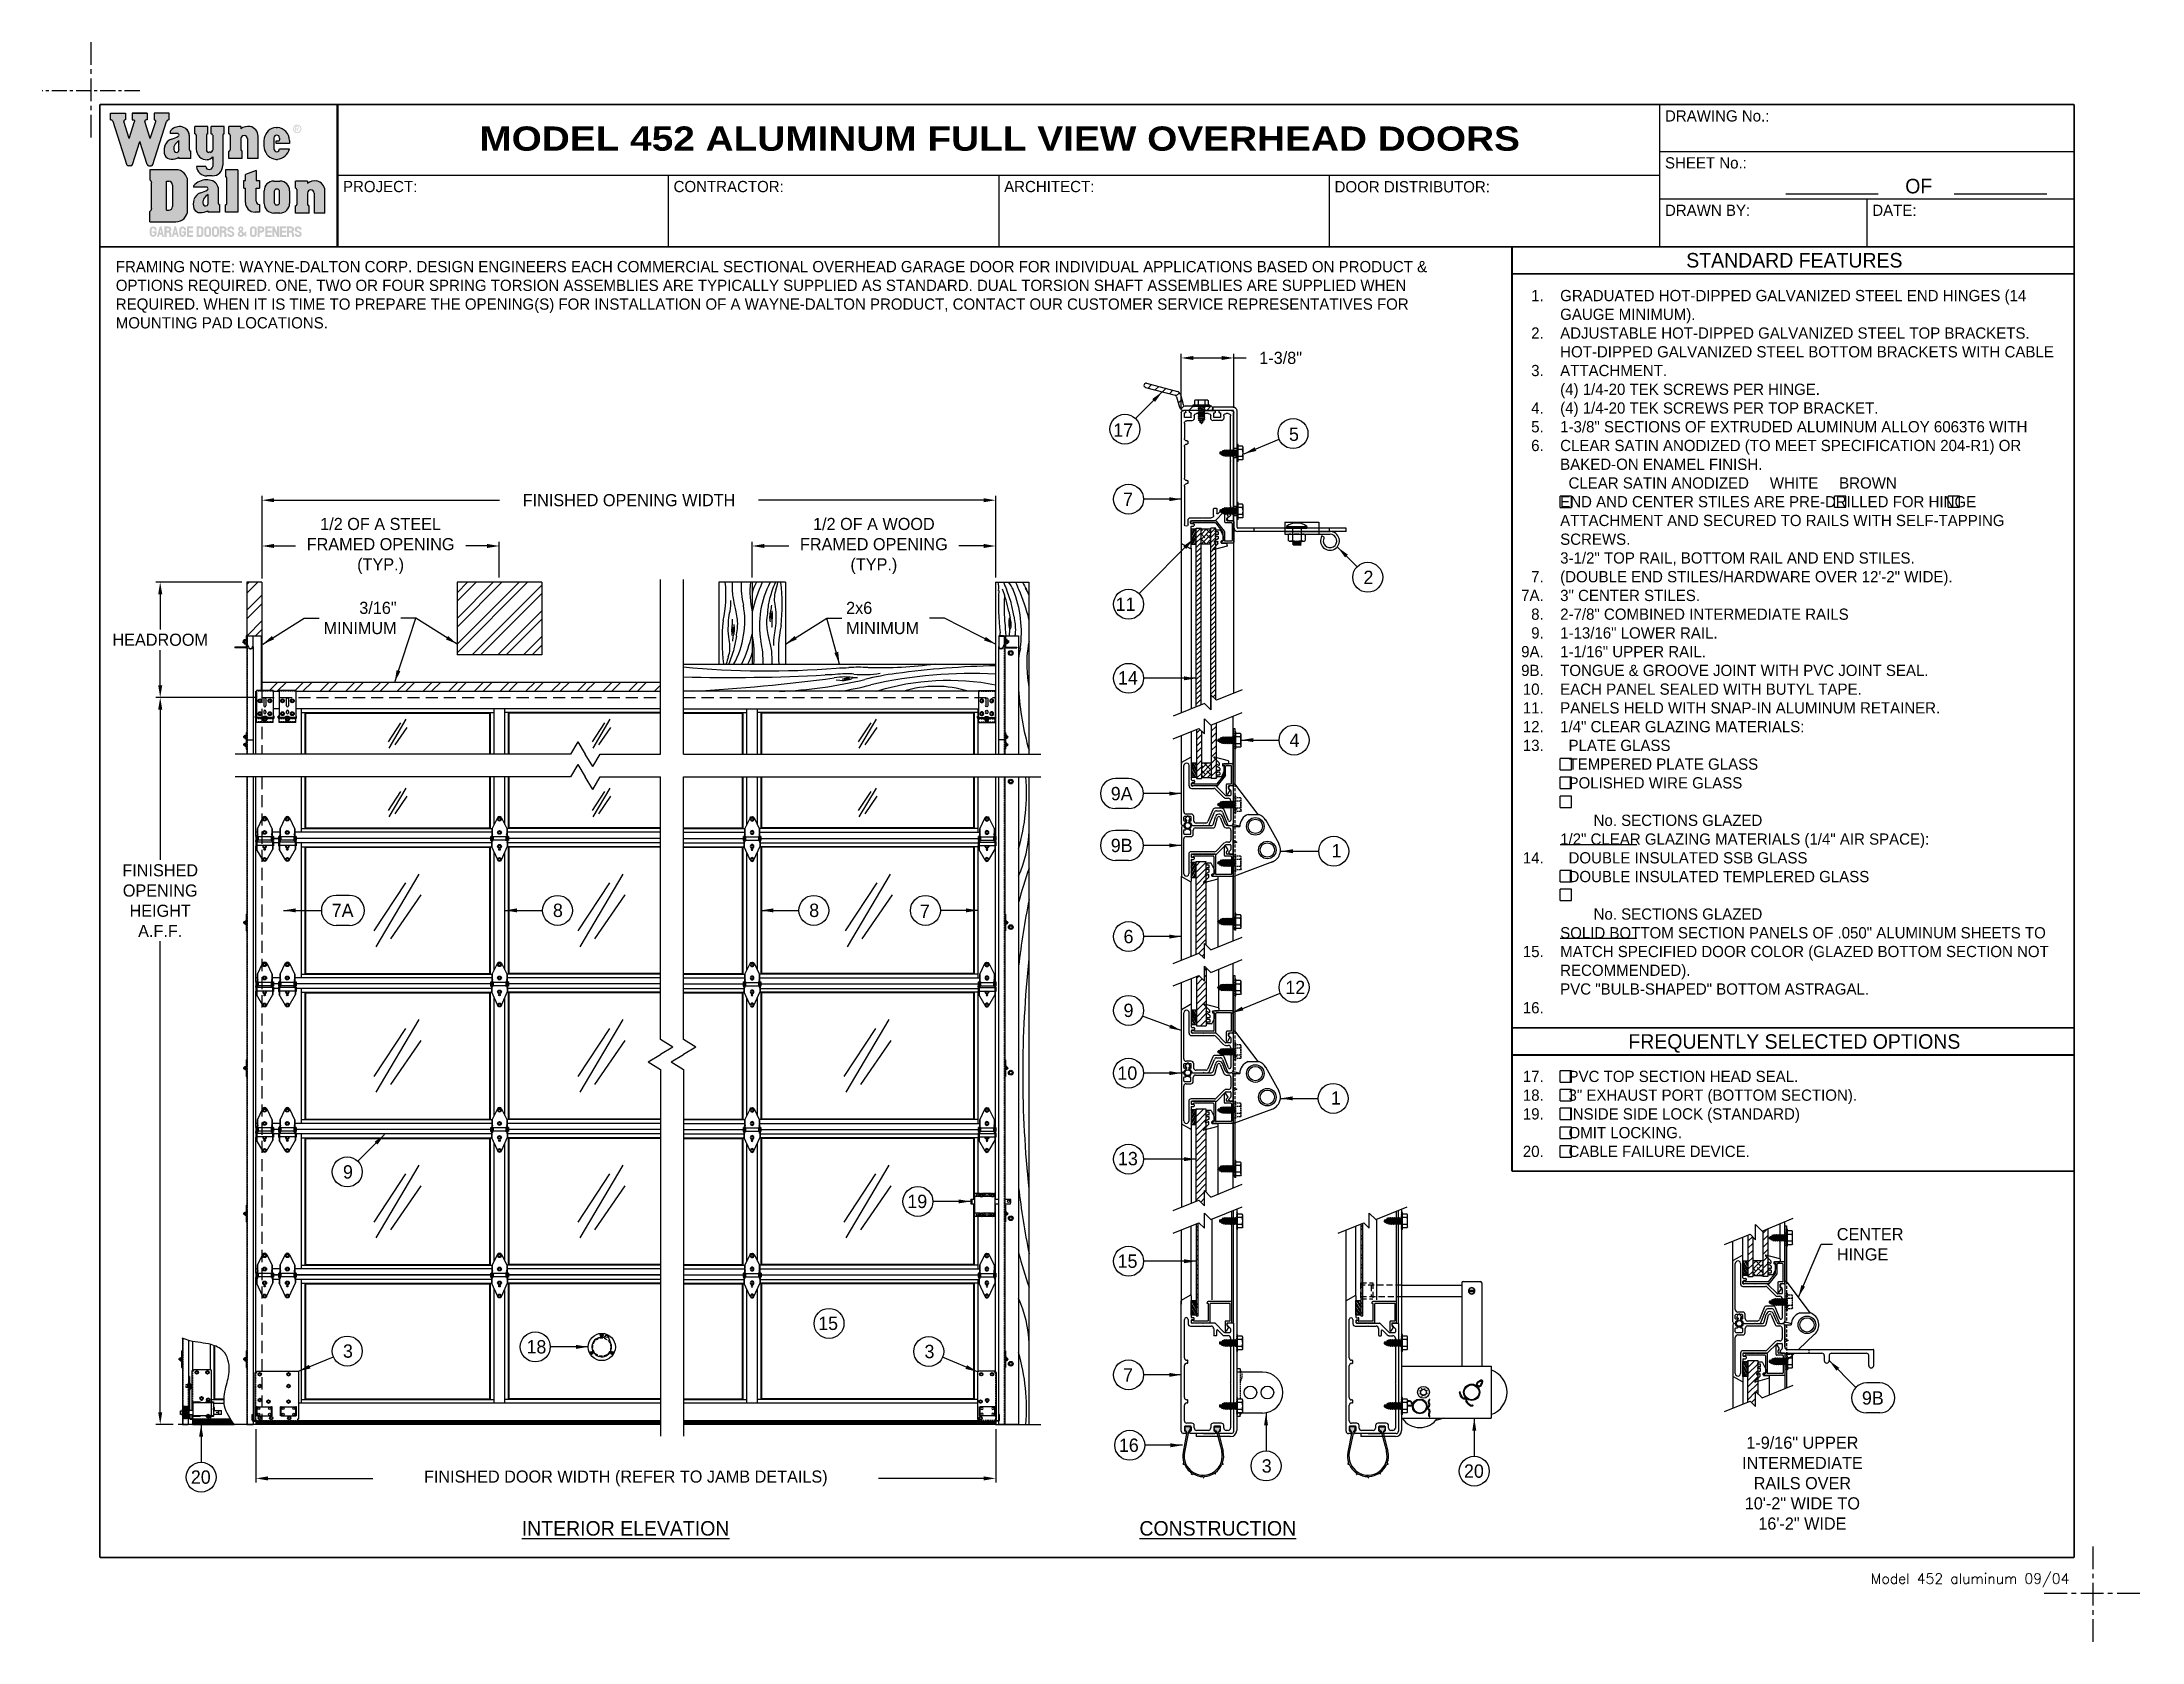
# Model space of a CAD drawing. Extents: x 541 to 3394, y 680 to 943.
# Drawn here: x 3047.4 to 3393.8, y 679.6 to 943.5 of the extents above; entities outside this region: 2.
import ezdxf
from ezdxf.enums import TextEntityAlignment as Align

# ---------------------------------------------------------------- set-up
doc = ezdxf.new("R2010")
doc.units = 0
doc.header["$MEASUREMENT"] = 0
for name, pattern in [('CENTER', [2, 1.25, -0.25, 0.25, -0.25]), ('CENTER2', [1.125, 0.75, -0.125, 0.125, -0.125]), ('HIDDEN', [0.375, 0.25, -0.125]), ('HIDDEN2', [0.1875, 0.125, -0.0625])]:
    doc.linetypes.add(name, pattern=pattern)
doc.layers.get('0').update_dxf_attribs({"linetype": 'CONTINUOUS'})
doc.layers.get('DEFPOINTS').update_dxf_attribs({"linetype": 'CONTINUOUS'})
for name, color, linetype in [('ALUM_PANEL', 5, 'CONTINUOUS'), ('BORDER', 2, 'CONTINUOUS'), ('BUTYL', 20, 'CONTINUOUS'), ('CENTER2', 1, 'CENTER2'), ('CENTERLINES', 5, 'CENTER'), ('GLAZZING', 7, 'CONTINUOUS'), ('HEAVY', 5, 'CONTINUOUS'), ('HIDDEN2', 1, 'HIDDEN2'), ('JOINT_SEAL', 2, 'CONTINUOUS'), ('LIGHT', 1, 'CONTINUOUS'), ('MEDIUM', 2, 'CONTINUOUS'), ('OBJ', 1, 'CONTINUOUS'), ('POCHE', 6, 'CONTINUOUS'), ('RED', 1, 'CONTINUOUS'), ('SECTIONS', 2, 'CONTINUOUS'), ('SHAFT', 3, 'CONTINUOUS'), ('TEXT', 2, 'CONTINUOUS'), ('XLIGHT', 3, 'CONTINUOUS')]:
    doc.layers.add(name, color=color, linetype=linetype)
doc.styles.add('ROMANS', font='romans', dxfattribs={"oblique": 15})
doc.dimstyles.get("Standard").update_dxf_attribs({"dimtxt": 2, "dimasz": 2, "dimexe": 0.7, "dimexo": 0.8, "dimgap": 0.7, "dimtad": 0, "dimtih": 1, "dimtoh": 1, "dimdec": 4, "dimzin": 0, "dimtxsty": 'STANDARD', "dimcen": 0.09, "dimazin": 3, "dimtfac": 1, "dimtdec": 4, "dimtofl": 0, "dimtmove": 0, "dimatfit": 3, "dimtolj": 1, "dimtzin": 0})
pattern_1 = [(45, (-3103.1818, -756.8592), (-2.1213203, 2.1213203), []), (45, (-3101.7676, -756.8592), (-2.1213203, 2.1213203), [])]

msp = doc.modelspace()

# ---------------------------------------------------------------- texts
at = {"color": 7}
for s, p in [('9A', (3223.7126, 818.4076)), ('9B', (3223.7126, 809.85997)), ('7A', (3095.22907, 799.14265)), ('9B', (3347.59897, 718.74122))]:
    msp.add_text(s, height=2.2, dxfattribs=at).set_placement(p)
at = {"color": 7, "style": 'ROMANS'}
msp.add_text('Model 452 aluminum 09/04', height=1.6987694, dxfattribs=at).set_placement((3381.81986, 689.20943), align=Align.RIGHT)
at = {"color": 7}
for s, insert, char_height, width, attachment_point in [('\\fArial Black|b0|i0|c0|p34;MODEL 452 ALUMINUM FULL VIEW OVERHEAD DOORS', (3205.38208, 927.49772, 16.66719), 4, 208.8197, 5), ('STANDARD FEATURES', (3336.45258, 908.66205), 2.4, 101.9298, 2), ('FRAMING NOTE: WAYNE-DALTON CORP. DESIGN ENGINEERS EACH COMMERCIAL SECTIONAL OVERHEAD GARAGE DOOR FOR INDIVIDUAL APPLICATIONS BASED ON PRODUCT & OPTIONS REQUIRED. ONE, TWO OR FOUR SPRING TORSION ASSEMBLIES ARE TYPICALLY SUPPLIED AS STANDARD. DUAL TORSION SHAFT ASSEMBLIES ARE SUPPLIED WHEN REQUIRED. WHEN IT IS TIME TO PREPARE THE OPENING(S) FOR INSTALLATION OF A WAYNE-DALTON PRODUCT, CONTACT OUR CUSTOMER SERVICE REPRESENTATIVES FOR MOUNTING PAD LOCATIONS.', (3059.61308, 907.34229), 1.854, 225.7719, 1), ('1. \\P\\P2.\\P\\P3.\\P\\P4.\\P5.\\P6.\\P\\P\\P\\P\\P\\P\\P7.\\P7A.\\P8.\\P9.\\P9A.\\P9B.\\P10.\\P11.\\P12.\\P13.\\P\\P\\P\\P\\P\\P14.\\P\\P\\P\\P\\P15.\\P\\P\\P16.', (3295.11771, 902.56552), 1.854, 5.6167, 3), ('GRADUATED HOT-DIPPED GALVANIZED STEEL END HINGES (14 GAUGE MINIMUM).\\PADJUSTABLE HOT-DIPPED GALVANIZED STEEL TOP BRACKETS.\\PHOT-DIPPED GALVANIZED STEEL BOTTOM BRACKETS WITH CABLE ATTACHMENT.\\P(4) 1/4-20 TEK SCREWS PER HINGE.\\P(4) 1/4-20 TEK SCREWS PER TOP BRACKET.\\P1-3/8" SECTIONS OF EXTRUDED ALUMINUM ALLOY 6063T6 WITH CLEAR SATIN ANODIZED (TO MEET SPECIFICATION 204-R1) OR BAKED-ON ENAMEL FINISH.\\P  CLEAR SATIN ANODIZED     WHITE     BROWN\\PEND AND CENTER STILES ARE PRE-DRILLED FOR HINGE ATTACHMENT AND SECURED TO RAILS WITH SELF-TAPPING SCREWS.\\P3-1/2" TOP RAIL, BOTTOM RAIL AND END STILES.\\P(DOUBLE END STILES/HARDWARE OVER 12\'-2" WIDE).\\P3" CENTER STILES.\\P2-7/8" COMBINED INTERMEDIATE RAILS\\P1-13/16" LOWER RAIL.\\P1-1/16" UPPER RAIL.\\PTONGUE & GROOVE JOINT WITH PVC JOINT SEAL.\\PEACH PANEL SEALED WITH BUTYL TAPE.\\PPANELS HELD WITH SNAP-IN ALUMINUM RETAINER.\\P1/4" CLEAR GLAZING MATERIALS:\\P  PLATE GLASS\\P  TEMPERED PLATE GLASS\\P  POLISHED WIRE GLASS\\P\\P        No. SECTIONS GLAZED\\P1/2" CLEAR GLAZING MATERIALS (1/4" AIR SPACE):\\P  DOUBLE INSULATED SSB GLASS\\P  DOUBLE INSULATED TEMPLERED GLASS\\P\\P        No. SECTIONS GLAZED\\PSOLID BOTTOM SECTION PANELS OF .050" ALUMINUM SHEETS TO MATCH SPECIFIED DOOR COLOR (GLAZED BOTTOM SECTION NOT RECOMMENDED).\\PPVC "BULB-SHAPED" BOTTOM ASTRAGAL.', (3297.83102, 902.56552), 1.854, 83.2991, 1), ('FREQUENTLY SELECTED OPTIONS', (3336.45258, 779.83354), 2.4, 101.9298, 2), ('17.\\P18.\\P19.\\P\\P20.', (3295.11771, 773.79912), 1.854, 5.6167, 3), ('  PVC TOP SECTION HEAD SEAL.\\P  3" EXHAUST PORT (BOTTOM SECTION).\\P  INSIDE SIDE LOCK (STANDARD)\\P  OMIT LOCKING.\\P  CABLE FAILURE DEVICE.', (3297.83102, 773.79912), 1.854, 84.0241, 1), ('\\LINTERIOR ELEVATION', (3143.69199, 699.54177), 2.4, 101.9298, 2), ('\\LCONSTRUCTION', (3241.36449, 699.54177), 2.4, 101.9298, 2)]:
    msp.add_mtext(s, dxfattribs=dict(at, insert=insert, char_height=char_height, width=width, attachment_point=attachment_point))
at = {"color": 4, "attachment_point": 4}
for s, insert, char_height, width in [('PROJECT:', (3097.08702, 919.60463, 16.66719), 1.854438, 42.8815989), ('CONTRACTOR:', (3151.60785, 919.60463, 16.66719), 1.8544376, 42.8816), ('ARCHITECT:', (3206.12869, 919.60463, 16.66719), 1.854438, 42.8816179), ('DOOR DISTRIBUTOR:', (3260.6224, 919.56842, 16.66719), 1.8544376, 42.8816)]:
    msp.add_mtext(s, dxfattribs=dict(at, insert=insert, char_height=char_height, width=width))
at = {"color": 7, "char_height": 2.2}
for s, insert, attachment_point in [('17', (3227.39987, 879.45257), 6), ('\\C7;5', (3253.10614, 878.75707), 4), ('7', (3227.38281, 868.05268), 6), ('\\C7;2', (3265.38709, 855.16376), 4), ('11', (3227.7812, 850.7347), 6), ('14', (3228.17673, 838.59881), 6), ('\\C7;4', (3253.20804, 828.314), 4), ('\\C7;1', (3260.12209, 810.08294), 4), ('8', (3131.71152, 800.24265), 4), ('8', (3173.97945, 800.24265), 4), ('7', (3193.87138, 800.11391), 6), ('6', (3227.45596, 795.92385), 6), ('12', (3252.50832, 787.53598), 4), ('9', (3227.45596, 783.74982), 6), ('10', (3228.08171, 773.40192), 6), ('\\C7;1', (3260.03353, 769.32354), 4), ('13', (3228.17673, 759.30227), 6), ('9', (3097.08508, 757.10667), 4), ('19', (3193.43781, 752.24706), 6), ('15', (3228.10892, 742.38792), 6), ('15', (3178.72488, 732.13812), 6), ('\\C7;3', (3097.08508, 727.56321), 4), ('18', (3127.34815, 728.2613), 4), ('\\C7;3', (3192.99089, 727.49121), 4), ('7', (3227.38281, 723.64773), 6), ('16', (3228.32387, 712.03651), 6), ('20', (3075.26685, 706.78071), 6), ('\\C7;3', (3248.61396, 708.61619), 4), ('20', (3285.23925, 707.76942), 6)]:
    msp.add_mtext(s, dxfattribs=dict(at, insert=insert, attachment_point=attachment_point))
at = {"color": 1, "char_height": 2}
for s, insert, attachment_point in [('3/16"\\PMINIMUM', (3105.92716, 848.45873), 6), ('2x6\\PMINIMUM', (3180.06177, 848.45873), 4)]:
    msp.add_mtext(s, dxfattribs=dict(at, insert=insert, attachment_point=attachment_point))
for s, insert, char_height, attachment_point in [('\\A1;', (541.08439, 751.43004), 2.2, 4), ('\\A1;CENTER\\PHINGE', (3343.45934, 745.1795), 2, 4), ('\\A1;', (775.38212, 714.19613), 2.2, 4), ('1-9/16" UPPER\\PINTERMEDIATE\\PRAILS OVER\\P10\'-2" WIDE TO\\P16\'-2" WIDE', (3337.77503, 705.78533), 2, 5)]:
    msp.add_mtext(s, dxfattribs=dict(insert=insert, char_height=char_height, attachment_point=attachment_point))
at = {"layer": 'TEXT', "color": 4}
for s, insert, char_height, width, attachment_point in [('DRAWING No.:', (3315.11611, 931.25204, 16.66719), 1.8544376, 42.88155, 4), ('SHEET No.:', (3315.11611, 923.51088, 16.66719), 1.854438, 42.8815989, 4), ('OF', (3356.96471, 919.67566, 16.66719), 2.4, 30.8973, 5), ('DRAWN BY:', (3315.11611, 915.69838, 16.66719), 1.854438, 42.8816, 4), ('DATE:', (3349.30252, 915.69838, 16.66719), 1.854438, 42.8816, 4)]:
    msp.add_mtext(s, dxfattribs=dict(at, insert=insert, char_height=char_height, width=width, attachment_point=attachment_point))

# ---------------------------------------------------------------- blocks, each defined once
blk = doc.blocks.new('*D2')
at = {"color": 0, "linetype": 'BYBLOCK'}
for p, q in [((3082.73, 714.71), (3082.73, 705.88)), ((3204.73, 714.69), (3204.73, 705.88)), ((3084.73, 706.58), (3102.03, 706.58)), ((3202.73, 706.58), (3185.43, 706.58))]:
    blk.add_line(p, q, dxfattribs=at)
for points in [[(3084.73, 706.91), (3084.73, 706.24), (3082.73, 706.58)], [(3202.73, 706.91), (3202.73, 706.24), (3204.73, 706.58)]]:
    blk.add_solid(points, dxfattribs=at)
at = {"layer": 'DEFPOINTS', "color": 0, "linetype": 'BYBLOCK'}
for p in [(3082.73, 715.51), (3204.73, 715.49), (3082.73, 706.58)]:
    blk.add_point(p, dxfattribs=at)
at = {"color": 0, "linetype": 'BYBLOCK', "insert": (3143.73, 706.58), "char_height": 2, "attachment_point": 5}
blk.add_mtext('\\A1;FINISHED DOOR WIDTH (REFER TO JAMB DETAILS)', dxfattribs=at)
blk = doc.blocks.new('*D3')
at = {"color": 0, "linetype": 'BYBLOCK'}
for p, q in [((3082.93, 835.37), (3066.24, 835.37)), ((3066.94, 833.37), (3066.94, 808.56)), ((3066.94, 717.49), (3066.94, 795.16)), ((3069.09, 715.49), (3066.24, 715.49))]:
    blk.add_line(p, q, dxfattribs=at)
for points in [[(3066.61, 833.37), (3067.28, 833.37), (3066.94, 835.37)], [(3066.61, 717.49), (3067.28, 717.49), (3066.94, 715.49)]]:
    blk.add_solid(points, dxfattribs=at)
at = {"layer": 'DEFPOINTS', "color": 0, "linetype": 'BYBLOCK'}
for p in [(3066.94, 835.37), (3083.73, 835.37), (3069.89, 715.49)]:
    blk.add_point(p, dxfattribs=at)
at = {"color": 0, "linetype": 'BYBLOCK', "insert": (3066.94, 801.86), "char_height": 2, "attachment_point": 5}
blk.add_mtext('\\A1;FINISHED\\POPENING\\PHEIGHT\\PA.F.F.', dxfattribs=at)
blk = doc.blocks.new('*D4')
at = {"color": 0, "linetype": 'BYBLOCK'}
for p, q in [((3164.56, 855.17), (3164.56, 861.04)), ((3166.56, 860.34), (3170.61, 860.34)), ((3202.73, 860.34), (3198.68, 860.34)), ((3204.73, 855.17), (3204.73, 861.04))]:
    blk.add_line(p, q, dxfattribs=at)
for points in [[(3166.56, 860.68), (3166.56, 860.01), (3164.56, 860.34)], [(3202.73, 860.68), (3202.73, 860.01), (3204.73, 860.34)]]:
    blk.add_solid(points, dxfattribs=at)
at = {"layer": 'DEFPOINTS', "color": 0, "linetype": 'BYBLOCK'}
for p in [(3164.56, 860.34), (3164.56, 854.37), (3204.73, 854.37)]:
    blk.add_point(p, dxfattribs=at)
at = {"color": 0, "linetype": 'BYBLOCK', "insert": (3184.64, 860.34), "char_height": 2, "attachment_point": 5}
blk.add_mtext('\\A1;1/2 OF A WOOD\\PFRAMED OPENING\\P(TYP.)', dxfattribs=at)
blk = doc.blocks.new('*D5')
at = {"color": 0, "linetype": 'BYBLOCK'}
for p, q in [((3083.73, 855.17), (3083.73, 861.04)), ((3085.73, 860.34), (3089.26, 860.34)), ((3120.86, 860.34), (3117.33, 860.34)), ((3122.86, 855.17), (3122.86, 861.04))]:
    blk.add_line(p, q, dxfattribs=at)
for points in [[(3085.73, 860.68), (3085.73, 860.01), (3083.73, 860.34)], [(3120.86, 860.68), (3120.86, 860.01), (3122.86, 860.34)]]:
    blk.add_solid(points, dxfattribs=at)
at = {"layer": 'DEFPOINTS', "color": 0, "linetype": 'BYBLOCK'}
for p in [(3122.86, 860.34), (3083.73, 854.37), (3122.86, 854.37)]:
    blk.add_point(p, dxfattribs=at)
at = {"color": 0, "linetype": 'BYBLOCK', "insert": (3103.29, 860.34), "char_height": 2, "attachment_point": 5}
blk.add_mtext('\\A1;1/2 OF A STEEL\\PFRAMED OPENING\\P(TYP.)', dxfattribs=at)
blk = doc.blocks.new('*D6')
at = {"color": 0, "linetype": 'BYBLOCK'}
for p, q in [((3080.43, 854.37), (3066.24, 854.37)), ((3066.94, 852.37), (3066.94, 846.57)), ((3066.94, 837.37), (3066.94, 843.17)), ((3082.93, 835.37), (3066.24, 835.37))]:
    blk.add_line(p, q, dxfattribs=at)
for points in [[(3066.61, 852.37), (3067.28, 852.37), (3066.94, 854.37)], [(3066.61, 837.37), (3067.28, 837.37), (3066.94, 835.37)]]:
    blk.add_solid(points, dxfattribs=at)
at = {"layer": 'DEFPOINTS', "color": 0, "linetype": 'BYBLOCK'}
for p in [(3081.23, 854.37), (3066.94, 835.37), (3083.73, 835.37)]:
    blk.add_point(p, dxfattribs=at)
at = {"color": 0, "linetype": 'BYBLOCK', "insert": (3066.94, 844.87), "char_height": 2, "attachment_point": 5}
blk.add_mtext('\\A1;HEADROOM', dxfattribs=at)
blk = doc.blocks.new('*D7')
at = {"color": 0, "linetype": 'BYBLOCK'}
for p, q in [((3083.73, 854.97), (3083.73, 868.59)), ((3085.73, 867.89), (3122.89, 867.89)), ((3202.73, 867.89), (3165.63, 867.89)), ((3204.73, 855.17), (3204.73, 868.59))]:
    blk.add_line(p, q, dxfattribs=at)
for points in [[(3085.73, 868.22), (3085.73, 867.56), (3083.73, 867.89)], [(3202.73, 868.22), (3202.73, 867.56), (3204.73, 867.89)]]:
    blk.add_solid(points, dxfattribs=at)
at = {"layer": 'DEFPOINTS', "color": 0, "linetype": 'BYBLOCK'}
for p in [(3083.73, 867.89), (3083.73, 854.17), (3204.73, 854.37)]:
    blk.add_point(p, dxfattribs=at)
at = {"color": 0, "linetype": 'BYBLOCK', "insert": (3144.26, 867.89), "char_height": 2, "attachment_point": 5}
blk.add_mtext('\\A1;FINISHED OPENING WIDTH', dxfattribs=at)
blk = doc.blocks.new('A$C66513317')
at = {"layer": 'LIGHT', "color": 1}
for p, q in [((0.01, 1.5), (0, 1.48)), ((0, 1.44), (0.01, 1.5)), ((0, 1.28), (0, 1.48)), ((0.02, 1.47), (0, 1.33)), ((0.01, 1.28), (0, 1.28)), ((0.02, 1.47), (0.01, 1.5)), ((0.01, 1.28), (0.04, 1.47)), ((0.02, 1.25), (0.01, 1.28)), ((0.02, 1.25), (0.05, 1.5)), ((0.04, 1.47), (0.02, 1.47)), ((0.02, 1.25), (0.04, 1.28)), ((0.05, 1.5), (0.04, 1.47)), ((0.07, 1.47), (0.04, 1.28)), ((0.05, 1.28), (0.04, 1.28)), ((0.07, 1.47), (0.05, 1.5)), ((0.05, 1.28), (0.09, 1.47)), ((0.07, 1.25), (0.05, 1.28)), ((0.07, 1.25), (0.1, 1.5)), ((0.09, 1.47), (0.07, 1.47)), ((0.07, 1.25), (0.09, 1.28)), ((0.1, 1.5), (0.09, 1.47)), ((0.12, 1.47), (0.09, 1.28)), ((0.1, 1.28), (0.09, 1.28)), ((0.12, 1.47), (0.1, 1.5)), ((0.1, 1.28), (0.13, 1.47)), ((0.12, 1.25), (0.1, 1.28)), ((0.12, 1.25), (0.15, 1.5)), ((0.13, 1.47), (0.12, 1.47)), ((0.12, 1.25), (0.13, 1.28)), ((0.15, 1.5), (0.13, 1.47)), ((0.15, 1.4), (0.13, 1.28)), ((0.15, 1.28), (0.13, 1.28)), ((0.15, 1.59), (0.17, 1.63)), ((0.15, 1.16), (0.15, 1.59)), ((0.15, 1.49), (0.15, 1.5)), ((0.15, 1.28), (0.15, 1.31)), ((0.15, 1.28), (0.15, 1.28)), ((0.15, 1.16), (0.17, 1.12)), ((0.17, 1.63), (0.34, 1.63)), ((0.17, 1.5), (0.34, 1.5)), ((0.17, 1.25), (0.34, 1.25)), ((0.17, 1.12), (0.34, 1.12)), ((0.34, 1.69), (0.38, 1.69)), ((0.34, 1.06), (0.34, 1.69)), ((0.34, 1.06), (0.38, 1.06))]:
    blk.add_line(p, q, dxfattribs=at)
for centre, radius, start, end in [((0.43, 1.6), 0.277, 182.1218, 201.7247), ((0.58, 1.37), 0.432, 162.708, 196.694), ((0.43, 1.15), 0.277, 158.2753, 177.8782)]:
    blk.add_arc(centre, radius, start, end, dxfattribs=at)
at = {"layer": 'SHAFT', "color": 2}
for p, q in [((0.38, 2.75), (0.5, 2.75)), ((0.38, 2.75), (0.38, 0)), ((0.38, 0), (0.5, 0)), ((0.5, 2.75), (0.5, 0))]:
    blk.add_line(p, q, dxfattribs=at)
blk = doc.blocks.new('A$C56B46C00')
at = {"color": 2}
for p, q in [((1.88, 114.12), (2, 114.12)), ((1.88, 111.37), (2, 111.37))]:
    blk.add_line(p, q, dxfattribs=at)
at = {"layer": 'LIGHT', "color": 1}
for p, q in [((1.37, 129.25), (1.39, 129.27)), ((1.39, 129.27), (1.37, 129.06)), ((1.37, 129.25), (1.37, 128.92)), ((1.38, 128.93), (1.37, 128.92)), ((1.41, 129.24), (1.38, 128.93)), ((1.4, 128.93), (1.38, 128.93)), ((1.39, 129.27), (1.41, 129.24)), ((1.4, 128.93), (1.43, 129.24)), ((1.42, 128.9), (1.4, 128.93)), ((1.43, 129.24), (1.41, 129.24)), ((1.45, 129.27), (1.42, 128.9)), ((1.44, 128.93), (1.42, 128.9)), ((1.43, 129.24), (1.45, 129.27)), ((1.47, 129.24), (1.44, 128.93)), ((1.46, 128.93), (1.44, 128.93)), ((1.45, 129.27), (1.47, 129.24)), ((1.46, 128.93), (1.49, 129.24)), ((1.48, 128.9), (1.46, 128.93)), ((1.49, 129.24), (1.47, 129.24)), ((1.51, 129.27), (1.48, 128.9)), ((1.5, 128.93), (1.48, 128.9)), ((1.49, 129.24), (1.51, 129.27)), ((1.54, 129.24), (1.5, 128.93)), ((1.52, 128.93), (1.5, 128.93)), ((1.51, 129.27), (1.54, 129.24)), ((1.52, 128.93), (1.55, 129.24)), ((1.54, 128.9), (1.52, 128.93)), ((1.57, 129.27), (1.54, 128.9)), ((1.55, 129.24), (1.54, 129.24)), ((1.57, 128.93), (1.54, 128.9)), ((1.55, 129.24), (1.57, 129.27)), ((1.57, 129.27), (1.58, 129.26)), ((1.58, 129.1), (1.57, 128.93)), ((1.58, 128.93), (1.57, 128.93)), ((1.58, 129.41), (1.61, 129.46)), ((1.58, 128.76), (1.58, 129.41)), ((1.58, 128.93), (1.58, 128.95)), ((1.58, 128.93), (1.58, 128.93)), ((1.58, 128.76), (1.61, 128.71)), ((1.61, 129.46), (1.87, 129.46)), ((1.61, 129.27), (1.87, 129.27)), ((1.61, 128.89), (1.87, 128.89)), ((1.61, 128.71), (1.87, 128.71)), ((1.9, 129.41), (1.87, 129.46)), ((1.9, 128.76), (1.87, 128.71)), ((1.9, 128.76), (1.9, 129.41)), ((1.5, 113.45), (1.51, 113.51)), ((1.51, 113.51), (1.5, 113.5)), ((1.5, 113.3), (1.5, 113.5)), ((1.53, 113.48), (1.5, 113.34)), ((1.51, 113.3), (1.5, 113.3)), ((1.51, 112.23), (1.5, 112.21)), ((1.5, 112.17), (1.51, 112.23)), ((1.5, 112.01), (1.5, 112.21)), ((1.53, 112.2), (1.5, 112.06)), ((1.51, 112.01), (1.5, 112.01)), ((1.53, 113.48), (1.51, 113.51)), ((1.51, 113.3), (1.54, 113.48)), ((1.53, 113.26), (1.51, 113.3)), ((1.53, 112.2), (1.51, 112.23)), ((1.51, 112.01), (1.54, 112.2)), ((1.53, 111.98), (1.51, 112.01)), ((1.53, 113.26), (1.56, 113.51)), ((1.54, 113.48), (1.53, 113.48)), ((1.53, 113.26), (1.54, 113.3)), ((1.53, 111.98), (1.56, 112.23)), ((1.54, 112.2), (1.53, 112.2)), ((1.53, 111.98), (1.54, 112.01)), ((1.56, 113.51), (1.54, 113.48)), ((1.57, 113.48), (1.54, 113.3)), ((1.56, 113.3), (1.54, 113.3)), ((1.56, 112.23), (1.54, 112.2)), ((1.57, 112.2), (1.54, 112.01)), ((1.56, 112.01), (1.54, 112.01)), ((1.57, 113.48), (1.56, 113.51)), ((1.56, 113.3), (1.59, 113.48)), ((1.57, 113.26), (1.56, 113.3)), ((1.57, 112.2), (1.56, 112.23)), ((1.56, 112.01), (1.59, 112.2)), ((1.57, 111.98), (1.56, 112.01)), ((1.57, 113.26), (1.61, 113.51)), ((1.59, 113.48), (1.57, 113.48)), ((1.57, 113.26), (1.59, 113.3)), ((1.57, 111.98), (1.61, 112.23)), ((1.59, 112.2), (1.57, 112.2)), ((1.57, 111.98), (1.59, 112.01)), ((1.61, 113.51), (1.59, 113.48)), ((1.62, 113.48), (1.59, 113.3)), ((1.61, 113.3), (1.59, 113.3)), ((1.61, 112.23), (1.59, 112.2)), ((1.62, 112.2), (1.59, 112.01)), ((1.61, 112.01), (1.59, 112.01)), ((1.62, 113.48), (1.61, 113.51)), ((1.61, 113.3), (1.64, 113.48)), ((1.62, 113.26), (1.61, 113.3)), ((1.62, 112.2), (1.61, 112.23)), ((1.61, 112.01), (1.64, 112.2)), ((1.62, 111.98), (1.61, 112.01)), ((1.62, 113.26), (1.65, 113.51)), ((1.64, 113.48), (1.62, 113.48)), ((1.62, 113.26), (1.64, 113.3)), ((1.62, 111.98), (1.65, 112.23)), ((1.64, 112.2), (1.62, 112.2)), ((1.62, 111.98), (1.64, 112.01)), ((1.65, 113.51), (1.64, 113.48)), ((1.66, 113.41), (1.64, 113.3)), ((1.65, 113.3), (1.64, 113.3)), ((1.65, 112.23), (1.64, 112.2)), ((1.66, 112.13), (1.64, 112.01)), ((1.65, 112.01), (1.64, 112.01)), ((1.66, 113.5), (1.65, 113.51)), ((1.65, 113.3), (1.66, 113.32)), ((1.66, 113.29), (1.65, 113.3)), ((1.66, 112.22), (1.65, 112.23)), ((1.65, 112.01), (1.66, 112.04)), ((1.66, 112.01), (1.65, 112.01)), ((1.66, 113.61), (1.68, 113.64)), ((1.66, 113.17), (1.66, 113.61)), ((1.66, 113.17), (1.68, 113.13)), ((1.66, 112.32), (1.68, 112.36)), ((1.66, 111.89), (1.66, 112.32)), ((1.66, 111.89), (1.68, 111.85)), ((1.68, 113.64), (1.84, 113.64)), ((1.68, 113.51), (1.84, 113.51)), ((1.68, 113.26), (1.84, 113.26)), ((1.68, 113.13), (1.84, 113.13)), ((1.68, 112.36), (1.84, 112.36)), ((1.68, 112.23), (1.84, 112.23)), ((1.68, 111.98), (1.84, 111.98)), ((1.68, 111.85), (1.84, 111.85)), ((1.84, 113.07), (1.84, 113.7)), ((1.84, 113.7), (1.88, 113.7)), ((1.84, 113.07), (1.88, 113.07)), ((1.84, 112.42), (1.88, 112.42)), ((1.84, 111.79), (1.84, 112.42)), ((1.84, 111.79), (1.88, 111.79))]:
    blk.add_line(p, q, dxfattribs=at)
for centre, radius, start, end in [((2, 129.43), 0.416, 182.1218, 201.7247), ((2.21, 129.08), 0.627, 162.4225, 197.5775), ((2, 128.74), 0.416, 158.2753, 177.8782), ((1.48, 129.43), 0.416, 338.2753, 357.8782), ((1.27, 129.08), 0.627, 342.4225, 17.5775), ((1.48, 128.74), 0.416, 2.1218, 21.7247), ((1.93, 113.62), 0.277, 182.1218, 201.7247), ((2.09, 113.39), 0.432, 162.708, 196.694), ((1.93, 113.16), 0.277, 158.2753, 177.8782), ((1.93, 112.33), 0.277, 182.1218, 201.7247), ((2.09, 112.1), 0.432, 162.708, 196.694), ((1.93, 111.88), 0.277, 158.2753, 177.8782)]:
    blk.add_arc(centre, radius, start, end, dxfattribs=at)
at = {"layer": 'RED', "color": 1, "linetype": 'HIDDEN'}
for p, q in [((2.07, 128.75), (2.07, 110.53)), ((2.07, 106.76), (2.07, 0))]:
    blk.add_line(p, q, dxfattribs=at)
at = {"layer": 'SHAFT', "color": 3}
for p, q in [((0, 128.15), (0, 128.05)), ((1.79, 128.15), (0, 128.15)), ((2, 130.05), (1.9, 130.05)), ((1.9, 130.05), (1.9, 128.26)), ((2, 130.05), (2, 128.26)), ((1.79, 128.05), (0, 128.05))]:
    blk.add_line(p, q, dxfattribs=at)
at = {"layer": 'SHAFT', "color": 2}
for p, q in [((2, 130.05), (4.37, 130.05)), ((2.1, 130.05), (2.1, 130.02)), ((4.37, 130.05), (4.37, 121.01)), ((1.88, 114.12), (1.88, 111.37)), ((2, 114.12), (2, 111.37))]:
    blk.add_line(p, q, dxfattribs=at)
at = {"layer": 'SHAFT', "color": 5}
for p, q in [((2, 129.84), (2, 128.75)), ((2, 128.75), (2, 110.53)), ((2.25, 128.09), (2.02, 128.66)), ((2.07, 129.84), (2.07, 128.75)), ((2.08, 128.68), (2.31, 128.12)), ((2.2, 130.05), (3, 130.05)), ((3, 129.98), (2.2, 129.98)), ((2.9, 128.12), (2.96, 128.26)), ((2.96, 128.26), (3.02, 128.23)), ((3.02, 128.23), (2.96, 128.09)), ((3, 130.05), (3, 129.98)), ((3, 129.98), (3, 128.24)), ((3.02, 128.23), (3.02, 110.53)), ((2.55, 127.95), (2.66, 127.95)), ((2.55, 127.89), (2.66, 127.89)), ((2, 112.89), (3.02, 112.89)), ((2, 106.76), (2, 0)), ((3.02, 106.76), (3.02, 0)), ((2, 0), (3.02, 0))]:
    blk.add_line(p, q, dxfattribs=at)
at = {"layer": 'SHAFT', "color": 3}
for radius in [0.209, 0.105]:
    blk.add_arc((1.79, 128.26), radius, 270, 0, dxfattribs=at)
at = {"layer": 'SHAFT', "color": 5}
for centre, radius, start, end in [((2.2, 129.84), 0.204, 90, 180), ((2.24, 128.75), 0.245, 180, 202), ((2.2, 129.84), 0.138, 90, 180), ((2.24, 128.75), 0.179, 180, 202), ((2.55, 128.21), 0.327, 202, 270), ((2.55, 128.21), 0.261, 202, 270), ((2.66, 128.21), 0.261, 270, 338), ((2.66, 128.21), 0.327, 270, 338)]:
    blk.add_arc(centre, radius, start, end, dxfattribs=at)
for p in [(1.5, 81.38), (1.5, 57.38), (1.5, 33.38), (1.5, 9.38)]:
    blk.add_blockref('A$C66513317', p)
blk = doc.blocks.new('A$C60CA6C77')
at = {"color": 2}
for p, q in [((1.14, 114.12), (1.02, 114.12)), ((1.14, 111.37), (1.02, 111.37)), ((3.29, 0), (0.92, 0))]:
    blk.add_line(p, q, dxfattribs=at)
at = {"layer": 'LIGHT', "color": 1}
for p, q in [((1.12, 129.41), (1.15, 129.46)), ((1.12, 128.76), (1.12, 129.41)), ((1.12, 128.76), (1.15, 128.71)), ((1.41, 129.46), (1.15, 129.46)), ((1.41, 129.27), (1.15, 129.27)), ((1.41, 128.89), (1.15, 128.89)), ((1.41, 128.71), (1.15, 128.71)), ((1.44, 129.41), (1.41, 129.46)), ((1.44, 128.76), (1.41, 128.71)), ((1.44, 128.76), (1.44, 129.41)), ((1.45, 129.27), (1.44, 129.26)), ((1.44, 129.1), (1.45, 128.93)), ((1.44, 128.93), (1.44, 128.95)), ((1.44, 128.93), (1.44, 128.93)), ((1.44, 128.93), (1.45, 128.93)), ((1.45, 129.27), (1.48, 128.9)), ((1.47, 129.24), (1.45, 129.27)), ((1.45, 128.93), (1.48, 128.9)), ((1.5, 128.93), (1.47, 129.24)), ((1.47, 129.24), (1.48, 129.24)), ((1.51, 129.27), (1.48, 129.24)), ((1.48, 129.24), (1.52, 128.93)), ((1.48, 128.9), (1.5, 128.93)), ((1.5, 128.93), (1.52, 128.93)), ((1.51, 129.27), (1.54, 128.9)), ((1.53, 129.24), (1.51, 129.27)), ((1.52, 128.93), (1.54, 128.9)), ((1.56, 128.93), (1.53, 129.24)), ((1.53, 129.24), (1.55, 129.24)), ((1.54, 128.9), (1.56, 128.93)), ((1.57, 129.27), (1.55, 129.24)), ((1.55, 129.24), (1.58, 128.93)), ((1.56, 128.93), (1.58, 128.93)), ((1.57, 129.27), (1.6, 128.9)), ((1.59, 129.24), (1.57, 129.27)), ((1.58, 128.93), (1.6, 128.9)), ((1.62, 128.93), (1.59, 129.24)), ((1.59, 129.24), (1.61, 129.24)), ((1.6, 128.9), (1.62, 128.93)), ((1.63, 129.27), (1.61, 129.24)), ((1.61, 129.24), (1.64, 128.93)), ((1.62, 128.93), (1.64, 128.93)), ((1.63, 129.27), (1.65, 129.06)), ((1.65, 129.25), (1.63, 129.27)), ((1.64, 128.93), (1.65, 128.92)), ((1.65, 129.25), (1.65, 128.92)), ((1.86, 127.48), (1.7, 127.21)), ((1.7, 127.21), (1.86, 126.93)), ((1.86, 127.48), (2.18, 127.48)), ((1.86, 126.93), (2.18, 126.93)), ((2.34, 127.21), (2.18, 127.48)), ((2.18, 126.93), (2.34, 127.21)), ((1.18, 113.7), (1.14, 113.7)), ((1.18, 113.07), (1.14, 113.07)), ((1.18, 112.42), (1.14, 112.42)), ((1.18, 111.79), (1.14, 111.79)), ((1.18, 113.07), (1.18, 113.7)), ((1.35, 113.64), (1.18, 113.64)), ((1.35, 113.51), (1.18, 113.51)), ((1.35, 113.26), (1.18, 113.26)), ((1.35, 113.13), (1.18, 113.13)), ((1.18, 111.79), (1.18, 112.42)), ((1.35, 112.36), (1.18, 112.36)), ((1.35, 112.23), (1.18, 112.23)), ((1.35, 111.98), (1.18, 111.98)), ((1.35, 111.85), (1.18, 111.85)), ((1.36, 113.61), (1.35, 113.64)), ((1.36, 113.17), (1.35, 113.13)), ((1.36, 112.32), (1.35, 112.36)), ((1.36, 111.89), (1.35, 111.85)), ((1.36, 113.17), (1.36, 113.61)), ((1.36, 113.5), (1.37, 113.51)), ((1.36, 113.41), (1.38, 113.3)), ((1.37, 113.3), (1.36, 113.32)), ((1.36, 113.29), (1.37, 113.3)), ((1.36, 111.89), (1.36, 112.32)), ((1.36, 112.22), (1.37, 112.23)), ((1.36, 112.13), (1.38, 112.01)), ((1.37, 112.01), (1.36, 112.04)), ((1.36, 112.01), (1.37, 112.01)), ((1.37, 113.51), (1.38, 113.48)), ((1.4, 113.26), (1.37, 113.51)), ((1.37, 113.3), (1.38, 113.3)), ((1.4, 111.98), (1.37, 112.23)), ((1.37, 112.23), (1.38, 112.2)), ((1.37, 112.01), (1.38, 112.01)), ((1.38, 113.48), (1.4, 113.48)), ((1.42, 113.3), (1.38, 113.48)), ((1.4, 113.26), (1.38, 113.3)), ((1.42, 112.01), (1.38, 112.2)), ((1.38, 112.2), (1.4, 112.2)), ((1.4, 111.98), (1.38, 112.01)), ((1.4, 113.48), (1.42, 113.51)), ((1.4, 113.48), (1.43, 113.3)), ((1.4, 113.26), (1.42, 113.3)), ((1.4, 112.2), (1.42, 112.23)), ((1.4, 112.2), (1.43, 112.01)), ((1.4, 111.98), (1.42, 112.01)), ((1.42, 113.51), (1.43, 113.48)), ((1.45, 113.26), (1.42, 113.51)), ((1.42, 113.3), (1.43, 113.3)), ((1.45, 111.98), (1.42, 112.23)), ((1.42, 112.23), (1.43, 112.2)), ((1.42, 112.01), (1.43, 112.01)), ((1.43, 113.48), (1.45, 113.48)), ((1.46, 113.3), (1.43, 113.48)), ((1.45, 113.26), (1.43, 113.3)), ((1.46, 112.01), (1.43, 112.2)), ((1.43, 112.2), (1.45, 112.2)), ((1.45, 111.98), (1.43, 112.01)), ((1.45, 113.48), (1.46, 113.51)), ((1.45, 113.48), (1.48, 113.3)), ((1.45, 113.26), (1.46, 113.3)), ((1.45, 112.2), (1.46, 112.23)), ((1.45, 112.2), (1.48, 112.01)), ((1.45, 111.98), (1.46, 112.01)), ((1.46, 113.51), (1.48, 113.48)), ((1.49, 113.26), (1.46, 113.51)), ((1.46, 113.3), (1.48, 113.3)), ((1.49, 111.98), (1.46, 112.23)), ((1.46, 112.23), (1.48, 112.2)), ((1.46, 112.01), (1.48, 112.01)), ((1.48, 113.48), (1.49, 113.48)), ((1.51, 113.3), (1.48, 113.48)), ((1.49, 113.26), (1.48, 113.3)), ((1.51, 112.01), (1.48, 112.2)), ((1.48, 112.2), (1.49, 112.2)), ((1.49, 111.98), (1.48, 112.01)), ((1.49, 113.48), (1.51, 113.51)), ((1.49, 113.48), (1.52, 113.34)), ((1.49, 113.26), (1.51, 113.3)), ((1.49, 112.2), (1.51, 112.23)), ((1.49, 112.2), (1.52, 112.06)), ((1.49, 111.98), (1.51, 112.01)), ((1.51, 113.51), (1.52, 113.5)), ((1.52, 113.45), (1.51, 113.51)), ((1.51, 113.3), (1.52, 113.3)), ((1.52, 112.17), (1.51, 112.23)), ((1.51, 112.23), (1.52, 112.21)), ((1.51, 112.01), (1.52, 112.01)), ((1.52, 113.3), (1.52, 113.5)), ((1.52, 112.01), (1.52, 112.21)), ((1.86, 106.27), (1.7, 106)), ((1.7, 106), (1.86, 105.73)), ((1.86, 106.27), (2.18, 106.27)), ((1.86, 105.73), (2.18, 105.73)), ((2.34, 106), (2.18, 106.27)), ((2.18, 105.73), (2.34, 106)), ((1.86, 82.27), (1.7, 82)), ((1.7, 82), (1.86, 81.73)), ((1.86, 82.27), (2.18, 82.27)), ((1.86, 81.73), (2.18, 81.73)), ((2.34, 82), (2.18, 82.27)), ((2.18, 81.73), (2.34, 82)), ((1.86, 58.27), (1.7, 58)), ((1.7, 58), (1.86, 57.73)), ((1.86, 58.27), (2.18, 58.27)), ((1.86, 57.73), (2.18, 57.73)), ((2.34, 58), (2.18, 58.27)), ((2.18, 57.73), (2.34, 58)), ((1.86, 34.27), (1.7, 34)), ((1.7, 34), (1.86, 33.73)), ((1.86, 34.27), (2.18, 34.27)), ((1.86, 33.73), (2.18, 33.73)), ((2.34, 34), (2.18, 34.27)), ((2.18, 33.73), (2.34, 34)), ((1.86, 10.27), (1.7, 10)), ((1.7, 10), (1.86, 9.73)), ((1.86, 10.27), (2.18, 10.27)), ((1.86, 9.73), (2.18, 9.73)), ((2.34, 10), (2.18, 10.27)), ((2.18, 9.73), (2.34, 10))]:
    blk.add_line(p, q, dxfattribs=at)
for centre, radius in [((2.02, 127.21), 0.391), ((2.02, 127.21), 0.273), ((2.02, 127.21), 0.241), ((2.02, 106), 0.391), ((2.02, 106), 0.273), ((2.02, 106), 0.241), ((2.02, 82), 0.391), ((2.02, 82), 0.273), ((2.02, 82), 0.241), ((2.02, 58), 0.391), ((2.02, 58), 0.273), ((2.02, 58), 0.241), ((2.02, 34), 0.391), ((2.02, 34), 0.273), ((2.02, 34), 0.241), ((2.02, 10), 0.391), ((2.02, 10), 0.273), ((2.02, 10), 0.241)]:
    blk.add_circle(centre, radius, dxfattribs=at)
for centre, radius, start, end in [((1.54, 129.43), 0.416, 182.1218, 201.7247), ((1.75, 129.08), 0.627, 162.4225, 197.5775), ((1.54, 128.74), 0.416, 158.2753, 177.8782), ((1.02, 129.43), 0.416, 338.2753, 357.8782), ((0.81, 129.08), 0.627, 342.4225, 17.5775), ((1.02, 128.74), 0.416, 2.1218, 21.7247), ((1.09, 113.62), 0.277, 338.2753, 357.8782), ((0.93, 113.39), 0.432, 343.306, 17.292), ((1.09, 113.16), 0.277, 2.1218, 21.7247), ((1.09, 112.33), 0.277, 338.2753, 357.8782), ((0.93, 112.1), 0.432, 343.306, 17.292), ((1.09, 111.88), 0.277, 2.1218, 21.7247)]:
    blk.add_arc(centre, radius, start, end, dxfattribs=at)
at = {"layer": 'RED', "color": 1, "linetype": 'HIDDEN'}
for p, q in [((0.95, 128.75), (0.95, 110.53)), ((0.95, 106.76), (0.95, 0))]:
    blk.add_line(p, q, dxfattribs=at)
at = {"layer": 'SHAFT', "color": 5}
for p, q in [((0.06, 128.26), (0, 128.23)), ((0, 128.23), (0.06, 128.09)), ((0, 128.23), (0, 110.53)), ((0.02, 130.05), (0.02, 129.98)), ((0.82, 130.05), (0.02, 130.05)), ((0.02, 129.98), (0.82, 129.98)), ((0.02, 129.98), (0.02, 128.24)), ((0.12, 128.12), (0.06, 128.26)), ((0.94, 128.68), (0.71, 128.12)), ((0.77, 128.09), (1, 128.66)), ((0.95, 129.84), (0.95, 128.75)), ((1.02, 129.84), (1.02, 128.75)), ((1.02, 128.75), (1.02, 110.53)), ((0.47, 127.95), (0.36, 127.95)), ((0.47, 127.89), (0.36, 127.89)), ((1.02, 112.89), (0, 112.89)), ((0, 106.76), (0, 0)), ((1.02, 106.76), (1.02, 0)), ((1.02, 0), (0, 0))]:
    blk.add_line(p, q, dxfattribs=at)
at = {"layer": 'SHAFT', "color": 2}
for p, q in [((0.92, 130.05), (0.92, 130.02)), ((0.92, 130.05), (3.29, 130.05)), ((3.29, 130.05), (3.29, 110.53)), ((1.02, 114.12), (1.02, 111.37)), ((1.14, 114.12), (1.14, 111.37)), ((3.29, 106.76), (3.29, 0))]:
    blk.add_line(p, q, dxfattribs=at)
at = {"layer": 'SHAFT', "color": 3}
for p, q in [((1.02, 130.05), (1.02, 128.26)), ((1.02, 130.05), (1.12, 130.05)), ((1.12, 130.05), (1.12, 128.26)), ((1.23, 128.15), (3.02, 128.15)), ((3.02, 128.15), (3.02, 128.05)), ((1.23, 128.05), (3.02, 128.05))]:
    blk.add_line(p, q, dxfattribs=at)
at = {"layer": 'SHAFT', "color": 5}
for centre, radius, start, end in [((0.82, 129.84), 0.204, 0, 90), ((0.82, 129.84), 0.138, 0, 90), ((0.78, 128.75), 0.179, 338, 0), ((0.78, 128.75), 0.245, 338, 360), ((0.36, 128.21), 0.327, 202, 270), ((0.36, 128.21), 0.261, 202, 270), ((0.47, 128.21), 0.261, 270, 338), ((0.47, 128.21), 0.327, 270, 338)]:
    blk.add_arc(centre, radius, start, end, dxfattribs=at)
at = {"layer": 'SHAFT', "color": 3}
for radius in [0.209, 0.105]:
    blk.add_arc((1.23, 128.26), radius, 180, 270, dxfattribs=at)
at = {"extrusion": (0, 0, -1), "zscale": -1}
for p in [(-1.52, 81.38), (-1.52, 57.38), (-1.52, 33.38), (-1.52, 9.38)]:
    blk.add_blockref('A$C66513317', p, dxfattribs=at)
blk = doc.blocks.new('A$C6044527D')
h = blk.add_hatch()
h.set_pattern_fill('ANSI32', scale=8, style=0)
h.set_pattern_definition(pattern_1)
h.paths.add_polyline_path([(7.02, 138.89), (4.52, 138.89), (4.52, 130.05), (6.9, 130.05), (6.9, 121.01), (7.02, 121.01)])
h = blk.add_hatch()
h.set_pattern_fill('ANSI32', scale=8, style=0)
h.set_pattern_definition([(45, (-3076.703, -715.4857), (-2.1213203, 2.1213203), []), (45, (-3075.2887, -715.4857), (-2.1213203, 2.1213203), [])])
h.paths.add_polyline_path([(39.19, 138.89), (39.19, 126.89), (53.19, 126.89), (53.19, 138.89)])
h = blk.add_hatch()
h.set_pattern_fill('ANSI32', scale=8, style=0)
h.set_pattern_definition(pattern_1)
h.paths.add_polyline_path([(7.02, 122.39), (7.02, 121.01), (8.84, 121.01), (8.84, 120.89), (9.84, 120.89), (9.84, 121.01), (12.59, 121.01), (12.59, 120.89), (72.76, 120.89), (72.76, 122.39)])
at = {"color": 7}
for p, q in [((7.02, 138.89), (4.52, 138.89)), ((53.19, 138.89), (39.19, 138.89)), ((93.36, 138.89), (82.36, 138.89)), ((82.36, 138.89), (82.36, 125.39)), ((87.86, 138.89), (87.86, 125.39)), ((93.36, 138.89), (93.36, 125.39)), ((128.02, 138.89), (133.52, 138.89)), ((128.02, 138.89), (128.02, 120.45)), ((53.19, 126.89), (39.19, 126.89)), ((4.53, 0), (0, 0)), ((6.02, 0), (4.53, 0)), ((128.02, 0), (129.52, 0)), ((129.52, 0), (135.46, 0))]:
    blk.add_line(p, q, dxfattribs=at)
for centre, radius, start, end in [((63.35, 136.82), 20.19, 347.7659, 5.9562), ((99.57, 138.31), 13.53, 177.4664, 193.7564), ((104.4, 137.46), 16.9, 174.9942, 191.9249), ((93.57, 135.93), 5.81, 149.3584, 169.1493), ((115.28, 127.3), 28.22, 155.806, 166.3479), ((104.01, 131.79), 14.94, 151.7402, 190.0503), ((86.45, 139.83), 5.75, 338.1299, 350.304), ((61.57, 135.11), 31.25, 353.8033, 6.897), ((123.82, 137.98), 4.72, 354.4578, 11.125), ((198.2, 166.22), 74.1, 201.6446, 202.6259), ((125.11, 134.71), 6.53, 26.6045, 39.8069), ((254.37, 190.4), 133.4, 202.7142, 203.2916), ((138.43, 141.25), 6.41, 201.5699, 213.8486), ((77.34, 135.47), 7.02, 348.6712, 3.0619), ((71.71, 132.49), 14.94, 331.7402, 10.0503), ((87.8, 135.1), 3.29, 343.3291, 0.2379), ((96.42, 136.07), 4.91, 160.7237, 189.7706), ((175.52, 135.55), 47.04, 177.5946, 186.1292), ((108, 129.79), 22.59, 10.8796, 20.6145), ((113.13, 130.61), 19.14, 352.0646, 21.5204), ((106.1, 126.09), 28.22, 13.6521, 24.194), ((129.02, 135.23), 4.76, 18.9714, 34.2754), ((114.15, 129.17), 31.25, 173.8033, 186.897), ((94.49, 133.2), 3.53, 169.3368, 187.1041), ((89.69, 133.36), 1.34, 341.8299, 14.2699), ((112.37, 127.46), 20.19, 167.7659, 185.9562), ((217.08, 152.32), 88.79, 191.871, 192.6002), ((131.69, 132.15), 1.34, 165.7301, 198.1701), ((126.9, 131.99), 3.53, 352.8959, 10.6632), ((79.3, 128.21), 4.91, 340.7237, 9.7706), ((87.91, 129.17), 3.29, 163.3291, 180.2379), ((86.03, 130.91), 1.34, 161.8299, 194.2699), ((81.23, 131.08), 3.53, 349.3368, 7.1041), ((60.44, 136.98), 28.22, 335.806, 346.3479), ((71.32, 126.81), 16.9, 354.9942, 11.9249), ((76.14, 125.96), 13.53, 357.4664, 13.7564), ((98.38, 128.8), 7.02, 168.6712, 183.0619), ((109.01, 126.25), 20.19, 10.8467, 12.2341), ((150.06, 125.6), 16.9, 168.0751, 185.0058), ((90.2, 264.19), 139.94, 264.3872, 274.717), ((89.27, 124.44), 5.75, 158.1299, 170.304), ((82.15, 128.35), 5.81, 329.3584, 349.1493), ((100.32, 184.24), 59.53, 271.3432, 273.385), ((105.24, 93.6), 31.25, 86.8308, 92.5909), ((108.57, 198.95), 74.16, 268.7658, 277.3246), ((130.96, -19.03), 144.16, 91.1652, 97.7045), ((145.24, 124.75), 13.53, 166.2436, 173.4105), ((84.29, 417.15), 293.98, 268.4852, 273.0449), ((60.36, 431.68), 311.29, 273.2558, 277.5745), ((89.28, 194.61), 73.79, 272.3943, 283.4585), ((103.16, 113.69), 9.57, 79.4944, 100.6328), ((95.06, 169.97), 49.6, 278.3369, 284.4567), ((103.16, 125.07), 2.19, 257.7452, 292.337), ((103.52, 121.97), 1.09, 73.8929, 122.3522), ((105.24, 119.83), 3.29, 89.7621, 106.6709), ((106.25, 140.53), 16.88, 264.5691, 279.2881), ((117.96, 76.19), 48.06, 97.5721, 103.8601), ((123.77, 52.68), 71.15, 86.5697, 103.262), ((120.26, 82.29), 40.38, 78.9145, 107.0961), ((118.17, 104.13), 17.58, 72.4165, 107.5835), ((162.97, 125.86), 29.8, 183.3428, 188.8027), ((176.69, 123.82), 44.97, 183.3614, 196.3063), ((100.92, 104.04), 32.19, 343.5338, 4.859), ((114.4, 98.38), 19.13, 335.3882, 358.5711), ((213.13, 64.27), 84.2, 160.9825, 165.0135), ((282.73, 57.34), 152.03, 168.9257, 173.1058), ((306.43, 57.77), 173.95, 173.7287, 186.2713), ((282.73, 57.34), 152.03, 186.8942, 191.0743), ((213.13, 50.09), 84.2, 194.9865, 199.0175), ((114.4, 12.83), 19.13, 1.4289, 24.6118), ((100.92, 2.73), 32.19, 355.141, 16.4662)]:
    blk.add_arc(centre, radius, start, end, dxfattribs=at)
for points, knots in [([(85.26, 129.97), (85.31, 130.25), (85.52, 131.82), (85.47, 132.53), (85.23, 134.35), (84.72, 136.02), (84.6, 137.63), (84.62, 138.71), (84.64, 138.91)], [0.538114, 0.538114, 0.538114, 0.538114, 1.312351, 2.823541, 4.068814, 6.082626, 8.512173, 9.086518, 9.086518, 9.086518, 9.086518]), ([(90.46, 134.3), (90.57, 135), (90.82, 136.56), (91.38, 138.05), (91.71, 138.86)], [0, 0, 0, 0, 2.111829, 4.745006, 4.745006, 4.745006, 4.745006]), ([(91.58, 135.24), (91.68, 134.72), (91.88, 133.27), (91.7, 131.01), (91.5, 130.18)], [1.305331, 1.305331, 1.305331, 1.305331, 3.235464, 6.037137, 6.037137, 6.037137, 6.037137]), ([(129.48, 136.8), (129.37, 133.46), (129.55, 132.37), (129.62, 130.74), (129.7, 130.05)], [1.305331, 1.305331, 1.305331, 1.305331, 3.235464, 5.010255, 5.010255, 5.010255, 5.010255]), ([(131.05, 133.15), (130.94, 133.85), (130.68, 135.41), (130.12, 136.89), (129.79, 137.71)], [0, 0, 0, 0, 2.111829, 4.745006, 4.745006, 4.745006, 4.745006]), ([(84.14, 129.04), (84.03, 129.56), (83.84, 131.01), (84.01, 133.26), (84.22, 134.1)], [1.305331, 1.305331, 1.305331, 1.305331, 3.235464, 6.037137, 6.037137, 6.037137, 6.037137]), ([(84.63, 130.03), (84.56, 130.2), (84.46, 131.48), (84.68, 131.64), (84.6, 132.91), (84.6, 132.77)], [2.134544, 2.134544, 2.134544, 2.134544, 3.079509, 4.356892, 4.773987, 4.773987, 4.773987, 4.773987]), ([(84.82, 131.92), (84.89, 131.65), (84.98, 131.21), (84.84, 130.33), (84.76, 130.12)], [0, 0, 0, 0, 0.838498, 1.638959, 1.638959, 1.638959, 1.638959]), ([(90.46, 134.3), (90.41, 134.02), (90.19, 132.46), (90.24, 131.75), (90.48, 129.92), (91, 128.25), (91.12, 126.64), (91.1, 125.56), (91.07, 125.36)], [0.538114, 0.538114, 0.538114, 0.538114, 1.312351, 2.823541, 4.068814, 6.082626, 8.512173, 9.086518, 9.086518, 9.086518, 9.086518]), ([(90.9, 132.36), (90.83, 132.63), (90.74, 133.07), (90.88, 133.94), (90.95, 134.16)], [0, 0, 0, 0, 0.838498, 1.638959, 1.638959, 1.638959, 1.638959]), ([(91.08, 134.24), (91.15, 134.07), (91.26, 132.79), (91.04, 132.64), (91.12, 131.36), (91.12, 131.5)], [2.134544, 2.134544, 2.134544, 2.134544, 3.079509, 4.356892, 4.773987, 4.773987, 4.773987, 4.773987]), ([(130.3, 133.03), (130.23, 132.86), (130.13, 131.58), (130.33, 131.43), (130.28, 130.44), (130.23, 130.05)], [2.134544, 2.134544, 2.134544, 2.134544, 3.079509, 4.356892, 4.568853, 4.568853, 4.568853, 4.568853]), ([(130.49, 131.15), (130.56, 131.42), (130.64, 131.85), (130.5, 132.73), (130.43, 132.95)], [0, 0, 0, 0, 0.838498, 1.638959, 1.638959, 1.638959, 1.638959]), ([(131.05, 133.15), (131.1, 132.87), (131.31, 131.31), (131.28, 130.79), (131.21, 130.21), (131.2, 130.11)], [0.538114, 0.538114, 0.538114, 0.538114, 1.312351, 2.823541, 3.123209, 3.123209, 3.123209, 3.123209]), ([(85.26, 129.97), (85.15, 129.28), (84.89, 127.71), (84.33, 126.23), (84, 125.41)], [0, 0, 0, 0, 2.111829, 4.745006, 4.745006, 4.745006, 4.745006]), ([(104.65, 123.73), (104.28, 123.77), (103.14, 123.83), (101.59, 123.62), (99.9, 123.59)], [2.187183, 2.187183, 2.187183, 2.187183, 3.235464, 5.565763, 5.565763, 5.565763, 5.565763]), ([(101.74, 122.81), (102.63, 122.66), (103.21, 122.66), (104.08, 122.91), (104.29, 122.98)], [0, 0, 0, 0, 0.838498, 1.638959, 1.638959, 1.638959, 1.638959])]:
    blk.add_open_spline(points, degree=3, knots=knots, dxfattribs=at)
at = {"layer": 'SECTIONS', "color": 7, "ltscale": 16}
for p, q in [((133.52, 138.89), (133.52, 110.53)), ((76.52, 125.39), (128.02, 125.39)), ((133.52, 106.76), (133.52, 0))]:
    blk.add_line(p, q, dxfattribs=at)
at = {"layer": 'SHAFT', "color": 7, "linetype": 'CONTINUOUS', "ltscale": 8}
for p, q in [((4.52, 138.89), (4.52, 130.05)), ((7.02, 138.89), (7.02, 121.01)), ((39.19, 138.89), (39.19, 126.89)), ((53.19, 138.89), (53.19, 126.89)), ((7.02, 122.39), (72.76, 122.39))]:
    blk.add_line(p, q, dxfattribs=at)
at = {"layer": 'SHAFT', "color": 7, "linetype": 'HIDDEN', "ltscale": 8}
for p, q in [((7.02, 121.01), (7.02, 110.53)), ((7.02, 119.89), (72.76, 119.89)), ((76.52, 119.89), (128.02, 119.89)), ((7.02, 106.76), (7.02, 0.75))]:
    blk.add_line(p, q, dxfattribs=at)
blk = doc.blocks.new('A$C7B666D18')
at = {"layer": 'CENTERLINES', "color": 1, "linetype": 'CONTINUOUS'}
for p, q in [((70.16, 112.46), (70.16, 141.26)), ((73.93, 112.46), (73.93, 141.26)), ((56.53, 114.5), (55.3, 112.46)), ((56.53, 114.5), (57.76, 112.46)), ((55.3, 112.46), (0, 112.46)), ((58.98, 110.42), (57.76, 112.46)), ((58.98, 110.42), (60.21, 112.46)), ((60.21, 112.46), (70.16, 112.46)), ((73.93, 112.46), (132.87, 112.46)), ((55.3, 108.7), (0, 108.7)), ((56.53, 110.74), (55.3, 108.7)), ((56.53, 110.74), (57.76, 108.7)), ((58.98, 106.66), (57.76, 108.7)), ((58.98, 106.66), (60.21, 108.7)), ((60.21, 108.7), (70.16, 108.7)), ((70.16, 65.39), (70.16, 108.7)), ((73.93, 65.39), (73.93, 108.7)), ((73.93, 108.7), (132.87, 108.7)), ((68.12, 61.71), (70.16, 62.94)), ((72.21, 64.16), (70.16, 65.39)), ((72.21, 64.16), (70.16, 62.94)), ((71.89, 61.71), (73.93, 62.94)), ((75.97, 64.16), (73.93, 65.39)), ((75.97, 64.16), (73.93, 62.94)), ((68.12, 61.71), (70.16, 60.48)), ((70.16, 60.48), (70.16, 0)), ((71.89, 61.71), (73.93, 60.48)), ((73.93, 60.48), (73.93, 0))]:
    blk.add_line(p, q, dxfattribs=at)
blk = doc.blocks.new('A$C5A371CDF')
at = {"layer": 'BORDER', "color": 3}
for p, q in [((0, 53.1), (0, 60.7)), ((0, 60.7), (17.1, 60.7)), ((0, 53.1), (0.5, 53.1)), ((18.6, 1.6), (2.9, 51.4)), ((21.6, 31.6), (15.4, 51.4)), ((17.1, 53.1), (16.5, 53.1)), ((17.1, 60.7), (17.1, 53.1)), ((21.6, 31.6), (27.8, 51.4)), ((25.1, 60.7), (25.1, 53.1)), ((42.3, 60.7), (25.1, 60.7)), ((25.1, 53.1), (26.7, 53.1)), ((25.2, 60.7), (42.4, 60.7)), ((45.9, 31.6), (39.7, 51.4)), ((42.4, 53.1), (40.8, 53.1)), ((42.4, 60.7), (42.4, 53.1)), ((45.9, 31.6), (52.1, 51.4)), ((48.9, 1.6), (64.6, 51.4)), ((67.5, 60.7), (50.4, 60.7)), ((50.4, 60.7), (50.4, 53.1)), ((50.4, 53.1), (51, 53.1)), ((67.5, 53.1), (67, 53.1)), ((67.5, 53.1), (67.5, 60.7)), ((25.3, 1.6), (33.7, 28.3)), ((42.2, 1.6), (33.7, 28.3)), ((23.2, 0), (20.7, 0)), ((44.3, 0), (46.8, 0))]:
    blk.add_line(p, q, dxfattribs=at)
for centre, radius, start, end in [((0.3, 50.2), 2.87, 23.8032, 84.575), ((16.7, 51.7), 1.38, 97.4294, 193.0914), ((26.5, 51.7), 1.38, 346.9086, 82.5706), ((41, 51.7), 1.38, 97.4294, 193.0914), ((50.8, 51.7), 1.38, 346.9086, 82.5706), ((67.2, 50.2), 2.87, 95.425, 156.1968), ((20.7, 2.2), 2.23, 197.4566, 270), ((23.2, 2.2), 2.23, 270, 342.5434), ((44.3, 2.2), 2.23, 197.4566, 270), ((46.8, 2.2), 2.23, 270, 342.5434)]:
    blk.add_arc(centre, radius, start, end, dxfattribs=at)
blk = doc.blocks.new('A$C30C8439D')
at = {"layer": 'BORDER', "color": 3}
for p, q in [((14, 36.9), (0, 36.9)), ((0, 28.6), (0, 36.9)), ((1.6, 27), (1.6, 9.9)), ((14, 36.9), (14, 34.3)), ((24.7, 36.9), (24.5, 36.9)), ((33.8, 0), (33.8, 25.8)), ((0, 0), (0, 8.3)), ((15.6, 0), (0, 0)), ((14, 23), (14, 9.9)), ((15.6, 0), (15.6, 8.3)), ((21.4, 23), (21.4, 0)), ((33.8, 0), (21.4, 0))]:
    blk.add_line(p, q, dxfattribs=at)
for centre, radius, start, end in [((0, 27), 1.56, 0, 90), ((22.4, 23.1), 14, 81.4687, 127.0836), ((17.7, 23), 3.67, 0, 180), ((22.4, 25.7), 11.5, 0.7222, 79.1416), ((0, 9.9), 1.56, 270, 0), ((15.6, 9.9), 1.56, 180, 270)]:
    blk.add_arc(centre, radius, start, end, dxfattribs=at)
blk = doc.blocks.new('A$C3AFF48E5')
at = {"layer": 'BORDER', "color": 3}
for p, q in [((0, 36.5), (2, 36.5)), ((0, 27.6), (0, 36.5)), ((0, 27.6), (2, 27.6)), ((14.5, 48.2), (2, 43.6)), ((2, 36.5), (2, 43.6)), ((2, 11.1), (2, 27.6)), ((14.5, 48.2), (14.5, 36.5)), ((14.5, 36.5), (18.1, 36.5)), ((14.5, 12.5), (14.5, 27.6)), ((14.5, 27.6), (18.1, 27.6)), ((18.1, 36.5), (18.1, 27.6)), ((18.1, 8.9), (18.1, 0)), ((18.1, 0), (13.1, 0))]:
    blk.add_line(p, q, dxfattribs=at)
for centre, radius in [((13.1, 11.1), 11.1), ((18.1, 12.5), 3.63)]:
    blk.add_arc(centre, radius, 180, 270, dxfattribs=at)
blk = doc.blocks.new('A$C003E35E7')
at = {"layer": 'BORDER', "color": 3}
for p, q in [((7, 31.8), (7, 29.5)), ((15.3, 29.5), (7, 29.5)), ((29.3, 10.5), (29.3, 26.4)), ((17.2, 11.3), (17.2, 21)), ((17.2, 0.6), (17.2, 2.3)), ((30.8, 0.6), (17.2, 0.6)), ((30.8, 0.6), (30.8, 9))]:
    blk.add_line(p, q, dxfattribs=at)
for centre, radius, start, end in [((12.2, 29.1), 5.93, 135.6592, 152.5993), ((18.4, 23), 14.6, 106.572, 135.4618), ((-2.1, 58.3), 37, 286.905, 300.0549), ((18.2, 21.6), 15.9, 80.5415, 104.4613), ((15.3, 27.6), 1.91, 358.4474, 89.2668), ((15.8, 27.6), 1.44, 296.5048, 0.6649), ((18.1, 26.4), 11.1, 360, 76.2585), ((18.1, 26.4), 11.1, 360, 53.8483), ((19.7, 9.9), 19.7, 164.9529, 196.5029), ((12, 11.5), 11.9, 106.6326, 162.6633), ((8, 8.2), 8.15, 208.2403, 270.3139), ((9.2, 15.3), 15.3, 265.5805, 301.5914), ((20, 12.1), 8.9, 156.7262, 197.0716), ((14.3, 10.7), 3.01, 198.6203, 303.2947), ((24, 8.9), 13.9, 119.1597, 151.0415), ((12.8, 11.3), 4.45, 315, 0), ((30.8, 10.5), 1.56, 180, 270)]:
    blk.add_arc(centre, radius, start, end, dxfattribs=at)
blk = doc.blocks.new('A$C34F42C1B')
at = {"layer": 'BORDER', "color": 3}
for p, q in [((0, 60.1), (0, 48.4)), ((30.3, 60.1), (0, 60.1)), ((2.2, 15.6), (2.2, 44.5)), ((19.4, 46.7), (22, 46.7)), ((19.4, 13.4), (19.4, 46.7)), ((26.5, 17.8), (26.5, 42.3)), ((43.6, 13.4), (43.6, 46.7)), ((0, 0), (0, 11.7)), ((0, 0), (30.3, 0)), ((19.4, 13.4), (22, 13.4))]:
    blk.add_line(p, q, dxfattribs=at)
for centre, radius, start, end in [((30.3, 46.7), 13.4, 360, 90), ((-2.2, 44.5), 4.45, 0, 60), ((-2.2, 44.5), 4.45, 0, 60), ((22, 42.3), 4.45, 360, 90), ((-2.2, 15.6), 4.45, 300, 0), ((22, 17.8), 4.45, 270, 360), ((30.3, 13.4), 13.4, 270, 0)]:
    blk.add_arc(centre, radius, start, end, dxfattribs=at)
blk = doc.blocks.new('A$C6C01228E')
at = {"layer": 'BORDER', "color": 3}
for p, q in [((14, 49), (0, 49)), ((0, 49), (0, 40.6)), ((14, 49), (14, 0)), ((1.6, 9.9), (1.6, 39.1)), ((0, 0), (0, 8.3)), ((14, 0), (0, 0))]:
    blk.add_line(p, q, dxfattribs=at)
for centre, start, end in [((0, 39.1), 0, 90), ((0, 9.9), 270, 0)]:
    blk.add_arc(centre, 1.56, start, end, dxfattribs=at)
blk = doc.blocks.new('A$C4B0146AE')
at = {"layer": 'BORDER', "color": 3}
for p, q in [((0.4, 31.2), (0.4, 29.5)), ((15.3, 29.5), (0.4, 29.5)), ((29.3, 10.5), (29.3, 26.4)), ((17.2, 11.3), (17.2, 21)), ((17.2, 0.6), (17.2, 2.3)), ((30.8, 0.6), (17.2, 0.6)), ((30.8, 0.6), (30.8, 9))]:
    blk.add_line(p, q, dxfattribs=at)
for centre, radius, start, end in [((17.2, 14.7), 23.5, 114.8073, 135.5301), ((17.4, 11.6), 26.5, 94.7948, 112.3554), ((-2.1, 58.3), 37, 286.905, 300.0549), ((15.4, 18.1), 19.9, 69.0233, 90.5568), ((15.3, 27.6), 1.91, 358.4474, 89.2668), ((15.8, 27.6), 1.44, 296.5048, 0.6649), ((18.1, 26.4), 11.1, 360, 76.2585), ((19.7, 9.9), 19.7, 164.9529, 196.5029), ((12, 11.5), 11.9, 106.6326, 162.6633), ((8, 8.2), 8.15, 208.2403, 270.3139), ((9.2, 15.3), 15.3, 265.5805, 301.5914), ((20, 12.1), 8.9, 156.7262, 197.0716), ((14.3, 10.7), 3.01, 198.6203, 303.2947), ((24, 8.9), 13.9, 119.1597, 151.0415), ((12.8, 11.3), 4.45, 315, 0), ((30.8, 10.5), 1.56, 180, 270)]:
    blk.add_arc(centre, radius, start, end, dxfattribs=at)
blk = doc.blocks.new('A$C2B600A7C')
at = {"layer": 'BORDER', "color": 3}
for p, q in [((0, 48.6), (0, 57)), ((14.9, 57), (0, 57)), ((14.9, 48.6), (14.9, 57)), ((18.9, 48.6), (18.9, 57)), ((33.8, 57), (18.9, 57)), ((33.8, 48.6), (33.8, 57)), ((1.6, 47.1), (1.6, 30.9)), ((13.4, 47.1), (13.4, 29.8)), ((17.8, 27.2), (16, 27.2)), ((20.5, 47.1), (20.5, 29.8)), ((32.3, 47.1), (32.3, 12.2)), ((12.4, 10.7), (1.7, 10.7)), ((20.5, 22), (20.5, 10.7)), ((20.5, 18.7), (20.5, 20)), ((20, 0), (13.8, 0))]:
    blk.add_line(p, q, dxfattribs=at)
for centre, radius, start, end in [((0, 47.1), 1.56, 0, 90), ((14.9, 47.1), 1.56, 90, 180), ((18.9, 47.1), 1.56, 0, 90), ((33.8, 47.1), 1.56, 90, 180), ((13.8, 30.9), 12.3, 180.0258, 272.0447), ((16, 29.8), 2.67, 180, 270), ((17.8, 29.8), 2.67, 270, 0), ((13.8, 12.2), 12.2, 187.312, 270), ((16.5, 11.5), 4.17, 191.2025, 269.37), ((13.4, 27.7), 9.02, 275.1101, 321.2651), ((16.4, 11.5), 4.17, 270.63, 348.7975), ((20, 12.2), 12.2, 270, 0)]:
    blk.add_arc(centre, radius, start, end, dxfattribs=at)
blk = doc.blocks.new('A$C75AE7C7C')
at = {"layer": 'BORDER', "color": 3}
for p, q in [((0, 11.1), (0, 25.8)), ((11.1, 36.9), (18.3, 36.9)), ((29.4, 25.8), (29.4, 11.1)), ((18.3, 0), (11.1, 0))]:
    blk.add_line(p, q, dxfattribs=at)
blk.add_lwpolyline([(12, 11.6), (12, 25.4, -1), (17.4, 25.4), (17.4, 11.6, -1), (12, 11.6, -0.367531)], format="xyb", dxfattribs=at)
for centre, start, end in [((11.1, 25.8), 90, 180), ((18.3, 25.8), 0, 90), ((11.1, 11.1), 180, 270), ((18.3, 11.1), 270, 0)]:
    blk.add_arc(centre, 11.1, start, end, dxfattribs=at)
blk = doc.blocks.new('A$C48540B6E')
at = {"color": 3}
blk.add_arc((36.5, 18.5), 36.5, 170.4866, 189.5134, dxfattribs=at)
at = {"layer": 'BORDER', "color": 3}
for p, q in [((11.6, 24.7), (11.6, 12.2)), ((14.1, 36.9), (15.8, 36.9)), ((18.2, 24.7), (18.2, 22.7)), ((14.1, 0), (15.8, 0)), ((14.3, 18.5), (14.3, 21.6)), ((14.3, 21.6), (17.2, 21.6)), ((29.6, 18.5), (14.3, 18.5)), ((18.2, 12.2), (29.6, 12.2)), ((29.6, 21.9), (29.6, 18.5))]:
    blk.add_line(p, q, dxfattribs=at)
for centre, radius, start, end in [((15.5, 21.8), 15.2, 95.2784, 169.6754), ((14.9, 24.7), 3.29, 0, 180), ((14.4, 21.8), 15.2, 0.4199, 84.7216), ((15.5, 15.2), 15.2, 190.3246, 264.7216), ((14.9, 12.2), 3.29, 180, 0), ((14.1, 15.9), 15.9, 276.134, 346.9086), ((17.1, 22.7), 1.13, 276.0467, 359.7401)]:
    blk.add_arc(centre, radius, start, end, dxfattribs=at)
blk = doc.blocks.new('A$C4AB82BE2')
at = {"layer": 'POCHE'}
h = blk.add_hatch(color=7, dxfattribs=at)
h.paths.add_polyline_path([(220.3, 124.7, 1), (210.5, 124.7, 1)])
h.paths.add_polyline_path([(211.3, 124.7, -1), (219.4, 124.7, -1)], flags=16)
h.paths.add_polyline_path([(215.6, 124.4), (217.2, 121.8), (216.5, 121.8), (214.8, 124.4), (214.2, 124.4), (214.2, 121.8), (213.5, 121.8), (213.5, 127.6), (215.6, 127.6, -1)], flags=0)
h.paths.add_polyline_path([(215.6, 125), (214.2, 125), (214.2, 127), (215.6, 127, -1)], flags=0)
h.paths.add_polyline_path([(192.8, 126.5), (191, 126.5, 0.336522), (177.4, 114, 0.083211), (177.4, 101.9, 0.336522), (191, 89.5), (192.8, 89.5, 0.319019), (206.6, 101.7), (195.1, 101.7, -1), (188.6, 101.7), (188.6, 114.2, -1), (195.1, 114.2), (195.1, 112.2, -0.384932), (194.1, 111.1), (191.2, 111.1), (191.2, 108), (206.6, 108), (206.6, 111.4, 0.385375)])
h.paths.add_polyline_path([(170.3, 116.3, 0.356179), (161, 127.5, 0.201703), (150.5, 124.8), (150.5, 127.5), (136.5, 127.5), (136.5, 119.1, -0.414214), (138, 117.5), (138, 100.4, -0.414214), (136.5, 98.9), (136.5, 90.5), (152.1, 90.5), (152.1, 98.9, -0.414214), (150.5, 100.4), (150.5, 113.5, -1), (157.8, 113.5), (157.8, 90.5), (170.3, 90.5)])
h.paths.add_polyline_path([(129.7, 117.5, -0.414214), (131.2, 119.1), (131.2, 127.5), (116.3, 127.5), (116.3, 119.1, -0.414214), (117.9, 117.5), (117.9, 100.3, -0.414214), (115.2, 97.6), (113.4, 97.6, -0.414214), (110.8, 100.3), (110.8, 117.5, -0.414214), (112.3, 119.1), (112.3, 127.5), (97.4, 127.5), (97.4, 119.1, -0.414214), (99, 117.5), (99, 101.4, 0.424572), (111.6, 89.2, 0.204157), (117.9, 92.5), (117.9, 81.2, -0.354941), (113.8, 77.8, -0.354941), (109.8, 81.2), (99.1, 81.2, 0.37731), (111.2, 70.5), (117.4, 70.5, 0.414214), (129.7, 82.7)])
h.paths.add_polyline_path([(92.7, 98.9, -0.414214), (91.1, 100.4), (91.1, 116.3, 0.239379), (86.5, 125.3, 0.098096), (82.6, 127.1, 0.10475), (76, 126.8, 0.126728), (69.8, 123.1, 0.07405), (68.8, 121.7), (68.8, 119.4), (77.1, 119.4, -0.425947), (79, 117.5, -0.287502), (78.2, 116.2, -0.058021), (70.4, 112.8, 0.24756), (62.5, 104.9, 0.138539), (62.6, 94.2, 0.27767), (69.9, 89.9, 0.158433), (79.1, 92.2), (79.1, 90.5), (92.7, 90.5)])
h.paths.add_polyline_path([(77.8, 98, -0.46735), (73.3, 99.4, -0.177881), (73.7, 105.5, -0.140015), (79.1, 110.9), (79.1, 101.2, -0.198912)], flags=16)
h.paths.add_polyline_path([(64.6, 133.4, -0.271562), (67, 135.1), (67.5, 135.1), (67.5, 142.7), (50.4, 142.7), (50.4, 135.1), (51, 135.1, -0.489853), (52.1, 133.2), (45.9, 113.5), (39.7, 133.2, -0.489853), (40.8, 135.1), (42.4, 135.1), (42.4, 142.7), (25.1, 142.7), (25.1, 135.1), (26.7, 135.1, -0.489853), (27.8, 133.2), (21.6, 113.5), (15.4, 133.2, -0.489853), (16.5, 135.1), (17.1, 135.1), (17.1, 142.7), (0, 142.7), (0, 135.1), (0.5, 135.1, -0.271562), (2.9, 133.4), (18.6, 83.5, 0.327543), (20.7, 82), (23.2, 82, 0.327543), (25.3, 83.5), (33.7, 110.3), (42.2, 83.5, 0.327543), (44.3, 82), (46.8, 82, 0.327543), (48.9, 83.5)])
h.paths.add_polyline_path([(88.8, 64.2, 0.414214), (75.5, 77.6), (45.2, 77.6), (45.2, 65.9, -0.267949), (47.4, 62), (47.4, 33.1, -0.267949), (45.2, 29.2), (45.2, 17.5), (75.5, 17.5, 0.414214), (88.8, 30.9)])
h.paths.add_polyline_path([(71.7, 35.3, -0.414214), (67.2, 30.9), (64.6, 30.9), (64.6, 64.2), (67.2, 64.2, -0.414214), (71.7, 59.8)], flags=16)
h.paths.add_polyline_path([(117.9, 64.7, 0.094235), (110.6, 66, 0.076773), (102.7, 64.1, 0.090668), (95.8, 59.2), (95.8, 57.6), (110.6, 57.6, -0.425947), (112.6, 55.6, -0.287502), (111.8, 54.3, -0.058021), (103.9, 50.9, 0.24756), (96, 43.1, 0.138539), (96.2, 32.4, 0.27767), (103.4, 28.1, 0.158433), (112.6, 30.3), (112.6, 28.6), (126.2, 28.6), (126.2, 37, -0.414214), (124.6, 38.5), (124.6, 54.5, 0.299793)])
h.paths.add_polyline_path([(112.6, 49), (112.6, 39.3, -0.198912), (111.3, 36.2, -0.46735), (106.9, 37.5, -0.177881), (107.2, 43.6, -0.140015)], flags=16)
h.paths.add_polyline_path([(146.8, 77.6), (132.8, 77.6), (132.8, 69.3, -0.414214), (134.3, 67.7), (134.3, 38.5, -0.414214), (132.8, 37), (132.8, 28.6), (146.8, 28.6)])
h.paths.add_polyline_path([(168.2, 56.2), (171.8, 56.2), (171.8, 65.1), (168.2, 65.1), (168.2, 76.9), (155.7, 72.3), (155.7, 65.1), (153.7, 65.1), (153.7, 56.2), (155.7, 56.2), (155.7, 39.8, 0.414214), (166.8, 28.6), (171.8, 28.6), (171.8, 37.5, -0.414214), (168.2, 41.2)])
h.paths.add_polyline_path([(206.7, 53.5, 0.414214), (195.5, 64.6), (188.4, 64.6, 0.414214), (177.3, 53.5), (177.3, 38.8, 0.414214), (188.4, 27.6), (195.5, 27.6, 0.414214), (206.7, 38.8)])
h.paths.add_polyline_path([(189.3, 53, -1), (194.7, 53), (194.7, 39.2, -1), (189.3, 39.2)], flags=16)
h.paths.add_polyline_path([(227.6, 50.7, -1), (234.9, 50.7), (234.9, 27.6), (247.4, 27.6), (247.4, 53.5, 0.356179), (238, 64.6, 0.201703), (227.6, 61.9), (227.6, 64.6), (213.5, 64.6), (213.5, 56.2, -0.414214), (215.1, 54.7), (215.1, 37.5, -0.414214), (213.5, 36), (213.5, 27.6), (229.1, 27.6), (229.1, 36, -0.414214), (227.6, 37.5)])
h.paths.add_polyline_path([(217.2, 12.1), (215.9, 12.1, 0.797422), (214.4, 5.8), (217.4, 4.7, -0.797753), (216.9, 2.1), (216.3, 2.1, -0.425472), (214.9, 3.5), (214.9, 3.9), (212.6, 3.9), (212.6, 3.3, 0.414214), (215.9, 0), (217.2, 0, 0.797753), (218.7, 6.3), (215.7, 7.4, -0.797753), (216.3, 10), (216.9, 10, -0.425472), (218.2, 8.6), (218.2, 8.2), (220.6, 8.2), (220.6, 8.8, 0.414214)])
h.paths.add_polyline_path([(208.4, 12.1), (203.7, 12.1), (203.7, 0), (206, 0), (206, 5), (208, 5, -0.414214), (209.3, 3.6), (209.3, 0), (211.7, 0), (211.7, 3.3, 0.245228), (210.3, 6, 0.733998)])
h.paths.add_polyline_path([(208, 7.2), (206, 7.2), (206, 10), (208, 10, -1)], flags=16)
h.paths.add_polyline_path([(202.8, 7.1), (197.9, 7.1), (197.9, 10), (202.8, 10), (202.8, 12.1), (195.6, 12.1), (195.6, 0), (202.8, 0), (202.8, 2.1), (197.9, 2.1), (197.9, 5), (202.8, 5)])
h.paths.add_polyline_path([(194.7, 12.1), (192.3, 12.1), (192.3, 5), (189, 12.1), (186.7, 12.1), (186.7, 0), (189, 0), (189, 7.1), (192.3, 0), (194.7, 0)])
h.paths.add_polyline_path([(185.8, 2.1), (180.9, 2.1), (180.9, 5), (185.8, 5), (185.8, 7.1), (180.9, 7.1), (180.9, 10), (185.8, 10), (185.8, 12.1), (178.5, 12.1), (178.5, 0), (185.8, 0)])
h.paths.add_polyline_path([(174.1, 12.1), (169.7, 12.1), (169.7, 0), (172, 0), (172, 5), (174.1, 5, 1)])
h.paths.add_polyline_path([(172, 7.2), (172, 10), (173.9, 10, -1), (173.9, 7.2)], flags=16)
h.paths.add_polyline_path([(168.8, 3.3), (168.8, 8.8, 0.414214), (165.5, 12.1), (164.1, 12.1, 0.414214), (160.8, 8.8), (160.8, 3.3, 0.414214), (164.1, 0), (165.5, 0, 0.414214)])
h.paths.add_polyline_path([(165.1, 2.1), (164.5, 2.1, -0.425472), (163.1, 3.5), (163.1, 8.6, -0.425472), (164.5, 10), (165.1, 10, -0.425472), (166.4, 8.6), (166.4, 3.5, -0.425472)], flags=16)
h.paths.add_polyline_path([(155.6, 3.3), (156.9, 4.6), (156.9, 6.6), (156.2, 6.6), (154.1, 4.6), (151.8, 6.5), (152.2, 6.9, 0.275888), (153.2, 10, 0.33946), (150.7, 12.1), (150, 12.1, 0.33946), (147.5, 10, 0.275888), (148.6, 6.9), (148.9, 6.5), (147.7, 5.5, 0.212368), (146.7, 3.2, 0.399461), (150, 0), (150.4, 0), (150.7, 0, 0.186711), (153, 0.9), (154.2, 2), (156.6, 0), (156.9, 0), (156.9, 3.4), (156.3, 3.4), (156.3, 2.7)])
h.paths.add_polyline_path([(150.4, 1.9, -0.682393), (149.6, 4.6), (150.4, 5.3), (151.2, 4.6, -0.682393)], flags=16)
h.paths.add_polyline_path([(150.4, 7.8), (149.7, 8.3, -0.695473), (150.4, 10.2, -0.695473), (151, 8.3)], flags=16)
h.paths.add_polyline_path([(140.9, 6.3), (137.9, 7.4, -0.797753), (138.5, 10), (139.1, 10, -0.425472), (140.4, 8.6), (140.4, 8.2), (142.8, 8.2), (142.8, 8.8, 0.414214), (139.5, 12.1), (138.1, 12.1, 0.797422), (136.7, 5.8), (139.7, 4.7, -0.797753), (139.1, 2.1), (138.5, 2.1, -0.425472), (137.1, 3.5), (137.1, 3.9), (134.8, 3.9), (134.8, 3.3, 0.414214), (138.1, 0), (139.5, 0, 0.797753)])
h.paths.add_polyline_path([(132.5, 6, 0.733998), (130.6, 12.1), (125.9, 12.1), (125.9, 0), (128.2, 0), (128.2, 5), (130.2, 5, -0.414214), (131.5, 3.6), (131.5, 0), (133.9, 0), (133.9, 3.3, 0.245228)])
h.paths.add_polyline_path([(128.2, 7.2), (128.2, 10), (130.2, 10, -1), (130.2, 7.2)], flags=16)
h.paths.add_polyline_path([(125, 3.3), (125, 8.8, 0.414214), (121.7, 12.1), (120.3, 12.1, 0.414214), (117, 8.8), (117, 3.3, 0.414214), (120.3, 0), (121.7, 0, 0.414214)])
h.paths.add_polyline_path([(121.3, 2.1), (120.7, 2.1, -0.425472), (119.4, 3.5), (119.4, 8.6, -0.425472), (120.7, 10), (121.3, 10, -0.425472), (122.7, 8.6), (122.7, 3.5, -0.425472)], flags=16)
h.paths.add_polyline_path([(116.1, 3.3), (116.1, 8.8, 0.414214), (112.8, 12.1), (111.5, 12.1, 0.414214), (108.1, 8.8), (108.1, 3.3, 0.414214), (111.5, 0), (112.8, 0, 0.414214)])
h.paths.add_polyline_path([(112.4, 2.1), (111.8, 2.1, -0.425472), (110.5, 3.5), (110.5, 8.6, -0.425472), (111.8, 10), (112.4, 10, -0.425472), (113.8, 8.6), (113.8, 3.5, -0.425472)], flags=16)
h.paths.add_polyline_path([(107.2, 3.3), (107.2, 8.8, 0.414214), (103.9, 12.1), (99.3, 12.1), (99.3, 0), (103.9, 0, 0.414214)])
h.paths.add_polyline_path([(101.6, 2.1), (101.6, 10), (103.6, 10, -0.425472), (104.9, 8.6), (104.9, 3.5, -0.425472), (103.6, 2.1)], flags=16)
h.paths.add_polyline_path([(95.3, 2.1), (90.5, 2.1), (90.5, 5), (95.3, 5), (95.3, 7.1), (90.5, 7.1), (90.5, 10), (95.3, 10), (95.3, 12.1), (88.1, 12.1), (88.1, 0), (95.3, 0)])
h.paths.add_polyline_path([(87.2, 6.6), (82.7, 6.6), (82.7, 4.6), (84.9, 4.6), (84.9, 3.9, -1.026783), (81.6, 3.8), (81.6, 8.3, -1.026783), (84.9, 8.2), (84.9, 7.8), (87.2, 7.8), (87.2, 8.3, 0.924635), (79.2, 8.5), (79.2, 3.6, 0.924635), (87.2, 3.8)])
h.paths.add_polyline_path([(75.7, 12.1), (74.7, 12.1), (73.8, 12.1), (70.7, 0), (72.6, 0), (73.3, 2.8), (74.7, 2.8), (76.1, 2.8), (76.8, 0), (78.7, 0)])
h.paths.add_polyline_path([(75.6, 5), (74.7, 5), (73.9, 5), (74.7, 8.4)], flags=16)
h.paths.add_polyline_path([(68.8, 6, 0.733998), (66.9, 12.1), (62.2, 12.1), (62.2, 0), (64.6, 0), (64.6, 5), (66.5, 5, -0.414214), (67.9, 3.6), (67.9, 0), (70.2, 0), (70.2, 3.3, 0.245228)])
h.paths.add_polyline_path([(64.6, 7.2), (64.6, 10), (66.5, 10, -1), (66.5, 7.2)], flags=16)
h.paths.add_polyline_path([(58.7, 12.1), (57.7, 12.1), (56.8, 12.1), (53.7, 0), (55.6, 0), (56.3, 2.8), (57.7, 2.8), (59.1, 2.8), (59.8, 0), (61.7, 0)])
h.paths.add_polyline_path([(58.6, 5), (57.7, 5), (56.9, 5), (57.7, 8.4)], flags=16)
h.paths.add_polyline_path([(53.2, 6.6), (48.7, 6.6), (48.7, 4.6), (50.9, 4.6), (50.9, 3.9, -1.026783), (47.5, 3.8), (47.5, 8.3, -1.026783), (50.9, 8.2), (50.9, 7.8), (53.2, 7.8), (53.2, 8.3, 0.924635), (45.2, 8.5), (45.2, 3.6, 0.924635), (53.2, 3.8)])
at = {"color": 7}
blk.add_blockref('A$C5A371CDF', (0, 82), dxfattribs=at)
at = {"color": 3}
for name, p in [('A$C003E35E7', (61.8, 89.9)), ('A$C2B600A7C', (97.4, 70.5)), ('A$C30C8439D', (136.5, 90.5)), ('A$C48540B6E', (176.9, 89.5)), ('A$C34F42C1B', (45.2, 17.5)), ('A$C6C01228E', (132.8, 28.6)), ('A$C3AFF48E5', (153.7, 28.6)), ('A$C4B0146AE', (95.4, 28)), ('A$C75AE7C7C', (177.3, 27.6)), ('A$C30C8439D', (213.5, 27.6))]:
    blk.add_blockref(name, p, dxfattribs=at)
blk = doc.blocks.new('A$C45E3340E')
at = {"color": 2}
for p, q in [((0.38, 12.13), (0.5, 12.13)), ((0.38, 9.38), (0.5, 9.38))]:
    blk.add_line(p, q, dxfattribs=at)
at = {"layer": 'LIGHT', "color": 1}
for p, q in [((0, 10.81), (0.01, 10.88)), ((0.01, 10.88), (0, 10.86)), ((0, 10.66), (0, 10.86)), ((0.02, 10.84), (0, 10.71)), ((0.01, 10.66), (0, 10.66)), ((0.02, 10.84), (0.01, 10.88)), ((0.01, 10.66), (0.04, 10.84)), ((0.02, 10.63), (0.01, 10.66)), ((0.02, 10.63), (0.05, 10.88)), ((0.04, 10.84), (0.02, 10.84)), ((0.02, 10.63), (0.04, 10.66)), ((0.05, 10.88), (0.04, 10.84)), ((0.07, 10.84), (0.04, 10.66)), ((0.05, 10.66), (0.04, 10.66)), ((0.07, 10.84), (0.05, 10.88)), ((0.05, 10.66), (0.09, 10.84)), ((0.07, 10.63), (0.05, 10.66)), ((0.07, 10.63), (0.1, 10.88)), ((0.09, 10.84), (0.07, 10.84)), ((0.07, 10.63), (0.09, 10.66)), ((0.1, 10.88), (0.09, 10.84)), ((0.12, 10.84), (0.09, 10.66)), ((0.1, 10.66), (0.09, 10.66)), ((0.12, 10.84), (0.1, 10.88)), ((0.1, 10.66), (0.13, 10.84)), ((0.12, 10.63), (0.1, 10.66)), ((0.12, 10.63), (0.15, 10.88)), ((0.13, 10.84), (0.12, 10.84)), ((0.12, 10.63), (0.13, 10.66)), ((0.15, 10.88), (0.13, 10.84)), ((0.15, 10.77), (0.13, 10.66)), ((0.15, 10.66), (0.13, 10.66)), ((0.15, 10.97), (0.17, 11)), ((0.15, 10.53), (0.15, 10.97)), ((0.15, 10.87), (0.15, 10.88)), ((0.15, 10.66), (0.15, 10.68)), ((0.15, 10.65), (0.15, 10.66)), ((0.15, 10.53), (0.17, 10.5)), ((0.17, 11), (0.34, 11)), ((0.17, 10.88), (0.34, 10.88)), ((0.17, 10.62), (0.34, 10.62)), ((0.17, 10.5), (0.34, 10.5)), ((0.34, 10.44), (0.34, 11.06)), ((0.34, 11.06), (0.38, 11.06)), ((0.34, 10.44), (0.38, 10.44))]:
    blk.add_line(p, q, dxfattribs=at)
for centre, radius, start, end in [((0.43, 10.98), 0.277, 182.1218, 201.7247), ((0.58, 10.75), 0.432, 162.708, 196.694), ((0.43, 10.52), 0.277, 158.2753, 177.8782)]:
    blk.add_arc(centre, radius, start, end, dxfattribs=at)
at = {"layer": 'RED', "color": 1, "linetype": 'HIDDEN'}
blk.add_line((0.56, 14.2), (0.56, 0), dxfattribs=at)
at = {"layer": 'SHAFT', "color": 5}
for p, q in [((0.5, 14.22), (0.5, 0)), ((1.52, 13.85), (1.52, 6.74)), ((0.5, 0), (1.45, 0))]:
    blk.add_line(p, q, dxfattribs=at)
at = {"layer": 'SHAFT', "color": 2}
for p, q in [((0.38, 12.13), (0.38, 9.38)), ((0.5, 12.13), (0.5, 9.38))]:
    blk.add_line(p, q, dxfattribs=at)
at = {"layer": 'SHAFT', "color": 5, "extrusion": (1.83691e-16, 1, 3.67382e-16)}
blk.add_line((1.45, 0.97), (1.45, 0), dxfattribs=at)
blk = doc.blocks.new('*E28')
at = {"layer": 'CENTERLINES', "color": 250, "linetype": 'CONTINUOUS'}
for centre, major_axis, ratio, start_param, end_param in [((6.1, 1.95), (1.95, 0.79), 0.317228, 0.549182, 0.554777), ((6.15, 1.95), (1.95, 0.76), 0.33211, 0.581215, 0.584539), ((6.1, 1.95), (1.95, 0.86), 0.263026, 0.561251, 0.566846), ((6.15, 1.95), (1.95, 0.84), 0.278434, 0.591137, 0.594462), ((6.15, 1.95), (1.95, 0.88), 0.244065, 0.604289, 0.609641), ((6.19, 1.95), (1.95, 0.86), 0.259588, 0.632779, 0.635352), ((6.1, 1.95), (1.95, 0.69), 0.369077, 0.545542, 0.551137), ((6.15, 1.95), (1.95, 0.67), 0.383013, 0.580357, 0.583682), ((6.15, 1.95), (1.96, 0.93), 0.188354, 0.624444, 0.629796), ((6.19, 1.95), (1.96, 0.92), 0.204086, 0.651515, 0.654088), ((6.1, 1.95), (1.95, 0.58), 0.416807, 0.552618, 0.558213), ((6.15, 1.95), (1.96, 0.97), 0.132186, 0.648626, 0.653978), ((6.19, 1.95), (1.96, 0.96), 0.14801, 0.674715, 0.677288), ((6.15, 1.95), (1.95, 0.55), 0.429154, 0.590838, 0.594163), ((6.1, 1.95), (1.96, 0.45), 0.457814, 0.572385, 0.57798), ((6.15, 1.95), (1.96, 0.99), 0.075837, 0.67545, 0.680802), ((6.19, 1.95), (1.96, 0.98), 0.091695, 0.700923, 0.703496), ((6.15, 1.95), (1.96, 0.4), 0.467685, 0.614372, 0.617697), ((6.19, 1.95), (1.97, 1), 0.035297, 0.728901, 0.731474), ((6.15, 1.95), (1.97, 1), 0.01943, 0.703722, 0.709074), ((6.1, 1.95), (1.96, 0.28), 0.488711, 0.605384, 0.610979), ((6.15, 1.95), (1.96, 0.24), 0.495076, 0.650813, 0.654138), ((6.15, 1.95), (1.97, 1), 0.036986, -0.73771, -0.732358), ((6.19, 1.95), (1.97, 1), 0.021119, -0.760114, -0.757541), ((6.1, 1.95), (1.97, 0.11), 0.505923, 0.649152, 0.654748), ((6.15, 1.95), (1.97, 0.05), 0.507907, 0.696636, 0.69996), ((6.15, 1.95), (1.96, 0.98), 0.093382, -0.765651, -0.760299), ((6.19, 1.95), (1.96, 0.99), 0.077525, -0.788359, -0.785786), ((6.1, 1.95), (-1.97, 0.08), 0.506957, -2.444104, -2.438509), ((6.15, 1.95), (-1.97, 0.13), 0.504244, -2.396809, -2.393485), ((6.19, 1.95), (1.96, 0.96), 0.133871, -0.815122, -0.812549), ((6.1, 1.95), (-1.96, 0.26), 0.491649, -2.399366, -2.393771), ((6.15, 1.95), (1.96, 0.96), 0.149693, -0.791788, -0.786436), ((6.15, 1.95), (-1.96, 0.31), 0.484665, -2.354416, -2.351091), ((6.19, 1.95), (1.96, 0.93), 0.19003, -0.839205, -0.836632), ((6.1, 1.95), (-1.96, 0.43), 0.462259, -2.364825, -2.35923), ((6.15, 1.95), (1.96, 0.92), 0.205758, -0.814877, -0.809525), ((6.15, 1.95), (-1.95, 0.47), 0.45193, -2.323433, -2.320109), ((6.15, 1.95), (1.95, 0.86), 0.261235, -0.833454, -0.828102), ((6.19, 1.95), (1.95, 0.88), 0.245721, -0.859215, -0.856642), ((6.1, 1.95), (-1.95, 0.57), 0.422306, -2.343405, -2.33781), ((6.15, 1.95), (-1.95, 0.6), 0.409655, -2.305757, -2.302432), ((6.19, 1.95), (1.95, 0.81), 0.300408, -0.873482, -0.870909), ((6.1, 1.95), (-1.95, 0.68), 0.375248, -2.334851, -2.329256), ((6.15, 1.95), (1.95, 0.79), 0.315492, -0.845761, -0.840408), ((6.15, 1.95), (-1.95, 0.71), 0.361126, -2.300518, -2.297193), ((6.19, 1.95), (1.95, 0.73), 0.353151, -0.880009, -0.877437), ((6.1, 1.95), (-1.95, 0.78), 0.323797, -2.33729, -2.331695), ((6.15, 1.95), (1.95, 0.7), 0.367442, -0.849711, -0.844358), ((6.15, 1.95), (-1.95, 0.8), 0.308809, -2.305636, -2.302311), ((6.19, 1.95), (1.95, 0.62), 0.402412, -0.876539, -0.873966), ((6.1, 1.95), (-1.95, 0.85), 0.269815, -2.348436, -2.342841), ((6.15, 1.95), (1.95, 0.59), 0.415342, -0.843019, -0.837666), ((6.15, 1.95), (-1.95, 0.87), 0.254351, -2.318834, -2.315509), ((6.15, 1.95), (1.96, 0.45), 0.456618, -0.823685, -0.818333), ((6.19, 1.95), (1.95, 0.49), 0.445862, -0.86091, -0.858338), ((6.1, 1.95), (-1.96, 0.91), 0.214477, -2.366158, -2.360562), ((6.15, 1.95), (-1.96, 0.92), 0.198773, -2.338064, -2.33474), ((6.19, 1.95), (1.96, 0.34), 0.480328, -0.831971, -0.829398), ((6.1, 1.95), (-1.96, 0.95), 0.158476, -2.388644, -2.383049), ((6.15, 1.95), (1.96, 0.29), 0.487903, -0.791099, -0.785747), ((6.15, 1.95), (-1.96, 0.96), 0.142663, -2.361609, -2.358284), ((6.19, 1.95), (1.96, 0.16), 0.502184, -0.791083, -0.78851), ((6.1, 1.95), (-1.96, 0.98), 0.102189, -2.414392, -2.408796), ((6.15, 1.95), (1.97, 0.11), 0.50561, -0.747602, -0.74225), ((6.15, 1.95), (-1.96, 0.99), 0.086335, -2.388036, -2.384711), ((6.15, 1.95), (-1.97, 0.08), 0.507187, 2.442305, 2.447657), ((6.19, 1.95), (-1.97, 0.02), 0.508438, 2.398265, 2.400837), ((6.15, 1.95), (-1.97, 1), 0.029934, -2.416123, -2.412798), ((6.1, 1.95), (-1.97, 1), 0.0458, -2.442127, -2.436532), ((6.19, 1.95), (-1.96, 0.21), 0.498114, 2.444984, 2.447557), ((6.1, 1.95), (-1.97, 1), 0.010615, 2.465129, 2.470724), ((6.15, 1.95), (-1.97, 1), 0.026482, 2.441446, 2.444771), ((6.15, 1.95), (-1.96, 0.26), 0.492386, 2.487282, 2.492634), ((6.15, 1.95), (-1.96, 0.42), 0.463402, 2.522221, 2.527574), ((6.19, 1.95), (-1.96, 0.38), 0.472794, 2.483224, 2.485796), ((6.1, 1.95), (-1.97, 0.99), 0.067026, 2.493528, 2.499123), ((6.15, 1.95), (-1.96, 0.99), 0.082886, 2.469598, 2.472923), ((6.15, 1.95), (-1.95, 0.56), 0.423736, 2.544078, 2.54943), ((6.19, 1.95), (-1.95, 0.53), 0.43576, 2.508854, 2.511426), ((6.1, 1.95), (-1.96, 0.97), 0.123389, 2.520653, 2.526248), ((6.15, 1.95), (-1.96, 0.96), 0.139221, 2.49616, 2.499485), ((6.1, 1.95), (-1.96, 0.94), 0.179598, 2.545333, 2.550929), ((6.15, 1.95), (-1.96, 0.92), 0.19535, 2.51992, 2.523244), ((6.15, 1.95), (-1.95, 0.68), 0.376862, 2.553026, 2.558378), ((6.19, 1.95), (-1.95, 0.65), 0.390599, 2.52129, 2.523863), ((6.1, 1.95), (-1.96, 0.89), 0.235408, 2.566219, 2.571814), ((6.15, 1.95), (-1.95, 0.87), 0.250974, 2.53946, 2.542785), ((6.15, 1.95), (-1.95, 0.77), 0.32552, 2.550909, 2.556262), ((6.19, 1.95), (-1.95, 0.75), 0.340288, 2.522058, 2.52463), ((6.15, 1.95), (-1.95, 0.85), 0.271599, 2.540012, 2.545364), ((6.19, 1.95), (-1.95, 0.83), 0.286945, 2.513402, 2.515974), ((9.12, 1.95), (-1.96, 0.99), 0.079361, -0.687609, -0.676389), ((9.12, 1.95), (-1.97, 1), 0.022956, -0.715823, -0.704603), ((9.12, 1.95), (-1.97, 1), 0.03346, 0.733247, 0.744467), ((9.12, 1.95), (-1.96, 0.98), 0.089859, 0.761263, 0.772483), ((9.17, 1.95), (1.96, 0.98), 0.098667, 2.401568, 2.412616), ((9.17, 1.95), (1.97, 1), 0.042274, 2.429389, 2.440437), ((9.17, 1.95), (1.97, 1), 0.014141, -2.469053, -2.458005), ((9.17, 1.95), (1.97, 0.99), 0.07055, -2.497405, -2.486356), ((6.24, 1.95), (1.96, 0.98), 0.107546, 0.66278, 0.674), ((6.24, 1.95), (1.97, 0.99), 0.051162, 0.690376, 0.701596), ((6.24, 1.95), (1.97, 1), 0.005252, -0.730157, -0.718937), ((6.24, 1.95), (1.97, 0.99), 0.061664, -0.758621, -0.747401), ((6.19, 1.95), (-1.97, 0.99), 0.070476, -2.42636, -2.415311), ((6.19, 1.95), (-1.97, 1), 0.014067, -2.454712, -2.443664), ((6.19, 1.95), (-1.97, 1), 0.042349, 2.47228, 2.483328), ((6.19, 1.95), (-1.96, 0.98), 0.098741, 2.500099, 2.511147), ((9.17, 1.95), (-1.95, 0.83), 0.286945, -0.628191, -0.625618), ((9.21, 1.95), (-1.95, 0.8), 0.305525, -0.58851, -0.585185), ((9.21, 1.95), (-1.95, 0.72), 0.358014, -0.582833, -0.579508), ((9.17, 1.95), (-1.96, 0.89), 0.231939, -0.64406, -0.641487), ((9.17, 1.95), (-1.96, 0.94), 0.176094, -0.665227, -0.662654), ((9.21, 1.95), (-1.95, 0.61), 0.406836, -0.587373, -0.584048), ((9.21, 1.95), (-1.95, 0.48), 0.449581, -0.604244, -0.60092), ((9.17, 1.95), (-1.96, 0.97), 0.119869, -0.690097, -0.687524), ((9.17, 1.95), (-1.97, 0.99), 0.063501, -0.717335, -0.714762), ((9.21, 1.95), (-1.96, 0.32), 0.483004, -0.634431, -0.631107), ((9.17, 1.95), (-1.97, 1), 0.007089, -0.745777, -0.743205), ((9.21, 1.95), (-1.96, 0.15), 0.503484, -0.676251, -0.672926), ((9.17, 1.95), (-1.97, 1), 0.049326, 0.771779, 0.774352), ((9.21, 1.95), (1.97, 0.04), 0.508164, 2.417323, 2.420648), ((9.17, 1.95), (-1.96, 0.98), 0.105711, 0.799424, 0.801997), ((9.21, 1.95), (1.96, 0.23), 0.496309, 2.371128, 2.374453), ((9.17, 1.95), (-1.96, 0.95), 0.161987, 0.825007, 0.82758), ((9.21, 1.95), (1.96, 0.39), 0.469719, 2.333972, 2.337296), ((9.17, 1.95), (-1.96, 0.9), 0.21796, 0.847243, 0.849816), ((9.21, 1.95), (1.95, 0.54), 0.431763, 2.309616, 2.312941), ((9.17, 1.95), (-1.95, 0.85), 0.273238, 0.86461, 0.867183), ((9.21, 1.95), (1.95, 0.66), 0.385998, 2.298375, 2.301699), ((9.17, 1.95), (-1.95, 0.77), 0.327102, 0.875277, 0.87785), ((9.21, 1.95), (1.95, 0.76), 0.335321, 2.298602, 2.301927), ((9.17, 1.95), (-1.95, 0.68), 0.378342, 0.877096, 0.879669), ((9.21, 1.95), (1.95, 0.84), 0.281771, 2.308036, 2.31136), ((9.17, 1.95), (-1.95, 0.56), 0.425044, 0.867783, 0.870356), ((9.21, 1.95), (1.96, 0.9), 0.226657, 2.324485, 2.32781), ((9.17, 1.95), (-1.96, 0.42), 0.464443, 0.845525, 0.848098), ((9.21, 1.95), (1.96, 0.94), 0.17076, 2.346068, 2.349393), ((9.17, 1.95), (-1.96, 0.25), 0.493051, 0.810221, 0.812794), ((9.21, 1.95), (1.96, 0.97), 0.114515, 2.371218, 2.374542), ((9.17, 1.95), (-1.97, 0.07), 0.507383, 0.765032, 0.767605), ((9.21, 1.95), (1.97, 0.99), 0.058139, 2.398618, 2.401942), ((9.17, 1.95), (1.97, 0.12), 0.505306, -2.424847, -2.422274), ((9.21, 1.95), (1.97, 1), 0.001726, 2.427118, 2.430443), ((9.17, 1.95), (1.96, 0.3), 0.487146, -2.468088, -2.465515), ((9.21, 1.95), (1.97, 0.99), 0.054688, -2.458976, -2.455651), ((9.17, 1.95), (1.96, 0.45), 0.455509, -2.500293, -2.497721), ((9.21, 1.95), (1.96, 0.98), 0.111068, -2.486475, -2.48315), ((9.21, 1.95), (1.96, 0.94), 0.167325, -2.511798, -2.508473), ((9.17, 1.95), (1.95, 0.59), 0.413989, -2.519229, -2.516656), ((9.21, 1.95), (1.96, 0.9), 0.223253, -2.533641, -2.530316), ((9.17, 1.95), (1.95, 0.7), 0.365935, -2.52557, -2.522997), ((9.21, 1.95), (1.95, 0.84), 0.278434, -2.550455, -2.54713), ((9.17, 1.95), (1.95, 0.79), 0.313895, -2.521337, -2.518764), ((9.21, 1.95), (-1.95, 0.85), 0.271599, -0.601581, -0.596229), ((9.26, 1.95), (-1.95, 0.82), 0.290339, -0.559896, -0.554301), ((9.26, 1.95), (-1.95, 0.74), 0.343539, -0.551762, -0.546166), ((9.21, 1.95), (-1.96, 0.91), 0.216292, -0.619119, -0.613766), ((9.26, 1.95), (-1.95, 0.64), 0.393599, -0.553195, -0.5476), ((9.21, 1.95), (-1.96, 0.95), 0.160305, -0.641476, -0.636123), ((9.21, 1.95), (-1.96, 0.98), 0.104024, -0.667138, -0.661786), ((9.26, 1.95), (-1.95, 0.52), 0.438348, -0.566425, -0.56083), ((9.26, 1.95), (-1.96, 0.37), 0.474758, -0.592891, -0.587296), ((9.21, 1.95), (-1.97, 1), 0.047637, -0.694826, -0.689474), ((9.21, 1.95), (-1.97, 1), 0.008778, 0.71806, 0.723413), ((9.26, 1.95), (-1.96, 0.2), 0.499227, -0.631823, -0.626228), ((9.26, 1.95), (-1.97, 0.01), 0.508536, -0.678849, -0.673254), ((9.21, 1.95), (-1.97, 0.99), 0.065189, 0.746483, 0.751835), ((9.26, 1.95), (1.96, 0.17), 0.501252, 2.415202, 2.420798), ((9.21, 1.95), (-1.96, 0.97), 0.121556, 0.773667, 0.779019), ((9.21, 1.95), (-1.96, 0.94), 0.177772, 0.798447, 0.803799), ((9.26, 1.95), (1.96, 0.35), 0.478506, 2.374952, 2.380547), ((9.21, 1.95), (-1.96, 0.89), 0.233601, 0.81948, 0.824832), ((9.26, 1.95), (1.95, 0.5), 0.443373, 2.346839, 2.352435), ((9.21, 1.95), (-1.95, 0.83), 0.288571, 0.835162, 0.840514), ((9.26, 1.95), (1.95, 0.63), 0.399475, 2.332021, 2.337617), ((9.26, 1.95), (1.95, 0.73), 0.349937, 2.329244, 2.334839), ((9.21, 1.95), (-1.95, 0.75), 0.341847, 0.843569, 0.848922), ((9.26, 1.95), (1.95, 0.81), 0.297035, 2.336319, 2.341915), ((9.21, 1.95), (-1.95, 0.64), 0.392038, 0.842484, 0.847836), ((9.21, 1.95), (-1.95, 0.52), 0.437003, 0.829668, 0.835021), ((9.26, 1.95), (1.95, 0.88), 0.242263, 2.351, 2.356596), ((9.26, 1.95), (1.96, 0.93), 0.18653, 2.371311, 2.376906), ((9.21, 1.95), (-1.96, 0.37), 0.47374, 0.803637, 0.80899), ((9.26, 1.95), (1.96, 0.97), 0.130353, 2.395599, 2.401195), ((9.21, 1.95), (-1.96, 0.2), 0.498655, 0.765064, 0.770416), ((9.21, 1.95), (-1.97, 0.02), 0.508493, 0.718194, 0.723547), ((9.26, 1.95), (1.96, 0.99), 0.074001, 2.422488, 2.428084), ((9.21, 1.95), (1.96, 0.17), 0.501745, -2.471055, -2.465703), ((9.26, 1.95), (1.97, 1), 0.017593, 2.450789, 2.456385), ((9.26, 1.95), (1.97, 1), 0.038823, -2.485014, -2.479419), ((9.21, 1.95), (1.96, 0.34), 0.479461, -2.51164, -2.506288), ((9.26, 1.95), (1.96, 0.98), 0.095218, -2.512915, -2.50732), ((9.21, 1.95), (1.95, 0.5), 0.444674, -2.540184, -2.534832), ((9.26, 1.95), (1.96, 0.95), 0.151524, -2.538973, -2.533378), ((9.21, 1.95), (1.95, 0.62), 0.401008, -2.555424, -2.550071), ((9.26, 1.95), (1.96, 0.91), 0.207576, -2.56194, -2.556344), ((9.21, 1.95), (1.95, 0.73), 0.351613, -2.558561, -2.553209), ((9.26, 1.95), (1.95, 0.86), 0.263026, -2.580342, -2.574747), ((9.21, 1.95), (1.95, 0.81), 0.298794, -2.55177, -2.546418), ((6.33, 1.95), (1.96, 0.99), 0.082886, 0.683497, 0.694426), ((6.33, 1.95), (1.97, 1), 0.026482, 0.711649, 0.722579), ((6.33, 1.95), (1.97, 1), 0.029934, -0.751227, -0.740297), ((6.33, 1.95), (1.96, 0.99), 0.086335, -0.779314, -0.768384), ((6.29, 1.95), (-1.96, 0.98), 0.095144, -2.40547, -2.394352), ((6.29, 1.95), (-1.97, 1), 0.038749, -2.433373, -2.422254), ((6.29, 1.95), (-1.97, 1), 0.017667, 2.450885, 2.462003), ((6.29, 1.95), (-1.96, 0.99), 0.074075, 2.479184, 2.490303), ((9.26, 1.95), (-1.96, 0.98), 0.088171, -0.704674, -0.694011), ((9.26, 1.95), (-1.97, 1), 0.031771, -0.732725, -0.722062), ((9.26, 1.95), (-1.97, 1), 0.024645, 0.750708, 0.761371), ((9.26, 1.95), (-1.96, 0.99), 0.081049, 0.778893, 0.789556), ((9.26, 1.95), (-1.96, 0.96), 0.137389, 0.805525, 0.816188), ((9.31, 1.95), (1.96, 0.98), 0.089859, 2.383551, 2.394936), ((9.31, 1.95), (1.97, 1), 0.03346, 2.411567, 2.422952), ((9.31, 1.95), (1.97, 1), 0.022956, -2.451596, -2.440211), ((9.31, 1.95), (1.96, 0.99), 0.079361, -2.479811, -2.468426), ((6.43, 1.95), (1.96, 0.97), 0.114589, 0.677034, 0.687763), ((6.43, 1.95), (1.97, 0.99), 0.058213, 0.704432, 0.715161), ((6.43, 1.95), (1.97, 1), 0.0018, 0.732931, 0.743661), ((6.43, 1.95), (1.97, 0.99), 0.054614, -0.772194, -0.761465), ((6.43, 1.95), (1.96, 0.98), 0.110994, -0.799696, -0.788966), ((6.38, 1.95), (-1.97, 0.99), 0.063427, -2.412263, -2.400988), ((6.38, 1.95), (-1.97, 1), 0.007015, -2.440706, -2.429432), ((6.38, 1.95), (-1.97, 1), 0.0494, 2.458006, 2.469281), ((6.38, 1.95), (-1.96, 0.98), 0.105785, 2.485649, 2.496924), ((9.35, 1.95), (-1.96, 0.98), 0.112828, -0.684317, -0.673499), ((9.35, 1.95), (-1.97, 0.99), 0.05645, -0.711766, -0.700948), ((9.35, 1.95), (-1.97, 1), 0.000037, -0.740283, -0.729465), ((9.35, 1.95), (-1.97, 0.99), 0.056376, 0.757982, 0.7688), ((9.35, 1.95), (-1.96, 0.98), 0.112754, 0.785433, 0.796252), ((9.4, 1.95), (1.97, 0.99), 0.065189, 2.404565, 2.415751), ((9.4, 1.95), (1.97, 1), 0.008778, 2.432988, 2.444173), ((9.4, 1.95), (1.97, 1), 0.047637, -2.472759, -2.461574), ((9.4, 1.95), (1.96, 0.98), 0.104024, -2.500448, -2.489262), ((6.43, 1.95), (1.95, 0.79), 0.315562, 0.549443, 0.550578), ((6.48, 1.95), (1.95, 0.76), 0.330467, 0.577105, 0.584724), ((6.43, 1.95), (1.95, 0.86), 0.261307, 0.56174, 0.562875), ((6.48, 1.95), (1.95, 0.84), 0.276727, 0.587274, 0.594894), ((6.48, 1.95), (1.95, 0.88), 0.242335, 0.604842, 0.605928), ((6.52, 1.95), (1.95, 0.86), 0.257867, 0.62898, 0.635853), ((6.52, 1.95), (1.96, 0.92), 0.20234, 0.647881, 0.654753), ((6.48, 1.95), (1.96, 0.93), 0.186603, 0.625146, 0.626232), ((6.43, 1.95), (1.95, 0.7), 0.367508, 0.545505, 0.546641), ((6.48, 1.95), (1.95, 0.67), 0.381482, 0.575929, 0.583549), ((6.43, 1.95), (1.95, 0.59), 0.415401, 0.552213, 0.553348), ((6.48, 1.95), (1.95, 0.55), 0.42781, 0.586024, 0.593644), ((6.48, 1.95), (1.96, 0.97), 0.130427, 0.649431, 0.650516), ((6.52, 1.95), (1.96, 0.96), 0.146253, 0.671196, 0.678068), ((6.43, 1.95), (1.96, 0.45), 0.456667, 0.571564, 0.572699), ((6.48, 1.95), (1.96, 0.99), 0.074075, 0.676317, 0.677403), ((6.52, 1.95), (1.96, 0.98), 0.089933, 0.697477, 0.704349), ((6.43, 1.95), (1.96, 0.29), 0.487935, 0.604167, 0.605302), ((6.48, 1.95), (1.97, 1), 0.017667, 0.704617, 0.705703), ((6.52, 1.95), (1.97, 1), 0.033534, 0.725492, 0.732364), ((6.52, 1.95), (1.97, 1), 0.022882, -0.761008, -0.754136), ((6.43, 1.95), (1.97, 0.11), 0.505623, 0.647675, 0.64881), ((6.48, 1.95), (1.97, 1), 0.038749, -0.734333, -0.733247), ((6.52, 1.95), (1.96, 0.99), 0.079287, -0.789224, -0.782351), ((6.48, 1.95), (1.96, 0.98), 0.095144, -0.762235, -0.761149), ((6.43, 1.95), (-1.97, 0.08), 0.507178, -2.445603, -2.444467), ((6.52, 1.95), (1.96, 0.96), 0.13563, -0.815922, -0.809049), ((6.43, 1.95), (-1.96, 0.26), 0.492357, -2.400635, -2.3995), ((6.48, 1.95), (1.96, 0.95), 0.15145, -0.788296, -0.787211), ((6.52, 1.95), (1.96, 0.93), 0.191779, -0.839899, -0.833027), ((6.43, 1.95), (-1.96, 0.42), 0.463356, -2.365712, -2.364576), ((6.48, 1.95), (1.96, 0.91), 0.207503, -0.811268, -0.810182), ((6.52, 1.95), (1.95, 0.88), 0.247449, -0.859757, -0.852884), ((6.43, 1.95), (-1.95, 0.56), 0.423678, -2.343873, -2.342738), ((6.48, 1.95), (-1.95, 0.6), 0.411086, -2.310407, -2.302787), ((6.48, 1.95), (1.95, 0.86), 0.262953, -0.829677, -0.828592), ((6.52, 1.95), (1.95, 0.81), 0.302092, -0.873814, -0.866942), ((6.43, 1.95), (-1.95, 0.68), 0.376797, -2.33494, -2.333805), ((6.48, 1.95), (1.95, 0.79), 0.317158, -0.841756, -0.84067), ((6.48, 1.95), (-1.95, 0.71), 0.362711, -2.304807, -2.297188), ((6.52, 1.95), (1.95, 0.72), 0.354753, -0.880064, -0.873192), ((6.43, 1.95), (-1.95, 0.77), 0.325451, -2.33707, -2.335935), ((6.48, 1.95), (1.95, 0.69), 0.369011, -0.845408, -0.844322), ((6.48, 1.95), (-1.95, 0.8), 0.310483, -2.309637, -2.302018), ((6.52, 1.95), (1.95, 0.62), 0.403872, -0.876245, -0.869372), ((6.43, 1.95), (-1.95, 0.85), 0.271527, -2.347978, -2.346842), ((6.48, 1.95), (1.95, 0.58), 0.416748, -0.838347, -0.837262), ((6.48, 1.95), (-1.95, 0.87), 0.256073, -2.322615, -2.314995), ((6.52, 1.95), (1.95, 0.49), 0.447094, -0.860209, -0.853336), ((6.43, 1.95), (-1.96, 0.91), 0.216219, -2.365523, -2.364388), ((6.48, 1.95), (-1.96, 0.92), 0.20052, -2.341685, -2.334065), ((6.48, 1.95), (1.96, 0.45), 0.457766, -0.818598, -0.817512), ((6.52, 1.95), (1.96, 0.33), 0.48122, -0.830858, -0.823985), ((6.43, 1.95), (-1.96, 0.95), 0.160232, -2.387885, -2.38675), ((6.48, 1.95), (1.96, 0.29), 0.488679, -0.785616, -0.78453), ((6.48, 1.95), (-1.96, 0.96), 0.144421, -2.365117, -2.357498), ((6.52, 1.95), (1.96, 0.16), 0.502627, -0.789658, -0.782786), ((6.43, 1.95), (-1.96, 0.98), 0.10395, -2.413551, -2.412416), ((6.48, 1.95), (-1.96, 0.98), 0.088097, -2.391474, -2.383854), ((6.48, 1.95), (1.97, 0.11), 0.505911, -0.741858, -0.740772), ((6.52, 1.95), (-1.97, 0.03), 0.508365, 2.399784, 2.406657), ((6.43, 1.95), (-1.97, 1), 0.047563, -2.441241, -2.440106), ((6.48, 1.95), (-1.97, 1), 0.031697, -2.419526, -2.411906), ((6.48, 1.95), (-1.97, 0.08), 0.506967, 2.44807, 2.449155), ((6.52, 1.95), (-1.96, 0.21), 0.497536, 2.446339, 2.453211), ((6.48, 1.95), (-1.96, 0.26), 0.491679, 2.492818, 2.493904), ((6.43, 1.95), (-1.97, 1), 0.008852, 2.468693, 2.469828), ((6.48, 1.95), (-1.97, 1), 0.024719, 2.440553, 2.448172), ((6.52, 1.95), (-1.96, 0.38), 0.471795, 2.484226, 2.491099), ((6.48, 1.95), (-1.96, 0.43), 0.462305, 2.527375, 2.528461), ((6.43, 1.95), (-1.97, 0.99), 0.065263, 2.497114, 2.498249), ((6.48, 1.95), (-1.96, 0.99), 0.081124, 2.468737, 2.476356), ((6.52, 1.95), (-1.95, 0.53), 0.434454, 2.509438, 2.51631), ((6.48, 1.95), (-1.95, 0.57), 0.422363, 2.548812, 2.549898), ((6.43, 1.95), (-1.96, 0.97), 0.121629, 2.524296, 2.525431), ((6.48, 1.95), (-1.96, 0.96), 0.137463, 2.495366, 2.502985), ((6.48, 1.95), (-1.95, 0.68), 0.375313, 2.557382, 2.558468), ((6.52, 1.95), (-1.95, 0.65), 0.389091, 2.52148, 2.528352), ((6.43, 1.95), (-1.96, 0.94), 0.177846, 2.549072, 2.550207), ((6.48, 1.95), (-1.96, 0.93), 0.193602, 2.519233, 2.526852), ((6.48, 1.95), (-1.95, 0.78), 0.323867, 2.554957, 2.556042), ((6.52, 1.95), (-1.95, 0.75), 0.338658, 2.521918, 2.52879), ((6.43, 1.95), (-1.96, 0.89), 0.233674, 2.570099, 2.571234), ((6.48, 1.95), (-1.95, 0.87), 0.249249, 2.53893, 2.546549), ((6.48, 1.95), (-1.95, 0.85), 0.269887, 2.543821, 2.544906), ((6.52, 1.95), (-1.95, 0.83), 0.285246, 2.513004, 2.519876), ((9.45, 1.95), (-1.96, 0.99), 0.081124, -0.691016, -0.679952), ((9.45, 1.95), (-1.97, 1), 0.024719, -0.7192, -0.708136), ((9.45, 1.95), (-1.97, 1), 0.031697, 0.736783, 0.747846), ((9.45, 1.95), (-1.96, 0.98), 0.088097, 0.764835, 0.775899), ((9.5, 1.95), (1.96, 0.98), 0.096905, 2.397958, 2.409031), ((9.5, 1.95), (1.97, 1), 0.040512, 2.425821, 2.436893), ((9.5, 1.95), (1.97, 1), 0.015904, -2.465517, -2.454444), ((9.5, 1.95), (1.97, 0.99), 0.072313, -2.493843, -2.48277), ((6.57, 1.95), (1.96, 0.95), 0.162061, 0.635368, 0.644988), ((6.57, 1.95), (1.96, 0.98), 0.105785, 0.660947, 0.670567), ((6.57, 1.95), (1.97, 1), 0.0494, 0.68859, 0.69821), ((6.57, 1.95), (1.97, 1), 0.007015, -0.726784, -0.717164), ((6.57, 1.95), (1.97, 0.99), 0.063427, -0.755228, -0.745607), ((6.57, 1.95), (1.96, 0.97), 0.119796, -0.782468, -0.772847), ((6.57, 1.95), (1.96, 0.94), 0.17602, -0.807342, -0.797722), ((6.52, 1.95), (-1.96, 0.97), 0.128594, -2.402002, -2.391948), ((6.52, 1.95), (-1.97, 0.99), 0.072239, -2.428952, -2.418899), ((6.52, 1.95), (-1.97, 1), 0.01583, -2.45728, -2.447226), ((6.52, 1.95), (-1.97, 1), 0.040586, 2.475849, 2.485903), ((6.52, 1.95), (-1.96, 0.98), 0.096979, 2.503709, 2.513763), ((6.52, 1.95), (-1.96, 0.95), 0.153281, 2.529691, 2.539745), ((9.54, 1.95), (-1.96, 0.95), 0.162061, -0.644988, -0.635368), ((9.54, 1.95), (-1.96, 0.98), 0.105785, -0.670567, -0.660947), ((9.54, 1.95), (-1.97, 1), 0.0494, -0.69821, -0.68859), ((9.54, 1.95), (-1.97, 1), 0.007015, 0.717164, 0.726784), ((9.54, 1.95), (-1.97, 0.99), 0.063427, 0.745607, 0.755228), ((9.54, 1.95), (-1.96, 0.97), 0.119796, 0.772847, 0.782468), ((9.54, 1.95), (-1.96, 0.94), 0.17602, 0.797722, 0.807342), ((9.59, 1.95), (1.96, 0.97), 0.128594, 2.391948, 2.402002), ((9.59, 1.95), (1.97, 0.99), 0.072239, 2.418899, 2.428952), ((9.59, 1.95), (1.97, 1), 0.01583, 2.447226, 2.45728), ((9.59, 1.95), (1.97, 1), 0.040586, -2.485903, -2.475849), ((9.59, 1.95), (1.96, 0.98), 0.096979, -2.513763, -2.503709), ((9.59, 1.95), (1.96, 0.95), 0.153281, -2.539745, -2.529691), ((6.66, 1.95), (1.96, 0.99), 0.081124, 0.679952, 0.691016), ((6.66, 1.95), (1.97, 1), 0.024719, 0.708136, 0.7192), ((6.66, 1.95), (1.97, 1), 0.031697, -0.747846, -0.736783), ((6.66, 1.95), (1.96, 0.98), 0.088097, -0.775899, -0.764835), ((6.62, 1.95), (-1.96, 0.98), 0.096905, -2.409031, -2.397958), ((6.62, 1.95), (-1.97, 1), 0.040512, -2.436893, -2.425821), ((6.62, 1.95), (-1.97, 1), 0.015904, 2.454444, 2.465517), ((6.62, 1.95), (-1.97, 0.99), 0.072313, 2.48277, 2.493843), ((9.64, 1.95), (-1.95, 0.76), 0.330467, -0.584724, -0.577105), ((9.64, 1.95), (-1.95, 0.84), 0.276727, -0.594894, -0.587274), ((9.59, 1.95), (-1.95, 0.86), 0.257867, -0.635853, -0.62898), ((9.59, 1.95), (-1.96, 0.92), 0.20234, -0.654753, -0.647881), ((9.64, 1.95), (-1.95, 0.67), 0.381482, -0.583549, -0.575929), ((9.59, 1.95), (-1.96, 0.96), 0.146253, -0.678068, -0.671196), ((9.64, 1.95), (-1.95, 0.55), 0.42781, -0.593644, -0.586024), ((9.59, 1.95), (-1.96, 0.98), 0.089933, -0.704349, -0.697477), ((9.59, 1.95), (-1.97, 1), 0.033534, -0.732364, -0.725492), ((9.59, 1.95), (-1.97, 1), 0.022882, 0.754136, 0.761008), ((9.59, 1.95), (-1.96, 0.99), 0.079287, 0.782351, 0.789224), ((9.59, 1.95), (-1.96, 0.96), 0.13563, 0.809049, 0.815922), ((9.59, 1.95), (-1.96, 0.93), 0.191779, 0.833027, 0.839899), ((9.59, 1.95), (-1.95, 0.88), 0.247449, 0.852884, 0.859757), ((9.64, 1.95), (1.95, 0.6), 0.411086, 2.302787, 2.310407), ((9.59, 1.95), (-1.95, 0.81), 0.302092, 0.866942, 0.873814), ((9.64, 1.95), (1.95, 0.71), 0.362711, 2.297188, 2.304807), ((9.59, 1.95), (-1.95, 0.72), 0.354753, 0.873192, 0.880064), ((9.64, 1.95), (1.95, 0.8), 0.310483, 2.302018, 2.309637), ((9.59, 1.95), (-1.95, 0.62), 0.403872, 0.869372, 0.876245), ((9.64, 1.95), (1.95, 0.87), 0.256073, 2.314995, 2.322615), ((9.59, 1.95), (-1.95, 0.49), 0.447094, 0.853336, 0.860209), ((9.64, 1.95), (1.96, 0.92), 0.20052, 2.334065, 2.341685), ((9.59, 1.95), (-1.96, 0.33), 0.48122, 0.823985, 0.830858), ((9.64, 1.95), (1.96, 0.96), 0.144421, 2.357498, 2.365117), ((9.59, 1.95), (-1.96, 0.16), 0.502627, 0.782786, 0.789658), ((9.64, 1.95), (1.96, 0.98), 0.088097, 2.383854, 2.391474), ((9.59, 1.95), (1.97, 0.03), 0.508365, -2.406657, -2.399784), ((9.64, 1.95), (1.97, 1), 0.031697, 2.411906, 2.419526), ((9.59, 1.95), (1.96, 0.21), 0.497536, -2.453211, -2.446339), ((9.64, 1.95), (1.97, 1), 0.024719, -2.448172, -2.440553), ((9.59, 1.95), (1.96, 0.38), 0.471795, -2.491099, -2.484226), ((9.64, 1.95), (1.96, 0.99), 0.081124, -2.476356, -2.468737), ((9.59, 1.95), (1.95, 0.53), 0.434454, -2.51631, -2.509438), ((9.64, 1.95), (1.96, 0.96), 0.137463, -2.502985, -2.495366), ((9.59, 1.95), (1.95, 0.65), 0.389091, -2.528352, -2.52148), ((9.64, 1.95), (1.96, 0.93), 0.193602, -2.526852, -2.519233), ((9.59, 1.95), (1.95, 0.75), 0.338658, -2.52879, -2.521918), ((9.64, 1.95), (1.95, 0.87), 0.249249, -2.546549, -2.53893), ((9.59, 1.95), (1.95, 0.83), 0.285246, -2.519876, -2.513004), ((9.68, 1.95), (-1.95, 0.79), 0.315562, -0.550578, -0.549443), ((9.68, 1.95), (-1.95, 0.86), 0.261307, -0.562875, -0.56174), ((9.64, 1.95), (-1.95, 0.88), 0.242335, -0.605928, -0.604842), ((9.64, 1.95), (-1.96, 0.93), 0.186603, -0.626232, -0.625146), ((9.68, 1.95), (-1.95, 0.7), 0.367508, -0.546641, -0.545505), ((9.64, 1.95), (-1.96, 0.97), 0.130427, -0.650516, -0.649431), ((9.68, 1.95), (-1.95, 0.59), 0.415401, -0.553348, -0.552213), ((9.68, 1.95), (-1.96, 0.45), 0.456667, -0.572699, -0.571564), ((9.64, 1.95), (-1.96, 0.99), 0.074075, -0.677403, -0.676317), ((9.68, 1.95), (-1.96, 0.29), 0.487935, -0.605302, -0.604167), ((9.64, 1.95), (-1.97, 1), 0.017667, -0.705703, -0.704617), ((9.68, 1.95), (-1.97, 0.11), 0.505623, -0.64881, -0.647675), ((9.64, 1.95), (-1.97, 1), 0.038749, 0.733247, 0.734333), ((9.64, 1.95), (-1.96, 0.98), 0.095144, 0.761149, 0.762235), ((9.68, 1.95), (1.97, 0.08), 0.507178, 2.444467, 2.445603), ((9.64, 1.95), (-1.96, 0.95), 0.15145, 0.787211, 0.788296), ((9.68, 1.95), (1.96, 0.26), 0.492357, 2.3995, 2.400635), ((9.68, 1.95), (1.96, 0.42), 0.463356, 2.364576, 2.365712), ((9.64, 1.95), (-1.96, 0.91), 0.207503, 0.810182, 0.811268), ((9.68, 1.95), (1.95, 0.56), 0.423678, 2.342738, 2.343873), ((9.64, 1.95), (-1.95, 0.86), 0.262953, 0.828592, 0.829677), ((9.68, 1.95), (1.95, 0.68), 0.376797, 2.333805, 2.33494), ((9.64, 1.95), (-1.95, 0.79), 0.317158, 0.84067, 0.841756), ((9.68, 1.95), (1.95, 0.77), 0.325451, 2.335935, 2.33707), ((9.64, 1.95), (-1.95, 0.69), 0.369011, 0.844322, 0.845408), ((9.64, 1.95), (-1.95, 0.58), 0.416748, 0.837262, 0.838347), ((9.68, 1.95), (1.95, 0.85), 0.271527, 2.346842, 2.347978), ((9.68, 1.95), (1.96, 0.91), 0.216219, 2.364388, 2.365523), ((9.64, 1.95), (-1.96, 0.45), 0.457766, 0.817512, 0.818598), ((9.68, 1.95), (1.96, 0.95), 0.160232, 2.38675, 2.387885), ((9.64, 1.95), (-1.96, 0.29), 0.488679, 0.78453, 0.785616), ((9.68, 1.95), (1.96, 0.98), 0.10395, 2.412416, 2.413551), ((9.64, 1.95), (-1.97, 0.11), 0.505911, 0.740772, 0.741858), ((9.68, 1.95), (1.97, 1), 0.047563, 2.440106, 2.441241), ((9.64, 1.95), (1.97, 0.08), 0.506967, -2.449155, -2.44807), ((9.64, 1.95), (1.96, 0.26), 0.491679, -2.493904, -2.492818), ((9.68, 1.95), (1.97, 1), 0.008852, -2.469828, -2.468693), ((9.64, 1.95), (1.96, 0.43), 0.462305, -2.528461, -2.527375), ((9.68, 1.95), (1.97, 0.99), 0.065263, -2.498249, -2.497114), ((9.64, 1.95), (1.95, 0.57), 0.422363, -2.549898, -2.548812), ((9.68, 1.95), (1.96, 0.97), 0.121629, -2.525431, -2.524296), ((9.64, 1.95), (1.95, 0.68), 0.375313, -2.558468, -2.557382), ((9.68, 1.95), (1.96, 0.94), 0.177846, -2.550207, -2.549072), ((9.64, 1.95), (1.95, 0.78), 0.323867, -2.556042, -2.554957), ((9.68, 1.95), (1.96, 0.89), 0.233674, -2.571234, -2.570099), ((9.64, 1.95), (1.95, 0.85), 0.269887, -2.544906, -2.543821), ((6.76, 1.95), (1.96, 0.98), 0.112828, 0.673499, 0.684317), ((6.76, 1.95), (1.97, 0.99), 0.05645, 0.700948, 0.711766), ((6.76, 1.95), (1.97, 1), 0.000037, 0.729465, 0.740283), ((6.76, 1.95), (1.97, 0.99), 0.056376, -0.7688, -0.757982), ((6.76, 1.95), (1.96, 0.98), 0.112754, -0.796252, -0.785433), ((6.71, 1.95), (-1.97, 0.99), 0.065189, -2.415751, -2.404565), ((6.71, 1.95), (-1.97, 1), 0.008778, -2.444173, -2.432988), ((6.71, 1.95), (-1.97, 1), 0.047637, 2.461574, 2.472759), ((6.71, 1.95), (-1.96, 0.98), 0.104024, 2.489262, 2.500448), ((9.68, 1.95), (-1.96, 0.97), 0.114589, -0.687763, -0.677034), ((9.68, 1.95), (-1.97, 0.99), 0.058213, -0.715161, -0.704432), ((9.68, 1.95), (-1.97, 1), 0.0018, -0.743661, -0.732931), ((9.68, 1.95), (-1.97, 0.99), 0.054614, 0.761465, 0.772194), ((9.68, 1.95), (-1.96, 0.98), 0.110994, 0.788966, 0.799696), ((9.73, 1.95), (1.97, 0.99), 0.063427, 2.400988, 2.412263), ((9.73, 1.95), (1.97, 1), 0.007015, 2.429432, 2.440706), ((9.73, 1.95), (1.97, 1), 0.0494, -2.469281, -2.458006), ((9.73, 1.95), (1.96, 0.98), 0.105785, -2.496924, -2.485649), ((6.85, 1.95), (1.96, 0.98), 0.088171, 0.694011, 0.704674), ((6.85, 1.95), (1.97, 1), 0.031771, 0.722062, 0.732725), ((6.85, 1.95), (1.97, 1), 0.024645, -0.761371, -0.750708), ((6.85, 1.95), (1.96, 0.99), 0.081049, -0.789556, -0.778893), ((6.85, 1.95), (1.96, 0.96), 0.137389, -0.816188, -0.805525), ((6.8, 1.95), (-1.96, 0.98), 0.089859, -2.394936, -2.383551), ((6.8, 1.95), (-1.97, 1), 0.03346, -2.422952, -2.411567), ((6.8, 1.95), (-1.97, 1), 0.022956, 2.440211, 2.451596), ((6.8, 1.95), (-1.96, 0.99), 0.079361, 2.468426, 2.479811), ((9.78, 1.95), (-1.96, 0.99), 0.082886, -0.694426, -0.683497), ((9.78, 1.95), (-1.97, 1), 0.026482, -0.722579, -0.711649), ((9.78, 1.95), (-1.97, 1), 0.029934, 0.740297, 0.751227), ((9.78, 1.95), (-1.96, 0.99), 0.086335, 0.768384, 0.779314), ((9.82, 1.95), (1.96, 0.98), 0.095144, 2.394352, 2.40547), ((9.82, 1.95), (1.97, 1), 0.038749, 2.422254, 2.433373), ((9.82, 1.95), (1.97, 1), 0.017667, -2.462003, -2.450885), ((9.82, 1.95), (1.96, 0.99), 0.074075, -2.490303, -2.479184), ((6.85, 1.95), (1.95, 0.82), 0.290339, 0.554301, 0.559896), ((6.9, 1.95), (1.95, 0.8), 0.305525, 0.585185, 0.58851), ((6.9, 1.95), (1.95, 0.85), 0.271599, 0.596229, 0.601581), ((6.95, 1.95), (1.95, 0.83), 0.286945, 0.625618, 0.628191), ((6.85, 1.95), (1.95, 0.74), 0.343539, 0.546166, 0.551762), ((6.9, 1.95), (1.95, 0.72), 0.358014, 0.579508, 0.582833), ((6.9, 1.95), (1.96, 0.91), 0.216292, 0.613766, 0.619119), ((6.95, 1.95), (1.96, 0.89), 0.231939, 0.641487, 0.64406), ((6.95, 1.95), (1.96, 0.94), 0.176094, 0.662654, 0.665227), ((6.85, 1.95), (1.95, 0.64), 0.393599, 0.5476, 0.553195), ((6.9, 1.95), (1.95, 0.61), 0.406836, 0.584048, 0.587373), ((6.9, 1.95), (1.96, 0.95), 0.160305, 0.636123, 0.641476), ((6.85, 1.95), (1.95, 0.52), 0.438348, 0.56083, 0.566425), ((6.9, 1.95), (1.95, 0.48), 0.449581, 0.60092, 0.604244), ((6.9, 1.95), (1.96, 0.98), 0.104024, 0.661786, 0.667138), ((6.95, 1.95), (1.96, 0.97), 0.119869, 0.687524, 0.690097), ((6.95, 1.95), (1.97, 0.99), 0.063501, 0.714762, 0.717335), ((6.9, 1.95), (1.97, 1), 0.047637, 0.689474, 0.694826), ((6.85, 1.95), (1.96, 0.37), 0.474758, 0.587296, 0.592891), ((6.9, 1.95), (1.96, 0.32), 0.483004, 0.631107, 0.634431), ((6.95, 1.95), (1.97, 1), 0.007089, 0.743205, 0.745777), ((6.85, 1.95), (1.96, 0.2), 0.499227, 0.626228, 0.631823), ((6.9, 1.95), (1.96, 0.15), 0.503484, 0.672926, 0.676251), ((6.9, 1.95), (1.97, 1), 0.008778, -0.723413, -0.71806), ((6.95, 1.95), (1.97, 1), 0.049326, -0.774352, -0.771779), ((6.85, 1.95), (1.97, 0.01), 0.508536, 0.673254, 0.678849), ((6.9, 1.95), (1.97, 0.99), 0.065189, -0.751835, -0.746483), ((6.9, 1.95), (-1.97, 0.04), 0.508164, -2.420648, -2.417323), ((6.95, 1.95), (1.96, 0.98), 0.105711, -0.801997, -0.799424), ((6.85, 1.95), (-1.96, 0.17), 0.501252, -2.420798, -2.415202), ((6.9, 1.95), (1.96, 0.97), 0.121556, -0.779019, -0.773667), ((6.9, 1.95), (-1.96, 0.23), 0.496309, -2.374453, -2.371128), ((6.9, 1.95), (1.96, 0.94), 0.177772, -0.803799, -0.798447), ((6.95, 1.95), (1.96, 0.95), 0.161987, -0.82758, -0.825007), ((6.85, 1.95), (-1.96, 0.35), 0.478506, -2.380547, -2.374952), ((6.9, 1.95), (-1.96, 0.39), 0.469719, -2.337296, -2.333972), ((6.95, 1.95), (1.96, 0.9), 0.21796, -0.849816, -0.847243), ((6.9, 1.95), (1.96, 0.89), 0.233601, -0.824832, -0.81948), ((6.85, 1.95), (-1.95, 0.5), 0.443373, -2.352435, -2.346839), ((6.9, 1.95), (-1.95, 0.54), 0.431763, -2.312941, -2.309616), ((6.95, 1.95), (1.95, 0.85), 0.273238, -0.867183, -0.86461), ((6.9, 1.95), (1.95, 0.83), 0.288571, -0.840514, -0.835162), ((6.85, 1.95), (-1.95, 0.63), 0.399475, -2.337617, -2.332021), ((6.9, 1.95), (-1.95, 0.66), 0.385998, -2.301699, -2.298375), ((6.95, 1.95), (1.95, 0.77), 0.327102, -0.87785, -0.875277), ((6.85, 1.95), (-1.95, 0.73), 0.349937, -2.334839, -2.329244), ((6.9, 1.95), (1.95, 0.75), 0.341847, -0.848922, -0.843569), ((6.9, 1.95), (-1.95, 0.76), 0.335321, -2.301927, -2.298602), ((6.95, 1.95), (1.95, 0.68), 0.378342, -0.879669, -0.877096), ((6.85, 1.95), (-1.95, 0.81), 0.297035, -2.341915, -2.336319), ((6.9, 1.95), (1.95, 0.64), 0.392038, -0.847836, -0.842484), ((6.9, 1.95), (-1.95, 0.84), 0.281771, -2.31136, -2.308036), ((6.9, 1.95), (1.95, 0.52), 0.437003, -0.835021, -0.829668), ((6.95, 1.95), (1.95, 0.56), 0.425044, -0.870356, -0.867783), ((6.85, 1.95), (-1.95, 0.88), 0.242263, -2.356596, -2.351), ((6.9, 1.95), (-1.96, 0.9), 0.226657, -2.32781, -2.324485), ((6.95, 1.95), (1.96, 0.42), 0.464443, -0.848098, -0.845525), ((6.85, 1.95), (-1.96, 0.93), 0.18653, -2.376906, -2.371311), ((6.9, 1.95), (1.96, 0.37), 0.47374, -0.80899, -0.803637), ((6.9, 1.95), (-1.96, 0.94), 0.17076, -2.349393, -2.346068), ((6.95, 1.95), (1.96, 0.25), 0.493051, -0.812794, -0.810221), ((6.85, 1.95), (-1.96, 0.97), 0.130353, -2.401195, -2.395599), ((6.9, 1.95), (1.96, 0.2), 0.498655, -0.770416, -0.765064), ((6.9, 1.95), (-1.96, 0.97), 0.114515, -2.374542, -2.371218), ((6.9, 1.95), (1.97, 0.02), 0.508493, -0.723547, -0.718194), ((6.95, 1.95), (1.97, 0.07), 0.507383, -0.767605, -0.765032), ((6.85, 1.95), (-1.96, 0.99), 0.074001, -2.428084, -2.422488), ((6.9, 1.95), (-1.97, 0.99), 0.058139, -2.401942, -2.398618), ((6.9, 1.95), (-1.96, 0.17), 0.501745, 2.465703, 2.471055), ((6.95, 1.95), (-1.97, 0.12), 0.505306, 2.422274, 2.424847), ((6.85, 1.95), (-1.97, 1), 0.017593, -2.456385, -2.450789), ((6.9, 1.95), (-1.97, 1), 0.001726, -2.430443, -2.427118), ((6.95, 1.95), (-1.96, 0.3), 0.487146, 2.465515, 2.468088), ((6.85, 1.95), (-1.97, 1), 0.038823, 2.479419, 2.485014), ((6.9, 1.95), (-1.97, 0.99), 0.054688, 2.455651, 2.458976), ((6.9, 1.95), (-1.96, 0.34), 0.479461, 2.506288, 2.51164), ((6.95, 1.95), (-1.96, 0.45), 0.455509, 2.497721, 2.500293), ((6.85, 1.95), (-1.96, 0.98), 0.095218, 2.50732, 2.512915), ((6.9, 1.95), (-1.96, 0.98), 0.111068, 2.48315, 2.486475), ((6.9, 1.95), (-1.95, 0.5), 0.444674, 2.534832, 2.540184), ((6.9, 1.95), (-1.95, 0.62), 0.401008, 2.550071, 2.555424), ((6.95, 1.95), (-1.95, 0.59), 0.413989, 2.516656, 2.519229), ((6.9, 1.95), (-1.96, 0.94), 0.167325, 2.508473, 2.511798), ((6.85, 1.95), (-1.96, 0.95), 0.151524, 2.533378, 2.538973), ((6.95, 1.95), (-1.95, 0.7), 0.365935, 2.522997, 2.52557), ((6.85, 1.95), (-1.96, 0.91), 0.207576, 2.556344, 2.56194), ((6.9, 1.95), (-1.96, 0.9), 0.223253, 2.530316, 2.533641), ((6.9, 1.95), (-1.95, 0.73), 0.351613, 2.553209, 2.558561), ((6.95, 1.95), (-1.95, 0.79), 0.313895, 2.518764, 2.521337), ((6.85, 1.95), (-1.95, 0.86), 0.263026, 2.574747, 2.580342), ((6.9, 1.95), (-1.95, 0.84), 0.278434, 2.54713, 2.550455), ((6.9, 1.95), (-1.95, 0.81), 0.298794, 2.546418, 2.55177), ((9.87, 1.95), (-1.96, 0.98), 0.107546, -0.674, -0.66278), ((9.87, 1.95), (-1.97, 0.99), 0.051162, -0.701596, -0.690376), ((9.87, 1.95), (-1.97, 1), 0.005252, 0.718937, 0.730157), ((9.87, 1.95), (-1.97, 0.99), 0.061664, 0.747401, 0.758621), ((9.92, 1.95), (1.97, 0.99), 0.070476, 2.415311, 2.42636), ((9.92, 1.95), (1.97, 1), 0.014067, 2.443664, 2.454712), ((9.92, 1.95), (1.97, 1), 0.042349, -2.483328, -2.47228), ((9.92, 1.95), (1.96, 0.98), 0.098741, -2.511147, -2.500099), ((6.99, 1.95), (1.96, 0.99), 0.079361, 0.676389, 0.687609), ((6.99, 1.95), (1.97, 1), 0.022956, 0.704603, 0.715823), ((6.99, 1.95), (1.97, 1), 0.03346, -0.744467, -0.733247), ((6.99, 1.95), (1.96, 0.98), 0.089859, -0.772483, -0.761263), ((6.95, 1.95), (-1.96, 0.98), 0.098667, -2.412616, -2.401568), ((6.95, 1.95), (-1.97, 1), 0.042274, -2.440437, -2.429389), ((6.95, 1.95), (-1.97, 1), 0.014141, 2.458005, 2.469053), ((6.95, 1.95), (-1.97, 0.99), 0.07055, 2.486356, 2.497405), ((9.97, 1.95), (-1.95, 0.84), 0.278434, -0.594462, -0.591137), ((9.97, 1.95), (-1.95, 0.76), 0.33211, -0.584539, -0.581215), ((9.97, 1.95), (-1.95, 0.67), 0.383013, -0.583682, -0.580357), ((9.97, 1.95), (-1.95, 0.55), 0.429154, -0.594163, -0.590838), ((9.97, 1.95), (-1.96, 0.4), 0.467685, -0.617697, -0.614372), ((9.97, 1.95), (-1.96, 0.24), 0.495076, -0.654138, -0.650813), ((9.97, 1.95), (-1.97, 0.05), 0.507907, -0.69996, -0.696636), ((9.97, 1.95), (1.97, 0.13), 0.504244, 2.393485, 2.396809), ((9.97, 1.95), (1.96, 0.31), 0.484665, 2.351091, 2.354416), ((9.97, 1.95), (1.95, 0.47), 0.45193, 2.320109, 2.323433), ((9.97, 1.95), (1.95, 0.6), 0.409655, 2.302432, 2.305757), ((9.97, 1.95), (1.95, 0.71), 0.361126, 2.297193, 2.300518), ((9.97, 1.95), (1.95, 0.8), 0.308809, 2.302311, 2.305636), ((9.97, 1.95), (1.95, 0.87), 0.254351, 2.315509, 2.318834), ((9.97, 1.95), (1.96, 0.92), 0.198773, 2.33474, 2.338064), ((9.97, 1.95), (1.96, 0.96), 0.142663, 2.358284, 2.361609), ((9.97, 1.95), (1.96, 0.99), 0.086335, 2.384711, 2.388036), ((9.97, 1.95), (1.97, 1), 0.029934, 2.412798, 2.416123), ((9.97, 1.95), (1.97, 1), 0.026482, -2.444771, -2.441446), ((9.97, 1.95), (1.96, 0.99), 0.082886, -2.472923, -2.469598), ((9.97, 1.95), (1.96, 0.96), 0.139221, -2.499485, -2.49616), ((9.97, 1.95), (1.96, 0.92), 0.19535, -2.523244, -2.51992), ((9.97, 1.95), (1.95, 0.87), 0.250974, -2.542785, -2.53946), ((10.01, 1.95), (-1.95, 0.79), 0.317228, -0.554777, -0.549182), ((9.97, 1.95), (-1.95, 0.88), 0.244065, -0.609641, -0.604289), ((10.01, 1.95), (-1.95, 0.86), 0.263026, -0.566846, -0.561251), ((9.92, 1.95), (-1.95, 0.86), 0.259588, -0.635352, -0.632779), ((10.01, 1.95), (-1.95, 0.69), 0.369077, -0.551137, -0.545542), ((9.97, 1.95), (-1.96, 0.93), 0.188354, -0.629796, -0.624444), ((9.92, 1.95), (-1.96, 0.92), 0.204086, -0.654088, -0.651515), ((10.01, 1.95), (-1.95, 0.58), 0.416807, -0.558213, -0.552618), ((9.97, 1.95), (-1.96, 0.97), 0.132186, -0.653978, -0.648626), ((9.92, 1.95), (-1.96, 0.96), 0.14801, -0.677288, -0.674715), ((10.01, 1.95), (-1.96, 0.45), 0.457814, -0.57798, -0.572385), ((9.97, 1.95), (-1.96, 0.99), 0.075837, -0.680802, -0.67545), ((9.92, 1.95), (-1.96, 0.98), 0.091695, -0.703496, -0.700923), ((9.97, 1.95), (-1.97, 1), 0.01943, -0.709074, -0.703722), ((9.92, 1.95), (-1.97, 1), 0.035297, -0.731474, -0.728901), ((10.01, 1.95), (-1.96, 0.28), 0.488711, -0.610979, -0.605384), ((9.97, 1.95), (-1.97, 1), 0.036986, 0.732358, 0.73771), ((9.92, 1.95), (-1.97, 1), 0.021119, 0.757541, 0.760114), ((10.01, 1.95), (-1.97, 0.11), 0.505923, -0.654748, -0.649152), ((9.97, 1.95), (-1.96, 0.98), 0.093382, 0.760299, 0.765651), ((9.92, 1.95), (-1.96, 0.99), 0.077525, 0.785786, 0.788359), ((10.01, 1.95), (1.97, 0.08), 0.506957, 2.438509, 2.444104), ((9.92, 1.95), (-1.96, 0.96), 0.133871, 0.812549, 0.815122), ((10.01, 1.95), (1.96, 0.26), 0.491649, 2.393771, 2.399366), ((9.97, 1.95), (-1.96, 0.96), 0.149693, 0.786436, 0.791788), ((9.92, 1.95), (-1.96, 0.93), 0.19003, 0.836632, 0.839205), ((10.01, 1.95), (1.96, 0.43), 0.462259, 2.35923, 2.364825), ((9.97, 1.95), (-1.96, 0.92), 0.205758, 0.809525, 0.814877), ((9.97, 1.95), (-1.95, 0.86), 0.261235, 0.828102, 0.833454), ((9.92, 1.95), (-1.95, 0.88), 0.245721, 0.856642, 0.859215), ((10.01, 1.95), (1.95, 0.57), 0.422306, 2.33781, 2.343405), ((9.92, 1.95), (-1.95, 0.81), 0.300408, 0.870909, 0.873482), ((10.01, 1.95), (1.95, 0.68), 0.375248, 2.329256, 2.334851), ((9.97, 1.95), (-1.95, 0.79), 0.315492, 0.840408, 0.845761), ((9.92, 1.95), (-1.95, 0.73), 0.353151, 0.877437, 0.880009), ((10.01, 1.95), (1.95, 0.78), 0.323797, 2.331695, 2.33729), ((9.97, 1.95), (-1.95, 0.7), 0.367442, 0.844358, 0.849711), ((9.92, 1.95), (-1.95, 0.62), 0.402412, 0.873966, 0.876539), ((10.01, 1.95), (1.95, 0.85), 0.269815, 2.342841, 2.348436), ((9.97, 1.95), (-1.95, 0.59), 0.415342, 0.837666, 0.843019), ((9.97, 1.95), (-1.96, 0.45), 0.456618, 0.818333, 0.823685), ((9.92, 1.95), (-1.95, 0.49), 0.445862, 0.858338, 0.86091), ((10.01, 1.95), (1.96, 0.91), 0.214477, 2.360562, 2.366158), ((9.92, 1.95), (-1.96, 0.34), 0.480328, 0.829398, 0.831971), ((10.01, 1.95), (1.96, 0.95), 0.158476, 2.383049, 2.388644), ((9.97, 1.95), (-1.96, 0.29), 0.487903, 0.785747, 0.791099), ((9.92, 1.95), (-1.96, 0.16), 0.502184, 0.78851, 0.791083), ((10.01, 1.95), (1.96, 0.98), 0.102189, 2.408796, 2.414392), ((9.97, 1.95), (-1.97, 0.11), 0.50561, 0.74225, 0.747602), ((9.97, 1.95), (1.97, 0.08), 0.507187, -2.447657, -2.442305), ((9.92, 1.95), (1.97, 0.02), 0.508438, -2.400837, -2.398265), ((10.01, 1.95), (1.97, 1), 0.0458, 2.436532, 2.442127), ((9.92, 1.95), (1.96, 0.21), 0.498114, -2.447557, -2.444984), ((10.01, 1.95), (1.97, 1), 0.010615, -2.470724, -2.465129), ((9.97, 1.95), (1.96, 0.26), 0.492386, -2.492634, -2.487282), ((9.97, 1.95), (1.96, 0.42), 0.463402, -2.527574, -2.522221), ((9.92, 1.95), (1.96, 0.38), 0.472794, -2.485796, -2.483224), ((10.01, 1.95), (1.97, 0.99), 0.067026, -2.499123, -2.493528), ((9.97, 1.95), (1.95, 0.56), 0.423736, -2.54943, -2.544078), ((9.92, 1.95), (1.95, 0.53), 0.43576, -2.511426, -2.508854), ((10.01, 1.95), (1.96, 0.97), 0.123389, -2.526248, -2.520653), ((10.01, 1.95), (1.96, 0.94), 0.179598, -2.550929, -2.545333), ((9.97, 1.95), (1.95, 0.68), 0.376862, -2.558378, -2.553026), ((9.92, 1.95), (1.95, 0.65), 0.390599, -2.523863, -2.52129), ((10.01, 1.95), (1.96, 0.89), 0.235408, -2.571814, -2.566219), ((9.97, 1.95), (1.95, 0.77), 0.32552, -2.556262, -2.550909), ((9.92, 1.95), (1.95, 0.75), 0.340288, -2.52463, -2.522058), ((9.97, 1.95), (1.95, 0.85), 0.271599, -2.545364, -2.540012), ((9.92, 1.95), (1.95, 0.83), 0.286945, -2.515974, -2.513402)]:
    blk.add_ellipse(centre, major_axis=major_axis, ratio=ratio, start_param=start_param, end_param=end_param, dxfattribs=at)
blk = doc.blocks.new('A$C23422A5C')
at = {"layer": 'HEAVY', "color": 2}
for p, q in [((2.89, 5.25), (0.14, 5.25)), ((0.14, 5.25), (0.14, 0.69)), ((1.34, 3.89), (1.34, 2.73)), ((1.69, 3.89), (1.69, 2.73)), ((2.89, 5.25), (2.89, 0.69)), ((0.09, 1.03), (0, 1.03)), ((0, 0.78), (0, 1.03)), ((0.09, 0.75), (0.09, 1.03)), ((2.89, 0.81), (0.14, 0.81)), ((2.89, 0.69), (0.14, 0.69)), ((0.14, 0), (0.14, 0.59)), ((2.88, 0.69), (0.16, 0.69)), ((2.88, 0.69), (0.16, 0.69)), ((1.34, 1.83), (1.34, 1.61)), ((1.69, 1.83), (1.69, 1.61)), ((2.89, 0.59), (2.89, 0.69)), ((2.89, 0), (2.89, 0.59)), ((2.94, 0.75), (2.94, 1.03)), ((3.03, 1.03), (2.94, 1.03)), ((3.03, 0.78), (3.03, 1.03)), ((2.89, 0), (0.14, 0))]:
    blk.add_line(p, q, dxfattribs=at)
at = {"layer": 'HEAVY', "color": 7}
blk.add_line((0.14, 0.59), (0.14, 0.69), dxfattribs=at)
at = {"layer": 'HEAVY', "color": 1, "linetype": 'CONTINUOUS'}
for p, q in [((1.89, 0.87), (1.14, 0.87)), ((1.14, 0.87), (1.14, 0.81)), ((1.89, 0.81), (1.14, 0.81)), ((1.89, 0.81), (1.14, 0.81)), ((1.89, 0.87), (1.89, 0.81))]:
    blk.add_line(p, q, dxfattribs=at)
at = {"layer": 'HEAVY', "color": 1, "linetype": 'HIDDEN', "ltscale": 0.5}
for p, q in [((1.36, 0.81), (1.36, 0.59)), ((1.67, 0.81), (1.67, 0.59))]:
    blk.add_line(p, q, dxfattribs=at)
at = {"layer": 'HEAVY', "color": 2}
for centre, radius, start, end in [((1.52, 3.89), 0.172, 0, 180), ((0.19, 0.78), 0.188, 180, 270), ((0.16, 0.75), 0.0625, 180, 270), ((1.52, 2.73), 0.172, 180, 0), ((1.52, 1.83), 0.172, 0, 180), ((1.52, 1.61), 0.172, 180, 0), ((2.84, 0.78), 0.188, 270, 0), ((2.88, 0.75), 0.0625, 270, 0)]:
    blk.add_arc(centre, radius, start, end, dxfattribs=at)
at = {"layer": 'HEAVY', "color": 1, "linetype": 'CONTINUOUS'}
blk.add_arc((1.52, 0.37), 0.625, 53.1301, 126.8699, dxfattribs=at)
at = {"layer": 'LIGHT', "color": 1}
for p, q in [((0.58, 3.78), (0.45, 3.56)), ((0.45, 3.56), (0.58, 3.34)), ((0.58, 3.78), (0.83, 3.78)), ((0.96, 3.56), (0.83, 3.78)), ((0.83, 3.34), (0.96, 3.56)), ((2.2, 3.78), (2.08, 3.56)), ((2.08, 3.56), (2.2, 3.34)), ((2.2, 3.78), (2.45, 3.78)), ((2.58, 3.56), (2.45, 3.78)), ((2.45, 3.34), (2.58, 3.56)), ((0.58, 1.66), (0.45, 1.44)), ((0.45, 1.44), (0.58, 1.22)), ((0.58, 3.34), (0.83, 3.34)), ((0.58, 1.66), (0.83, 1.66)), ((0.58, 1.22), (0.83, 1.22)), ((0.96, 1.44), (0.83, 1.66)), ((0.83, 1.22), (0.96, 1.44)), ((2.2, 1.66), (2.08, 1.44)), ((2.08, 1.44), (2.2, 1.22)), ((2.2, 3.34), (2.45, 3.34)), ((2.2, 1.66), (2.45, 1.66)), ((2.2, 1.22), (2.45, 1.22)), ((2.58, 1.44), (2.45, 1.66)), ((2.45, 1.22), (2.58, 1.44))]:
    blk.add_line(p, q, dxfattribs=at)
at = {"layer": 'LIGHT', "color": 1, "linetype": 'HIDDEN', "ltscale": 0.5}
for p, q in [((1.24, 0.59), (1.2, 0.57)), ((1.2, 0.57), (1.2, 0.36)), ((1.24, 0.33), (1.2, 0.36)), ((1.79, 0.59), (1.24, 0.59)), ((1.79, 0.33), (1.24, 0.33)), ((1.36, 0.57), (1.36, 0.36)), ((1.36, 0.33), (1.67, 0.3)), ((1.39, 0.3), (1.36, 0.33)), ((1.36, 0.33), (1.37, 0.33)), ((1.36, 0.27), (1.39, 0.29)), ((1.36, 0.27), (1.39, 0.29)), ((1.36, 0.27), (1.67, 0.23)), ((1.39, 0.24), (1.36, 0.27)), ((1.36, 0.2), (1.39, 0.23)), ((1.36, 0.2), (1.39, 0.23)), ((1.36, 0.2), (1.67, 0.17)), ((1.39, 0.18), (1.36, 0.2)), ((1.36, 0.14), (1.39, 0.16)), ((1.36, 0.14), (1.39, 0.16)), ((1.36, 0.14), (1.67, 0.11)), ((1.39, 0.12), (1.36, 0.14)), ((1.36, 0.08), (1.39, 0.1)), ((1.36, 0.08), (1.39, 0.1)), ((1.36, 0.08), (1.53, 0.06)), ((1.38, 0.06), (1.36, 0.08)), ((1.38, 0.06), (1.65, 0.06)), ((1.64, 0.27), (1.39, 0.3)), ((1.64, 0.27), (1.39, 0.3)), ((1.39, 0.3), (1.39, 0.29)), ((1.39, 0.3), (1.39, 0.29)), ((1.39, 0.29), (1.64, 0.26)), ((1.39, 0.29), (1.64, 0.26)), ((1.64, 0.21), (1.39, 0.24)), ((1.64, 0.21), (1.39, 0.24)), ((1.39, 0.24), (1.39, 0.23)), ((1.39, 0.24), (1.39, 0.23)), ((1.39, 0.23), (1.64, 0.2)), ((1.39, 0.23), (1.64, 0.2)), ((1.64, 0.15), (1.39, 0.18)), ((1.64, 0.15), (1.39, 0.18)), ((1.39, 0.18), (1.39, 0.16)), ((1.39, 0.18), (1.39, 0.16)), ((1.39, 0.16), (1.64, 0.13)), ((1.39, 0.16), (1.64, 0.13)), ((1.64, 0.09), (1.39, 0.12)), ((1.64, 0.09), (1.39, 0.12)), ((1.39, 0.12), (1.39, 0.1)), ((1.39, 0.12), (1.39, 0.1)), ((1.39, 0.1), (1.64, 0.07)), ((1.39, 0.1), (1.64, 0.07)), ((1.52, 0.33), (1.64, 0.32)), ((1.64, 0.34), (1.64, 0.32)), ((1.64, 0.33), (1.64, 0.32)), ((1.64, 0.32), (1.67, 0.3)), ((1.64, 0.32), (1.67, 0.3)), ((1.67, 0.3), (1.64, 0.27)), ((1.67, 0.3), (1.64, 0.27)), ((1.64, 0.27), (1.64, 0.26)), ((1.64, 0.27), (1.64, 0.26)), ((1.64, 0.26), (1.67, 0.23)), ((1.64, 0.26), (1.67, 0.23)), ((1.67, 0.23), (1.64, 0.21)), ((1.67, 0.23), (1.64, 0.21)), ((1.64, 0.21), (1.64, 0.2)), ((1.64, 0.21), (1.64, 0.2)), ((1.64, 0.2), (1.67, 0.17)), ((1.64, 0.2), (1.67, 0.17)), ((1.67, 0.17), (1.64, 0.15)), ((1.67, 0.17), (1.64, 0.15)), ((1.64, 0.15), (1.64, 0.13)), ((1.64, 0.15), (1.64, 0.13)), ((1.64, 0.13), (1.67, 0.11)), ((1.64, 0.13), (1.67, 0.11)), ((1.67, 0.11), (1.64, 0.09)), ((1.67, 0.11), (1.64, 0.09)), ((1.64, 0.09), (1.64, 0.07)), ((1.64, 0.09), (1.64, 0.07)), ((1.64, 0.07), (1.65, 0.06)), ((1.64, 0.07), (1.65, 0.06)), ((1.67, 0.57), (1.67, 0.36)), ((1.79, 0.59), (1.83, 0.57)), ((1.79, 0.33), (1.83, 0.36)), ((1.83, 0.57), (1.83, 0.36))]:
    blk.add_line(p, q, dxfattribs=at)
at = {"layer": 'LIGHT', "color": 1}
for centre, radius in [((0.7, 3.56), 0.312), ((0.7, 3.56), 0.219), ((0.7, 3.56), 0.193), ((2.33, 3.56), 0.312), ((2.33, 3.56), 0.219), ((2.33, 3.56), 0.193), ((0.7, 1.44), 0.312), ((0.7, 1.44), 0.219), ((0.7, 1.44), 0.193), ((2.33, 1.44), 0.312), ((2.33, 1.44), 0.219), ((2.33, 1.44), 0.193)]:
    blk.add_circle(centre, radius, dxfattribs=at)
at = {"layer": 'LIGHT', "color": 1, "linetype": 'HIDDEN', "ltscale": 0.5}
for centre, radius, start, end in [((1.23, 0.25), 0.347, 68.2753, 87.8782), ((1.23, 0.68), 0.347, 272.1218, 291.7247), ((1.52, 0.05), 0.54, 73.306, 107.292), ((1.52, 0.87), 0.54, 252.708, 286.694), ((1.8, 0.25), 0.347, 92.1218, 111.7247), ((1.8, 0.68), 0.347, 248.2753, 267.8782)]:
    blk.add_arc(centre, radius, start, end, dxfattribs=at)
at = {"layer": 'MEDIUM', "color": 1}
for p, q in [((1.34, 0.81), (1.34, 0.69)), ((1.69, 0.81), (1.69, 0.69))]:
    blk.add_line(p, q, dxfattribs=at)
at = {"layer": 'RED', "color": 1, "linetype": 'HIDDEN'}
for p, q in [((2.89, 5.13), (0.14, 5.13)), ((2.89, 0.59), (0.14, 0.59)), ((2.89, 0.09), (0.14, 0.09)), ((0.48, 0.69), (0.48, 0.59)), ((0.8, 0.69), (0.8, 0.59)), ((2.23, 0.69), (2.23, 0.59)), ((2.55, 0.69), (2.55, 0.59))]:
    blk.add_line(p, q, dxfattribs=at)
blk = doc.blocks.new('A$C4B1C1075')
at = {"color": 9}
for p, q in [((7.55, 20.76), (39.34, 20.76)), ((8.16, 13.89), (8.16, 20.76)), ((38.72, 13.89), (38.72, 20.76)), ((66.78, 20.76), (41.09, 20.76)), ((41.71, 13.89), (41.71, 20.76)), ((70.54, 20.76), (81.01, 20.76)), ((80.39, 13.89), (80.39, 20.76)), ((119.17, 20.76), (82.76, 20.76)), ((83.37, 13.89), (83.37, 20.76)), ((118.55, 13.89), (118.55, 20.76)), ((8.16, 1.62), (8.16, 10.13)), ((38.72, 1.62), (38.72, 10.13)), ((41.71, 1.62), (41.71, 10.13)), ((80.39, 1.62), (80.39, 10.13)), ((83.37, 1.62), (83.37, 10.13)), ((118.55, 1.62), (118.55, 10.13)), ((7.55, 1.62), (39, 1.62)), ((66.78, 1.62), (41.43, 1.62)), ((70.54, 1.62), (80.67, 1.62)), ((119.17, 1.62), (83.09, 1.62))]:
    blk.add_line(p, q, dxfattribs=at)
at = {"color": 1}
for p, q in [((8.16, 20.65), (38.72, 20.65)), ((8.27, 13.89), (8.27, 20.65)), ((38.62, 13.89), (38.62, 20.65)), ((66.78, 20.65), (41.71, 20.65)), ((41.81, 13.89), (41.81, 20.65)), ((70.54, 20.65), (80.39, 20.65)), ((80.29, 13.89), (80.29, 20.65)), ((118.55, 20.65), (83.37, 20.65)), ((83.48, 13.89), (83.48, 20.65)), ((118.45, 13.89), (118.45, 20.65)), ((8.27, 1.72), (8.27, 10.13)), ((38.62, 1.72), (38.62, 10.13)), ((41.81, 1.72), (41.81, 10.13)), ((80.29, 1.72), (80.29, 10.13)), ((83.48, 1.72), (83.48, 10.13)), ((118.45, 1.72), (118.45, 10.13)), ((8.16, 1.72), (38.72, 1.72)), ((66.78, 1.72), (41.71, 1.72)), ((70.54, 1.72), (80.39, 1.72)), ((118.55, 1.72), (83.37, 1.72))]:
    blk.add_line(p, q, dxfattribs=at)
at = {"color": 4}
for p, q in [((21.9, 15.93), (23.97, 19.07)), ((22.04, 14.9), (24.85, 19.64)), ((23, 15.41), (24.98, 18.29)), ((55.53, 15.93), (57.6, 19.07)), ((55.67, 14.9), (58.47, 19.64)), ((56.62, 15.41), (58.6, 18.29)), ((99.42, 15.93), (101.49, 19.07)), ((99.56, 14.9), (102.37, 19.64)), ((100.52, 15.41), (102.5, 18.29)), ((21.9, 4.58), (23.97, 7.72)), ((22.04, 3.55), (24.85, 8.29)), ((23, 4.06), (24.98, 6.94)), ((55.53, 4.58), (57.6, 7.72)), ((55.67, 3.55), (58.47, 8.29)), ((56.62, 4.06), (58.6, 6.94)), ((99.42, 4.58), (101.49, 7.72)), ((99.56, 3.55), (102.37, 8.29)), ((100.52, 4.06), (102.5, 6.94))]:
    blk.add_line(p, q, dxfattribs=at)
at = {"layer": 'XLIGHT', "color": 33}
for p, q in [((0.05, 24.25), (0.14, 24.25)), ((0.05, 20.15), (0.05, 24.25)), ((2.89, 24.25), (3.86, 24.25)), ((6.61, 24.25), (66.78, 24.25)), ((119.2, 24.25), (70.54, 24.25)), ((122.05, 24.25), (121.95, 24.25)), ((122.05, 20.15), (122.05, 24.25)), ((3.86, 21.37), (2.89, 21.37)), ((66.78, 21.37), (6.61, 21.37)), ((7.55, 13.89), (7.55, 21.37)), ((39.34, 13.89), (39.34, 21.37)), ((41.09, 13.89), (41.09, 21.37)), ((70.54, 21.37), (119.2, 21.37)), ((81.01, 13.89), (81.01, 21.37)), ((82.76, 13.89), (82.76, 21.37)), ((119.17, 19.83), (119.17, 21.37)), ((0.05, 13.89), (0.05, 19.78)), ((119.17, 13.89), (119.17, 19.73)), ((122.05, 13.89), (122.05, 19.78)), ((0.05, 0.31), (0.05, 10.13)), ((7.55, 1), (7.55, 10.13)), ((39.34, 2.3), (39.34, 10.13)), ((41.09, 2.3), (41.09, 10.13)), ((81.01, 2.3), (81.01, 10.13)), ((82.76, 2.3), (82.76, 10.13)), ((119.17, 1), (119.17, 10.13)), ((122.05, 0.31), (122.05, 10.13)), ((0.23, 1), (0.05, 1)), ((3.98, 1), (2.73, 1)), ((38.96, 1), (6.48, 1)), ((66.78, 1), (41.46, 1)), ((70.54, 1), (80.63, 1)), ((83.13, 1), (119.36, 1)), ((121.86, 1), (122.05, 1)), ((2.95, 0), (3.77, 0)), ((38.74, 0), (6.7, 0)), ((66.78, 0), (41.68, 0)), ((70.54, 0), (80.41, 0)), ((83.35, 0), (119.14, 0))]:
    blk.add_line(p, q, dxfattribs=at)
for p in [(0, 19.12), (3.72, 19.12)]:
    blk.add_blockref('A$C23422A5C', p)
at = {"xscale": -1}
blk.add_blockref('A$C23422A5C', (122.09, 19.12), dxfattribs=at)
blk = doc.blocks.new('A$C38753813')
at = {"layer": 'CENTER2', "color": 1}
blk.add_line((1.68, 6.96), (1.68, 6.96), dxfattribs=at)
at = {"layer": 'LIGHT', "color": 1}
for p, q in [((1.22, 6.96), (1.34, 7.18)), ((1.34, 6.74), (1.22, 6.96)), ((1.6, 7.18), (1.34, 7.18)), ((1.6, 7.18), (1.72, 6.96)), ((1.72, 6.96), (1.6, 6.74)), ((1.22, 4.77), (1.34, 4.99)), ((1.34, 4.55), (1.22, 4.77)), ((1.6, 6.74), (1.34, 6.74)), ((1.6, 4.99), (1.34, 4.99)), ((1.6, 4.55), (1.34, 4.55)), ((1.6, 4.99), (1.72, 4.77)), ((1.72, 4.77), (1.6, 4.55)), ((1.22, 2.47), (1.34, 2.69)), ((1.34, 2.25), (1.22, 2.47)), ((1.22, 0.31), (1.34, 0.53)), ((1.34, 0.09), (1.22, 0.31)), ((1.6, 2.69), (1.34, 2.69)), ((1.6, 2.25), (1.34, 2.25)), ((1.6, 0.53), (1.34, 0.53)), ((1.6, 0.09), (1.34, 0.09)), ((1.6, 2.69), (1.72, 2.47)), ((1.72, 2.47), (1.6, 2.25)), ((1.6, 0.53), (1.72, 0.31)), ((1.72, 0.31), (1.6, 0.09))]:
    blk.add_line(p, q, dxfattribs=at)
for centre, radius in [((1.47, 6.96), 0.312), ((1.47, 6.96), 0.219), ((1.47, 6.96), 0.193), ((1.47, 4.77), 0.312), ((1.47, 4.77), 0.219), ((1.47, 4.77), 0.193), ((1.47, 2.47), 0.312), ((1.47, 0.31), 0.312), ((1.47, 2.47), 0.219), ((1.47, 0.31), 0.219), ((1.47, 2.47), 0.193), ((1.47, 0.31), 0.193)]:
    blk.add_circle(centre, radius, dxfattribs=at)
at = {"layer": 'SHAFT', "color": 2}
for p, q in [((1.13, 7.19), (0.22, 5.33)), ((1.81, 7.19), (2.72, 5.33)), ((0, 4.11), (0.13, 4.05)), ((0, 4.11), (0, 3.43)), ((0, 3.43), (0.13, 3.49)), ((0.19, 4.21), (0.13, 4.21)), ((0.13, 4.21), (0.13, 2.52)), ((0.19, 4.21), (0.19, 2.38)), ((0.22, 5.33), (0.22, 3.27)), ((0.22, 3.79), (0.22, 3.85)), ((0.28, 5.45), (0.28, 3.27)), ((0.28, 4.51), (0.38, 4.46)), ((0.38, 4.46), (0.28, 4.39)), ((0.28, 4.18), (0.41, 4.11)), ((0.41, 4.11), (0.41, 3.43)), ((2.53, 4.05), (0.41, 4.05)), ((2.53, 3.49), (0.41, 3.49)), ((2.66, 4.18), (2.53, 4.11)), ((2.53, 4.11), (2.53, 3.43)), ((2.66, 4.51), (2.56, 4.46)), ((2.56, 4.46), (2.66, 4.39)), ((2.66, 5.45), (2.66, 3.27)), ((2.72, 5.33), (2.72, 3.27)), ((2.81, 4.21), (2.75, 4.21)), ((2.75, 4.21), (2.75, 2.38)), ((2.81, 4.21), (2.81, 2.52)), ((2.94, 4.11), (2.81, 4.05)), ((2.94, 3.43), (2.81, 3.49)), ((2.94, 4.11), (2.94, 3.43)), ((1.17, 0.25), (0.13, 2.52)), ((0.19, 3.26), (0.28, 3.21)), ((0.28, 3.21), (0.19, 3.14)), ((0.28, 3.27), (0.22, 3.27)), ((0.28, 3.36), (0.41, 3.43)), ((1.78, 0.26), (2.81, 2.52)), ((2.66, 3.36), (2.53, 3.43)), ((2.75, 3.26), (2.65, 3.21)), ((2.65, 3.21), (2.75, 3.14)), ((2.72, 3.27), (2.66, 3.27))]:
    blk.add_line(p, q, dxfattribs=at)
blk.add_circle((1.47, 1.95), 0.125, dxfattribs=at)
blk.add_arc((1.47, 7.02), 0.375, 26.1685, 153.8315, dxfattribs=at)
blk = doc.blocks.new('A$C37831D1C')
at = {"layer": 'LIGHT', "color": 1}
for p, q in [((1.21, 6.96), (1.34, 7.18)), ((1.34, 6.74), (1.21, 6.96)), ((1.59, 7.18), (1.34, 7.18)), ((1.59, 7.18), (1.72, 6.96)), ((1.72, 6.96), (1.59, 6.74)), ((1.21, 4.77), (1.34, 4.99)), ((1.34, 4.55), (1.21, 4.77)), ((1.59, 6.74), (1.34, 6.74)), ((1.59, 4.99), (1.34, 4.99)), ((1.59, 4.55), (1.34, 4.55)), ((1.59, 4.99), (1.72, 4.77)), ((1.72, 4.77), (1.59, 4.55)), ((1.21, 2.47), (1.3, 2.62)), ((1.34, 2.25), (1.21, 2.47)), ((1.21, 0.31), (1.34, 0.53)), ((1.34, 0.09), (1.21, 0.31)), ((1.59, 2.25), (1.34, 2.25)), ((1.59, 0.53), (1.34, 0.53)), ((1.59, 0.09), (1.34, 0.09)), ((1.72, 2.47), (1.59, 2.25)), ((1.59, 0.53), (1.72, 0.31)), ((1.72, 0.31), (1.59, 0.09)), ((1.63, 2.62), (1.72, 2.47))]:
    blk.add_line(p, q, dxfattribs=at)
at = {"layer": 'LIGHT', "color": 2}
for p, q in [((0.28, 4.51), (0.38, 4.46)), ((0.38, 4.46), (0.28, 4.39)), ((2.66, 4.51), (2.56, 4.46)), ((2.56, 4.46), (2.66, 4.39)), ((0.19, 3.26), (0.29, 3.21)), ((0.29, 3.21), (0.25, 3.19)), ((2.75, 3.26), (2.65, 3.21)), ((2.65, 3.21), (2.68, 3.19))]:
    blk.add_line(p, q, dxfattribs=at)
at = {"layer": 'LIGHT', "color": 1}
for centre, radius in [((1.46, 6.96), 0.312), ((1.46, 6.96), 0.219), ((1.46, 6.96), 0.193), ((1.46, 4.77), 0.312), ((1.46, 4.77), 0.219), ((1.46, 4.77), 0.193), ((1.47, 0.31), 0.312), ((1.47, 0.31), 0.219), ((1.47, 0.31), 0.193)]:
    blk.add_circle(centre, radius, dxfattribs=at)
at = {"layer": 'LIGHT', "color": 2}
blk.add_circle((1.46, 1.95), 0.125, dxfattribs=at)
at = {"layer": 'LIGHT', "color": 1}
for radius, start, end in [(0.312, 149.8419, 30.1581), (0.219, 148.4779, 45.8805), (0.193, 125.4738, 54.5262)]:
    blk.add_arc((1.46, 2.47), radius, start, end, dxfattribs=at)
at = {"layer": 'MEDIUM', "color": 2}
for p, q in [((1.13, 7.19), (0.22, 5.33)), ((1.81, 7.19), (2.72, 5.33)), ((0, 4.11), (0.13, 4.05)), ((0, 4.11), (0, 3.43)), ((0, 3.43), (0.13, 3.49)), ((0.13, 4.21), (0.13, 2.02)), ((0.19, 4.21), (0.13, 4.21)), ((0.19, 4.21), (0.19, 1.91)), ((0.22, 5.33), (0.22, 3.27)), ((0.28, 5.45), (0.28, 3.27)), ((0.28, 4.18), (0.41, 4.11)), ((0.41, 4.11), (0.41, 3.43)), ((2.53, 4.05), (0.41, 4.05)), ((2.53, 3.49), (0.41, 3.49)), ((2.66, 4.18), (2.53, 4.11)), ((2.53, 4.11), (2.53, 3.43)), ((2.66, 5.45), (2.66, 3.27)), ((2.72, 5.33), (2.72, 3.27)), ((2.75, 4.21), (2.75, 1.91)), ((2.81, 4.21), (2.75, 4.21)), ((2.81, 4.21), (2.81, 2.02)), ((2.94, 4.11), (2.81, 4.05)), ((2.94, 3.43), (2.81, 3.49)), ((2.94, 4.11), (2.94, 3.43)), ((0, 3.25), (0.13, 3.19)), ((0, 3.25), (0, 2.56)), ((0, 2.56), (0.13, 2.62)), ((1.16, 0.24), (0.13, 2.02)), ((2.75, 3.19), (0.19, 3.19)), ((2.75, 2.62), (0.19, 2.62)), ((0.28, 3.27), (0.22, 3.27)), ((0.28, 3.36), (0.41, 3.43)), ((1.76, 0.22), (2.81, 2.02)), ((2.66, 3.36), (2.53, 3.43)), ((2.72, 3.27), (2.66, 3.27)), ((2.94, 3.25), (2.81, 3.19)), ((2.94, 2.56), (2.81, 2.62)), ((2.94, 3.25), (2.94, 2.56))]:
    blk.add_line(p, q, dxfattribs=at)
blk.add_arc((1.47, 7.02), 0.375, 26.1685, 153.8315, dxfattribs=at)
blk = doc.blocks.new('A$C380C4592')
at = {"color": 9}
for p, q in [((7.53, 22.63), (38.9, 22.63)), ((8.15, 1.62), (8.15, 22.63)), ((38.7, 1.62), (38.7, 22.63)), ((66.76, 22.63), (41.49, 22.63)), ((41.69, 1.62), (41.69, 22.63)), ((70.52, 22.63), (80.57, 22.63)), ((80.37, 1.62), (80.37, 22.63)), ((119.16, 22.63), (83.16, 22.63)), ((83.36, 1.62), (83.36, 22.63)), ((118.54, 1.62), (118.54, 22.63)), ((7.53, 1.62), (38.99, 1.62)), ((66.76, 1.62), (41.41, 1.62)), ((70.52, 1.62), (80.65, 1.62)), ((119.16, 1.62), (83.08, 1.62))]:
    blk.add_line(p, q, dxfattribs=at)
at = {"color": 1}
for p, q in [((8.15, 22.53), (38.7, 22.53)), ((8.25, 1.72), (8.25, 22.53)), ((38.6, 1.72), (38.6, 22.53)), ((66.76, 22.53), (41.69, 22.53)), ((41.79, 1.72), (41.79, 22.53)), ((70.52, 22.53), (80.37, 22.53)), ((80.27, 1.72), (80.27, 22.53)), ((118.54, 22.53), (83.36, 22.53)), ((83.46, 1.72), (83.46, 22.53)), ((118.44, 1.72), (118.44, 22.53)), ((8.15, 1.72), (38.7, 1.72)), ((66.76, 1.72), (41.69, 1.72)), ((70.52, 1.72), (80.37, 1.72)), ((118.54, 1.72), (83.36, 1.72))]:
    blk.add_line(p, q, dxfattribs=at)
at = {"color": 4}
for p, q in [((19.88, 6.14), (26.97, 18.11)), ((53.51, 6.14), (60.6, 18.11)), ((97.61, 6.14), (104.7, 18.11)), ((19.53, 8.73), (24.77, 16.66)), ((22.3, 7.42), (27.3, 14.69)), ((53.16, 8.73), (58.39, 16.66)), ((55.93, 7.42), (60.93, 14.69)), ((97.26, 8.73), (102.5, 16.66)), ((100.03, 7.42), (105.03, 14.69))]:
    blk.add_line(p, q, dxfattribs=at)
at = {"layer": 'XLIGHT', "color": 33}
for p, q in [((0.03, 23.45), (0.03, 23.66)), ((0.03, 0.31), (0.03, 22.79)), ((3.75, 24), (2.94, 24)), ((3.75, 24), (2.94, 24)), ((3.75, 23.25), (2.94, 23.25)), ((38.73, 24), (6.69, 24)), ((38.85, 23.25), (6.69, 23.25)), ((7.53, 1), (7.53, 23.25)), ((39.32, 2.3), (39.32, 21.71)), ((41.07, 2.3), (41.07, 21.71)), ((66.76, 23.25), (41.54, 23.25)), ((66.76, 24), (41.67, 24)), ((70.52, 24), (80.4, 24)), ((70.52, 23.25), (80.52, 23.25)), ((80.99, 2.3), (80.99, 21.71)), ((82.74, 2.3), (82.74, 21.71)), ((83.21, 23.25), (119.13, 23.25)), ((83.33, 24), (119.13, 24)), ((119.16, 1), (119.16, 22.79)), ((122.03, 23.45), (122.03, 23.66)), ((122.03, 0.31), (122.03, 22.79)), ((0.22, 1), (0.03, 1)), ((3.97, 1), (2.72, 1)), ((3.75, 0), (2.94, 0)), ((38.95, 1), (6.47, 1)), ((38.73, 0), (6.69, 0)), ((66.76, 1), (41.45, 1)), ((66.76, 0), (41.67, 0)), ((70.52, 1), (80.61, 1)), ((70.52, 0), (80.4, 0)), ((83.11, 1), (119.34, 1)), ((83.33, 0), (119.13, 0)), ((121.84, 1), (122.03, 1))]:
    blk.add_line(p, q, dxfattribs=at)
for name, p in [('A$C37831D1C', (0, 20.21)), ('A$C37831D1C', (3.75, 20.21)), ('A$C38753813', (38.73, 20.21))]:
    blk.add_blockref(name, p)
at = {"xscale": -1}
for name, p in [('A$C38753813', (83.33, 20.21)), ('A$C37831D1C', (122.06, 20.21))]:
    blk.add_blockref(name, p, dxfattribs=at)
blk = doc.blocks.new('A$C72421806')
at = {"layer": 'LIGHT', "color": 1}
for p, q in [((1.21, 6.96), (1.34, 7.18)), ((1.34, 6.74), (1.21, 6.96)), ((1.59, 7.18), (1.34, 7.18)), ((1.59, 7.18), (1.72, 6.96)), ((1.72, 6.96), (1.59, 6.74)), ((1.21, 4.77), (1.34, 4.99)), ((1.34, 4.55), (1.21, 4.77)), ((1.59, 6.74), (1.34, 6.74)), ((1.59, 4.99), (1.34, 4.99)), ((1.59, 4.55), (1.34, 4.55)), ((1.59, 4.99), (1.72, 4.77)), ((1.72, 4.77), (1.59, 4.55)), ((1.21, 2.47), (1.3, 2.62)), ((1.34, 2.25), (1.21, 2.47)), ((1.21, 0.31), (1.34, 0.53)), ((1.34, 0.09), (1.21, 0.31)), ((1.59, 2.25), (1.34, 2.25)), ((1.59, 0.53), (1.34, 0.53)), ((1.59, 0.09), (1.34, 0.09)), ((1.72, 2.47), (1.59, 2.25)), ((1.59, 0.53), (1.72, 0.31)), ((1.72, 0.31), (1.59, 0.09)), ((1.63, 2.62), (1.72, 2.47))]:
    blk.add_line(p, q, dxfattribs=at)
for centre, radius in [((1.46, 6.96), 0.312), ((1.46, 6.96), 0.219), ((1.46, 6.96), 0.193), ((1.46, 4.77), 0.312), ((1.46, 4.77), 0.219), ((1.46, 4.77), 0.193), ((1.47, 0.31), 0.312), ((1.47, 0.31), 0.219), ((1.47, 0.31), 0.193)]:
    blk.add_circle(centre, radius, dxfattribs=at)
for radius, start, end in [(0.312, 149.8419, 30.1581), (0.219, 148.4779, 45.8805), (0.193, 125.4738, 54.5262)]:
    blk.add_arc((1.46, 2.47), radius, start, end, dxfattribs=at)
at = {"layer": 'MEDIUM', "color": 2}
for p, q in [((1.13, 7.19), (0.22, 5.33)), ((1.81, 7.19), (2.72, 5.33)), ((0, 4.11), (0, 3.43)), ((0, 4.11), (0.13, 4.05)), ((0, 3.43), (0.13, 3.49)), ((0.19, 4.21), (0.13, 4.21)), ((0.13, 4.21), (0.13, 2.02)), ((0.19, 4.21), (0.19, 1.91)), ((0.22, 5.33), (0.22, 3.27)), ((0.22, 3.72), (0.22, 3.79)), ((0.28, 5.45), (0.28, 3.27)), ((0.28, 4.51), (0.38, 4.46)), ((0.38, 4.46), (0.28, 4.39)), ((0.28, 4.18), (0.41, 4.11)), ((0.41, 4.11), (0.41, 3.43)), ((2.53, 4.05), (0.41, 4.05)), ((2.53, 3.49), (0.41, 3.49)), ((2.66, 4.18), (2.53, 4.11)), ((2.53, 4.11), (2.53, 3.43)), ((2.66, 4.51), (2.56, 4.46)), ((2.56, 4.46), (2.66, 4.39)), ((2.66, 5.45), (2.66, 3.27)), ((2.72, 5.33), (2.72, 3.27)), ((2.81, 4.21), (2.75, 4.21)), ((2.75, 4.21), (2.75, 1.91)), ((2.81, 4.21), (2.81, 2.02)), ((2.94, 4.11), (2.81, 4.05)), ((2.94, 3.43), (2.81, 3.49)), ((2.94, 4.11), (2.94, 3.43)), ((0, 3.25), (0, 2.56)), ((0, 3.25), (0.13, 3.19)), ((0, 2.56), (0.13, 2.62)), ((1.16, 0.24), (0.13, 2.02)), ((0.19, 3.26), (0.29, 3.21)), ((2.75, 3.19), (0.19, 3.19)), ((2.75, 2.62), (0.19, 2.62)), ((0.28, 3.27), (0.22, 3.27)), ((0.29, 3.21), (0.25, 3.19)), ((0.28, 3.36), (0.41, 3.43)), ((1.76, 0.22), (2.81, 2.02)), ((2.66, 3.36), (2.53, 3.43)), ((2.75, 3.26), (2.65, 3.21)), ((2.65, 3.21), (2.68, 3.19)), ((2.72, 3.27), (2.66, 3.27)), ((2.94, 3.25), (2.81, 3.19)), ((2.94, 2.56), (2.81, 2.62)), ((2.94, 3.25), (2.94, 2.56))]:
    blk.add_line(p, q, dxfattribs=at)
blk.add_circle((1.46, 1.95), 0.125, dxfattribs=at)
blk.add_arc((1.47, 7.02), 0.375, 26.1685, 153.8315, dxfattribs=at)
blk = doc.blocks.new('A$C05E16477')
for p, q in [((119.13, 24.33), (119.25, 24.27)), ((119.13, 23.64), (119.25, 23.7)), ((119.13, 23.46), (119.25, 23.4)), ((119.13, 22.78), (119.25, 22.84))]:
    blk.add_line(p, q)
at = {"color": 9}
for p, q in [((7.53, 22.63), (38.9, 22.63)), ((8.15, 1.62), (8.15, 22.63)), ((38.7, 1.62), (38.7, 22.63)), ((66.76, 22.63), (41.49, 22.63)), ((41.69, 1.62), (41.69, 22.63)), ((70.52, 22.63), (80.57, 22.63)), ((80.37, 1.62), (80.37, 22.63)), ((119.16, 22.63), (83.16, 22.63)), ((83.36, 1.62), (83.36, 22.63)), ((118.54, 1.62), (118.54, 22.63)), ((7.53, 1.62), (38.99, 1.62)), ((66.76, 1.62), (41.41, 1.62)), ((70.52, 1.62), (80.65, 1.62)), ((119.16, 1.62), (83.08, 1.62))]:
    blk.add_line(p, q, dxfattribs=at)
at = {"color": 1}
for p, q in [((8.15, 22.53), (38.7, 22.53)), ((8.25, 1.72), (8.25, 22.53)), ((38.6, 1.72), (38.6, 22.53)), ((66.76, 22.53), (41.69, 22.53)), ((41.79, 1.72), (41.79, 22.53)), ((70.52, 22.53), (80.37, 22.53)), ((80.27, 1.72), (80.27, 22.53)), ((118.54, 22.53), (83.36, 22.53)), ((83.46, 1.72), (83.46, 22.53)), ((118.44, 1.72), (118.44, 22.53)), ((8.15, 1.72), (38.7, 1.72)), ((66.76, 1.72), (41.69, 1.72)), ((70.52, 1.72), (80.37, 1.72)), ((118.54, 1.72), (83.36, 1.72))]:
    blk.add_line(p, q, dxfattribs=at)
at = {"color": 4}
for p, q in [((19.88, 6.14), (26.97, 18.11)), ((53.51, 6.14), (60.6, 18.11)), ((97.4, 6.14), (104.49, 18.11)), ((19.53, 8.73), (24.77, 16.66)), ((22.3, 7.42), (27.3, 14.69)), ((53.16, 8.73), (58.39, 16.66)), ((55.93, 7.42), (60.93, 14.69)), ((97.05, 8.73), (102.29, 16.66)), ((99.82, 7.42), (104.82, 14.69))]:
    blk.add_line(p, q, dxfattribs=at)
at = {"layer": 'XLIGHT', "color": 33}
for p, q in [((0.03, 23.45), (0.03, 23.66)), ((0.03, 0.31), (0.03, 22.79)), ((3.75, 24), (2.94, 24)), ((3.75, 24), (2.94, 24)), ((3.75, 23.25), (2.94, 23.25)), ((38.73, 24), (6.69, 24)), ((38.85, 23.25), (6.69, 23.25)), ((7.53, 1), (7.53, 23.25)), ((39.32, 2.3), (39.32, 21.71)), ((41.07, 2.3), (41.07, 21.71)), ((66.76, 23.25), (41.54, 23.25)), ((66.76, 24), (41.67, 24)), ((70.52, 24), (80.4, 24)), ((70.52, 23.25), (80.52, 23.25)), ((80.99, 2.3), (80.99, 21.71)), ((82.74, 2.3), (82.74, 21.71)), ((83.21, 23.25), (119.13, 23.25)), ((83.33, 24), (119.13, 24)), ((119.16, 23.45), (119.16, 23.66)), ((119.16, 1), (119.16, 22.79)), ((122.03, 23.45), (122.03, 23.66)), ((122.03, 0.31), (122.03, 22.79)), ((0.22, 1), (0.03, 1)), ((3.97, 1), (2.72, 1)), ((38.95, 1), (6.47, 1)), ((66.76, 1), (41.45, 1)), ((70.52, 1), (80.61, 1)), ((83.11, 1), (119.34, 1)), ((121.84, 1), (122.03, 1)), ((3.75, 0), (2.94, 0)), ((38.73, 0), (6.69, 0)), ((66.76, 0), (41.67, 0)), ((70.52, 0), (80.4, 0)), ((83.33, 0), (119.13, 0))]:
    blk.add_line(p, q, dxfattribs=at)
for name, p in [('A$C72421806', (0, 20.21)), ('A$C72421806', (3.75, 20.21)), ('A$C38753813', (38.73, 20.21))]:
    blk.add_blockref(name, p)
at = {"xscale": -1}
for name, p in [('A$C38753813', (83.33, 20.21)), ('A$C72421806', (122.06, 20.21))]:
    blk.add_blockref(name, p, dxfattribs=at)
blk = doc.blocks.new('A$C1ED46B06')
at = {"layer": 'LIGHT', "color": 1}
for p, q in [((1.21, 6.96), (1.34, 7.18)), ((1.34, 6.74), (1.21, 6.96)), ((1.59, 7.18), (1.34, 7.18)), ((1.59, 7.18), (1.72, 6.96)), ((1.72, 6.96), (1.59, 6.74)), ((1.21, 4.77), (1.34, 4.99)), ((1.34, 4.55), (1.21, 4.77)), ((1.59, 6.74), (1.34, 6.74)), ((1.59, 4.99), (1.34, 4.99)), ((1.59, 4.55), (1.34, 4.55)), ((1.59, 4.99), (1.72, 4.77)), ((1.72, 4.77), (1.59, 4.55)), ((1.21, 2.47), (1.28, 2.58)), ((1.34, 2.25), (1.21, 2.47)), ((1.21, 0.31), (1.34, 0.53)), ((1.34, 0.09), (1.21, 0.31)), ((1.59, 2.25), (1.34, 2.25)), ((1.59, 0.53), (1.34, 0.53)), ((1.59, 0.09), (1.34, 0.09)), ((1.72, 2.47), (1.59, 2.25)), ((1.59, 0.53), (1.72, 0.31)), ((1.72, 0.31), (1.59, 0.09)), ((1.65, 2.58), (1.72, 2.47))]:
    blk.add_line(p, q, dxfattribs=at)
for centre, radius in [((1.46, 6.96), 0.312), ((1.46, 6.96), 0.219), ((1.46, 6.96), 0.193), ((1.46, 4.77), 0.312), ((1.46, 4.77), 0.219), ((1.46, 4.77), 0.193), ((1.47, 0.31), 0.312), ((1.47, 0.31), 0.219), ((1.47, 0.31), 0.193)]:
    blk.add_circle(centre, radius, dxfattribs=at)
for radius, start, end in [(0.312, 158.5382, 21.4618), (0.219, 148.4779, 31.5221), (0.193, 143.6227, 36.3773)]:
    blk.add_arc((1.46, 2.47), radius, start, end, dxfattribs=at)
at = {"layer": 'RED', "color": 2, "linetype": 'CONTINUOUS'}
for p, q in [((1.13, 7.19), (0.22, 5.33)), ((1.81, 7.19), (2.72, 5.33)), ((0, 4.11), (0, 3.43)), ((0, 4.11), (0.13, 4.05)), ((0, 3.43), (0.13, 3.49)), ((0.19, 4.21), (0.13, 4.21)), ((0.13, 4.21), (0.13, 2.02)), ((0.19, 4.21), (0.19, 1.91)), ((0.22, 5.33), (0.22, 3.27)), ((0.28, 5.45), (0.28, 3.27)), ((0.28, 4.51), (0.38, 4.46)), ((0.38, 4.46), (0.28, 4.39)), ((0.28, 4.18), (0.41, 4.11)), ((0.41, 4.11), (0.41, 3.43)), ((2.53, 4.05), (0.41, 4.05)), ((2.53, 3.49), (0.41, 3.49)), ((2.66, 4.18), (2.53, 4.11)), ((2.53, 4.11), (2.53, 3.43)), ((2.66, 4.51), (2.56, 4.46)), ((2.56, 4.46), (2.66, 4.39)), ((2.66, 5.45), (2.66, 3.27)), ((2.72, 5.33), (2.72, 3.27)), ((2.81, 4.21), (2.75, 4.21)), ((2.75, 4.21), (2.75, 1.91)), ((2.81, 4.21), (2.81, 2.02)), ((2.94, 4.11), (2.81, 4.05)), ((2.94, 3.43), (2.81, 3.49)), ((2.94, 4.11), (2.94, 3.43)), ((0, 3.21), (0.13, 3.14)), ((0, 3.21), (0, 2.52)), ((0, 2.52), (0.13, 2.58)), ((1.16, 0.24), (0.13, 2.02)), ((0.19, 3.26), (0.29, 3.21)), ((0.29, 3.21), (0.19, 3.14)), ((2.75, 3.14), (0.19, 3.14)), ((2.75, 2.58), (0.19, 2.58)), ((0.28, 3.27), (0.22, 3.27)), ((0.28, 3.36), (0.41, 3.43)), ((1.76, 0.22), (2.81, 2.02)), ((2.66, 3.36), (2.53, 3.43)), ((2.75, 3.26), (2.65, 3.21)), ((2.65, 3.21), (2.75, 3.14)), ((2.72, 3.27), (2.66, 3.27)), ((2.94, 3.21), (2.81, 3.14)), ((2.94, 2.52), (2.81, 2.58)), ((2.94, 3.21), (2.94, 2.52))]:
    blk.add_line(p, q, dxfattribs=at)
blk.add_circle((1.46, 1.95), 0.125, dxfattribs=at)
blk.add_arc((1.47, 7.02), 0.375, 26.1685, 153.8315, dxfattribs=at)
blk = doc.blocks.new('A$C11E17C62')
at = {"layer": 'CENTERLINES', "color": 2, "linetype": 'CONTINUOUS'}
for p, q in [((4.06, 2.89), (4.6, 2.89)), ((4.06, 2.14), (4.6, 2.14)), ((5.62, 2.89), (6.55, 2.89)), ((5.62, 2.14), (6.55, 2.14))]:
    blk.add_line(p, q, dxfattribs=at)
blk.add_circle((6.25, 2.52), 0.188, dxfattribs=at)
blk.add_arc((5.63, 2.52), 1, 337.9757, 22.0243, dxfattribs=at)
at = {"layer": 'MEDIUM', "color": 2}
for p, q in [((0.68, 0.06), (0.68, 3.81)), ((1.57, 3.81), (0.68, 3.81)), ((3.42, 3.81), (1.94, 3.81)), ((4.06, 3.81), (3.8, 3.81)), ((4.06, 0.06), (4.06, 3.81)), ((0, 2.89), (0, 2.14)), ((0, 2.89), (0.68, 2.89)), ((0, 2.14), (0.68, 2.14)), ((0.19, 2.89), (0.19, 2.14)), ((1.57, 3.31), (0.68, 3.31)), ((1.57, 0.56), (0.68, 0.56)), ((1.57, 0.06), (0.68, 0.06)), ((3.42, 3.31), (1.94, 3.31)), ((3.42, 0.56), (1.94, 0.56)), ((3.42, 0.06), (1.94, 0.06)), ((4.06, 3.31), (3.8, 3.31)), ((4.06, 0.56), (3.8, 0.56)), ((4.06, 0.06), (3.8, 0.06))]:
    blk.add_line(p, q, dxfattribs=at)
at = {"layer": 'MEDIUM', "color": 1}
for p, q in [((1.5, 3.56), (1.63, 3.78)), ((1.63, 3.34), (1.5, 3.56)), ((1.88, 3.78), (1.63, 3.78)), ((1.88, 3.78), (2.01, 3.56)), ((2.01, 3.56), (1.88, 3.34)), ((3.36, 3.56), (3.48, 3.78)), ((3.48, 3.34), (3.36, 3.56)), ((3.73, 3.78), (3.48, 3.78)), ((3.73, 3.78), (3.86, 3.56)), ((3.86, 3.56), (3.73, 3.34)), ((1.63, 0.53), (1.5, 0.31)), ((1.5, 0.31), (1.63, 0.09)), ((1.88, 3.34), (1.63, 3.34)), ((1.88, 0.53), (1.63, 0.53)), ((1.88, 0.09), (1.63, 0.09)), ((2.01, 0.31), (1.88, 0.53)), ((1.88, 0.09), (2.01, 0.31)), ((3.48, 0.53), (3.36, 0.31)), ((3.36, 0.31), (3.48, 0.09)), ((3.73, 3.34), (3.48, 3.34)), ((3.73, 0.53), (3.48, 0.53)), ((3.73, 0.09), (3.48, 0.09)), ((3.86, 0.31), (3.73, 0.53)), ((3.73, 0.09), (3.86, 0.31))]:
    blk.add_line(p, q, dxfattribs=at)
at = {"layer": 'MEDIUM', "color": 2}
for centre in [(1.14, 3.56), (2.37, 3.56), (2.37, 3.56), (2.99, 3.56), (1.14, 0.31), (2.37, 0.31), (2.37, 0.31), (2.99, 0.31)]:
    blk.add_circle(centre, 0.151, dxfattribs=at)
at = {"layer": 'MEDIUM', "color": 1}
for centre, radius in [((1.76, 3.56), 0.312), ((1.76, 3.56), 0.219), ((1.76, 3.56), 0.193), ((1.76, 3.56), 0.151), ((3.61, 3.56), 0.312), ((3.61, 3.56), 0.219), ((3.61, 3.56), 0.193), ((3.61, 3.56), 0.151), ((3.61, 3.56), 0.151), ((1.76, 0.31), 0.312), ((1.76, 0.31), 0.219), ((1.76, 0.31), 0.193), ((1.76, 0.31), 0.151), ((3.61, 0.31), 0.312), ((3.61, 0.31), 0.219), ((3.61, 0.31), 0.193), ((3.61, 0.31), 0.151), ((3.61, 0.31), 0.151)]:
    blk.add_circle(centre, radius, dxfattribs=at)
blk = doc.blocks.new('A$C3AF21C7D')
at = {"color": 9}
for p, q in [((7.53, 22.63), (38.9, 22.63)), ((8.15, 1.62), (8.15, 22.63)), ((38.7, 1.62), (38.7, 22.63)), ((66.76, 22.63), (41.49, 22.63)), ((41.69, 1.62), (41.69, 22.63)), ((70.52, 22.63), (80.57, 22.63)), ((80.37, 1.62), (80.37, 22.63)), ((119.16, 22.63), (83.16, 22.63)), ((83.36, 1.62), (83.36, 22.63)), ((118.54, 12.5), (118.54, 22.63)), ((118.54, 1.62), (118.54, 11.75)), ((7.53, 1.62), (38.99, 1.62)), ((66.76, 1.62), (41.41, 1.62)), ((70.52, 1.62), (80.65, 1.62)), ((119.16, 1.62), (83.08, 1.62))]:
    blk.add_line(p, q, dxfattribs=at)
at = {"color": 1}
for p, q in [((8.15, 22.53), (38.7, 22.53)), ((8.25, 1.72), (8.25, 22.53)), ((38.6, 1.72), (38.6, 22.53)), ((66.76, 22.53), (41.69, 22.53)), ((41.79, 1.72), (41.79, 22.53)), ((70.52, 22.53), (80.37, 22.53)), ((80.27, 1.72), (80.27, 22.53)), ((118.54, 22.53), (83.36, 22.53)), ((83.46, 1.72), (83.46, 22.53)), ((118.44, 12.5), (118.44, 22.53)), ((118.44, 1.72), (118.44, 11.75)), ((8.15, 1.72), (38.7, 1.72)), ((66.76, 1.72), (41.69, 1.72)), ((70.52, 1.72), (80.37, 1.72)), ((118.54, 1.72), (83.36, 1.72))]:
    blk.add_line(p, q, dxfattribs=at)
at = {"color": 4}
for p, q in [((19.88, 6.14), (26.97, 18.11)), ((53.51, 6.14), (60.6, 18.11)), ((97.4, 6.14), (104.49, 18.11)), ((19.53, 8.73), (24.77, 16.66)), ((22.3, 7.42), (27.3, 14.69)), ((53.16, 8.73), (58.39, 16.66)), ((55.93, 7.42), (60.93, 14.69)), ((97.05, 8.73), (102.29, 16.66)), ((99.82, 7.42), (104.82, 14.69))]:
    blk.add_line(p, q, dxfattribs=at)
at = {"layer": 'XLIGHT', "color": 33}
for p, q in [((0.03, 23.4), (0.03, 23.66)), ((0.03, 0.31), (0.03, 22.75)), ((3.75, 24), (2.94, 24)), ((3.75, 23.25), (2.94, 23.25)), ((38.73, 24), (6.69, 24)), ((38.85, 23.25), (6.69, 23.25)), ((7.53, 1), (7.53, 23.25)), ((39.32, 2.3), (39.32, 21.71)), ((41.07, 2.3), (41.07, 21.71)), ((66.76, 23.25), (41.54, 23.25)), ((66.76, 24), (41.67, 24)), ((70.52, 24), (80.4, 24)), ((70.52, 23.25), (80.52, 23.25)), ((80.99, 2.3), (80.99, 21.71)), ((82.74, 2.3), (82.74, 21.71)), ((83.21, 23.25), (119.13, 23.25)), ((83.33, 24), (119.13, 24)), ((119.16, 13.42), (119.16, 22.75)), ((122.03, 23.4), (122.03, 23.66)), ((122.03, 12.5), (122.03, 22.75)), ((122.03, 0.31), (122.03, 11.75)), ((119.16, 1), (119.16, 9.68)), ((0.22, 1), (0.03, 1)), ((3.97, 1), (2.72, 1)), ((38.95, 1), (6.47, 1)), ((66.76, 1), (41.45, 1)), ((70.52, 1), (80.61, 1)), ((83.11, 1), (119.34, 1)), ((121.84, 1), (122.03, 1)), ((3.75, 0), (2.94, 0)), ((38.73, 0), (6.69, 0)), ((66.76, 0), (41.67, 0)), ((70.52, 0), (80.4, 0)), ((83.33, 0), (119.13, 0))]:
    blk.add_line(p, q, dxfattribs=at)
for name, p in [('A$C1ED46B06', (0, 20.21)), ('A$C1ED46B06', (3.75, 20.21)), ('A$C38753813', (38.73, 20.21)), ('A$C11E17C62', (117.91, 9.61))]:
    blk.add_blockref(name, p)
at = {"xscale": -1}
for name, p in [('A$C38753813', (83.33, 20.21)), ('A$C1ED46B06', (122.06, 20.21))]:
    blk.add_blockref(name, p, dxfattribs=at)
blk = doc.blocks.new('A$C0D812E17')
at = {"color": 1, "linetype": 'HIDDEN', "ltscale": 0.2}
for p, q in [((0, 1), (0.12, 1)), ((0, 0.5), (0.12, 0.5)), ((2.5, 1), (2.62, 1)), ((2.5, 0.5), (2.62, 0.5))]:
    blk.add_line(p, q, dxfattribs=at)
at = {"color": 2}
for p, q in [((0.12, 1.5), (2.5, 1.5)), ((0.12, 0), (2.5, 0))]:
    blk.add_line(p, q, dxfattribs=at)
at = {"color": 1}
for centre in [(0.42, 1.23), (0.42, 0.27), (2.2, 1.23), (2.2, 0.27)]:
    blk.add_circle(centre, 0.177, dxfattribs=at)
at = {"layer": 'MEDIUM', "color": 2}
for p, q in [((0.12, 1.5), (0, 1.5)), ((0, 0), (0, 1.5)), ((0.12, 0), (0, 0)), ((0.12, 0), (0.12, 1.5)), ((2.62, 1.5), (2.5, 1.5)), ((2.5, 0), (2.5, 1.5)), ((2.62, 0), (2.5, 0)), ((2.62, 0), (2.62, 1.5))]:
    blk.add_line(p, q, dxfattribs=at)
blk = doc.blocks.new('A$C4FDC36D2')
at = {"color": 2, "extrusion": (0, 1, 0)}
for p, q in [((0, 8.15), (0, 0.34)), ((0.14, 8.15), (0, 8.15)), ((2.87, 8.23), (0.14, 8.23)), ((0.14, 8.23), (0.14, 8.15)), ((2.87, 8.03), (2.87, 8.23)), ((2.96, 8.03), (2.87, 8.03)), ((3.12, 8.03), (2.96, 8.03)), ((3.12, 0.24), (3.12, 8.03)), ((0, 0.34), (0.16, 0.34)), ((0.16, 0.34), (0.16, 0)), ((0.16, 0), (3, 0)), ((3, 0.24), (3.12, 0.24)), ((3, 0.13), (3, 0.24)), ((3, 0), (3, 0.13)), ((3, 0.1), (3.47, 0.1)), ((3.47, 0), (3, 0)), ((3.64, 1.07), (3.54, 1.07)), ((3.54, 1.07), (3.54, 0.82)), ((3.54, 0.16), (3.54, 0.82)), ((3.64, 0.82), (3.64, 1.07)), ((3.64, 0.16), (3.64, 0.82))]:
    blk.add_line(p, q, dxfattribs=at)
at = {"color": 1, "extrusion": (0, 1, 0)}
for p, q in [((0.39, 7.86), (0.41, 7.85)), ((0.41, 7.6), (0.39, 7.59)), ((0.41, 7.85), (0.62, 7.98)), ((0.41, 7.85), (0.42, 7.84)), ((0.41, 7.6), (0.41, 7.85)), ((0.42, 7.61), (0.41, 7.6)), ((0.62, 7.47), (0.41, 7.6)), ((0.62, 7.99), (0.62, 7.98)), ((0.62, 7.98), (0.84, 7.85)), ((0.62, 7.98), (0.62, 7.96)), ((0.84, 7.6), (0.62, 7.47)), ((0.62, 7.47), (0.62, 7.49)), ((0.62, 7.46), (0.62, 7.47)), ((0.84, 7.85), (0.83, 7.84)), ((0.84, 7.6), (0.83, 7.61)), ((0.86, 7.86), (0.84, 7.85)), ((0.84, 7.85), (0.84, 7.6)), ((0.86, 7.59), (0.84, 7.6)), ((2.17, 7.86), (2.18, 7.85)), ((2.18, 7.6), (2.17, 7.59)), ((2.18, 7.85), (2.4, 7.98)), ((2.18, 7.85), (2.2, 7.84)), ((2.18, 7.6), (2.18, 7.85)), ((2.2, 7.61), (2.18, 7.6)), ((2.4, 7.47), (2.18, 7.6)), ((2.4, 7.99), (2.4, 7.98)), ((2.4, 7.98), (2.62, 7.85)), ((2.4, 7.98), (2.4, 7.96)), ((2.62, 7.6), (2.4, 7.47)), ((2.4, 7.47), (2.4, 7.49)), ((2.4, 7.46), (2.4, 7.47)), ((2.62, 7.85), (2.6, 7.84)), ((2.62, 7.6), (2.6, 7.61)), ((2.63, 7.86), (2.62, 7.85)), ((2.62, 7.85), (2.62, 7.6)), ((2.63, 7.59), (2.62, 7.6)), ((0.29, 3.35), (0.51, 3.48)), ((0.51, 3.5), (0.51, 3.48)), ((0.51, 3.48), (0.51, 3.46)), ((0.51, 3.48), (0.73, 3.35)), ((1.37, 3.6), (1.38, 3.59)), ((1.38, 3.59), (1.6, 3.72)), ((1.38, 3.34), (1.38, 3.59)), ((1.38, 3.59), (1.4, 3.58)), ((1.6, 3.74), (1.6, 3.72)), ((1.6, 3.72), (1.82, 3.59)), ((1.6, 3.72), (1.6, 3.7)), ((1.82, 3.59), (1.8, 3.58)), ((1.83, 3.6), (1.82, 3.59)), ((1.82, 3.59), (1.82, 3.34)), ((0.28, 3.36), (0.29, 3.35)), ((0.29, 3.1), (0.28, 3.09)), ((0.28, 0.65), (0.29, 0.64)), ((0.29, 0.39), (0.28, 0.38)), ((0.29, 3.35), (0.31, 3.35)), ((0.29, 3.1), (0.29, 3.35)), ((0.31, 3.11), (0.29, 3.1)), ((0.51, 2.98), (0.29, 3.1)), ((0.29, 0.64), (0.51, 0.77)), ((0.29, 0.64), (0.31, 0.63)), ((0.29, 0.39), (0.29, 0.64)), ((0.31, 0.4), (0.29, 0.39)), ((0.51, 0.26), (0.29, 0.39)), ((0.73, 3.1), (0.51, 2.98)), ((0.51, 2.98), (0.51, 2.99)), ((0.51, 2.96), (0.51, 2.98)), ((0.51, 0.78), (0.51, 0.77)), ((0.51, 0.77), (0.51, 0.75)), ((0.51, 0.77), (0.73, 0.64)), ((0.73, 0.39), (0.51, 0.26)), ((0.51, 0.26), (0.51, 0.28)), ((0.51, 0.25), (0.51, 0.26)), ((0.73, 3.35), (0.71, 3.35)), ((0.73, 3.1), (0.71, 3.11)), ((0.73, 0.64), (0.71, 0.63)), ((0.73, 0.39), (0.71, 0.4)), ((0.74, 3.36), (0.73, 3.35)), ((0.73, 3.35), (0.73, 3.1)), ((0.74, 3.09), (0.73, 3.1)), ((0.74, 0.65), (0.73, 0.64)), ((0.73, 0.64), (0.73, 0.39)), ((0.74, 0.38), (0.73, 0.39)), ((1.38, 3.34), (1.37, 3.33)), ((1.4, 3.35), (1.38, 3.34)), ((1.6, 3.22), (1.38, 3.34)), ((1.82, 3.34), (1.6, 3.22)), ((1.6, 3.22), (1.6, 3.23)), ((1.6, 3.2), (1.6, 3.22)), ((1.82, 3.34), (1.8, 3.35)), ((1.83, 3.33), (1.82, 3.34))]:
    blk.add_line(p, q, dxfattribs=at)
at = {"color": 1, "linetype": 'HIDDEN', "extrusion": (0, 1, 0)}
blk.add_line((3.02, 0.24), (3.02, 8.03), dxfattribs=at)
at = {"color": 1, "linetype": 'HIDDEN'}
blk.add_line((3, 0.1), (0.16, 0.1), dxfattribs=at)
at = {"color": 1}
for centre, radius in [((0.62, 7.73), 0.275), ((0.62, 7.73), 0.188), ((2.4, 7.73), 0.275), ((2.4, 7.73), 0.188), ((0.51, 3.23), 0.275), ((1.6, 3.47), 0.275), ((1.6, 3.47), 0.188), ((0.51, 0.51), 0.275), ((0.51, 3.23), 0.188), ((0.51, 0.51), 0.188)]:
    blk.add_circle(centre, radius, dxfattribs=at)
at = {"color": 2}
for centre, radius, start, end in [((1.6, 3.25), 0.142, 187.9689, 352.0311), ((3.47, 0.16), 0.163, 270, 0), ((3.47, 0.16), 0.0625, 270, 0)]:
    blk.add_arc(centre, radius, start, end, dxfattribs=at)
at = {"extrusion": (0, 0, -1), "zscale": -1}
blk.add_blockref('A$C0D812E17', (-2.96, 0.85), dxfattribs=at)
blk = doc.blocks.new('A$C402863E8')
at = {"color": 4}
blk.add_line((3.77, 2.82), (3.29, 4.09), dxfattribs=at)
blk.add_circle((2.25, 2.25), 2.25, dxfattribs=at)
at = {"color": 4, "linetype": 'HIDDEN', "ltscale": 2}
blk.add_circle((2.25, 2.25), 1.5, dxfattribs=at)
at = {"color": 4}
for centre, radius, start, end in [((2.25, 2.25), 1.62, 80.9615, 20.7705), ((2.54, 4.17), 0.313, 259.0013, 343.9921)]:
    blk.add_arc(centre, radius, start, end, dxfattribs=at)
at = {"layer": 'CENTERLINES', "color": 4, "linetype": 'CONTINUOUS'}
for p, q in [((2.01, 4.2), (2.48, 4.25)), ((2.02, 4.13), (2.49, 4.17)), ((0.44, 1.48), (0.64, 1.05)), ((0.51, 1.51), (0.71, 1.08)), ((3.99, 1.51), (3.79, 1.08)), ((4.06, 1.48), (3.86, 1.05))]:
    blk.add_line(p, q, dxfattribs=at)
for centre, radius in [((2.25, 4.19), 0.241), ((3.07, 4.01), 0.205), ((0.57, 1.28), 0.241), ((3.93, 1.28), 0.241)]:
    blk.add_circle(centre, radius, dxfattribs=at)
blk.add_arc((3.07, 4.01), 0.241, 19.5571, 164.2213, dxfattribs=at)
blk = doc.blocks.new('A$C17F345B5')
at = {"color": 2, "extrusion": (0, 1, 0)}
for p, q in [((0.51, 0.24), (0.51, 8.03)), ((0.51, 8.03), (0.67, 8.03)), ((0.67, 8.03), (0.76, 8.03)), ((0.76, 8.23), (7.64, 8.23)), ((0.76, 8.03), (0.76, 8.23)), ((7.64, 8.23), (7.64, 0.34)), ((0, 1.07), (0.1, 1.07)), ((0, 0.82), (0, 1.07)), ((0, 0.16), (0, 0.82)), ((0.1, 1.07), (0.1, 0.82)), ((0.1, 0.16), (0.1, 0.82)), ((0.64, 0.1), (0.16, 0.1)), ((0.16, 0), (0.64, 0)), ((0.64, 0.24), (0.51, 0.24)), ((0.64, 0.13), (0.64, 0.24)), ((0.64, 0), (0.64, 0.13)), ((7.48, 0), (0.64, 0)), ((7.48, 0.34), (7.48, 0)), ((7.64, 0.34), (7.48, 0.34))]:
    blk.add_line(p, q, dxfattribs=at)
at = {"color": 1, "linetype": 'HIDDEN', "extrusion": (0, 1, 0)}
blk.add_line((0.61, 0.24), (0.61, 8.03), dxfattribs=at)
at = {"color": 1, "extrusion": (0, 1, 0)}
for p, q in [((1, 7.86), (1.02, 7.85)), ((1, 7.59), (1.02, 7.6)), ((1.24, 7.98), (1.02, 7.85)), ((1.02, 7.85), (1.02, 7.6)), ((1.02, 7.85), (1.03, 7.84)), ((1.02, 7.6), (1.03, 7.61)), ((1.02, 7.6), (1.24, 7.47)), ((1.24, 7.99), (1.24, 7.98)), ((1.45, 7.85), (1.24, 7.98)), ((1.24, 7.98), (1.24, 7.96)), ((1.24, 7.47), (1.45, 7.6)), ((1.24, 7.47), (1.24, 7.49)), ((1.24, 7.46), (1.24, 7.47)), ((1.45, 7.85), (1.44, 7.84)), ((1.44, 7.61), (1.45, 7.6)), ((1.47, 7.86), (1.45, 7.85)), ((1.45, 7.6), (1.45, 7.85)), ((1.45, 7.6), (1.47, 7.59)), ((5.75, 7.86), (5.77, 7.85)), ((5.75, 7.59), (5.77, 7.6)), ((5.99, 7.98), (5.77, 7.85)), ((5.77, 7.85), (5.77, 7.6)), ((5.77, 7.85), (5.78, 7.84)), ((5.77, 7.6), (5.78, 7.61)), ((5.77, 7.6), (5.99, 7.47)), ((5.99, 7.99), (5.99, 7.98)), ((6.2, 7.85), (5.99, 7.98)), ((5.99, 7.98), (5.99, 7.96)), ((5.99, 7.47), (6.2, 7.6)), ((5.99, 7.47), (5.99, 7.49)), ((5.99, 7.46), (5.99, 7.47)), ((6.2, 7.85), (6.19, 7.84)), ((6.19, 7.61), (6.2, 7.6)), ((6.22, 7.86), (6.2, 7.85)), ((6.2, 7.6), (6.2, 7.85)), ((6.2, 7.6), (6.22, 7.59)), ((1, 5.91), (1.02, 5.9)), ((1, 5.64), (1.02, 5.65)), ((1, 3.6), (1.02, 3.59)), ((1.24, 6.03), (1.02, 5.9)), ((1.02, 5.9), (1.03, 5.89)), ((1.02, 5.9), (1.02, 5.65)), ((1.02, 5.65), (1.03, 5.66)), ((1.02, 5.65), (1.24, 5.53)), ((1.24, 3.72), (1.02, 3.59)), ((1.02, 3.59), (1.02, 3.34)), ((1.02, 3.59), (1.03, 3.58)), ((1.24, 6.05), (1.24, 6.03)), ((1.24, 6.03), (1.24, 6.01)), ((1.45, 5.9), (1.24, 6.03)), ((1.24, 5.53), (1.45, 5.65)), ((1.24, 5.53), (1.24, 5.54)), ((1.24, 5.51), (1.24, 5.53)), ((1.24, 3.74), (1.24, 3.72)), ((1.45, 3.59), (1.24, 3.72)), ((1.24, 3.72), (1.24, 3.7)), ((1.45, 5.9), (1.44, 5.89)), ((1.44, 5.66), (1.45, 5.65)), ((1.45, 3.59), (1.44, 3.58)), ((1.47, 5.91), (1.45, 5.9)), ((1.45, 5.65), (1.45, 5.9)), ((1.45, 5.65), (1.47, 5.64)), ((1.47, 3.6), (1.45, 3.59)), ((1.45, 3.34), (1.45, 3.59)), ((2.66, 3.48), (2.44, 3.35)), ((2.66, 3.5), (2.66, 3.48)), ((2.88, 3.35), (2.66, 3.48)), ((2.66, 3.48), (2.66, 3.46)), ((5.75, 5.91), (5.77, 5.9)), ((5.75, 5.64), (5.77, 5.65)), ((5.99, 6.03), (5.77, 5.9)), ((5.77, 5.9), (5.78, 5.89)), ((5.77, 5.9), (5.77, 5.65)), ((5.77, 5.65), (5.78, 5.66)), ((5.77, 5.65), (5.99, 5.53)), ((5.99, 3.48), (5.77, 3.35)), ((5.99, 6.05), (5.99, 6.03)), ((5.99, 6.03), (5.99, 6.01)), ((6.2, 5.9), (5.99, 6.03)), ((5.99, 5.53), (6.2, 5.65)), ((5.99, 5.53), (5.99, 5.54)), ((5.99, 5.51), (5.99, 5.53)), ((5.99, 3.5), (5.99, 3.48)), ((5.99, 3.48), (5.99, 3.46)), ((6.2, 3.35), (5.99, 3.48)), ((6.2, 5.9), (6.19, 5.89)), ((6.19, 5.66), (6.2, 5.65)), ((6.22, 5.91), (6.2, 5.9)), ((6.2, 5.65), (6.2, 5.9)), ((6.2, 5.65), (6.22, 5.64)), ((1, 3.33), (1.02, 3.34)), ((1, 0.65), (1.02, 0.64)), ((1, 0.38), (1.02, 0.39)), ((1.02, 3.34), (1.03, 3.35)), ((1.02, 3.34), (1.24, 3.22)), ((1.24, 0.77), (1.02, 0.64)), ((1.02, 0.64), (1.03, 0.63)), ((1.02, 0.64), (1.02, 0.39)), ((1.02, 0.39), (1.03, 0.4)), ((1.02, 0.39), (1.24, 0.26)), ((1.24, 3.22), (1.45, 3.34)), ((1.24, 3.22), (1.24, 3.23)), ((1.24, 3.2), (1.24, 3.22)), ((1.24, 0.78), (1.24, 0.77)), ((1.24, 0.77), (1.24, 0.75)), ((1.45, 0.64), (1.24, 0.77)), ((1.24, 0.26), (1.45, 0.39)), ((1.24, 0.26), (1.24, 0.28)), ((1.24, 0.25), (1.24, 0.26)), ((1.44, 3.35), (1.45, 3.34)), ((1.45, 0.64), (1.44, 0.63)), ((1.44, 0.4), (1.45, 0.39)), ((1.45, 3.34), (1.47, 3.33)), ((1.47, 0.65), (1.45, 0.64)), ((1.45, 0.39), (1.45, 0.64)), ((1.45, 0.39), (1.47, 0.38)), ((2.43, 3.36), (2.44, 3.35)), ((2.43, 3.09), (2.44, 3.1)), ((2.44, 3.35), (2.44, 3.1)), ((2.44, 3.35), (2.46, 3.35)), ((2.44, 3.1), (2.46, 3.11)), ((2.44, 3.1), (2.66, 2.98)), ((2.66, 2.98), (2.88, 3.1)), ((2.66, 2.98), (2.66, 2.99)), ((2.66, 2.96), (2.66, 2.98)), ((2.88, 3.35), (2.86, 3.35)), ((2.86, 3.11), (2.88, 3.1)), ((2.89, 3.36), (2.88, 3.35)), ((2.88, 3.1), (2.88, 3.35)), ((2.88, 3.1), (2.89, 3.09)), ((2.89, 0.65), (2.91, 0.64)), ((2.89, 0.38), (2.91, 0.39)), ((3.13, 0.77), (2.91, 0.64)), ((2.91, 0.64), (2.91, 0.39)), ((2.91, 0.64), (2.92, 0.63)), ((2.91, 0.39), (2.92, 0.4)), ((2.91, 0.39), (3.13, 0.26)), ((3.13, 0.78), (3.13, 0.77)), ((3.34, 0.64), (3.13, 0.77)), ((3.13, 0.77), (3.13, 0.75)), ((3.13, 0.26), (3.34, 0.39)), ((3.13, 0.26), (3.13, 0.28)), ((3.13, 0.25), (3.13, 0.26)), ((3.34, 0.64), (3.33, 0.63)), ((3.33, 0.4), (3.34, 0.39)), ((3.36, 0.65), (3.34, 0.64)), ((3.34, 0.39), (3.34, 0.64)), ((3.34, 0.39), (3.36, 0.38)), ((5.75, 3.36), (5.77, 3.35)), ((5.75, 3.09), (5.77, 3.1)), ((5.77, 3.35), (5.78, 3.35)), ((5.77, 3.35), (5.77, 3.1)), ((5.77, 3.1), (5.78, 3.11)), ((5.77, 3.1), (5.99, 2.98)), ((5.87, 0.65), (5.88, 0.64)), ((5.87, 0.38), (5.88, 0.39)), ((6.1, 0.77), (5.88, 0.64)), ((5.88, 0.64), (5.88, 0.39)), ((5.88, 0.64), (5.9, 0.63)), ((5.88, 0.39), (5.9, 0.4)), ((5.88, 0.39), (6.1, 0.26)), ((5.99, 2.98), (6.2, 3.1)), ((5.99, 2.98), (5.99, 2.99)), ((5.99, 2.96), (5.99, 2.98)), ((6.1, 0.78), (6.1, 0.77)), ((6.32, 0.64), (6.1, 0.77)), ((6.1, 0.77), (6.1, 0.75)), ((6.1, 0.26), (6.32, 0.39)), ((6.1, 0.26), (6.1, 0.28)), ((6.1, 0.25), (6.1, 0.26)), ((6.2, 3.35), (6.19, 3.35)), ((6.19, 3.11), (6.2, 3.1)), ((6.22, 3.36), (6.2, 3.35)), ((6.2, 3.1), (6.2, 3.35)), ((6.2, 3.1), (6.22, 3.09)), ((6.32, 0.64), (6.3, 0.63)), ((6.3, 0.4), (6.32, 0.39)), ((6.33, 0.65), (6.32, 0.64)), ((6.32, 0.39), (6.32, 0.64)), ((6.32, 0.39), (6.33, 0.38))]:
    blk.add_line(p, q, dxfattribs=at)
at = {"color": 1, "linetype": 'HIDDEN'}
blk.add_line((0.64, 0.1), (7.48, 0.1), dxfattribs=at)
at = {"color": 1}
for centre, radius in [((1.24, 7.73), 0.275), ((1.24, 7.73), 0.188), ((5.99, 7.73), 0.275), ((5.99, 7.73), 0.188), ((1.24, 5.78), 0.275), ((1.24, 3.47), 0.275), ((1.24, 5.78), 0.188), ((1.24, 3.47), 0.188), ((2.66, 3.23), 0.275), ((5.99, 5.78), 0.275), ((5.99, 3.23), 0.275), ((5.99, 5.78), 0.188), ((1.24, 0.51), 0.275), ((1.24, 0.51), 0.188), ((2.66, 3.23), 0.188), ((3.13, 0.51), 0.275), ((3.13, 0.51), 0.188), ((5.99, 3.23), 0.188), ((6.1, 0.51), 0.275), ((6.1, 0.51), 0.188)]:
    blk.add_circle(centre, radius, dxfattribs=at)
at = {"color": 2}
for radius in [0.163, 0.0625]:
    blk.add_arc((0.16, 0.16), radius, 180, 270, dxfattribs=at)
for p in [(0.67, 0.85), (4.67, 0.85)]:
    blk.add_blockref('A$C0D812E17', p)
blk = doc.blocks.new('A$C2F892BDE')
at = {"color": 9}
for p, q in [((8.11, 23.27), (39.48, 23.27)), ((8.73, 4.13), (8.73, 23.27)), ((39.28, 4.13), (39.28, 23.27)), ((67.34, 23.27), (42.07, 23.27)), ((42.27, 4.13), (42.27, 23.27)), ((71.1, 23.27), (81.15, 23.27)), ((80.95, 4.13), (80.95, 23.27)), ((119.74, 23.27), (83.74, 23.27)), ((83.94, 4.13), (83.94, 23.27)), ((119.12, 4.13), (119.12, 23.27)), ((8.11, 4.13), (39.9, 4.13)), ((67.34, 4.13), (41.65, 4.13)), ((71.1, 4.13), (81.57, 4.13)), ((119.61, 4.13), (83.32, 4.13))]:
    blk.add_line(p, q, dxfattribs=at)
at = {"color": 1}
for p, q in [((8.73, 23.17), (39.28, 23.17)), ((8.83, 4.23), (8.83, 23.17)), ((39.18, 4.23), (39.18, 23.17)), ((67.34, 23.17), (42.27, 23.17)), ((42.37, 4.23), (42.37, 23.17)), ((71.1, 23.17), (80.95, 23.17)), ((80.85, 4.23), (80.85, 23.17)), ((119.12, 23.17), (83.94, 23.17)), ((84.04, 4.23), (84.04, 23.17)), ((119.02, 4.23), (119.02, 23.17)), ((8.73, 4.23), (39.28, 4.23)), ((67.34, 4.23), (42.27, 4.23)), ((71.1, 4.23), (80.95, 4.23)), ((119.12, 4.23), (83.94, 4.23))]:
    blk.add_line(p, q, dxfattribs=at)
at = {"color": 33}
blk.add_line((122.64, 0.77), (122.64, 0.64), dxfattribs=at)
at = {"layer": 'LIGHT', "color": 1}
for p, q in [((0.61, 0.64), (0.61, 0)), ((67.34, 0.47), (0.61, 0.47)), ((67.34, 0.41), (0.61, 0.41)), ((67.34, 0.24), (0.61, 0.24)), ((67.34, 0.17), (0.61, 0.17)), ((67.34, 0.09), (0.61, 0.09)), ((67.34, 0.02), (0.61, 0.02)), ((122.64, 0.47), (71.1, 0.47)), ((122.64, 0.41), (71.1, 0.41)), ((122.64, 0.24), (71.1, 0.24)), ((122.64, 0.17), (71.1, 0.17)), ((122.64, 0.09), (71.1, 0.09)), ((122.64, 0.02), (71.1, 0.02)), ((122.64, 0.64), (122.64, 0)), ((67.34, 0), (0.61, 0)), ((122.64, 0), (71.1, 0))]:
    blk.add_line(p, q, dxfattribs=at)
at = {"layer": 'XLIGHT', "color": 33}
for p, q in [((0.61, 8.56), (0.61, 24.29)), ((3.52, 24.64), (4.33, 24.64)), ((7.27, 24.64), (39.31, 24.64)), ((42.25, 24.64), (67.34, 24.64)), ((71.1, 24.64), (80.98, 24.64)), ((83.91, 24.64), (119.7, 24.64)), ((122.61, 8.56), (122.61, 24.29)), ((0.7, 23.89), (0.61, 23.89)), ((4.45, 23.89), (3.39, 23.89)), ((39.43, 23.89), (7.14, 23.89)), ((8.11, 3.51), (8.11, 23.89)), ((39.9, 3.51), (39.9, 22.35)), ((41.65, 3.51), (41.65, 22.35)), ((67.34, 23.89), (42.12, 23.89)), ((71.1, 23.89), (81.1, 23.89)), ((81.57, 3.51), (81.57, 22.35)), ((83.32, 3.51), (83.32, 22.35)), ((83.79, 23.89), (119.83, 23.89)), ((119.74, 8.69), (119.74, 23.89)), ((122.52, 23.89), (122.61, 23.89)), ((67.34, 3.51), (7.64, 3.51)), ((119.61, 3.51), (71.1, 3.51)), ((0.61, 0.77), (0.61, 0.64)), ((7.48, 0.64), (67.34, 0.64)), ((71.1, 0.64), (119.77, 0.64))]:
    blk.add_line(p, q, dxfattribs=at)
for name, p in [('A$C38753813', (0.58, 20.85)), ('A$C38753813', (4.33, 20.85)), ('A$C38753813', (39.31, 20.85)), ('A$C402863E8', (55.39, 10.51)), ('A$C17F345B5', (0, 0.54)), ('A$C4FDC36D2', (119.61, 0.54))]:
    blk.add_blockref(name, p)
at = {"xscale": -1}
for p in [(83.91, 20.85), (122.64, 20.85)]:
    blk.add_blockref('A$C38753813', p, dxfattribs=at)
blk = doc.blocks.new('*D149')
at = {"color": 0, "linetype": 'BYBLOCK'}
for p, q in [((3456.71, 883.32), (3456.71, 892.26)), ((3458.71, 891.56), (3463.35, 891.56)), ((3465.35, 883.32), (3465.35, 892.26)), ((3465.35, 891.56), (3467.39, 891.56))]:
    blk.add_line(p, q, dxfattribs=at)
for points in [[(3458.71, 891.89), (3458.71, 891.22), (3456.71, 891.56)], [(3463.35, 891.89), (3463.35, 891.22), (3465.35, 891.56)]]:
    blk.add_solid(points, dxfattribs=at)
at = {"layer": 'DEFPOINTS', "color": 0, "linetype": 'BYBLOCK'}
for p in [(3465.35, 891.56), (3456.71, 882.52), (3465.35, 882.52)]:
    blk.add_point(p, dxfattribs=at)
at = {"color": 0, "linetype": 'BYBLOCK', "insert": (3473.09, 891.56), "char_height": 2, "attachment_point": 5}
blk.add_mtext('\\A1;1-3/8"', dxfattribs=at)
blk = doc.blocks.new('A$C18DA2A77')
at = {"layer": 'OBJ'}
for p, q in [((0.101, 1.162), (0.009, 0.667)), ((0.146, 1.158), (0.047, 0.667)), ((0.192, 1.337), (0.064, 1.337)), ((0.105, 1.197), (0.105, 1.203)), ((0.829, 1.303), (0.831, 1.322)), ((0.831, 1.276), (0.829, 1.303)), ((0.831, 1.322), (0.842, 1.336)), ((0.833, 1.265), (0.831, 1.276)), ((0.841, 1.253), (0.833, 1.265)), ((0.848, 1.243), (0.841, 1.253)), ((0.842, 1.336), (0.853, 1.34)), ((0.853, 1.236), (0.848, 1.243)), ((0.853, 1.34), (0.97, 1.34)), ((0.862, 1.23), (0.853, 1.236)), ((0.874, 1.226), (0.862, 1.23)), ((0.886, 1.219), (0.874, 1.226)), ((0.892, 1.213), (0.886, 1.219)), ((0.895, 1.204), (0.892, 1.213)), ((0.903, 1.15), (1.023, 0.696)), ((0.947, 1.151), (1.06, 0.698)), ((0.027, 0.39), (0.008, 0.368)), ((0.013, 0.358), (0.039, 0.358)), ((0.232, 0.093), (0.235, 0.12)), ((0.242, 0.087), (0.265, 0.101)), ((0.544, 0.003), (0.531, 0.027)), ((0.555, 0.004), (0.566, 0.028)), ((0.853, 0.099), (0.83, 0.112)), ((0.862, 0.106), (0.859, 0.132)), ((1.059, 0.35), (1.032, 0.347)), ((1.063, 0.36), (1.046, 0.38))]:
    blk.add_line(p, q, dxfattribs=at)
for centre, radius, start, end in [((0.128, 1.292), 0.0781, 144.8303, 240.6946), ((0.075, 1.198), 0.03, 358.7749, 60.6946), ((-0.145, 1.208), 0.25, 349.4639, 358.7749), ((-0.099, 1.208), 0.25, 348.597, 357.9391), ((0.181, 1.198), 0.03, 118.9242, 177.9391), ((0.128, 1.292), 0.0781, 298.9242, 35.1697), ((1.145, 1.214), 0.25, 182.2165, 194.7442), ((0.97, 1.201), 0.03, 119.2225, 182.9269), ((1.19, 1.212), 0.25, 182.9269, 193.9757), ((0.917, 1.295), 0.0781, 299.2225, 25.4744), ((0.97, 1.32), 0.02, 25.4744, 90), ((0.538, 0.568), 0.538, 169.4639, 198.676), ((0.538, 0.568), 0.501, 168.597, 14.7442), ((0.538, 0.568), 0.538, 340.2634, 13.9757), ((0.013, 0.364), 0.006, 139.758, 270.3066), ((0.023, 0.394), 0.006, 319.758, 18.676), ((0.039, 0.352), 0.006, 23.3923, 90.3066), ((0.538, 0.568), 0.538, 203.3923, 235.3573), ((0.228, 0.12), 0.00645, 354.5177, 55.0715), ((0.239, 0.093), 0.00645, 174.5177, 301.3876), ((0.268, 0.095), 0.00645, 60.5389, 121.3876), ((0.538, 0.568), 0.538, 240.2634, 268.6906), ((0.525, 0.024), 0.00645, 27.851, 88.4048), ((0.549, 0.006), 0.00645, 207.851, 334.7209), ((0.572, 0.025), 0.00645, 93.8722, 154.7209), ((0.538, 0.568), 0.538, 273.5967, 302.024), ((0.827, 0.107), 0.00645, 61.1843, 121.7381), ((0.856, 0.105), 0.00645, 241.1843, 8.0542), ((0.865, 0.133), 0.00645, 127.2056, 188.0542), ((0.538, 0.568), 0.538, 306.9301, 335.3573), ((1.033, 0.341), 0.00645, 94.5177, 155.0715), ((1.05, 0.384), 0.00645, 160.5389, 221.3876), ((1.058, 0.356), 0.00645, 274.5177, 41.3876)]:
    blk.add_arc(centre, radius, start, end, dxfattribs=at)
blk = doc.blocks.new('A$C42A47CFA')
for points in [[(0.988, 1.329, 0.289232), (0.97, 1.34, -0.000003), (0.97, 1.34), (0.853, 1.34), (0.842, 1.336), (0.831, 1.322), (0.829, 1.303), (0.831, 1.276), (0.833, 1.265), (0.841, 1.253), (0.848, 1.243), (0.853, 1.236), (0.862, 1.23), (0.874, 1.226), (0.886, 1.219), (0.892, 1.213), (0.895, 1.204, 0.054717), (0.903, 1.15), (1.023, 0.696, -1.258831), (0.047, 0.667), (0.146, 1.158, 0.040785), (0.151, 1.199, -0.263347), (0.166, 1.224, 0.446513), (0.192, 1.337), (0.064, 1.337, 0.44452), (0.09, 1.224, -0.264741), (0.105, 1.199, 0.003939), (0.105, 1.203), (0.105, 1.197, 0.011373), (0.105, 1.199, -0.036704), (0.101, 1.162), (0.009, 0.667, 0.128157), (0.028, 0.396, -0.262896), (0.027, 0.39), (0.008, 0.368, 0.638558), (0.013, 0.358, 743326.569998), (0.013, 0.358, 0.001338), (0.013, 0.358), (0.039, 0.358, -0.300558), (0.044, 0.355, 0.140283), (0.232, 0.126, -0.276334), (0.235, 0.12), (0.232, 0.093, 0.618034), (0.242, 0.087), (0.265, 0.101, -0.274475), (0.271, 0.101, 0.124546), (0.525, 0.03, -0.276334), (0.531, 0.027), (0.544, 0.003, 0.618034), (0.555, 0.004), (0.566, 0.028, -0.274475), (0.572, 0.031, 0.124546), (0.823, 0.112, -0.276334), (0.83, 0.112), (0.853, 0.099, 0.570481), (0.862, 0.105, 0.069688), (0.862, 0.107, -0.034446), (0.862, 0.106), (0.859, 0.132, -0.274475), (0.861, 0.138, 0.124546), (1.027, 0.344, -0.276334), (1.032, 0.347), (1.059, 0.35, 0.391306), (1.065, 0.356, 0.182574), (1.063, 0.36), (1.046, 0.38, -0.274475), (1.044, 0.387, 0.148139), (1.06, 0.698), (0.947, 1.151, -0.048247), (0.94, 1.199, -0.28535), (0.955, 1.227, 0.39518)], [(0.97, 1.34, -0.289229), (0.988, 1.329, -0.39518), (0.955, 1.227, 0.28535), (0.94, 1.199, 0.048247), (0.947, 1.151), (1.06, 0.698, -0.148168), (1.044, 0.386, 0.08512), (1.044, 0.384, 0.182576), (1.046, 0.38), (1.063, 0.36, -0.618034), (1.059, 0.35), (1.032, 0.347, 0.267328), (1.027, 0.344, -0.124677), (0.861, 0.138, 0.271922), (0.859, 0.132), (0.862, 0.106, -0.618034), (0.853, 0.099), (0.83, 0.112, 0.267328), (0.823, 0.112, -0.124677), (0.572, 0.031, 0.271922), (0.566, 0.028), (0.555, 0.004, -0.618034), (0.544, 0.003), (0.531, 0.027, 0.267328), (0.526, 0.03, -0.124677), (0.271, 0.101, 0.271922), (0.265, 0.101), (0.242, 0.087, -0.618034), (0.232, 0.093), (0.235, 0.12, 0.267328), (0.232, 0.126, -0.140385), (0.044, 0.355, 0.2991), (0.039, 0.358, 0.001338), (0.039, 0.358), (0.013, 0.358, -0.640441), (0.008, 0.368), (0.027, 0.39, 0.177414), (0.029, 0.394, 0.000003), (0.029, 0.394, 0.081669), (0.028, 0.396, -0.128157), (0.009, 0.667), (0.101, 1.162, 0.036704), (0.105, 1.199, 0.264741), (0.09, 1.224, -0.44452), (0.064, 1.337), (0.192, 1.337, -0.446513), (0.166, 1.224, 0.263347), (0.151, 1.199, -0.040785), (0.146, 1.158), (0.047, 0.667, 1.258831), (1.023, 0.696), (0.903, 1.15, -0.054717), (0.895, 1.204), (0.892, 1.213), (0.886, 1.219), (0.874, 1.226), (0.862, 1.23), (0.853, 1.236), (0.848, 1.243), (0.841, 1.253), (0.833, 1.265), (0.831, 1.276), (0.829, 1.303), (0.831, 1.322), (0.842, 1.336), (0.853, 1.34)]]:
    blk.add_hatch(color=1).paths.add_polyline_path(points)
blk.add_blockref('A$C18DA2A77', (0, 0))
blk = doc.blocks.new('A$C16D331F2')
at = {"layer": 'BUTYL'}
h = blk.add_hatch(dxfattribs=at)
h.set_pattern_fill('STEEL', color=1, scale=0.51904, angle=75, style=0)
h.set_pattern_definition([(120, (-5.01585, -9.481924), (-0.05618777, -0.03244002), []), (120, (-5.047184, -9.47353), (-0.05618777, -0.03244002), [])])
h.paths.add_polyline_path([(0, 0), (0, 0.389), (0.13, 0.389), (0.13, 0)])
at = {"layer": 'BUTYL', "color": 1}
blk.add_lwpolyline([(0, 0), (0, 0.389), (0.13, 0.389), (0.13, 0)], close=True, dxfattribs=at)
blk = doc.blocks.new('A$C1C0D3D03')
at = {"color": 9}
for p, q in [((0.44, 0.733), (0.415, 0.733)), ((0.455, 0.282), (0.455, 0.718)), ((1.051, 0.784), (0.465, 0.784)), ((0.495, 0.232), (0.495, 0.718)), ((1.011, 0.733), (0.51, 0.733)), ((1.026, 0.687), (1.026, 0.718)), ((1.026, 0.282), (1.026, 0.687)), ((1.066, 0.737), (1.066, 0.769)), ((1.066, 0.232), (1.066, 0.737)), ((0.48, 0.217), (0.034, 0.217)), ((0.44, 0.267), (0.073, 0.267)), ((0.89, 0.252), (0.89, 0.015)), ((1.011, 0.267), (0.905, 0.267)), ((0.981, 0.111), (0.918, 0.007)), ((0.94, 0.202), (0.94, 0.158)), ((0.945, 0.147), (0.981, 0.111)), ((1.051, 0.217), (0.955, 0.217))]:
    blk.add_line(p, q, dxfattribs=at)
for centre, radius, start, end in [((0.465, 0.733), 0.0504, 89.9965, 180.0034), ((0.44, 0.718), 0.0151, 359.9965, 89.9981), ((0.51, 0.718), 0.0151, 89.9981, 179.9965), ((1.011, 0.718), 0.0151, 359.9965, 89.9965), ((1.051, 0.769), 0.0151, 359.9965, 89.9965), ((0.034, 0.251), 0.0343, 39.2443, 269.9969), ((0.073, 0.283), 0.0151, 219.2443, 269.9965), ((0.44, 0.282), 0.0151, 269.9969, 359.9965), ((0.48, 0.232), 0.0151, 269.9974, 359.9971), ((0.905, 0.252), 0.0151, 89.9965, 179.9965), ((0.905, 0.015), 0.0151, 179.9965, 328.8252), ((0.955, 0.202), 0.0151, 89.9965, 179.9965), ((0.955, 0.158), 0.0151, 179.9965, 224.9965), ((1.011, 0.282), 0.0151, 269.9965, 359.9965), ((1.051, 0.232), 0.0151, 269.9965, 359.9965)]:
    blk.add_arc(centre, radius, start, end, dxfattribs=at)
blk = doc.blocks.new('A$C44234176')
at = {"layer": 'XLIGHT', "color": 33}
for p, q in [((0, 0.678), (0, 0.703)), ((0, 0.437), (0, 0.612)), ((0.025, 0.67), (0.008, 0.67)), ((0.025, 0.62), (0.008, 0.62)), ((0.033, 0.736), (1.864, 0.736)), ((0.033, 0.678), (0.033, 0.685)), ((0.033, 0.605), (0.033, 0.612)), ((0.093, 0.693), (0.042, 0.693)), ((0.093, 0.597), (0.042, 0.597)), ((0.101, 0.685), (0.102, 0.684)), ((0.102, 0.605), (0.102, 0.684)), ((0.145, 0.587), (0.145, 0.659)), ((0.178, 0.693), (0.396, 0.693)), ((0.429, 0.659), (0.429, 0.651)), ((0.437, 0.643), (0.464, 0.643)), ((0.473, 0.651), (0.473, 0.659)), ((0.506, 0.693), (0.953, 0.693)), ((0.986, 0.659), (0.986, 0.651)), ((0.994, 0.643), (1.021, 0.643)), ((1.029, 0.651), (1.029, 0.659)), ((1.063, 0.693), (1.602, 0.693)), ((1.509, 0.607), (1.509, 0.437)), ((1.602, 0.641), (1.543, 0.641)), ((1.587, 0.598), (1.561, 0.598)), ((1.935, 0.598), (1.636, 0.598)), ((1.871, 0.732), (1.942, 0.61)), ((0.005, 0.432), (0, 0.437)), ((0, 0.426), (0.005, 0.432)), ((0, 0.426), (0, 0.264)), ((0.043, 0.356), (0.043, 0.52)), ((0.077, 0.553), (0.111, 0.553)), ((0.111, 0.323), (0.077, 0.323)), ((1.509, 0.437), (1.515, 0.432)), ((1.515, 0.432), (1.509, 0.427)), ((1.509, 0.427), (1.509, 0.315)), ((1.553, 0.437), (1.547, 0.432)), ((1.547, 0.432), (1.553, 0.427)), ((1.553, 0.59), (1.553, 0.437)), ((1.553, 0.427), (1.553, 0.267)), ((1.595, 0.564), (1.595, 0.59)), ((1.603, 0.556), (1.62, 0.556)), ((1.628, 0.59), (1.628, 0.564)), ((0, 0.033), (0, 0.198)), ((0.025, 0.256), (0.008, 0.256)), ((0.008, 0.207), (0.025, 0.207)), ((0.033, 0.271), (0.033, 0.264)), ((0.033, 0.198), (0.033, 0.191)), ((0.093, 0.28), (0.042, 0.28)), ((0.042, 0.183), (0.093, 0.183)), ((0.043, 0.077), (0.043, 0.106)), ((0.077, 0.14), (0.111, 0.14)), ((0.704, 0.043), (0.077, 0.043)), ((0.101, 0.191), (0.101, 0.271)), ((0.144, 0.173), (0.144, 0.289)), ((0.709, 0.038), (0.704, 0.043)), ((0.709, 0.038), (0.715, 0.043)), ((1.342, 0.043), (0.715, 0.043)), ((1.375, 0.273), (1.375, 0.246)), ((1.375, 0.134), (1.375, 0.077)), ((1.476, 0.281), (1.383, 0.281)), ((1.383, 0.238), (1.447, 0.238)), ((1.452, 0.224), (1.385, 0.157)), ((1.419, 0.126), (1.419, 0.051)), ((1.55, 0.261), (1.421, 0.132)), ((1.471, 0.043), (1.427, 0.043)), ((1.477, 0.046), (1.526, 0.094)), ((1.526, 0.094), (1.548, 0.081)), ((1.553, 0.074), (1.553, 0.008)), ((1.544, 0), (0.033, 0))]:
    blk.add_line(p, q, dxfattribs=at)
blk.add_lwpolyline([(0.033, 0.196), (0.033, 0.198)], dxfattribs=at)
for centre, radius, start, end in [((0.033, 0.703), 0.0335, 90, 180), ((0.008, 0.678), 0.0081, 180, 270), ((0.008, 0.612), 0.0081, 90, 180), ((0.025, 0.678), 0.0081, 270, 0), ((0.025, 0.612), 0.0081, 0, 90), ((0.042, 0.685), 0.0081, 90, 179.1593), ((0.042, 0.605), 0.0081, 180, 270), ((0.093, 0.685), 0.0081, 0, 90), ((0.093, 0.605), 0.0081, 270, 0), ((0.178, 0.659), 0.0335, 90, 180), ((0.396, 0.659), 0.0335, 0, 90), ((0.437, 0.651), 0.0081, 180, 270), ((0.464, 0.651), 0.0081, 270, 360), ((0.506, 0.659), 0.0335, 90, 180), ((0.953, 0.659), 0.0335, 0, 90), ((0.994, 0.651), 0.0081, 180, 270), ((1.021, 0.651), 0.0081, 270, 0), ((1.063, 0.659), 0.0335, 90, 180), ((1.543, 0.607), 0.0335, 90, 180), ((1.561, 0.59), 0.0081, 90, 180), ((1.587, 0.59), 0.0081, 0, 90), ((1.602, 0.667), 0.0259, 270, 90), ((1.636, 0.59), 0.0081, 90, 180), ((1.864, 0.728), 0.0081, 30, 90), ((1.935, 0.606), 0.0081, 270, 30), ((0.077, 0.52), 0.0335, 90, 180), ((0.077, 0.356), 0.0335, 180, 270), ((0.111, 0.587), 0.0335, 270, 0), ((0.111, 0.289), 0.0335, 0, 90), ((1.476, 0.315), 0.0335, 270, 360), ((1.603, 0.564), 0.0081, 180, 270), ((1.62, 0.564), 0.0081, 270, 360), ((0.008, 0.264), 0.0081, 180, 270), ((0.008, 0.198), 0.0081, 90, 180), ((0.033, 0.033), 0.0335, 180, 270), ((0.025, 0.264), 0.0081, 270, 0), ((0.025, 0.198), 0.0081, 0, 90), ((0.042, 0.271), 0.0081, 90, 180), ((0.042, 0.191), 0.0081, 180, 270), ((0.077, 0.106), 0.0335, 90, 180), ((0.077, 0.077), 0.0335, 180, 270), ((0.093, 0.271), 0.0081, 0, 90), ((0.093, 0.191), 0.0081, 270, 0), ((0.111, 0.173), 0.0335, 270, 0), ((1.342, 0.077), 0.0335, 270, 360), ((1.383, 0.273), 0.0081, 90, 180), ((1.383, 0.246), 0.0081, 180, 270), ((1.409, 0.134), 0.0335, 135, 180), ((1.427, 0.126), 0.0081, 135, 180), ((1.427, 0.051), 0.0081, 180, 270), ((1.447, 0.23), 0.0081, 315, 90), ((1.471, 0.051), 0.0081, 270, 315), ((1.544, 0.008), 0.0081, 270, 360), ((1.544, 0.074), 0.0081, 360, 60), ((1.544, 0.267), 0.0081, 315, 0)]:
    blk.add_arc(centre, radius, start, end, dxfattribs=at)
blk = doc.blocks.new('A$C329C4C65')
at = {"layer": 'ALUM_PANEL'}
h = blk.add_hatch(dxfattribs=at)
h.set_pattern_fill('ANSI32', color=143, scale=3, style=0)
h.set_pattern_definition([(45, (-3459.1486, -787.8591), (-0.79549513, 0.79549513), []), (45, (-3458.6183, -787.8591), (-0.79549513, 0.79549513), [])])
h.paths.add_polyline_path([(0.32, 15.27), (0, 15.15), (0, 0), (0.32, 0), (0.32, 3.32), (0.29, 3.34, -0.562483), (0.32, 3.45)])
at = {"layer": 'ALUM_PANEL', "color": 143}
blk.add_lwpolyline([(0, 15.15), (0, 0), (0.32, 0), (0.32, 15.27)], dxfattribs=at)
blk = doc.blocks.new('A$C4F2C62D7')
at = {"color": 1}
for p, q in [((0, 40.33), (4.24, 42.04)), ((4.24, 42.04), (5.15, 41.13)), ((5.15, 41.13), (5.15, 43.63)), ((5.15, 43.63), (6.21, 42.57)), ((6.21, 42.57), (11.37, 44.69)), ((6.4, 29.31), (6.4, 42.65)), ((9.07, 22.69), (9.07, 22.69)), ((8.7, 11.51), (8.7, 11.51))]:
    blk.add_line(p, q, dxfattribs=at)
at = {"color": 9}
blk.add_line((9.65, 28.88), (9.65, 43.98), dxfattribs=at)
at = {"color": 33}
for p, q in [((9.96, 25.42), (9.96, 44.11)), ((1.33, 28.6), (1.33, 40.86)), ((2.95, 30), (2.95, 41.52))]:
    blk.add_line(p, q, dxfattribs=at)
at = {"color": 1, "linetype": 'HIDDEN', "ltscale": 4}
for p, q in [((3.69, 32.16), (3.69, 29.48)), ((3.69, 32.16), (5.76, 32.16)), ((10.47, 31.74), (3.69, 31.74)), ((5.45, 31.74), (5.45, 29.89)), ((5.76, 32.16), (5.76, 29.48)), ((3.69, 29.89), (10.47, 29.89)), ((3.69, 29.48), (5.76, 29.48))]:
    blk.add_line(p, q, dxfattribs=at)
at = {"color": 7}
blk.add_line((6.86, 31.75), (6.86, 31.75), dxfattribs=at)
at = {"color": 2}
for p, q in [((10.47, 31.74), (20.39, 31.74)), ((20.39, 32.13), (20.39, 18.37)), ((20.63, 32.37), (23.45, 32.37)), ((23.69, 32.13), (23.69, 18.37)), ((10.47, 29.89), (20.39, 29.89)), ((21.58, 30.94), (22.5, 30.94)), ((21.58, 30.7), (22.5, 30.7)), ((10.47, 18.37), (20.39, 18.37)), ((20.39, 18.37), (25.25, 18.37)), ((25.25, 18.37), (25.25, 10.42)), ((13.63, 14.26), (13.41, 14.35)), ((13.65, 13.89), (13.43, 13.79)), ((13.89, 14.54), (13.79, 14.76)), ((14.26, 14.55), (14.34, 14.78)), ((14.75, 14.4), (14.53, 14.3)), ((14.77, 13.84), (14.54, 13.92)), ((13.83, 13.41), (13.92, 13.64)), ((14.39, 13.43), (14.29, 13.65)), ((25.25, 10.42), (25.25, 9.82)), ((10.47, 9.82), (25.25, 9.82)), ((17.44, 9.82), (16.12, 9.45))]:
    blk.add_line(p, q, dxfattribs=at)
blk.add_lwpolyline([(12.32, 12.13), (12.37, 12.24)], dxfattribs=at)
for centre, radius in [((14.09, 14.09), 0.972), ((14.09, 14.09), 0.486), ((22.04, 14.09), 1.34), ((22.04, 14.09), 1.22), ((13.48, 11.76), 1.22), ((13.48, 11.76), 1.09)]:
    blk.add_circle(centre, radius, dxfattribs=at)
for centre, radius, start, end in [((20.63, 32.13), 0.243, 90, 180), ((22.04, 30.82), 0.535, 346.8634, 193.1366), ((22.04, 30.82), 0.474, 14.8572, 165.1428), ((23.45, 32.13), 0.243, 0, 90), ((22.04, 30.82), 0.535, 193.1366, 346.8634), ((22.04, 30.82), 0.474, 194.8572, 345.1428), ((23.98, 14.09), 3.89, 288.9656, 71.0344), ((14.09, 14.09), 0.486, 159.5, 185), ((14.09, 14.09), 0.486, 204.5, 230), ((14.09, 14.09), 0.486, 114.5, 140), ((14.09, 14.09), 0.486, 69.5, 95), ((14.09, 14.09), 0.486, 24.5, 50), ((14.09, 14.09), 0.486, 339.5, 5), ((20.1, 14.1), 0.0637, 320.7334, 211.048), ((14.09, 14.09), 0.486, 249.5, 275), ((14.09, 14.09), 0.486, 294.5, 320), ((15.08, 12.86), 0.0611, 329.5536, 136.8917), ((22.2, 11.9), 0.0656, 240.7432, 103.531), ((13.48, 11.76), 3.5, 213.749, 326.251), ((15.09, 10.1), 0.0623, 203.9012, 49.6535)]:
    blk.add_arc(centre, radius, start, end, dxfattribs=at)
for points, knots in [([(21.21, 13.04), (21.08, 12.97), (20.99, 12.92), (20.69, 12.94), (20.54, 13.06), (20.34, 13.3), (20.28, 13.42), (20.17, 13.58), (20.15, 13.66), (20.11, 13.77), (20.04, 13.81), (20.04, 14.05)], [0, 0, 0, 0, 0.0603734, 0.0603734, 0.163746, 0.163746, 0.2671187, 0.2671187, 0.3351617, 0.3351617, 0.3769113, 0.3769113, 0.3769113, 0.3769113]), ([(21.12, 13.12), (21.06, 13.09), (20.88, 13), (20.49, 13.21), (20.36, 13.59), (20.23, 13.83), (20.16, 13.97), (20.14, 14.06)], [0.0066993, 0.0066993, 0.0066993, 0.0066993, 0.058398, 0.1563325, 0.2969602, 0.3605237, 0.3886844, 0.3886844, 0.3886844, 0.3886844]), ([(23.1, 15.09), (23.12, 15.08), (23.19, 15.03), (23.37, 15.02), (23.44, 15.06), (23.56, 15.14), (23.61, 15.19), (23.67, 15.32), (23.77, 15.37), (23.91, 15.81), (23.9, 15.88), (23.81, 16.07), (23.67, 16.16), (23.2, 15.9), (23.1, 15.87), (22.98, 15.77), (22.96, 15.71), (22.92, 15.64), (22.9, 15.61), (22.84, 15.48), (22.8, 15.39), (22.74, 15.29), (22.73, 15.27), (22.71, 15.25)], [0.0712348, 0.0712348, 0.0712348, 0.0712348, 0.1099732, 0.1099732, 0.1487117, 0.1487117, 0.1874501, 0.1874501, 0.2261885, 0.2261885, 0.264927, 0.264927, 0.3424039, 0.3424039, 0.3855341, 0.3855341, 0.4165923, 0.4165923, 0.4476505, 0.4476505, 0.5240043, 0.5240043, 0.5429382, 0.5429382, 0.5429382, 0.5429382]), ([(22.92, 15.1), (22.99, 15.16), (23.09, 15.25), (23.24, 15.13), (23.41, 15.16), (23.55, 15.3), (23.81, 15.79), (23.72, 15.98), (23.3, 15.78), (23.11, 15.76), (23.04, 15.6), (22.96, 15.46), (22.9, 15.31), (22.84, 15.22), (22.81, 15.18)], [0.0058649, 0.0058649, 0.0058649, 0.0058649, 0.0657998, 0.0989833, 0.1368251, 0.1861164, 0.2373601, 0.2979264, 0.3283116, 0.3909361, 0.4131106, 0.4643092, 0.5090575, 0.5429382, 0.5429382, 0.5429382, 0.5429382]), ([(12.21, 12.3), (12.21, 12.32), (12.2, 12.41), (12.11, 12.55), (12.04, 12.6), (11.91, 12.65), (11.64, 12.69), (11.54, 12.67), (11.5, 12.66), (11.47, 12.65)], [0.0712348, 0.0712348, 0.0712348, 0.0712348, 0.1099732, 0.1099732, 0.1487117, 0.1487117, 0.1874501, 0.1874501, 0.2069719, 0.2069719, 0.2069719, 0.2069719]), ([(12.32, 12.14), (12.23, 12.16), (12.08, 12.19), (12.09, 12.39), (11.92, 12.56), (11.67, 12.6), (11.51, 12.53), (11.47, 12.51)], [0, 0, 0, 0, 0.255926, 0.384992, 0.532176, 0.919473, 1.055852, 1.055852, 1.055852, 1.055852]), ([(11.47, 11.99), (11.48, 11.98), (11.52, 11.97), (11.69, 12.01), (11.91, 11.95), (12.14, 12.01), (12.25, 12.01), (12.29, 12.01)], [1.6789141, 1.6789141, 1.6789141, 1.6789141, 1.7161106, 1.8023573, 2.1929673, 2.3670143, 2.5075282, 2.5075282, 2.5075282, 2.5075282]), ([(11.47, 11.87), (11.53, 11.85), (11.58, 11.86), (11.66, 11.87), (11.89, 11.84), (12.03, 11.86), (12.12, 11.88), (12.23, 11.89), (12.25, 11.89), (12.27, 11.89)], [0.3879649, 0.3879649, 0.3879649, 0.3879649, 0.4165923, 0.4165923, 0.4476505, 0.4476505, 0.5240043, 0.5240043, 0.5400159, 0.5400159, 0.5400159, 0.5400159]), ([(14.67, 11.5), (14.8, 11.51), (14.9, 11.55), (15.11, 11.76), (15.13, 11.95), (15.11, 12.26), (15.07, 12.39), (15.04, 12.59), (15.04, 12.66), (15.08, 12.76), (15.1, 12.78), (15.13, 12.83)], [0, 0, 0, 0, 0.0603734, 0.0603734, 0.163746, 0.163746, 0.2671187, 0.2671187, 0.3351617, 0.3351617, 0.3769113, 0.3769113, 0.3769113, 0.3769113]), ([(14.67, 11.5), (14.8, 11.46), (14.9, 11.42), (15.11, 11.21), (15.13, 11.02), (15.11, 10.71), (15.07, 10.58), (15.04, 10.38), (15.04, 10.31), (15.08, 10.21), (15.1, 10.19), (15.13, 10.14)], [0, 0, 0, 0, 0.0603734, 0.0603734, 0.163746, 0.163746, 0.2671187, 0.2671187, 0.3351617, 0.3351617, 0.3769113, 0.3769113, 0.3769113, 0.3769113]), ([(14.69, 11.6), (14.75, 11.62), (14.93, 11.68), (15.06, 12.1), (14.9, 12.46), (14.94, 12.77), (15.01, 12.87), (15.03, 12.9)], [0.0015001, 0.0015001, 0.0015001, 0.0015001, 0.0466249, 0.1445594, 0.2851871, 0.3487507, 0.3769113, 0.3769113, 0.3769113, 0.3769113]), ([(21.21, 13.04), (21.12, 12.93), (21.07, 12.84), (21.07, 12.53), (21.18, 12.38), (21.41, 12.17), (21.53, 12.11), (21.68, 11.98), (21.73, 11.93), (21.79, 11.85), (21.82, 11.84), (22.17, 11.84)], [0, 0, 0, 0, 0.0603734, 0.0603734, 0.163746, 0.163746, 0.2671187, 0.2671187, 0.3351617, 0.3351617, 0.3769113, 0.3769113, 0.3769113, 0.3769113]), ([(21.29, 12.98), (21.23, 12.89), (21.14, 12.72), (21.33, 12.32), (21.7, 12.18), (21.89, 11.92), (22.16, 11.98), (22.19, 11.97)], [0.0015001, 0.0015001, 0.0015001, 0.0015001, 0.0466249, 0.1445594, 0.2851871, 0.3487507, 0.3769113, 0.3769113, 0.3769113, 0.3769113])]:
    blk.add_open_spline(points, degree=3, knots=knots, dxfattribs=at)
for points in [[(23, 15.02), (23.05, 15.06), (23.08, 15.08), (23.09, 15.09)], [(12.37, 12.25), (12.28, 12.27), (12.23, 12.29), (12.21, 12.3)]]:
    blk.add_open_spline(points, degree=3, dxfattribs=at)
blk.add_spline([(14.64, 11.38), (14.85, 11.3), (15, 10.95), (14.92, 10.4), (14.97, 10.16), (15.03, 10.07)], degree=3, dxfattribs=at)
at = {"layer": 'LIGHT', "color": 1}
for p, q in [((7.62, 42.36), (7.69, 42.4)), ((7.62, 42.3), (7.67, 42.27)), ((7.67, 42.27), (7.69, 42.4)), ((7.74, 42.11), (7.67, 42.27)), ((7.69, 42.4), (7.81, 42.59)), ((7.81, 42.59), (7.74, 42.11)), ((7.81, 42.19), (7.74, 42.11)), ((7.8, 42.59), (7.87, 42.5)), ((7.87, 42.51), (7.81, 42.19)), ((7.81, 42.19), (7.96, 42.11)), ((7.87, 42.51), (8.04, 42.61)), ((7.96, 42.11), (8.04, 42.61)), ((8.03, 41.92), (7.96, 42.11)), ((8.16, 42.83), (8.03, 41.92)), ((8.12, 42.01), (8.03, 41.92)), ((8.04, 42.61), (8.16, 42.83)), ((8.24, 42.72), (8.12, 42.01)), ((8.12, 42.01), (8.25, 41.94)), ((8.16, 42.83), (8.24, 42.72)), ((8.24, 42.72), (8.31, 42.76)), ((8.25, 41.94), (8.4, 42.76)), ((8.34, 41.8), (8.25, 41.94)), ((8.4, 42.76), (8.31, 42.76)), ((8.49, 42.89), (8.34, 41.8)), ((8.42, 41.9), (8.34, 41.8)), ((8.4, 42.76), (8.49, 42.89)), ((8.58, 42.76), (8.42, 41.9)), ((8.56, 41.9), (8.42, 41.9)), ((8.49, 42.89), (8.58, 42.76)), ((8.56, 41.9), (8.72, 42.76)), ((8.65, 41.77), (8.56, 41.9)), ((8.72, 42.76), (8.58, 42.76)), ((8.81, 42.89), (8.65, 41.77)), ((8.74, 41.9), (8.65, 41.77)), ((8.72, 42.76), (8.81, 42.89)), ((8.9, 42.76), (8.74, 41.9)), ((8.88, 41.9), (8.74, 41.9)), ((8.81, 42.89), (8.9, 42.76)), ((8.88, 41.9), (9.04, 42.76)), ((8.97, 41.77), (8.88, 41.9)), ((9.04, 42.76), (8.9, 42.76)), ((9.13, 42.89), (8.97, 41.77)), ((9.07, 41.9), (8.97, 41.77)), ((9.04, 42.76), (9.13, 42.89)), ((9.23, 42.76), (9.07, 41.9)), ((9.2, 41.9), (9.07, 41.9)), ((9.13, 42.89), (9.23, 42.76)), ((9.2, 41.9), (9.36, 42.76)), ((9.3, 41.77), (9.2, 41.9)), ((9.36, 42.76), (9.23, 42.76)), ((9.46, 42.89), (9.3, 41.77)), ((9.39, 41.9), (9.3, 41.77)), ((9.36, 42.76), (9.46, 42.89)), ((9.55, 42.76), (9.39, 41.9)), ((9.52, 41.9), (9.39, 41.9)), ((9.46, 42.89), (9.55, 42.76)), ((9.52, 41.9), (9.69, 42.76)), ((9.62, 41.77), (9.52, 41.9)), ((9.69, 42.76), (9.55, 42.76)), ((9.78, 42.89), (9.62, 41.77)), ((9.71, 41.9), (9.62, 41.77)), ((9.69, 42.76), (9.78, 42.89)), ((9.87, 42.76), (9.71, 41.9)), ((9.85, 41.9), (9.71, 41.9)), ((9.78, 42.89), (9.87, 42.76)), ((9.85, 41.9), (10.01, 42.76)), ((9.94, 41.77), (9.85, 41.9)), ((10.01, 42.76), (9.87, 42.76)), ((10.1, 42.89), (9.94, 41.77)), ((10.03, 41.9), (9.94, 41.77)), ((10.01, 42.76), (10.1, 42.89)), ((10.19, 42.76), (10.03, 41.9)), ((10.17, 41.9), (10.03, 41.9)), ((10.1, 42.89), (10.19, 42.76)), ((10.17, 41.9), (10.33, 42.76)), ((10.26, 41.77), (10.17, 41.9)), ((10.33, 42.76), (10.19, 42.76)), ((10.42, 42.89), (10.26, 41.77)), ((10.35, 41.9), (10.26, 41.77)), ((10.33, 42.76), (10.42, 42.89)), ((10.44, 42.39), (10.35, 41.9)), ((10.44, 41.9), (10.35, 41.9)), ((10.46, 43.74), (10.41, 43.65)), ((10.41, 43.65), (10.46, 43.65)), ((10.46, 43.65), (10.41, 43.41)), ((10.46, 43.41), (10.41, 43.04)), ((10.41, 43.41), (10.46, 43.41)), ((10.46, 43.04), (10.41, 42.58)), ((10.41, 43.04), (10.46, 43.04)), ((10.41, 42.58), (10.46, 42.58)), ((10.46, 42.58), (10.41, 42.09)), ((10.46, 42.09), (10.41, 41.63)), ((10.41, 42.09), (10.46, 42.09)), ((10.41, 41.63), (10.46, 41.63)), ((10.46, 41.63), (10.41, 41.26)), ((10.42, 42.89), (10.44, 42.86)), ((10.62, 43.74), (10.46, 43.74)), ((10.62, 40.93), (10.62, 43.74)), ((11.38, 43.47), (10.62, 43.47)), ((11.38, 42.9), (10.62, 42.9)), ((11.38, 41.76), (10.62, 41.76)), ((11.47, 43.32), (11.38, 43.47)), ((11.47, 41.35), (11.47, 43.32)), ((10.46, 41.26), (10.41, 41.01)), ((10.41, 41.26), (10.46, 41.26)), ((10.41, 41.01), (10.46, 41.01)), ((10.46, 41.01), (10.41, 40.93)), ((10.62, 40.93), (10.41, 40.93)), ((11.38, 41.2), (10.62, 41.2)), ((11.47, 41.35), (11.38, 41.2)), ((7.62, 22.23), (7.69, 22.28)), ((7.62, 22.17), (7.67, 22.15)), ((7.67, 22.15), (7.69, 22.28)), ((7.74, 21.98), (7.67, 22.15)), ((7.69, 22.28), (7.81, 22.46)), ((7.81, 22.46), (7.74, 21.98)), ((7.81, 22.06), (7.74, 21.98)), ((7.8, 22.46), (7.87, 22.38)), ((7.87, 22.38), (7.81, 22.06)), ((7.81, 22.06), (7.96, 21.98)), ((7.87, 22.38), (8.04, 22.48)), ((7.96, 21.98), (8.04, 22.48)), ((8.03, 21.79), (7.96, 21.98)), ((8.16, 22.7), (8.03, 21.79)), ((8.12, 21.88), (8.03, 21.79)), ((8.04, 22.48), (8.16, 22.7)), ((8.24, 22.59), (8.12, 21.88)), ((8.12, 21.88), (8.25, 21.81)), ((8.16, 22.7), (8.24, 22.59)), ((8.24, 22.59), (8.31, 22.64)), ((8.25, 21.81), (8.4, 22.64)), ((8.34, 21.67), (8.25, 21.81)), ((8.4, 22.64), (8.31, 22.64)), ((8.49, 22.77), (8.34, 21.67)), ((8.42, 21.77), (8.34, 21.67)), ((8.4, 22.64), (8.49, 22.77)), ((8.58, 22.64), (8.42, 21.77)), ((8.56, 21.77), (8.42, 21.77)), ((8.49, 22.77), (8.58, 22.64)), ((8.56, 21.77), (8.72, 22.64)), ((8.65, 21.64), (8.56, 21.77)), ((8.72, 22.64), (8.58, 22.64)), ((8.81, 22.77), (8.65, 21.64)), ((8.74, 21.77), (8.65, 21.64)), ((8.72, 22.64), (8.81, 22.77)), ((8.9, 22.64), (8.74, 21.77)), ((8.88, 21.77), (8.74, 21.77)), ((8.81, 22.77), (8.9, 22.64)), ((8.88, 21.77), (9.04, 22.64)), ((8.97, 21.64), (8.88, 21.77)), ((9.04, 22.64), (8.9, 22.64)), ((9.13, 22.77), (8.97, 21.64)), ((9.07, 21.77), (8.97, 21.64)), ((9.04, 22.64), (9.13, 22.77)), ((9.23, 22.64), (9.07, 21.77)), ((9.2, 21.77), (9.07, 21.77)), ((9.13, 22.77), (9.23, 22.64)), ((9.2, 21.77), (9.36, 22.64)), ((9.3, 21.64), (9.2, 21.77)), ((9.36, 22.64), (9.23, 22.64)), ((9.46, 22.77), (9.3, 21.64)), ((9.39, 21.77), (9.3, 21.64)), ((9.36, 22.64), (9.46, 22.77)), ((9.55, 22.64), (9.39, 21.77)), ((9.52, 21.77), (9.39, 21.77)), ((9.46, 22.77), (9.55, 22.64)), ((9.52, 21.77), (9.69, 22.64)), ((9.62, 21.64), (9.52, 21.77)), ((9.69, 22.64), (9.55, 22.64)), ((9.78, 22.77), (9.62, 21.64)), ((9.71, 21.77), (9.62, 21.64)), ((9.69, 22.64), (9.78, 22.77)), ((9.87, 22.64), (9.71, 21.77)), ((9.85, 21.77), (9.71, 21.77)), ((9.78, 22.77), (9.87, 22.64)), ((9.85, 21.77), (10.01, 22.64)), ((9.94, 21.64), (9.85, 21.77)), ((10.01, 22.64), (9.87, 22.64)), ((10.1, 22.77), (9.94, 21.64)), ((10.03, 21.77), (9.94, 21.64)), ((10.01, 22.64), (10.1, 22.77)), ((10.19, 22.64), (10.03, 21.77)), ((10.17, 21.77), (10.03, 21.77)), ((10.1, 22.77), (10.19, 22.64)), ((10.17, 21.77), (10.33, 22.64)), ((10.26, 21.64), (10.17, 21.77)), ((10.33, 22.64), (10.19, 22.64)), ((10.42, 22.77), (10.26, 21.64)), ((10.35, 21.77), (10.26, 21.64)), ((10.33, 22.64), (10.42, 22.77)), ((10.44, 22.26), (10.35, 21.77)), ((10.44, 21.77), (10.35, 21.77)), ((10.46, 23.61), (10.41, 23.53)), ((10.41, 23.53), (10.46, 23.53)), ((10.46, 23.53), (10.41, 23.28)), ((10.46, 23.28), (10.41, 22.91)), ((10.41, 23.28), (10.46, 23.28)), ((10.46, 22.91), (10.41, 22.45)), ((10.41, 22.91), (10.46, 22.91)), ((10.41, 22.45), (10.46, 22.45)), ((10.46, 22.45), (10.41, 21.96)), ((10.46, 21.96), (10.41, 21.5)), ((10.41, 21.96), (10.46, 21.96)), ((10.41, 21.5), (10.46, 21.5)), ((10.46, 21.5), (10.41, 21.13)), ((10.46, 21.13), (10.41, 20.88)), ((10.41, 21.13), (10.46, 21.13)), ((10.41, 20.88), (10.46, 20.88)), ((10.46, 20.88), (10.41, 20.8)), ((10.62, 20.8), (10.41, 20.8)), ((10.42, 22.77), (10.44, 22.74)), ((10.62, 23.61), (10.46, 23.61)), ((10.62, 20.8), (10.62, 23.61)), ((11.38, 23.34), (10.62, 23.34)), ((11.38, 22.77), (10.62, 22.77)), ((11.38, 21.64), (10.62, 21.64)), ((11.38, 21.07), (10.62, 21.07)), ((11.47, 23.19), (11.38, 23.34)), ((11.47, 21.22), (11.38, 21.07)), ((11.47, 21.22), (11.47, 23.19)), ((7.62, 11.85), (7.69, 11.89)), ((7.62, 11.78), (7.67, 11.76)), ((7.67, 11.76), (7.69, 11.89)), ((7.74, 11.59), (7.67, 11.76)), ((7.69, 11.89), (7.81, 12.07)), ((7.81, 12.07), (7.74, 11.59)), ((7.81, 11.67), (7.74, 11.59)), ((7.8, 12.07), (7.87, 11.99)), ((7.87, 11.99), (7.81, 11.67)), ((7.81, 11.67), (7.96, 11.59)), ((7.87, 11.99), (8.04, 12.09)), ((7.96, 11.59), (8.04, 12.09)), ((8.03, 11.4), (7.96, 11.59)), ((8.16, 12.31), (8.03, 11.4)), ((8.12, 11.49), (8.03, 11.4)), ((8.04, 12.09), (8.16, 12.31)), ((8.24, 12.2), (8.12, 11.49)), ((8.12, 11.49), (8.25, 11.42)), ((8.16, 12.31), (8.24, 12.2)), ((8.24, 12.2), (8.31, 12.25)), ((8.25, 11.42), (8.4, 12.25)), ((8.34, 11.28), (8.25, 11.42)), ((8.4, 12.25), (8.31, 12.25)), ((8.49, 12.38), (8.34, 11.28)), ((8.42, 11.38), (8.34, 11.28)), ((8.4, 12.25), (8.49, 12.38)), ((8.58, 12.25), (8.42, 11.38)), ((8.56, 11.38), (8.42, 11.38)), ((8.49, 12.38), (8.58, 12.25)), ((8.56, 11.38), (8.72, 12.25)), ((8.65, 11.25), (8.56, 11.38)), ((8.72, 12.25), (8.58, 12.25)), ((8.81, 12.38), (8.65, 11.25)), ((8.74, 11.38), (8.65, 11.25)), ((8.72, 12.25), (8.81, 12.38)), ((8.9, 12.25), (8.74, 11.38)), ((8.88, 11.38), (8.74, 11.38)), ((8.81, 12.38), (8.9, 12.25)), ((8.88, 11.38), (9.04, 12.25)), ((8.97, 11.25), (8.88, 11.38)), ((9.04, 12.25), (8.9, 12.25)), ((9.13, 12.38), (8.97, 11.25)), ((9.07, 11.38), (8.97, 11.25)), ((9.04, 12.25), (9.13, 12.38)), ((9.23, 12.25), (9.07, 11.38)), ((9.2, 11.38), (9.07, 11.38)), ((9.13, 12.38), (9.23, 12.25)), ((9.2, 11.38), (9.36, 12.25)), ((9.3, 11.25), (9.2, 11.38)), ((9.36, 12.25), (9.23, 12.25)), ((9.46, 12.38), (9.3, 11.25)), ((9.39, 11.38), (9.3, 11.25)), ((9.36, 12.25), (9.46, 12.38)), ((9.55, 12.25), (9.39, 11.38)), ((9.52, 11.38), (9.39, 11.38)), ((9.46, 12.38), (9.55, 12.25)), ((9.52, 11.38), (9.69, 12.25)), ((9.62, 11.25), (9.52, 11.38)), ((9.69, 12.25), (9.55, 12.25)), ((9.78, 12.38), (9.62, 11.25)), ((9.71, 11.38), (9.62, 11.25)), ((9.69, 12.25), (9.78, 12.38)), ((9.87, 12.25), (9.71, 11.38)), ((9.85, 11.38), (9.71, 11.38)), ((9.78, 12.38), (9.87, 12.25)), ((9.85, 11.38), (10.01, 12.25)), ((9.94, 11.25), (9.85, 11.38)), ((10.01, 12.25), (9.87, 12.25)), ((10.1, 12.38), (9.94, 11.25)), ((10.03, 11.38), (9.94, 11.25)), ((10.01, 12.25), (10.1, 12.38)), ((10.19, 12.25), (10.03, 11.38)), ((10.17, 11.38), (10.03, 11.38)), ((10.1, 12.38), (10.19, 12.25)), ((10.17, 11.38), (10.33, 12.25)), ((10.26, 11.25), (10.17, 11.38)), ((10.33, 12.25), (10.19, 12.25)), ((10.42, 12.38), (10.26, 11.25)), ((10.35, 11.38), (10.26, 11.25)), ((10.33, 12.25), (10.42, 12.38)), ((10.44, 11.87), (10.35, 11.38)), ((10.44, 11.38), (10.35, 11.38)), ((10.46, 13.22), (10.41, 13.14)), ((10.41, 13.14), (10.46, 13.14)), ((10.46, 13.14), (10.41, 12.89)), ((10.46, 12.89), (10.41, 12.52)), ((10.41, 12.89), (10.46, 12.89)), ((10.46, 12.52), (10.41, 12.06)), ((10.41, 12.52), (10.46, 12.52)), ((10.41, 12.06), (10.46, 12.06)), ((10.46, 12.06), (10.41, 11.57)), ((10.46, 11.57), (10.41, 11.12)), ((10.41, 11.57), (10.46, 11.57)), ((10.41, 11.12), (10.46, 11.12)), ((10.46, 11.12), (10.41, 10.74)), ((10.46, 10.74), (10.41, 10.49)), ((10.41, 10.74), (10.46, 10.74)), ((10.41, 10.49), (10.46, 10.49)), ((10.46, 10.49), (10.41, 10.41)), ((10.47, 10.41), (10.41, 10.41)), ((10.62, 10.41), (10.41, 10.41)), ((10.42, 12.38), (10.44, 12.35)), ((10.62, 13.22), (10.46, 13.22)), ((10.62, 10.41), (10.62, 13.22)), ((11.38, 12.95), (10.62, 12.95)), ((11.38, 12.38), (10.62, 12.38)), ((11.38, 11.25), (10.62, 11.25)), ((11.38, 10.68), (10.62, 10.68)), ((11.47, 12.8), (11.38, 12.95)), ((11.47, 10.83), (11.38, 10.68)), ((11.47, 10.83), (11.47, 12.8))]:
    blk.add_line(p, q, dxfattribs=at)
for centre, radius, start, end in [((7.64, 42.33), 0.0352, 120, 240), ((10.22, 43.36), 1.25, 338.2753, 357.8782), ((9.52, 42.32), 1.94, 343.306, 17.292), ((10.22, 41.3), 1.25, 2.1218, 21.7247), ((7.64, 22.2), 0.0352, 120, 240), ((10.22, 23.23), 1.25, 338.2753, 357.8782), ((9.52, 22.19), 1.94, 343.306, 17.292), ((10.22, 21.17), 1.25, 2.1218, 21.7247), ((7.64, 11.81), 0.0352, 120, 240), ((10.22, 12.85), 1.25, 338.2753, 357.8782), ((9.52, 11.81), 1.94, 343.306, 17.292), ((10.22, 10.78), 1.25, 2.1218, 21.7247)]:
    blk.add_arc(centre, radius, start, end, dxfattribs=at)
at = {"layer": 'MEDIUM', "color": 2}
for p, q in [((10.47, 44.32), (10.47, 7.8)), ((9.46, 7.29), (3.78, 7.29)), ((3.78, 7.29), (3.78, 6.79)), ((9.46, 6.79), (3.78, 6.79))]:
    blk.add_line(p, q, dxfattribs=at)
blk.add_arc((9.46, 7.8), 1.01, 270, 0, dxfattribs=at)
blk.add_blockref('A$C329C4C65', (3.76, 26.7))
at = {"xscale": 11.73305849766533, "yscale": 11.73305849766533, "zscale": 11.73305849766533, "rotation": 90}
blk.add_blockref('A$C44234176', (9.96, 7.29), dxfattribs=at)
at = {"xscale": 6.280556883967222, "yscale": 6.280556883967222, "zscale": 6.280556883967222}
for name, p in [('A$C16D331F2', (2.95, 26.78)), ('A$C1C0D3D03', (2.95, 24.15))]:
    blk.add_blockref(name, p, dxfattribs=at)
at = {"color": 1, "xscale": 6.280556883967222, "yscale": 6.280556883967222, "zscale": 6.280556883967222}
blk.add_blockref('A$C42A47CFA', (1.56, 0), dxfattribs=at)
blk = doc.blocks.new('A$C40DD6C0B')
at = {"layer": 'OBJ'}
h = blk.add_hatch(dxfattribs=at)
h.set_pattern_fill('ANSI38', color=1, scale=0.7, style=0)
h.set_pattern_definition([(45, (-10.18525, -8.88522), (-0.06187184, 0.06187184), []), (135, (-10.18525, -8.88522), (-0.18561553, 0.06187184), [0.21875, -0.13125])])
h.paths.add_polyline_path([(0.25, 0.375), (0, 0.375), (0, 0), (0.25, 0)])
at = {"layer": 'OBJ', "color": 1}
for p, q in [((0, 0.375), (0, 0)), ((0.25, 0.375), (0, 0.375)), ((0.25, 0), (0, 0)), ((0.25, 0.375), (0.25, 0))]:
    blk.add_line(p, q, dxfattribs=at)
blk = doc.blocks.new('A$C02BA477E')
at = {"layer": 'OBJ', "color": 1}
for p, q in [((0.134, 0.35), (0.003, 0.483)), ((0.366, 0.404), (0.013, 0.5)), ((0.053, 0.31), (0.053, 0.281)), ((0.142, 0.224), (0.058, 0.272)), ((0.122, 0.287), (0.068, 0.318)), ((0.069, 0.143), (0.094, 0.118)), ((0.069, 0.028), (0.094, 0.003)), ((0.137, 0.16), (0.076, 0.16)), ((0.137, 0.045), (0.076, 0.045)), ((0.137, 0.115), (0.101, 0.115)), ((0.137, 0.343), (0.137, 0.296)), ((0.147, 0.215), (0.147, 0.17)), ((0.147, 0.105), (0.147, 0.055)), ((0.2, 0.006), (0.278, 0.173)), ((0.217, 0.32), (0.217, 0.285)), ((0.227, 0.33), (0.363, 0.33)), ((0.269, 0.275), (0.227, 0.275)), ((0.279, 0.177), (0.279, 0.265)), ((0.373, 0.395), (0.373, 0.34)), ((0.191, 0), (0.101, 0))]:
    blk.add_line(p, q, dxfattribs=at)
for centre, start, end in [((0.01, 0.49), 71.8896, 225.5898), ((0.063, 0.31), 59.9145, 180), ((0.063, 0.281), 180, 240), ((0.076, 0.15), 90, 225), ((0.076, 0.035), 90, 225), ((0.101, 0.125), 225, 270), ((0.101, 0.01), 225, 270), ((0.127, 0.296), 239.9145, 359.976), ((0.127, 0.343), 359.9794, 44.5898), ((0.137, 0.17), 270, 0), ((0.137, 0.105), 0, 90), ((0.137, 0.055), 270, 0), ((0.137, 0.215), 0, 60), ((0.191, 0.01), 270, 334.8953), ((0.227, 0.32), 89.9988, 180), ((0.227, 0.285), 180, 270), ((0.269, 0.265), 359.997, 90), ((0.269, 0.177), 334.8953, 359.997), ((0.363, 0.34), 269.9996, 360), ((0.363, 0.395), 0, 74.8896)]:
    blk.add_arc(centre, 0.01, start, end, dxfattribs=at)
blk = doc.blocks.new('A$C0BC50064')
at = {"color": 9}
for p, q in [((0.203, 0.182), (0.197, 0.182)), ((0.206, 0.124), (0.206, 0.178)), ((0.26, 0.194), (0.209, 0.194)), ((0.216, 0.121), (0.216, 0.178)), ((0.25, 0.182), (0.22, 0.182)), ((0.254, 0.17), (0.254, 0.178)), ((0.254, 0.07), (0.254, 0.17)), ((0.264, 0.183), (0.264, 0.19)), ((0.264, 0.057), (0.264, 0.183)), ((0.162, 0.054), (0.008, 0.054)), ((0.159, 0.066), (0.018, 0.066)), ((0.162, 0.068), (0.206, 0.122)), ((0.165, 0.055), (0.216, 0.118)), ((0.22, 0.062), (0.22, 0.004)), ((0.25, 0.066), (0.224, 0.066)), ((0.243, 0.027), (0.227, 0.002)), ((0.233, 0.05), (0.233, 0.039)), ((0.234, 0.036), (0.243, 0.027)), ((0.26, 0.054), (0.237, 0.054))]:
    blk.add_line(p, q, dxfattribs=at)
for centre, radius, start, end in [((0.209, 0.182), 0.0125, 89.9965, 180.0034), ((0.203, 0.178), 0.00375, 359.9965, 89.9981), ((0.22, 0.178), 0.00375, 89.9981, 179.9965), ((0.25, 0.178), 0.00375, 359.9965, 89.9965), ((0.26, 0.19), 0.00375, 359.9965, 89.9965), ((0.008, 0.062), 0.0085, 39.2443, 269.9969), ((0.018, 0.07), 0.00375, 219.2443, 269.9965), ((0.159, 0.07), 0.00375, 269.9965, 321.1218), ((0.162, 0.057), 0.00375, 269.9968, 321.1218), ((0.203, 0.124), 0.00375, 321.1218, 359.9965), ((0.213, 0.121), 0.00375, 321.1218, 359.9971), ((0.224, 0.062), 0.00375, 89.9965, 179.9965), ((0.224, 0.004), 0.00375, 179.9965, 328.8252), ((0.237, 0.05), 0.00375, 89.9965, 179.9965), ((0.237, 0.039), 0.00375, 179.9965, 224.9965), ((0.25, 0.07), 0.00375, 269.9965, 359.9965), ((0.26, 0.057), 0.00375, 269.9965, 359.9965)]:
    blk.add_arc(centre, radius, start, end, dxfattribs=at)
blk = doc.blocks.new('A$C6D9C57A3')
at = {"layer": 'XLIGHT', "color": 33}
for p, q in [((0.242, 1.787), (0.008, 1.651)), ((0.266, 1.199), (0.266, 1.773)), ((0, 0.04), (0, 1.638)), ((0.064, 0.364), (0.064, 1.572)), ((0.097, 1.628), (0.105, 1.633)), ((0.201, 1.577), (0.201, 1.038)), ((0.266, 1.054), (0.266, 1.103)), ((0.281, 1.183), (0.331, 1.183)), ((0.331, 1.119), (0.281, 1.119)), ((0.347, 1.168), (0.347, 1.135)), ((0.266, 0.974), (0.855, 0.974)), ((0.574, 1.038), (0.281, 1.038)), ((0.584, 1.028), (0.574, 1.038)), ((0.595, 1.038), (0.584, 1.028)), ((0.902, 1.038), (0.595, 1.038)), ((0.901, 0.955), (1.12, 0.735)), ((0.913, 1.034), (1.161, 0.785)), ((1.166, 0.716), (1.234, 0.716)), ((1.283, 0.781), (1.172, 0.781)), ((1.259, 1.03), (1.233, 0.986)), ((1.233, 0.986), (1.294, 0.925)), ((1.347, 1.038), (1.272, 1.038)), ((1.299, 0.914), (1.299, 0.796)), ((1.299, 0.652), (1.299, 0.142)), ((1.363, 1.023), (1.363, 0.064)), ((0.064, 0.132), (0.064, 0.22)), ((0.244, 0.236), (0.08, 0.236)), ((0.114, 0.116), (0.08, 0.116)), ((0.081, 0.04), (0.081, 0.049)), ((0.114, 0.064), (0.097, 0.064)), ((0.26, 0.3), (0.129, 0.3)), ((0.13, 0.08), (0.13, 0.101)), ((0.202, 0.08), (0.202, 0.101)), ((0.244, 0.116), (0.218, 0.116)), ((0.244, 0.064), (0.218, 0.064)), ((0.26, 0.132), (0.26, 0.22)), ((0.26, 0.04), (0.26, 0.049)), ((0.3, 0), (0.574, 0)), ((0.324, 0.129), (0.324, 0.236)), ((0.64, 0.064), (0.388, 0.064)), ((0.584, 0.01), (0.574, 0)), ((0.584, 0.01), (0.595, 0)), ((0.595, 0), (0.683, 0)), ((0.824, 0.413), (0.699, 0.105)), ((0.743, 0.04), (0.868, 0.349)), ((1.063, 0.454), (0.884, 0.454)), ((0.927, 0.389), (1.019, 0.389)), ((1.079, 0.349), (1.204, 0.04)), ((1.237, 0.13), (1.122, 0.413)), ((1.263, 0), (1.299, 0))]:
    blk.add_line(p, q, dxfattribs=at)
for centre, radius, start, end in [((0.25, 1.773), 0.0156, 0, 120), ((0.016, 1.638), 0.0156, 120, 180), ((0.129, 1.572), 0.0644, 120, 180), ((0.137, 1.577), 0.0644, 0, 120), ((0.281, 1.199), 0.0156, 180, 270), ((0.281, 1.103), 0.0156, 90, 180), ((0.331, 1.168), 0.0156, 0, 90), ((0.331, 1.135), 0.0156, 270, 0), ((0.266, 1.038), 0.0644, 180, 270), ((0.281, 1.054), 0.0156, 180, 270), ((0.855, 0.909), 0.0644, 45, 90), ((0.902, 1.023), 0.0156, 45, 90), ((1.166, 0.781), 0.0644, 225, 270), ((1.172, 0.796), 0.0156, 225, 270), ((1.234, 0.652), 0.0644, 0, 90), ((1.272, 1.023), 0.0156, 90, 150), ((1.283, 0.796), 0.0156, 270, 0), ((1.283, 0.914), 0.0156, 0, 45), ((1.347, 1.023), 0.0156, 0, 90), ((0.04, 0.04), 0.0405, 180, 0), ((0.129, 0.364), 0.0644, 180, 270), ((0.08, 0.22), 0.0156, 90, 180), ((0.08, 0.132), 0.0156, 180, 270), ((0.097, 0.049), 0.0156, 90, 180), ((0.114, 0.101), 0.0156, 0, 90), ((0.114, 0.08), 0.0156, 270, 0), ((0.218, 0.101), 0.0156, 90, 180), ((0.218, 0.08), 0.0156, 180, 270), ((0.244, 0.22), 0.0156, 0, 90), ((0.244, 0.132), 0.0156, 270, 0), ((0.244, 0.049), 0.0156, 0, 90), ((0.26, 0.236), 0.0644, 0, 90), ((0.3, 0.04), 0.0405, 180, 270), ((0.388, 0.129), 0.0644, 180, 270), ((0.64, 0.129), 0.0644, 270, 338), ((0.683, 0.064), 0.0644, 270, 338), ((0.884, 0.389), 0.0644, 90, 158), ((0.927, 0.325), 0.0644, 90, 158), ((1.019, 0.325), 0.0644, 22, 90), ((1.063, 0.389), 0.0644, 22, 90), ((1.263, 0.064), 0.0644, 202, 270), ((1.266, 0.142), 0.0322, 202, 0), ((1.299, 0.064), 0.0644, 270, 0)]:
    blk.add_arc(centre, radius, start, end, dxfattribs=at)
blk = doc.blocks.new('A$C6ACC28EA')
h = blk.add_hatch()
h.set_pattern_fill('ANSI31', color=4, scale=6, style=0)
h.set_pattern_definition([(45, (-3437.851, -814.45534), (-0.53033009, 0.53033009), [])])
h.paths.add_polyline_path([(7.07, 16.89), (6.26, 16.55), (6.26, 7.74), (7.07, 7.74)])
h.paths.add_polyline_path([(4.63, 15.62), (4.24, 16), (3.81, 15.83), (3.81, 7.74), (4.63, 7.74)])
at = {"color": 1}
for p, q in [((5.15, 15.1), (5.15, 17.59)), ((5.15, 17.59), (6.21, 16.53)), ((6.21, 16.53), (11.37, 18.65)), ((0, 14.3), (4.24, 16)), ((4.24, 16), (5.15, 15.1))]:
    blk.add_line(p, q, dxfattribs=at)
at = {"color": 33}
for p, q in [((9.89, 6.42), (9.89, 18.05)), ((1.33, 10.29), (1.33, 14.83)), ((3, 11.14), (3, 15.5))]:
    blk.add_line(p, q, dxfattribs=at)
at = {"layer": 'OBJ', "color": 4}
for p, q in [((3.81, 15.83), (3.81, 7.74)), ((4.63, 15.62), (4.63, 7.74)), ((6.26, 16.55), (6.26, 7.74)), ((7.07, 16.89), (7.07, 7.74)), ((3.81, 7.74), (4.63, 7.74)), ((7.07, 7.74), (6.26, 7.74))]:
    blk.add_line(p, q, dxfattribs=at)
at = {"xscale": 6.280556883967222, "yscale": 6.280556883967222, "zscale": 6.280556883967222}
for name, p in [('A$C6D9C57A3', (1.33, 0)), ('A$C16D331F2', (3, 7.91))]:
    blk.add_blockref(name, p, dxfattribs=at)
at = {"layer": 'OBJ', "color": 4, "xscale": 6.519725082151126, "yscale": 6.519725082151126, "zscale": 6.519725082151126}
for name, p in [('A$C02BA477E', (6.7, 8.03)), ('A$C40DD6C0B', (4.63, 7.86))]:
    blk.add_blockref(name, p, dxfattribs=at)
at = {"layer": 'OBJ', "xscale": 26.0789003286045, "yscale": 26.0789003286045, "zscale": 26.0789003286045}
blk.add_blockref('A$C0BC50064', (3, 5.12), dxfattribs=at)
blk = doc.blocks.new('A$C0EED154A')
at = {"color": 9}
for p, q in [((3.92, 3.66), (0.22, 3.66)), ((4.02, 3.57), (4.02, 0.42)), ((5.51, 3.44), (5.51, 4.97)), ((6.1, 4.35), (5.69, 5.02)), ((5.84, 3.76), (5.84, 4.05)), ((5.87, 4.12), (6.1, 4.35)), ((6.85, 3.66), (5.94, 3.66)), ((6.95, 3.57), (6.95, 0.3)), ((3.66, 3.34), (0.47, 3.34)), ((3.66, 0.33), (3.49, 0.33)), ((3.76, 3.24), (3.76, 0.42)), ((6.85, 0), (3.82, 0)), ((6.59, 0.33), (4.11, 0.33)), ((6.59, 3.34), (5.61, 3.34)), ((6.69, 3.24), (6.69, 0.63)), ((6.69, 0.63), (6.69, 0.42)), ((6.95, 0.3), (6.95, 0.1))]:
    blk.add_line(p, q, dxfattribs=at)
for centre, radius, start, end in [((0.22, 3.44), 0.222, 90.0031, 320.7557), ((3.92, 3.57), 0.0978, 0.0029, 90.0026), ((5.61, 4.97), 0.0978, 31.1748, 180.0035), ((5.94, 4.05), 0.0978, 135.0035, 180.0035), ((5.94, 3.76), 0.0978, 180.0035, 270.0035), ((6.85, 3.57), 0.0978, 0.0035, 90.0035), ((0.47, 3.24), 0.0978, 90.0035, 140.7557), ((3.82, 0.33), 0.326, 179.9966, 270.0035), ((3.66, 3.24), 0.0978, 0.0035, 90.0031), ((3.66, 0.42), 0.0978, 270.0019, 0.0035), ((4.11, 0.42), 0.0978, 180.0035, 270.0019), ((5.61, 3.44), 0.0978, 180.0035, 270.0035), ((6.59, 3.24), 0.0978, 0.0035, 90.0035), ((6.59, 0.42), 0.0978, 270.0035, 0.0035), ((6.85, 0.1), 0.0978, 270.0035, 0.0035)]:
    blk.add_arc(centre, radius, start, end, dxfattribs=at)
blk = doc.blocks.new('A$C429C4134')
at = {"color": 1}
for p, q in [((0.14, 0.156), (0.003, 0.018)), ((0.38, 0.099), (0.014, 0.001)), ((0.055, 0.198), (0.055, 0.228)), ((0.148, 0.287), (0.061, 0.237)), ((0.127, 0.221), (0.071, 0.189)), ((0.072, 0.49), (0.098, 0.516)), ((0.072, 0.371), (0.098, 0.397)), ((0.143, 0.472), (0.079, 0.472)), ((0.143, 0.353), (0.079, 0.353)), ((0.198, 0.519), (0.105, 0.519)), ((0.143, 0.4), (0.105, 0.4)), ((0.143, 0.163), (0.143, 0.212)), ((0.153, 0.41), (0.153, 0.462)), ((0.153, 0.296), (0.153, 0.343)), ((0.208, 0.513), (0.289, 0.34)), ((0.226, 0.187), (0.226, 0.223)), ((0.28, 0.234), (0.236, 0.234)), ((0.236, 0.177), (0.377, 0.177)), ((0.29, 0.335), (0.29, 0.244)), ((0.387, 0.109), (0.387, 0.166))]:
    blk.add_line(p, q, dxfattribs=at)
for centre, start, end in [((0.01, 0.01), 134.4102, 288.1104), ((0.066, 0.228), 120, 180), ((0.066, 0.198), 180, 300.0855), ((0.079, 0.483), 135, 270), ((0.079, 0.363), 135, 270), ((0.105, 0.509), 90, 135), ((0.105, 0.389), 90, 135), ((0.132, 0.212), 0.024, 120.0855), ((0.132, 0.163), 315.4102, 0.0206), ((0.143, 0.462), 0, 90), ((0.143, 0.41), 270, 0), ((0.143, 0.343), 0, 90), ((0.143, 0.296), 300, 0), ((0.198, 0.509), 25.1047, 90), ((0.236, 0.223), 90, 180), ((0.236, 0.187), 180, 270.0012), ((0.28, 0.244), 270, 0.003), ((0.28, 0.335), 0.003, 25.1047), ((0.377, 0.166), 0, 90.0004), ((0.377, 0.109), 285.1104, 0)]:
    blk.add_arc(centre, 0.0104, start, end, dxfattribs=at)
blk = doc.blocks.new('A$C054E0C62')
h = blk.add_hatch()
h.set_pattern_fill('ANSI31', color=4, scale=6, style=0)
h.set_pattern_definition([(45, (-3451.92155, -751.677), (-0.53033009, 0.53033009), [])])
h.paths.add_polyline_path([(1.63, 15.87), (0, 15.87), (0, 0.56), (0.49, 0.76), (1.4, -0.15), (1.4, 2.35), (1.63, 2.13)])
at = {"layer": 'GLAZZING', "color": 4}
for p, q in [((0, 0.56), (0, 15.87)), ((0, 15.87), (1.63, 15.87)), ((1.63, 15.87), (1.63, 2.13))]:
    blk.add_line(p, q, dxfattribs=at)
blk = doc.blocks.new('JOINT-SEAL')
for p, q in [((-0.063, -0.08), (-0.026, -0.015)), ((-0.052, -0.098), (-0.04, -0.098)), ((-0.03, -0.108), (-0.03, -0.134)), ((0.063, -0.08), (0.026, -0.015)), ((0.03, -0.108), (0.03, -0.134)), ((0.052, -0.098), (0.04, -0.098))]:
    blk.add_line(p, q)
blk.add_circle((0, -0.241), 0.0725)
for centre, radius, start, end in [((0, -0.241), 0.0925, 119.3272, 60.6728), ((-0.052, -0.086), 0.0125, 150, 270), ((-0.06, -0.134), 0.03, 299.3272, 0), ((-0.04, -0.108), 0.01, 0, 90), ((0, -0.03), 0.03, 30, 150), ((0.04, -0.108), 0.01, 90, 180), ((0.06, -0.134), 0.03, 180, 240.6728), ((0.052, -0.086), 0.0125, 270, 30)]:
    blk.add_arc(centre, radius, start, end)
blk = doc.blocks.new('A$C3884160A')
at = {"layer": 'XLIGHT', "color": 33}
for p, q in [((0.844, 1.519), (0.893, 1.7)), ((0.892, 1.457), (0.953, 1.684)), ((1.022, 1.688), (1.118, 1.45)), ((1.16, 1.512), (1.079, 1.712)), ((0, 1.434), (0, 0.145)), ((0.062, 1.261), (0.062, 1.346)), ((0.062, 0.208), (0.062, 1.122)), ((0.077, 1.361), (0.11, 1.361)), ((0.077, 1.246), (0.235, 1.246)), ((0.078, 1.434), (0.078, 1.426)), ((0.093, 1.411), (0.11, 1.411)), ((0.124, 1.184), (0.25, 1.184)), ((0.125, 1.396), (0.125, 1.376)), ((0.195, 1.396), (0.195, 1.376)), ((0.21, 1.411), (0.235, 1.411)), ((0.21, 1.361), (0.235, 1.361)), ((0.25, 1.426), (0.25, 1.434)), ((0.25, 1.261), (0.25, 1.346)), ((0.289, 1.473), (0.553, 1.473)), ((0.312, 1.246), (0.312, 1.349)), ((0.374, 1.411), (0.832, 1.411)), ((0.563, 1.463), (0.553, 1.473)), ((0.563, 1.463), (0.573, 1.473)), ((0.573, 1.473), (0.784, 1.473)), ((1.175, 1.411), (1.239, 1.411)), ((1.217, 1.473), (1.303, 1.473)), ((1.301, 1.349), (1.301, 1.095)), ((1.363, 0.738), (1.363, 1.413)), ((0.194, 0.723), (0.194, 0.204)), ((0.874, 0.785), (0.256, 0.785)), ((0.256, 0.708), (0.256, 0.66)), ((0.256, 0.568), (0.256, 0.015)), ((0.271, 0.723), (0.553, 0.723)), ((0.271, 0.645), (0.319, 0.645)), ((0.271, 0.583), (0.319, 0.583)), ((0.334, 0.63), (0.334, 0.598)), ((0.553, 0.723), (0.563, 0.733)), ((0.563, 0.733), (0.573, 0.723)), ((0.573, 0.723), (0.919, 0.723)), ((1.129, 1.015), (0.917, 0.803)), ((0.929, 0.727), (1.169, 0.967)), ((1.239, 1.033), (1.173, 1.033)), ((1.179, 0.971), (1.286, 0.971)), ((1.297, 0.832), (1.238, 0.773)), ((1.238, 0.773), (1.263, 0.731)), ((1.276, 0.723), (1.348, 0.723)), ((1.301, 0.956), (1.301, 0.842)), ((0.007, 0.132), (0.233, 0.002)), ((0.101, 0.15), (0.093, 0.155))]:
    blk.add_line(p, q, dxfattribs=at)
for centre, radius, start, end in [((0.988, 1.675), 0.0983, 22, 164.894), ((0.988, 1.675), 0.0363, 20.8974, 165.9966), ((0.039, 1.434), 0.039, 0, 180), ((0.077, 1.346), 0.015, 90, 180), ((0.077, 1.261), 0.015, 180, 270), ((0.124, 1.122), 0.062, 90, 180), ((0.093, 1.426), 0.015, 180, 270), ((0.11, 1.396), 0.015, 0, 90), ((0.11, 1.376), 0.015, 270, 0), ((0.21, 1.396), 0.015, 90, 180), ((0.21, 1.376), 0.015, 180, 270), ((0.235, 1.426), 0.015, 270, 0), ((0.235, 1.346), 0.015, 0, 90), ((0.235, 1.261), 0.015, 270, 0), ((0.289, 1.434), 0.039, 90, 180), ((0.25, 1.246), 0.062, 270, 0), ((0.374, 1.349), 0.062, 90, 180), ((0.784, 1.535), 0.062, 270, 344.894), ((0.832, 1.473), 0.062, 270, 344.894), ((1.175, 1.473), 0.062, 202, 270), ((1.217, 1.535), 0.062, 202, 270), ((1.239, 1.349), 0.062, 0, 90), ((1.303, 1.413), 0.06, 0, 90), ((0.256, 0.723), 0.062, 90, 180), ((0.271, 0.708), 0.015, 90, 180), ((0.271, 0.66), 0.015, 180, 270), ((0.271, 0.568), 0.015, 90, 180), ((0.319, 0.63), 0.015, 0, 90), ((0.319, 0.598), 0.015, 270, 0), ((0.874, 0.847), 0.062, 270, 315), ((0.919, 0.738), 0.015, 270, 315), ((1.173, 0.971), 0.062, 90, 135), ((1.179, 0.956), 0.015, 90, 135), ((1.239, 1.095), 0.062, 270, 0), ((1.276, 0.738), 0.015, 210, 270), ((1.286, 0.956), 0.015, 0, 90), ((1.286, 0.842), 0.015, 315, 0), ((1.348, 0.738), 0.015, 270, 0), ((0.015, 0.145), 0.015, 180, 240), ((0.124, 0.208), 0.062, 180, 240), ((0.132, 0.204), 0.062, 240, 0), ((0.241, 0.015), 0.015, 240, 0)]:
    blk.add_arc(centre, radius, start, end, dxfattribs=at)
blk = doc.blocks.new('A$C61313A08')
at = {"layer": 'LIGHT', "color": 1}
for p, q in [((0.02, 31.35), (0.09, 31.39)), ((0.02, 31.29), (0.07, 31.26)), ((0.07, 31.26), (0.09, 31.39)), ((0.14, 31.09), (0.07, 31.26)), ((0.09, 31.39), (0.2, 31.57)), ((0.2, 31.57), (0.14, 31.09)), ((0.21, 31.17), (0.14, 31.09)), ((0.2, 31.58), (0.27, 31.49)), ((0.27, 31.49), (0.21, 31.17)), ((0.21, 31.17), (0.36, 31.09)), ((0.27, 31.49), (0.44, 31.59)), ((0.36, 31.09), (0.44, 31.59)), ((0.56, 31.81), (0.43, 30.9)), ((0.44, 31.59), (0.56, 31.81)), ((0.64, 31.7), (0.52, 31)), ((0.56, 31.81), (0.64, 31.7)), ((0.64, 31.7), (0.71, 31.75)), ((0.65, 30.92), (0.8, 31.75)), ((0.8, 31.75), (0.71, 31.75)), ((0.89, 31.88), (0.73, 30.78)), ((0.8, 31.75), (0.89, 31.88)), ((0.98, 31.75), (0.82, 30.88)), ((0.89, 31.88), (0.98, 31.75)), ((0.96, 30.88), (1.12, 31.75)), ((1.12, 31.75), (0.98, 31.75)), ((1.21, 31.88), (1.05, 30.75)), ((1.12, 31.75), (1.21, 31.88)), ((1.3, 31.75), (1.14, 30.88)), ((1.21, 31.88), (1.3, 31.75)), ((1.28, 30.88), (1.44, 31.75)), ((1.44, 31.75), (1.3, 31.75)), ((1.53, 31.88), (1.37, 30.75)), ((1.44, 31.75), (1.53, 31.88)), ((1.62, 31.75), (1.46, 30.88)), ((1.53, 31.88), (1.62, 31.75)), ((1.6, 30.88), (1.76, 31.75)), ((1.76, 31.75), (1.62, 31.75)), ((1.85, 31.88), (1.69, 30.75)), ((1.76, 31.75), (1.85, 31.88)), ((1.95, 31.75), (1.79, 30.88)), ((1.85, 31.88), (1.95, 31.75)), ((1.92, 30.88), (2.08, 31.75)), ((2.08, 31.75), (1.95, 31.75)), ((2.18, 31.88), (2.01, 30.75)), ((2.08, 31.75), (2.18, 31.88)), ((2.27, 31.75), (2.11, 30.88)), ((2.18, 31.88), (2.27, 31.75)), ((2.24, 30.88), (2.41, 31.75)), ((2.41, 31.75), (2.27, 31.75)), ((2.5, 31.88), (2.34, 30.75)), ((2.41, 31.75), (2.5, 31.88)), ((2.59, 31.75), (2.43, 30.88)), ((2.5, 31.88), (2.59, 31.75)), ((2.57, 30.88), (2.73, 31.75)), ((2.73, 31.75), (2.59, 31.75)), ((2.82, 31.88), (2.66, 30.75)), ((2.73, 31.75), (2.82, 31.88)), ((2.84, 31.37), (2.75, 30.88)), ((2.86, 32.72), (2.81, 32.64)), ((2.86, 32.64), (2.81, 32.4)), ((2.81, 32.64), (2.86, 32.64)), ((2.81, 32.4), (2.86, 32.4)), ((2.86, 32.4), (2.81, 32.02)), ((2.81, 32.02), (2.86, 32.02)), ((2.86, 32.02), (2.81, 31.56)), ((2.86, 31.56), (2.81, 31.08)), ((2.81, 31.56), (2.86, 31.56)), ((2.82, 31.88), (2.84, 31.85)), ((3.02, 32.72), (2.86, 32.72)), ((3.02, 29.91), (3.02, 32.72)), ((3.78, 32.45), (3.02, 32.45)), ((3.78, 31.88), (3.02, 31.88)), ((3.87, 32.3), (3.78, 32.45)), ((3.87, 30.33), (3.87, 32.3)), ((0.43, 30.9), (0.36, 31.09)), ((0.52, 31), (0.43, 30.9)), ((0.52, 31), (0.65, 30.92)), ((0.73, 30.78), (0.65, 30.92)), ((0.82, 30.88), (0.73, 30.78)), ((0.96, 30.88), (0.82, 30.88)), ((1.05, 30.75), (0.96, 30.88)), ((1.14, 30.88), (1.05, 30.75)), ((1.28, 30.88), (1.14, 30.88)), ((1.37, 30.75), (1.28, 30.88)), ((1.46, 30.88), (1.37, 30.75)), ((1.6, 30.88), (1.46, 30.88)), ((1.69, 30.75), (1.6, 30.88)), ((1.79, 30.88), (1.69, 30.75)), ((1.92, 30.88), (1.79, 30.88)), ((2.01, 30.75), (1.92, 30.88)), ((2.11, 30.88), (2.01, 30.75)), ((2.24, 30.88), (2.11, 30.88)), ((2.34, 30.75), (2.24, 30.88)), ((2.43, 30.88), (2.34, 30.75)), ((2.57, 30.88), (2.43, 30.88)), ((2.66, 30.75), (2.57, 30.88)), ((2.75, 30.88), (2.66, 30.75)), ((2.84, 30.88), (2.75, 30.88)), ((2.81, 31.08), (2.86, 31.08)), ((2.86, 31.08), (2.81, 30.62)), ((2.86, 30.62), (2.81, 30.24)), ((2.81, 30.62), (2.86, 30.62)), ((2.81, 30.24), (2.86, 30.24)), ((2.86, 30.24), (2.81, 30)), ((2.86, 30), (2.81, 29.91)), ((2.81, 30), (2.86, 30)), ((3.02, 29.91), (2.81, 29.91)), ((3.78, 30.75), (3.02, 30.75)), ((3.78, 30.18), (3.02, 30.18)), ((3.87, 30.33), (3.78, 30.18)), ((0.02, 20.75), (0.09, 20.79)), ((0.07, 20.66), (0.09, 20.79)), ((0.09, 20.79), (0.2, 20.98)), ((0.2, 20.98), (0.14, 20.5)), ((0.2, 20.98), (0.27, 20.89)), ((0.27, 20.9), (0.21, 20.58)), ((0.27, 20.9), (0.44, 21)), ((0.36, 20.5), (0.44, 21)), ((0.56, 21.22), (0.43, 20.31)), ((0.44, 21), (0.56, 21.22)), ((0.64, 21.11), (0.52, 20.4)), ((0.56, 21.22), (0.64, 21.11)), ((0.64, 21.11), (0.71, 21.15)), ((0.65, 20.33), (0.8, 21.15)), ((0.8, 21.15), (0.71, 21.15)), ((0.89, 21.28), (0.73, 20.19)), ((0.8, 21.15), (0.89, 21.28)), ((0.98, 21.15), (0.82, 20.29)), ((0.89, 21.28), (0.98, 21.15)), ((0.96, 20.29), (1.12, 21.15)), ((1.12, 21.15), (0.98, 21.15)), ((1.21, 21.28), (1.05, 20.16)), ((1.12, 21.15), (1.21, 21.28)), ((1.3, 21.15), (1.14, 20.29)), ((1.21, 21.28), (1.3, 21.15)), ((1.28, 20.29), (1.44, 21.15)), ((1.44, 21.15), (1.3, 21.15)), ((1.53, 21.28), (1.37, 20.16)), ((1.44, 21.15), (1.53, 21.28)), ((1.62, 21.15), (1.46, 20.29)), ((1.53, 21.28), (1.62, 21.15)), ((1.6, 20.29), (1.76, 21.15)), ((1.76, 21.15), (1.62, 21.15)), ((1.85, 21.28), (1.69, 20.16)), ((1.76, 21.15), (1.85, 21.28)), ((1.95, 21.15), (1.79, 20.29)), ((1.85, 21.28), (1.95, 21.15)), ((1.92, 20.29), (2.08, 21.15)), ((2.08, 21.15), (1.95, 21.15)), ((2.18, 21.28), (2.01, 20.16)), ((2.08, 21.15), (2.18, 21.28)), ((2.27, 21.15), (2.11, 20.29)), ((2.18, 21.28), (2.27, 21.15)), ((2.24, 20.29), (2.41, 21.15)), ((2.41, 21.15), (2.27, 21.15)), ((2.5, 21.28), (2.34, 20.16)), ((2.41, 21.15), (2.5, 21.28)), ((2.59, 21.15), (2.43, 20.29)), ((2.5, 21.28), (2.59, 21.15)), ((0.02, 20.69), (0.07, 20.66)), ((0.14, 20.5), (0.07, 20.66)), ((0.21, 20.58), (0.14, 20.5)), ((0.21, 20.58), (0.36, 20.5)), ((0.43, 20.31), (0.36, 20.5)), ((0.52, 20.4), (0.43, 20.31)), ((0.52, 20.4), (0.65, 20.33)), ((0.73, 20.19), (0.65, 20.33)), ((0.82, 20.29), (0.73, 20.19)), ((0.96, 20.29), (0.82, 20.29)), ((1.05, 20.16), (0.96, 20.29)), ((1.14, 20.29), (1.05, 20.16)), ((1.28, 20.29), (1.14, 20.29)), ((1.37, 20.16), (1.28, 20.29)), ((1.46, 20.29), (1.37, 20.16)), ((1.6, 20.29), (1.46, 20.29)), ((1.69, 20.16), (1.6, 20.29)), ((1.79, 20.29), (1.69, 20.16)), ((1.92, 20.29), (1.79, 20.29)), ((2.01, 20.16), (1.92, 20.29)), ((2.11, 20.29), (2.01, 20.16)), ((2.24, 20.29), (2.11, 20.29)), ((2.34, 20.16), (2.24, 20.29)), ((2.43, 20.29), (2.34, 20.16)), ((2.57, 20.29), (2.43, 20.29)), ((2.66, 20.16), (2.57, 20.29)), ((0.02, 11.13), (0.09, 11.17)), ((0.02, 11.07), (0.07, 11.04)), ((0.07, 11.04), (0.09, 11.17)), ((0.14, 10.88), (0.07, 11.04)), ((0.09, 11.17), (0.2, 11.36)), ((0.2, 11.36), (0.14, 10.88)), ((0.21, 10.96), (0.14, 10.88)), ((0.2, 11.36), (0.27, 11.27)), ((0.27, 11.28), (0.21, 10.96)), ((0.21, 10.96), (0.36, 10.88)), ((0.27, 11.28), (0.44, 11.38)), ((0.36, 10.88), (0.44, 11.38)), ((0.43, 10.69), (0.36, 10.88)), ((0.56, 11.6), (0.43, 10.69)), ((0.52, 10.78), (0.43, 10.69)), ((0.44, 11.38), (0.56, 11.6)), ((0.64, 11.49), (0.52, 10.78)), ((0.52, 10.78), (0.65, 10.71)), ((0.56, 11.6), (0.64, 11.49)), ((0.64, 11.49), (0.71, 11.53)), ((0.65, 10.71), (0.8, 11.53)), ((0.73, 10.57), (0.65, 10.71)), ((0.8, 11.53), (0.71, 11.53)), ((0.89, 11.66), (0.73, 10.57)), ((0.82, 10.67), (0.73, 10.57)), ((0.8, 11.53), (0.89, 11.66)), ((0.98, 11.53), (0.82, 10.67)), ((0.96, 10.67), (0.82, 10.67)), ((0.89, 11.66), (0.98, 11.53)), ((0.96, 10.67), (1.12, 11.53)), ((1.05, 10.54), (0.96, 10.67)), ((1.12, 11.53), (0.98, 11.53)), ((1.21, 11.66), (1.05, 10.54)), ((1.14, 10.67), (1.05, 10.54)), ((1.12, 11.53), (1.21, 11.66)), ((1.3, 11.53), (1.14, 10.67)), ((1.28, 10.67), (1.14, 10.67)), ((1.21, 11.66), (1.3, 11.53)), ((1.28, 10.67), (1.44, 11.53)), ((1.37, 10.54), (1.28, 10.67)), ((1.44, 11.53), (1.3, 11.53)), ((1.53, 11.66), (1.37, 10.54)), ((1.46, 10.67), (1.37, 10.54)), ((1.44, 11.53), (1.53, 11.66)), ((1.62, 11.53), (1.46, 10.67)), ((1.6, 10.67), (1.46, 10.67)), ((1.53, 11.66), (1.62, 11.53)), ((1.6, 10.67), (1.76, 11.53)), ((1.69, 10.54), (1.6, 10.67)), ((1.76, 11.53), (1.62, 11.53)), ((1.85, 11.66), (1.69, 10.54)), ((1.79, 10.67), (1.69, 10.54)), ((1.76, 11.53), (1.85, 11.66)), ((1.95, 11.53), (1.79, 10.67)), ((1.92, 10.67), (1.79, 10.67)), ((1.85, 11.66), (1.95, 11.53)), ((1.92, 10.67), (2.08, 11.53)), ((2.01, 10.54), (1.92, 10.67)), ((2.08, 11.53), (1.95, 11.53)), ((2.18, 11.66), (2.01, 10.54)), ((2.11, 10.67), (2.01, 10.54)), ((2.08, 11.53), (2.18, 11.66)), ((2.27, 11.53), (2.11, 10.67)), ((2.24, 10.67), (2.11, 10.67)), ((2.18, 11.66), (2.27, 11.53)), ((2.24, 10.67), (2.41, 11.53)), ((2.34, 10.54), (2.24, 10.67)), ((2.41, 11.53), (2.27, 11.53)), ((2.5, 11.66), (2.34, 10.54)), ((2.43, 10.67), (2.34, 10.54)), ((2.41, 11.53), (2.5, 11.66)), ((2.59, 11.53), (2.43, 10.67)), ((2.57, 10.67), (2.43, 10.67)), ((2.5, 11.66), (2.59, 11.53)), ((2.66, 10.54), (2.57, 10.67)), ((0.02, 1.44), (0.09, 1.48)), ((0.02, 1.38), (0.07, 1.35)), ((0.07, 1.35), (0.09, 1.48)), ((0.14, 1.18), (0.07, 1.35)), ((0.09, 1.48), (0.2, 1.66)), ((0.2, 1.66), (0.14, 1.18)), ((0.21, 1.26), (0.14, 1.18)), ((0.2, 1.67), (0.27, 1.58)), ((0.27, 1.58), (0.21, 1.26)), ((0.21, 1.26), (0.36, 1.18)), ((0.27, 1.58), (0.44, 1.68)), ((0.36, 1.18), (0.44, 1.68)), ((0.43, 0.99), (0.36, 1.18)), ((0.56, 1.9), (0.43, 0.99)), ((0.52, 1.09), (0.43, 0.99)), ((0.44, 1.68), (0.56, 1.9)), ((0.64, 1.79), (0.52, 1.09)), ((0.52, 1.09), (0.65, 1.01)), ((0.56, 1.9), (0.64, 1.79)), ((0.64, 1.79), (0.71, 1.84)), ((0.65, 1.01), (0.8, 1.84)), ((0.73, 0.87), (0.65, 1.01)), ((0.8, 1.84), (0.71, 1.84)), ((0.89, 1.97), (0.73, 0.87)), ((0.82, 0.97), (0.73, 0.87)), ((0.8, 1.84), (0.89, 1.97)), ((0.98, 1.84), (0.82, 0.97)), ((0.96, 0.97), (0.82, 0.97)), ((0.89, 1.97), (0.98, 1.84)), ((0.96, 0.97), (1.12, 1.84)), ((1.05, 0.84), (0.96, 0.97)), ((1.12, 1.84), (0.98, 1.84)), ((1.21, 1.97), (1.05, 0.84)), ((1.14, 0.97), (1.05, 0.84)), ((1.12, 1.84), (1.21, 1.97)), ((1.3, 1.84), (1.14, 0.97)), ((1.28, 0.97), (1.14, 0.97)), ((1.21, 1.97), (1.3, 1.84)), ((1.28, 0.97), (1.44, 1.84)), ((1.37, 0.84), (1.28, 0.97)), ((1.44, 1.84), (1.3, 1.84)), ((1.53, 1.97), (1.37, 0.84)), ((1.46, 0.97), (1.37, 0.84)), ((1.44, 1.84), (1.53, 1.97)), ((1.62, 1.84), (1.46, 0.97)), ((1.6, 0.97), (1.46, 0.97)), ((1.53, 1.97), (1.62, 1.84)), ((1.6, 0.97), (1.76, 1.84)), ((1.69, 0.84), (1.6, 0.97)), ((1.76, 1.84), (1.62, 1.84)), ((1.85, 1.97), (1.69, 0.84)), ((1.79, 0.97), (1.69, 0.84)), ((1.76, 1.84), (1.85, 1.97)), ((1.95, 1.84), (1.79, 0.97)), ((1.92, 0.97), (1.79, 0.97)), ((1.85, 1.97), (1.95, 1.84)), ((1.92, 0.97), (2.08, 1.84)), ((2.01, 0.84), (1.92, 0.97)), ((2.08, 1.84), (1.95, 1.84)), ((2.18, 1.97), (2.01, 0.84)), ((2.11, 0.97), (2.01, 0.84)), ((2.08, 1.84), (2.18, 1.97)), ((2.27, 1.84), (2.11, 0.97)), ((2.24, 0.97), (2.11, 0.97)), ((2.18, 1.97), (2.27, 1.84)), ((2.24, 0.97), (2.41, 1.84)), ((2.34, 0.84), (2.24, 0.97)), ((2.41, 1.84), (2.27, 1.84)), ((2.5, 1.97), (2.34, 0.84)), ((2.43, 0.97), (2.34, 0.84)), ((2.41, 1.84), (2.5, 1.97)), ((2.59, 1.84), (2.43, 0.97)), ((2.57, 0.97), (2.43, 0.97)), ((2.5, 1.97), (2.59, 1.84)), ((2.57, 0.97), (2.73, 1.84)), ((2.66, 0.84), (2.57, 0.97)), ((2.73, 1.84), (2.59, 1.84)), ((2.82, 1.97), (2.66, 0.84)), ((2.75, 0.97), (2.66, 0.84)), ((2.73, 1.84), (2.82, 1.97)), ((2.84, 1.46), (2.75, 0.97)), ((2.84, 0.97), (2.75, 0.97)), ((2.86, 2.81), (2.81, 2.73)), ((2.81, 2.73), (2.86, 2.73)), ((2.86, 2.73), (2.81, 2.49)), ((2.86, 2.49), (2.81, 2.11)), ((2.81, 2.49), (2.86, 2.49)), ((2.86, 2.11), (2.81, 1.65)), ((2.81, 2.11), (2.86, 2.11)), ((2.81, 1.65), (2.86, 1.65)), ((2.86, 1.65), (2.81, 1.17)), ((2.86, 1.17), (2.81, 0.71)), ((2.81, 1.17), (2.86, 1.17)), ((2.81, 0.71), (2.86, 0.71)), ((2.86, 0.71), (2.81, 0.33)), ((2.86, 0.33), (2.81, 0.09)), ((2.81, 0.33), (2.86, 0.33)), ((2.81, 0.09), (2.86, 0.09)), ((2.86, 0.09), (2.81, 0)), ((2.82, 1.97), (2.84, 1.94)), ((3.02, 2.81), (2.86, 2.81)), ((3.02, 0), (3.02, 2.81)), ((3.78, 2.54), (3.02, 2.54)), ((3.78, 1.97), (3.02, 1.97)), ((3.78, 0.84), (3.02, 0.84)), ((3.78, 0.27), (3.02, 0.27)), ((3.87, 2.39), (3.78, 2.54)), ((3.87, 0.42), (3.78, 0.27)), ((3.87, 0.42), (3.87, 2.39)), ((3.02, 0), (2.81, 0))]:
    blk.add_line(p, q, dxfattribs=at)
at = {"layer": 'LIGHT', "color": 1, "linetype": 'HIDDEN'}
for p, q in [((2.57, 20.29), (2.73, 21.15)), ((2.73, 21.15), (2.59, 21.15)), ((2.82, 21.28), (2.66, 20.16)), ((2.73, 21.15), (2.82, 21.28)), ((2.86, 22.13), (2.81, 22.04)), ((2.81, 22.04), (2.86, 22.04)), ((2.86, 22.04), (2.81, 21.8)), ((2.86, 21.8), (2.81, 21.43)), ((2.81, 21.8), (2.86, 21.8)), ((2.86, 21.43), (2.81, 20.97)), ((2.81, 21.43), (2.86, 21.43)), ((2.81, 20.97), (2.86, 20.97)), ((2.86, 20.97), (2.81, 20.48)), ((2.82, 21.28), (2.84, 21.25)), ((3.02, 22.13), (2.86, 22.13)), ((3.02, 19.32), (3.02, 22.13)), ((3.78, 21.86), (3.02, 21.86)), ((3.78, 21.29), (3.02, 21.29)), ((3.87, 21.71), (3.78, 21.86)), ((3.87, 19.74), (3.87, 21.71)), ((2.75, 20.29), (2.66, 20.16)), ((2.84, 20.78), (2.75, 20.29)), ((2.84, 20.29), (2.75, 20.29)), ((2.86, 20.48), (2.81, 20.02)), ((2.81, 20.48), (2.86, 20.48)), ((2.81, 20.02), (2.86, 20.02)), ((2.86, 20.02), (2.81, 19.65)), ((2.86, 19.65), (2.81, 19.4)), ((2.81, 19.65), (2.86, 19.65)), ((2.81, 19.4), (2.86, 19.4)), ((2.86, 19.4), (2.81, 19.32)), ((3.02, 19.32), (2.81, 19.32)), ((3.78, 20.15), (3.02, 20.15)), ((3.78, 19.59), (3.02, 19.59)), ((3.87, 19.74), (3.78, 19.59)), ((2.57, 10.67), (2.73, 11.53)), ((2.73, 11.53), (2.59, 11.53)), ((2.82, 11.66), (2.66, 10.54)), ((2.75, 10.67), (2.66, 10.54)), ((2.73, 11.53), (2.82, 11.66)), ((2.84, 11.16), (2.75, 10.67)), ((2.84, 10.67), (2.75, 10.67)), ((2.86, 12.51), (2.81, 12.42)), ((2.86, 12.42), (2.81, 12.18)), ((2.81, 12.42), (2.86, 12.42)), ((2.81, 12.18), (2.86, 12.18)), ((2.86, 12.18), (2.81, 11.81)), ((2.81, 11.81), (2.86, 11.81)), ((2.86, 11.81), (2.81, 11.35)), ((2.86, 11.35), (2.81, 10.86)), ((2.81, 11.35), (2.86, 11.35)), ((2.81, 10.86), (2.86, 10.86)), ((2.86, 10.86), (2.81, 10.4)), ((2.86, 10.4), (2.81, 10.03)), ((2.81, 10.4), (2.86, 10.4)), ((2.82, 11.66), (2.84, 11.63)), ((3.02, 12.51), (2.86, 12.51)), ((3.02, 9.7), (3.02, 12.51)), ((3.78, 12.24), (3.02, 12.24)), ((3.78, 11.67), (3.02, 11.67)), ((3.78, 10.53), (3.02, 10.53)), ((3.87, 12.09), (3.78, 12.24)), ((3.87, 10.12), (3.87, 12.09)), ((2.81, 10.03), (2.86, 10.03)), ((2.86, 10.03), (2.81, 9.78)), ((2.86, 9.78), (2.81, 9.7)), ((2.81, 9.78), (2.86, 9.78)), ((3.02, 9.7), (2.81, 9.7)), ((3.78, 9.97), (3.02, 9.97)), ((3.87, 10.12), (3.78, 9.97))]:
    blk.add_line(p, q, dxfattribs=at)
at = {"layer": 'LIGHT'}
for points in [[(2.58, 20.27), (3.15, 20.02), (2.58, 19.75)], [(2.58, 14.8), (3.15, 14.55), (2.58, 14.28)]]:
    blk.add_lwpolyline(points, dxfattribs=at)
blk.add_circle((6.23, 17.13), 1.18, dxfattribs=at)
at = {"layer": 'LIGHT', "color": 1}
for centre, radius, start, end in [((0.03, 31.32), 0.0352, 120, 240), ((2.62, 32.35), 1.25, 338.2753, 357.8782), ((1.92, 31.31), 1.94, 343.306, 17.292), ((2.62, 30.29), 1.25, 2.1218, 21.7247), ((0.03, 20.72), 0.0352, 120, 240), ((0.03, 11.1), 0.0352, 120, 240), ((0.03, 1.41), 0.0352, 120, 240), ((2.62, 2.44), 1.25, 338.2753, 357.8782), ((1.92, 1.4), 1.94, 343.306, 17.292), ((2.62, 0.38), 1.25, 2.1218, 21.7247)]:
    blk.add_arc(centre, radius, start, end, dxfattribs=at)
at = {"layer": 'LIGHT', "color": 1, "linetype": 'HIDDEN'}
for centre, radius, start, end in [((2.62, 21.75), 1.25, 338.2753, 357.8782), ((1.92, 20.71), 1.94, 343.306, 17.292), ((2.62, 19.69), 1.25, 2.1218, 21.7247), ((2.62, 12.13), 1.25, 338.2753, 357.8782), ((1.92, 11.09), 1.94, 343.306, 17.292), ((2.62, 10.07), 1.25, 2.1218, 21.7247)]:
    blk.add_arc(centre, radius, start, end, dxfattribs=at)
at = {"layer": 'MEDIUM'}
for p, q in [((2.58, 33.28), (2.58, 17.41)), ((2.86, 33.28), (2.86, 24.17)), ((2.58, 24.17), (2.86, 24.17)), ((6.67, 19.1), (2.86, 24.17)), ((2.58, 17.41), (2.86, 17.41)), ((2.86, 17.41), (3.66, 17.21)), ((5.06, 19.1), (6.79, 19.1)), ((7.88, 18.24), (10.09, 14.28)), ((2.58, 17.13), (3.65, 17.13)), ((2.58, 17.13), (2.58, 0.25)), ((2.86, 9), (9.1, 11.32)), ((2.58, 9), (2.86, 9)), ((2.86, 9), (2.86, 0.25)), ((2.58, 0.25), (2.86, 0.25))]:
    blk.add_line(p, q, dxfattribs=at)
for centre, radius in [((6.23, 17.13), 1.45), ((6.23, 17.13), 1.18), ((8.2, 13.23), 1.45), ((8.2, 13.23), 1.18)]:
    blk.add_circle(centre, radius, dxfattribs=at)
for centre, start, end in [((5.73, 17.13), 108.9246, 180), ((6.12, 17.13), 27.8502, 71.0754), ((8.29, 13.23), 287.9124, 30.2985)]:
    blk.add_arc(centre, 2.08, start, end, dxfattribs=at)
at = {"layer": 'POCHE', "color": 1, "linetype": 'HIDDEN', "ltscale": 2}
for p, q in [((2.86, 24.17), (2.86, 17.41)), ((2.86, 17.13), (2.86, 9))]:
    blk.add_line(p, q, dxfattribs=at)
at = {"layer": 'RED', "color": 2}
blk.add_line((2.58, 33.28), (2.86, 33.28), dxfattribs=at)
blk = doc.blocks.new('A$C71941C80')
at = {"color": 33}
for p, q in [((9.89, 3.75), (9.89, 18.14)), ((1.33, 0.53), (1.33, 14.41)), ((2.93, 1.18), (2.93, 13.59))]:
    blk.add_line(p, q, dxfattribs=at)
at = {"color": 1}
for p, q in [((7.39, 2.72), (7.39, 13.95)), ((6.21, 2.24), (11.37, 4.36)), ((0, 0), (4.24, 1.71)), ((4.24, 1.71), (5.15, 0.8)), ((5.15, 3.3), (6.21, 2.24)), ((5.15, 0.8), (5.15, 3.3))]:
    blk.add_line(p, q, dxfattribs=at)
for name, p in [('A$C61313A08', (7.31, 5.48)), ('A$C0EED154A', (2.94, 14.37)), ('A$C054E0C62', (3.75, 0.94))]:
    blk.add_blockref(name, p)
at = {"xscale": 6.280556883967222, "yscale": 6.280556883967222, "zscale": 6.280556883967222}
for name, p in [('A$C3884160A', (1.33, 13.5)), ('A$C429C4134', (4.96, 13.27))]:
    blk.add_blockref(name, p, dxfattribs=at)
at = {"extrusion": (0, 0, -1), "xscale": 6.280556883967222, "yscale": 6.280556883967222, "zscale": -6.280556883967222, "rotation": 180}
blk.add_blockref('A$C16D331F2', (-2.93, 16.65), dxfattribs=at)
at = {"layer": 'JOINT_SEAL', "xscale": 6.51972508213895, "yscale": 6.51972508213895, "zscale": 6.51972508213895}
blk.add_blockref('JOINT-SEAL', (2.39, 24.33), dxfattribs=at)
blk = doc.blocks.new('A$C79F93921')
at = {"color": 9}
for p, q in [((3.66, 4.74), (3.49, 4.74)), ((3.76, 1.83), (3.76, 4.64)), ((6.79, 5.07), (3.82, 5.07)), ((4.02, 1.5), (4.02, 4.64)), ((6.53, 4.74), (4.11, 4.74)), ((6.63, 4.44), (6.63, 4.64)), ((6.63, 1.83), (6.63, 4.44)), ((6.89, 1.5), (6.89, 4.97)), ((3.92, 1.4), (0.22, 1.4)), ((3.66, 1.73), (0.47, 1.73)), ((5.75, 1.63), (5.75, 0.1)), ((6.53, 1.73), (5.85, 1.73)), ((6.34, 0.72), (5.93, 0.05)), ((6.08, 1.3), (6.08, 1.02)), ((6.1, 0.95), (6.34, 0.72)), ((6.79, 1.4), (6.17, 1.4))]:
    blk.add_line(p, q, dxfattribs=at)
for centre, radius, start, end in [((3.82, 4.74), 0.326, 89.9965, 180.0034), ((3.66, 4.64), 0.0978, 359.9965, 89.9981), ((4.11, 4.64), 0.0978, 89.9981, 179.9965), ((6.53, 4.64), 0.0978, 359.9965, 89.9965), ((6.79, 4.97), 0.0978, 359.9965, 89.9965), ((0.22, 1.62), 0.222, 39.2443, 269.9969), ((0.47, 1.83), 0.0978, 219.2443, 269.9965), ((3.66, 1.83), 0.0978, 269.9969, 359.9965), ((3.92, 1.5), 0.0978, 269.9974, 359.9971), ((5.85, 1.63), 0.0978, 89.9965, 179.9965), ((5.85, 0.1), 0.0978, 179.9965, 328.8252), ((6.17, 1.3), 0.0978, 89.9965, 179.9965), ((6.17, 1.02), 0.0978, 179.9965, 224.9965), ((6.53, 1.83), 0.0978, 269.9965, 359.9965), ((6.79, 1.5), 0.0978, 269.9965, 359.9965)]:
    blk.add_arc(centre, radius, start, end, dxfattribs=at)
blk = doc.blocks.new('A$C412B50BD')
h = blk.add_hatch()
h.set_pattern_fill('ANSI31', color=4, scale=6, style=0)
h.set_pattern_definition([(45, (-3473.0374, -822.1975), (-0.53033009, 0.53033009), [])])
h.paths.add_polyline_path([(0, 0), (1.63, 0), (1.63, 9.56), (1.34, 9.85), (1.34, 7.35), (0.43, 8.26), (0, 8.09)])
at = {"layer": 'GLAZZING', "color": 4}
for p, q in [((0, 8.09), (0, 0)), ((1.63, 9.56), (1.63, 0)), ((0, 0), (1.63, 0))]:
    blk.add_line(p, q, dxfattribs=at)
blk = doc.blocks.new('A$C6D7431CA')
at = {"color": 1}
for p, q in [((5.15, 17.59), (6.21, 16.53)), ((5.15, 15.1), (5.15, 17.59)), ((6.21, 16.53), (11.37, 18.65)), ((0, 14.3), (4.24, 16)), ((4.24, 16), (5.15, 15.1)), ((7.5, 10.61), (7.5, 17.06))]:
    blk.add_line(p, q, dxfattribs=at)
at = {"color": 33}
for p, q in [((9.89, 6.42), (9.89, 18.05)), ((1.33, 10.29), (1.33, 14.83)), ((3, 11.14), (3, 15.5))]:
    blk.add_line(p, q, dxfattribs=at)
for name, p in [('A$C412B50BD', (3.81, 7.74)), ('A$C79F93921', (3, 5.12))]:
    blk.add_blockref(name, p)
at = {"xscale": 6.280556883967222, "yscale": 6.280556883967222, "zscale": 6.280556883967222}
for name, p in [('A$C6D9C57A3', (1.33, 0)), ('A$C16D331F2', (3, 7.91))]:
    blk.add_blockref(name, p, dxfattribs=at)
at = {"xscale": -6.280556883967222, "yscale": 6.280556883967222, "zscale": 6.280556883967222, "rotation": 180}
blk.add_blockref('A$C429C4134', (5.07, 11.29), dxfattribs=at)
blk = doc.blocks.new('A$C3D1D62B8')
at = {"color": 33}
for p, q in [((9.89, 3.75), (9.89, 18.14)), ((1.33, 14.41), (1.33, 0.53)), ((2.93, 13.59), (2.93, 1.18))]:
    blk.add_line(p, q, dxfattribs=at)
at = {"color": 1}
for p, q in [((7.39, 2.72), (7.39, 13.95)), ((6.21, 2.24), (11.37, 4.36)), ((0, 0), (4.24, 1.71)), ((4.24, 1.71), (5.15, 0.8)), ((5.15, 0.8), (5.15, 3.3)), ((5.15, 3.3), (6.21, 2.24))]:
    blk.add_line(p, q, dxfattribs=at)
for name, p in [('A$C61313A08', (7.31, 5.48)), ('A$C0EED154A', (2.94, 14.37)), ('A$C054E0C62', (3.75, 0.94))]:
    blk.add_blockref(name, p)
at = {"xscale": 6.280556883967222, "yscale": 6.280556883967222, "zscale": 6.280556883967222}
for name, p in [('A$C3884160A', (1.33, 13.5)), ('A$C429C4134', (4.96, 13.27))]:
    blk.add_blockref(name, p, dxfattribs=at)
at = {"extrusion": (0, 0, -1), "xscale": 6.280556883967222, "yscale": 6.280556883967222, "zscale": -6.280556883967222, "rotation": 180}
blk.add_blockref('A$C16D331F2', (-2.93, 16.65), dxfattribs=at)
at = {"layer": 'JOINT_SEAL', "xscale": 6.51972508213895, "yscale": 6.51972508213895, "zscale": 6.51972508213895}
blk.add_blockref('JOINT-SEAL', (2.39, 24.33), dxfattribs=at)
blk = doc.blocks.new('A$C2DD054F8')
at = {"color": 1}
for p, q in [((0, 40.33), (4.24, 42.04)), ((4.24, 42.04), (5.15, 41.13)), ((5.15, 43.63), (6.21, 42.57)), ((5.15, 41.13), (5.15, 43.63)), ((6.21, 42.57), (11.37, 44.69)), ((6.4, 29.31), (6.4, 42.65)), ((9.07, 22.69), (9.07, 22.69)), ((8.7, 11.51), (8.7, 11.51))]:
    blk.add_line(p, q, dxfattribs=at)
at = {"color": 9}
blk.add_line((9.65, 28.88), (9.65, 43.98), dxfattribs=at)
at = {"color": 33}
for p, q in [((9.96, 25.42), (9.96, 44.11)), ((1.33, 28.6), (1.33, 40.86)), ((2.95, 30), (2.95, 41.52))]:
    blk.add_line(p, q, dxfattribs=at)
at = {"layer": 'HIDDEN2', "color": 2, "ltscale": 2}
blk.add_line((11.03, 17.42), (11.03, 12.95), dxfattribs=at)
blk.add_arc((9.93, 16.85), 1.46, 320.3377, 23.1802, dxfattribs=at)
at = {"layer": 'LIGHT', "color": 1}
for p, q in [((7.62, 42.36), (7.69, 42.4)), ((7.62, 42.3), (7.67, 42.27)), ((7.67, 42.27), (7.69, 42.4)), ((7.74, 42.11), (7.67, 42.27)), ((7.69, 42.4), (7.81, 42.59)), ((7.81, 42.59), (7.74, 42.11)), ((7.81, 42.19), (7.74, 42.11)), ((7.8, 42.59), (7.87, 42.5)), ((7.87, 42.51), (7.81, 42.19)), ((7.81, 42.19), (7.96, 42.11)), ((7.87, 42.51), (8.04, 42.61)), ((7.96, 42.11), (8.04, 42.61)), ((8.03, 41.92), (7.96, 42.11)), ((8.16, 42.83), (8.03, 41.92)), ((8.12, 42.01), (8.03, 41.92)), ((8.04, 42.61), (8.16, 42.83)), ((8.24, 42.72), (8.12, 42.01)), ((8.12, 42.01), (8.25, 41.94)), ((8.16, 42.83), (8.24, 42.72)), ((8.24, 42.72), (8.31, 42.76)), ((8.25, 41.94), (8.4, 42.76)), ((8.34, 41.8), (8.25, 41.94)), ((8.4, 42.76), (8.31, 42.76)), ((8.49, 42.89), (8.34, 41.8)), ((8.42, 41.9), (8.34, 41.8)), ((8.4, 42.76), (8.49, 42.89)), ((8.58, 42.76), (8.42, 41.9)), ((8.56, 41.9), (8.42, 41.9)), ((8.49, 42.89), (8.58, 42.76)), ((8.56, 41.9), (8.72, 42.76)), ((8.65, 41.77), (8.56, 41.9)), ((8.72, 42.76), (8.58, 42.76)), ((8.81, 42.89), (8.65, 41.77)), ((8.74, 41.9), (8.65, 41.77)), ((8.72, 42.76), (8.81, 42.89)), ((8.9, 42.76), (8.74, 41.9)), ((8.88, 41.9), (8.74, 41.9)), ((8.81, 42.89), (8.9, 42.76)), ((8.88, 41.9), (9.04, 42.76)), ((8.97, 41.77), (8.88, 41.9)), ((9.04, 42.76), (8.9, 42.76)), ((9.13, 42.89), (8.97, 41.77)), ((9.07, 41.9), (8.97, 41.77)), ((9.04, 42.76), (9.13, 42.89)), ((9.23, 42.76), (9.07, 41.9)), ((9.2, 41.9), (9.07, 41.9)), ((9.13, 42.89), (9.23, 42.76)), ((9.2, 41.9), (9.36, 42.76)), ((9.3, 41.77), (9.2, 41.9)), ((9.36, 42.76), (9.23, 42.76)), ((9.46, 42.89), (9.3, 41.77)), ((9.39, 41.9), (9.3, 41.77)), ((9.36, 42.76), (9.46, 42.89)), ((9.55, 42.76), (9.39, 41.9)), ((9.52, 41.9), (9.39, 41.9)), ((9.46, 42.89), (9.55, 42.76)), ((9.52, 41.9), (9.69, 42.76)), ((9.62, 41.77), (9.52, 41.9)), ((9.69, 42.76), (9.55, 42.76)), ((9.78, 42.89), (9.62, 41.77)), ((9.71, 41.9), (9.62, 41.77)), ((9.69, 42.76), (9.78, 42.89)), ((9.87, 42.76), (9.71, 41.9)), ((9.85, 41.9), (9.71, 41.9)), ((9.78, 42.89), (9.87, 42.76)), ((9.85, 41.9), (10.01, 42.76)), ((9.94, 41.77), (9.85, 41.9)), ((10.01, 42.76), (9.87, 42.76)), ((10.1, 42.89), (9.94, 41.77)), ((10.03, 41.9), (9.94, 41.77)), ((10.01, 42.76), (10.1, 42.89)), ((10.19, 42.76), (10.03, 41.9)), ((10.17, 41.9), (10.03, 41.9)), ((10.1, 42.89), (10.19, 42.76)), ((10.17, 41.9), (10.33, 42.76)), ((10.26, 41.77), (10.17, 41.9)), ((10.33, 42.76), (10.19, 42.76)), ((10.42, 42.89), (10.26, 41.77)), ((10.35, 41.9), (10.26, 41.77)), ((10.33, 42.76), (10.42, 42.89)), ((10.44, 42.39), (10.35, 41.9)), ((10.44, 41.9), (10.35, 41.9)), ((10.46, 43.74), (10.41, 43.65)), ((10.46, 43.65), (10.41, 43.41)), ((10.41, 43.65), (10.46, 43.65)), ((10.41, 43.41), (10.46, 43.41)), ((10.46, 43.41), (10.41, 43.04)), ((10.41, 43.04), (10.46, 43.04)), ((10.46, 43.04), (10.41, 42.58)), ((10.46, 42.58), (10.41, 42.09)), ((10.41, 42.58), (10.46, 42.58)), ((10.41, 42.09), (10.46, 42.09)), ((10.46, 42.09), (10.41, 41.63)), ((10.46, 41.63), (10.41, 41.26)), ((10.41, 41.63), (10.46, 41.63)), ((10.42, 42.89), (10.44, 42.86)), ((10.62, 43.74), (10.46, 43.74)), ((10.62, 40.93), (10.62, 43.74)), ((11.38, 43.47), (10.62, 43.47)), ((11.38, 42.9), (10.62, 42.9)), ((11.38, 41.76), (10.62, 41.76)), ((11.47, 43.32), (11.38, 43.47)), ((11.47, 41.35), (11.47, 43.32)), ((10.41, 41.26), (10.46, 41.26)), ((10.46, 41.26), (10.41, 41.01)), ((10.46, 41.01), (10.41, 40.93)), ((10.41, 41.01), (10.46, 41.01)), ((10.62, 40.93), (10.41, 40.93)), ((11.38, 41.2), (10.62, 41.2)), ((11.47, 41.35), (11.38, 41.2)), ((7.62, 22.24), (7.69, 22.28)), ((7.62, 22.17), (7.67, 22.15)), ((7.67, 22.15), (7.69, 22.28)), ((7.74, 21.98), (7.67, 22.15)), ((7.69, 22.28), (7.81, 22.46)), ((7.81, 22.46), (7.74, 21.98)), ((7.81, 22.06), (7.74, 21.98)), ((7.8, 22.46), (7.87, 22.38)), ((7.87, 22.38), (7.81, 22.06)), ((7.81, 22.06), (7.96, 21.98)), ((7.87, 22.38), (8.04, 22.48)), ((7.96, 21.98), (8.04, 22.48)), ((8.03, 21.79), (7.96, 21.98)), ((8.16, 22.7), (8.03, 21.79)), ((8.12, 21.88), (8.03, 21.79)), ((8.04, 22.48), (8.16, 22.7)), ((8.24, 22.59), (8.12, 21.88)), ((8.12, 21.88), (8.25, 21.81)), ((8.16, 22.7), (8.24, 22.59)), ((8.24, 22.59), (8.31, 22.64)), ((8.25, 21.81), (8.4, 22.64)), ((8.34, 21.67), (8.25, 21.81)), ((8.4, 22.64), (8.31, 22.64)), ((8.49, 22.77), (8.34, 21.67)), ((8.42, 21.77), (8.34, 21.67)), ((8.4, 22.64), (8.49, 22.77)), ((8.58, 22.64), (8.42, 21.77)), ((8.56, 21.77), (8.42, 21.77)), ((8.49, 22.77), (8.58, 22.64)), ((8.56, 21.77), (8.72, 22.64)), ((8.65, 21.64), (8.56, 21.77)), ((8.72, 22.64), (8.58, 22.64)), ((8.81, 22.77), (8.65, 21.64)), ((8.74, 21.77), (8.65, 21.64)), ((8.72, 22.64), (8.81, 22.77)), ((8.9, 22.64), (8.74, 21.77)), ((8.88, 21.77), (8.74, 21.77)), ((8.81, 22.77), (8.9, 22.64)), ((8.88, 21.77), (9.04, 22.64)), ((8.97, 21.64), (8.88, 21.77)), ((9.04, 22.64), (8.9, 22.64)), ((9.13, 22.77), (8.97, 21.64)), ((9.07, 21.77), (8.97, 21.64)), ((9.04, 22.64), (9.13, 22.77)), ((9.23, 22.64), (9.07, 21.77)), ((9.2, 21.77), (9.07, 21.77)), ((9.13, 22.77), (9.23, 22.64)), ((9.2, 21.77), (9.36, 22.64)), ((9.3, 21.64), (9.2, 21.77)), ((9.36, 22.64), (9.23, 22.64)), ((9.46, 22.77), (9.3, 21.64)), ((9.39, 21.77), (9.3, 21.64)), ((9.36, 22.64), (9.46, 22.77)), ((9.55, 22.64), (9.39, 21.77)), ((9.52, 21.77), (9.39, 21.77)), ((9.46, 22.77), (9.55, 22.64)), ((9.52, 21.77), (9.69, 22.64)), ((9.62, 21.64), (9.52, 21.77)), ((9.69, 22.64), (9.55, 22.64)), ((9.78, 22.77), (9.62, 21.64)), ((9.71, 21.77), (9.62, 21.64)), ((9.69, 22.64), (9.78, 22.77)), ((9.87, 22.64), (9.71, 21.77)), ((9.85, 21.77), (9.71, 21.77)), ((9.78, 22.77), (9.87, 22.64)), ((9.85, 21.77), (10.01, 22.64)), ((9.94, 21.64), (9.85, 21.77)), ((10.01, 22.64), (9.87, 22.64)), ((10.1, 22.77), (9.94, 21.64)), ((10.03, 21.77), (9.94, 21.64)), ((10.01, 22.64), (10.1, 22.77)), ((10.19, 22.64), (10.03, 21.77)), ((10.17, 21.77), (10.03, 21.77)), ((10.1, 22.77), (10.19, 22.64)), ((10.17, 21.77), (10.33, 22.64)), ((10.26, 21.64), (10.17, 21.77)), ((10.33, 22.64), (10.19, 22.64)), ((10.42, 22.77), (10.26, 21.64)), ((10.35, 21.77), (10.26, 21.64)), ((10.33, 22.64), (10.42, 22.77)), ((10.44, 22.26), (10.35, 21.77)), ((10.44, 21.77), (10.35, 21.77)), ((10.46, 23.61), (10.41, 23.53)), ((10.46, 23.53), (10.41, 23.28)), ((10.41, 23.53), (10.46, 23.53)), ((10.41, 23.28), (10.46, 23.28)), ((10.46, 23.28), (10.41, 22.91)), ((10.41, 22.91), (10.46, 22.91)), ((10.46, 22.91), (10.41, 22.45)), ((10.46, 22.45), (10.41, 21.96)), ((10.41, 22.45), (10.46, 22.45)), ((10.41, 21.96), (10.46, 21.96)), ((10.46, 21.96), (10.41, 21.5)), ((10.46, 21.5), (10.41, 21.13)), ((10.41, 21.5), (10.46, 21.5)), ((10.41, 21.13), (10.46, 21.13)), ((10.46, 21.13), (10.41, 20.88)), ((10.46, 20.88), (10.41, 20.8)), ((10.41, 20.88), (10.46, 20.88)), ((10.62, 20.8), (10.41, 20.8)), ((10.42, 22.77), (10.44, 22.74)), ((10.62, 23.61), (10.46, 23.61)), ((10.62, 20.8), (10.62, 23.61)), ((11.38, 23.34), (10.62, 23.34)), ((11.38, 22.77), (10.62, 22.77)), ((11.38, 21.64), (10.62, 21.64)), ((11.38, 21.07), (10.62, 21.07)), ((11.47, 23.19), (11.38, 23.34)), ((11.47, 21.22), (11.38, 21.07)), ((11.47, 21.22), (11.47, 23.19)), ((7.62, 11.85), (7.69, 11.89)), ((7.62, 11.78), (7.67, 11.76)), ((7.67, 11.76), (7.69, 11.89)), ((7.74, 11.59), (7.67, 11.76)), ((7.69, 11.89), (7.81, 12.07)), ((7.81, 12.07), (7.74, 11.59)), ((7.81, 11.67), (7.74, 11.59)), ((7.8, 12.07), (7.87, 11.99)), ((7.87, 11.99), (7.81, 11.67)), ((7.81, 11.67), (7.96, 11.59)), ((7.87, 11.99), (8.04, 12.09)), ((7.96, 11.59), (8.04, 12.09)), ((8.03, 11.4), (7.96, 11.59)), ((8.16, 12.31), (8.03, 11.4)), ((8.12, 11.49), (8.03, 11.4)), ((8.04, 12.09), (8.16, 12.31)), ((8.24, 12.2), (8.12, 11.49)), ((8.12, 11.49), (8.25, 11.42)), ((8.16, 12.31), (8.24, 12.2)), ((8.24, 12.2), (8.31, 12.25)), ((8.25, 11.42), (8.4, 12.25)), ((8.34, 11.28), (8.25, 11.42)), ((8.4, 12.25), (8.31, 12.25)), ((8.49, 12.38), (8.34, 11.28)), ((8.42, 11.38), (8.34, 11.28)), ((8.4, 12.25), (8.49, 12.38)), ((8.58, 12.25), (8.42, 11.38)), ((8.56, 11.38), (8.42, 11.38)), ((8.49, 12.38), (8.58, 12.25)), ((8.56, 11.38), (8.72, 12.25)), ((8.65, 11.25), (8.56, 11.38)), ((8.72, 12.25), (8.58, 12.25)), ((8.81, 12.38), (8.65, 11.25)), ((8.74, 11.38), (8.65, 11.25)), ((8.72, 12.25), (8.81, 12.38)), ((8.9, 12.25), (8.74, 11.38)), ((8.88, 11.38), (8.74, 11.38)), ((8.81, 12.38), (8.9, 12.25)), ((8.88, 11.38), (9.04, 12.25)), ((8.97, 11.25), (8.88, 11.38)), ((9.04, 12.25), (8.9, 12.25)), ((9.13, 12.38), (8.97, 11.25)), ((9.07, 11.38), (8.97, 11.25)), ((9.04, 12.25), (9.13, 12.38)), ((9.23, 12.25), (9.07, 11.38)), ((9.2, 11.38), (9.07, 11.38)), ((9.13, 12.38), (9.23, 12.25)), ((9.2, 11.38), (9.36, 12.25)), ((9.3, 11.25), (9.2, 11.38)), ((9.36, 12.25), (9.23, 12.25)), ((9.46, 12.38), (9.3, 11.25)), ((9.39, 11.38), (9.3, 11.25)), ((9.36, 12.25), (9.46, 12.38)), ((9.55, 12.25), (9.39, 11.38)), ((9.52, 11.38), (9.39, 11.38)), ((9.46, 12.38), (9.55, 12.25)), ((9.52, 11.38), (9.69, 12.25)), ((9.62, 11.25), (9.52, 11.38)), ((9.69, 12.25), (9.55, 12.25)), ((9.78, 12.38), (9.62, 11.25)), ((9.71, 11.38), (9.62, 11.25)), ((9.69, 12.25), (9.78, 12.38)), ((9.87, 12.25), (9.71, 11.38)), ((9.85, 11.38), (9.71, 11.38)), ((9.78, 12.38), (9.87, 12.25)), ((9.85, 11.38), (10.01, 12.25)), ((9.94, 11.25), (9.85, 11.38)), ((10.01, 12.25), (9.87, 12.25)), ((10.1, 12.38), (9.94, 11.25)), ((10.03, 11.38), (9.94, 11.25)), ((10.01, 12.25), (10.1, 12.38)), ((10.19, 12.25), (10.03, 11.38)), ((10.17, 11.38), (10.03, 11.38)), ((10.1, 12.38), (10.19, 12.25)), ((10.17, 11.38), (10.33, 12.25)), ((10.26, 11.25), (10.17, 11.38)), ((10.33, 12.25), (10.19, 12.25)), ((10.42, 12.38), (10.26, 11.25)), ((10.35, 11.38), (10.26, 11.25)), ((10.33, 12.25), (10.42, 12.38)), ((10.44, 11.87), (10.35, 11.38)), ((10.44, 11.38), (10.35, 11.38)), ((10.46, 13.22), (10.41, 13.14)), ((10.46, 13.14), (10.41, 12.89)), ((10.41, 13.14), (10.46, 13.14)), ((10.41, 12.89), (10.46, 12.89)), ((10.46, 12.89), (10.41, 12.52)), ((10.41, 12.52), (10.46, 12.52)), ((10.46, 12.52), (10.41, 12.06)), ((10.46, 12.06), (10.41, 11.57)), ((10.41, 12.06), (10.46, 12.06)), ((10.41, 11.57), (10.46, 11.57)), ((10.46, 11.57), (10.41, 11.12)), ((10.46, 11.12), (10.41, 10.74)), ((10.41, 11.12), (10.46, 11.12)), ((10.41, 10.74), (10.46, 10.74)), ((10.46, 10.74), (10.41, 10.49)), ((10.46, 10.49), (10.41, 10.41)), ((10.41, 10.49), (10.46, 10.49)), ((10.62, 10.41), (10.41, 10.41)), ((10.47, 10.41), (10.41, 10.41)), ((10.42, 12.38), (10.44, 12.35)), ((10.62, 13.22), (10.46, 13.22)), ((10.62, 10.41), (10.62, 13.22)), ((11.38, 12.95), (10.62, 12.95)), ((11.38, 12.38), (10.62, 12.38)), ((11.38, 11.25), (10.62, 11.25)), ((11.38, 10.68), (10.62, 10.68)), ((11.47, 12.8), (11.38, 12.95)), ((11.47, 10.83), (11.38, 10.68)), ((11.47, 10.83), (11.47, 12.8))]:
    blk.add_line(p, q, dxfattribs=at)
for centre, radius, start, end in [((7.64, 42.33), 0.0352, 120, 240), ((10.22, 43.36), 1.25, 338.2753, 357.8782), ((9.52, 42.32), 1.94, 343.306, 17.292), ((10.22, 41.3), 1.25, 2.1218, 21.7247), ((7.64, 22.2), 0.0352, 120, 240), ((10.22, 23.23), 1.25, 338.2753, 357.8782), ((9.52, 22.19), 1.94, 343.306, 17.292), ((10.22, 21.17), 1.25, 2.1218, 21.7247), ((7.64, 11.81), 0.0352, 120, 240), ((10.22, 12.85), 1.25, 338.2753, 357.8782), ((9.52, 11.81), 1.94, 343.306, 17.292), ((10.22, 10.78), 1.25, 2.1218, 21.7247)]:
    blk.add_arc(centre, radius, start, end, dxfattribs=at)
at = {"layer": 'MEDIUM', "color": 2}
for p, q in [((10.47, 44.32), (10.47, 7.8)), ((11.03, 17.98), (10.47, 17.98)), ((14.69, 17.42), (10.47, 17.42)), ((11.03, 17.98), (11.03, 17.42)), ((14.69, 10.67), (10.62, 10.67)), ((11.03, 10.11), (11.03, 10.67)), ((3.78, 7.3), (3.78, 6.79)), ((9.46, 7.3), (3.78, 7.3)), ((11.03, 10.11), (10.47, 10.11)), ((9.46, 6.79), (3.78, 6.79))]:
    blk.add_line(p, q, dxfattribs=at)
for centre in [(12.72, 14.05), (15.53, 14.05)]:
    blk.add_circle(centre, 1.05, dxfattribs=at)
for centre, radius, start, end in [((9.93, 16.85), 1.46, 23.1802, 40.9535), ((14.69, 14.05), 3.38, 270, 90), ((9.93, 11.25), 1.46, 319.0465, 336.8198), ((9.46, 7.8), 1.01, 270, 0)]:
    blk.add_arc(centre, radius, start, end, dxfattribs=at)
blk.add_blockref('A$C329C4C65', (3.76, 26.7))
at = {"xscale": 11.73305849766533, "yscale": 11.73305849766533, "zscale": 11.73305849766533, "rotation": 90}
blk.add_blockref('A$C44234176', (9.96, 7.3), dxfattribs=at)
at = {"xscale": 6.280556883967222, "yscale": 6.280556883967222, "zscale": 6.280556883967222}
for name, p in [('A$C16D331F2', (2.95, 26.78)), ('A$C1C0D3D03', (2.95, 24.15))]:
    blk.add_blockref(name, p, dxfattribs=at)
at = {"color": 1, "xscale": 6.280556883967222, "yscale": 6.280556883967222, "zscale": 6.280556883967222}
blk.add_blockref('A$C42A47CFA', (1.56, 0), dxfattribs=at)
blk = doc.blocks.new('A$C36C60E57')
h = blk.add_hatch()
h.set_pattern_fill('ANSI31', color=4, scale=8.39037, style=0)
h.set_pattern_definition([(45, (-3220.2586, -882.7062), (-0.74161094, 0.74161094), [])])
h.paths.add_polyline_path([(11, 0.7, -0.414214), (11.35, 0.35, -0.414214), (11, 0), (6.55, 0, -0.33486), (5.88, 0.51), (5.38, 2.26, 0.263533), (5.13, 2.5), (0.26, 3.8, -0.414214), (0.01, 4.23, -0.414214), (0.44, 4.48), (5.51, 3.12, -0.263533), (6, 2.64), (6.48, 0.95, 0.33486), (6.81, 0.7)])
at = {"color": 4}
for p, q in [((0.01, 4.23), (0.01, 4.23)), ((0.26, 3.8), (5.13, 2.5)), ((0.44, 4.48), (5.51, 3.12)), ((5.38, 2.26), (5.88, 0.51)), ((6, 2.64), (6.48, 0.95)), ((11, 0), (6.55, 0)), ((11, 0.7), (6.81, 0.7))]:
    blk.add_line(p, q, dxfattribs=at)
for centre, radius, start, end in [((0.35, 4.14), 0.35, 165, 255), ((0.35, 4.14), 0.35, 75, 165), ((5.04, 2.16), 0.35, 15.9454, 75), ((5.32, 2.45), 0.699, 15.9454, 75), ((6.55, 0.7), 0.699, 195.9454, 270), ((6.81, 1.05), 0.35, 195.9454, 270), ((11, 0.35), 0.35, 360, 90), ((11, 0.35), 0.35, 270, 0)]:
    blk.add_arc(centre, radius, start, end, dxfattribs=at)
blk = doc.blocks.new('A$C5B8C3429')
at = {"layer": 'HEAVY', "color": 2}
for p, q in [((3.28, 23.62), (0, 23.62)), ((0, 23.07), (0, 23.62)), ((3.24, 23.07), (0, 23.07)), ((3.38, 22.93), (3.38, 3.79)), ((3.94, 3.79), (3.94, 22.93)), ((21.95, 3.65), (4.08, 3.65)), ((11.81, 4.64), (17.44, 4.64)), ((11.81, 4.64), (11.81, 2.67)), ((17.44, 4.64), (17.44, 2.67)), ((21.95, 3.09), (21.95, 3.65)), ((21.95, 3.09), (4.08, 3.09)), ((11.81, 3.09), (17.44, 3.09)), ((11.81, 2.67), (19.27, 2.67)), ((11.81, 2.67), (17.44, 2.67)), ((17.44, 3.09), (19.27, 3.09)), ((18.31, 2.14), (17.95, 2.36))]:
    blk.add_line(p, q, dxfattribs=at)
at = {"layer": 'HEAVY', "color": 1}
for p, q in [((3.94, 16.8), (3.38, 16.8)), ((3.94, 15.26), (3.38, 15.26)), ((3.94, 7.24), (3.38, 7.24)), ((3.94, 5.7), (3.38, 5.7)), ((6.76, 3.09), (6.76, 3.65)), ((12.1, 3.93), (15.47, 3.93)), ((12.1, 3.93), (12.1, 3.65)), ((12.1, 3.65), (15.47, 3.65)), ((13.08, 3.65), (13.08, 3.23)), ((14.49, 3.65), (14.49, 3.23)), ((15.47, 3.93), (15.47, 3.65)), ((19.13, 3.65), (19.13, 3.09)), ((12.55, 2.67), (12.36, 2.56)), ((12.36, 2.56), (12.36, 1.62)), ((12.55, 1.51), (12.36, 1.62)), ((12.55, 2.67), (15.01, 2.67)), ((12.55, 1.51), (15.01, 1.51)), ((13.07, 2.56), (13.07, 1.62)), ((13.08, 3.09), (13.08, 2.67)), ((14.49, 1.47), (13.08, 1.33)), ((13.23, 1.43), (13.08, 1.33)), ((13.23, 1.43), (13.08, 1.33)), ((13.08, 1.33), (13.23, 1.22)), ((13.08, 1.33), (13.23, 1.22)), ((14.49, 1.19), (13.08, 1.05)), ((13.23, 1.15), (13.08, 1.05)), ((13.23, 1.15), (13.08, 1.05)), ((13.08, 1.05), (13.23, 0.94)), ((13.08, 1.05), (13.23, 0.94)), ((13.23, 0.87), (13.17, 0.83)), ((13.23, 0.87), (13.17, 0.83)), ((14.37, 0.83), (13.17, 0.83)), ((13.22, 1.51), (13.23, 1.5)), ((13.22, 1.51), (13.23, 1.5)), ((13.23, 1.5), (13.27, 1.51)), ((13.23, 1.5), (13.27, 1.51)), ((13.82, 1.51), (13.23, 1.43)), ((13.82, 1.51), (13.23, 1.43)), ((13.23, 1.5), (13.23, 1.43)), ((13.23, 1.5), (13.23, 1.43)), ((13.23, 1.22), (14.33, 1.36)), ((13.23, 1.22), (14.33, 1.36)), ((14.33, 1.29), (13.23, 1.15)), ((14.33, 1.29), (13.23, 1.15)), ((13.23, 1.22), (13.23, 1.15)), ((13.23, 1.22), (13.23, 1.15)), ((13.23, 0.94), (14.33, 1.08)), ((13.23, 0.94), (14.33, 1.08)), ((14.33, 1.01), (13.23, 0.87)), ((14.33, 1.01), (13.23, 0.87)), ((13.23, 0.94), (13.23, 0.87)), ((13.23, 0.94), (13.23, 0.87)), ((14.49, 0.9), (13.7, 0.83)), ((14.33, 1.36), (14.49, 1.47)), ((14.33, 1.36), (14.33, 1.29)), ((14.33, 1.36), (14.33, 1.29)), ((14.49, 1.19), (14.33, 1.29)), ((14.49, 1.19), (14.33, 1.29)), ((14.33, 1.08), (14.49, 1.19)), ((14.33, 1.08), (14.33, 1.01)), ((14.33, 1.08), (14.33, 1.01)), ((14.49, 0.9), (14.33, 1.01)), ((14.49, 0.9), (14.33, 1.01)), ((14.37, 0.83), (14.49, 0.9)), ((14.49, 1.47), (14.43, 1.51)), ((14.49, 1.47), (14.43, 1.51)), ((14.49, 3.09), (14.49, 2.67)), ((14.49, 2.56), (14.49, 1.62)), ((15.01, 2.67), (15.2, 2.56)), ((15.01, 1.51), (15.2, 1.62)), ((15.2, 2.56), (15.2, 1.62)), ((19.13, 3.15), (19.19, 3.09))]:
    blk.add_line(p, q, dxfattribs=at)
at = {"layer": 'HEAVY', "color": 2}
for centre, radius, start, end in [((3.24, 22.93), 0.14, 0, 93), ((3.24, 22.93), 0.694, 0, 87), ((4.08, 3.79), 0.694, 180, 270), ((4.08, 3.79), 0.14, 180, 270), ((19.27, 1.55), 1.55, 148.3925, 90), ((19.27, 1.55), 1.12, 148.3925, 90)]:
    blk.add_arc(centre, radius, start, end, dxfattribs=at)
at = {"layer": 'HEAVY', "color": 1}
for centre, radius, start, end in [((13.78, 1.68), 2.81, 53.1301, 126.8699), ((12.49, 1.11), 1.56, 68.2753, 87.8782), ((12.49, 3.07), 1.56, 272.1218, 291.7247), ((13.77, 0.24), 2.43, 72.708, 106.694), ((13.77, 3.94), 2.43, 253.306, 287.292), ((15.07, 1.11), 1.56, 92.1218, 111.7247), ((15.07, 3.07), 1.56, 248.2753, 267.8782)]:
    blk.add_arc(centre, radius, start, end, dxfattribs=at)
at = {"layer": 'LIGHT', "color": 1}
for p, q in [((3.94, 17.44), (3.89, 17.35)), ((3.89, 17.35), (3.94, 17.35)), ((3.94, 17.35), (3.89, 17.11)), ((4.1, 17.44), (3.94, 17.44)), ((4.1, 14.62), (4.1, 17.44)), ((1.1, 16.06), (1.17, 16.1)), ((1.1, 16), (1.15, 15.97)), ((1.15, 15.97), (1.17, 16.1)), ((1.22, 15.81), (1.15, 15.97)), ((1.17, 16.1), (1.28, 16.29)), ((1.28, 16.29), (1.22, 15.81)), ((1.29, 15.89), (1.22, 15.81)), ((1.28, 16.29), (1.35, 16.2)), ((1.35, 16.21), (1.29, 15.89)), ((1.29, 15.89), (1.44, 15.81)), ((1.35, 16.21), (1.52, 16.3)), ((1.44, 15.81), (1.52, 16.3)), ((1.51, 15.62), (1.44, 15.81)), ((1.64, 16.53), (1.51, 15.62)), ((1.6, 15.71), (1.51, 15.62)), ((1.52, 16.3), (1.64, 16.53)), ((1.72, 16.42), (1.6, 15.71)), ((1.6, 15.71), (1.73, 15.64)), ((1.64, 16.53), (1.72, 16.42)), ((1.72, 16.42), (1.79, 16.46)), ((1.73, 15.64), (1.88, 16.46)), ((1.81, 15.5), (1.73, 15.64)), ((1.88, 16.46), (1.79, 16.46)), ((1.97, 16.59), (1.81, 15.5)), ((1.9, 15.6), (1.81, 15.5)), ((1.88, 16.46), (1.97, 16.59)), ((2.06, 16.46), (1.9, 15.6)), ((2.04, 15.6), (1.9, 15.6)), ((1.97, 16.59), (2.06, 16.46)), ((2.04, 15.6), (2.2, 16.46)), ((2.13, 15.47), (2.04, 15.6)), ((2.2, 16.46), (2.06, 16.46)), ((2.29, 16.59), (2.13, 15.47)), ((2.22, 15.6), (2.13, 15.47)), ((2.2, 16.46), (2.29, 16.59)), ((2.38, 16.46), (2.22, 15.6)), ((2.36, 15.6), (2.22, 15.6)), ((2.29, 16.59), (2.38, 16.46)), ((2.36, 15.6), (2.52, 16.46)), ((2.45, 15.47), (2.36, 15.6)), ((2.52, 16.46), (2.38, 16.46)), ((2.61, 16.59), (2.45, 15.47)), ((2.54, 15.6), (2.45, 15.47)), ((2.52, 16.46), (2.61, 16.59)), ((2.7, 16.46), (2.54, 15.6)), ((2.68, 15.6), (2.54, 15.6)), ((2.61, 16.59), (2.7, 16.46)), ((2.68, 15.6), (2.84, 16.46)), ((2.77, 15.47), (2.68, 15.6)), ((2.84, 16.46), (2.7, 16.46)), ((2.93, 16.59), (2.77, 15.47)), ((2.87, 15.6), (2.77, 15.47)), ((2.84, 16.46), (2.93, 16.59)), ((3.03, 16.46), (2.87, 15.6)), ((3, 15.6), (2.87, 15.6)), ((2.93, 16.59), (3.03, 16.46)), ((3, 15.6), (3.16, 16.46)), ((3.1, 15.47), (3, 15.6)), ((3.16, 16.46), (3.03, 16.46)), ((3.26, 16.59), (3.1, 15.47)), ((3.19, 15.6), (3.1, 15.47)), ((3.16, 16.46), (3.26, 16.59)), ((3.35, 16.46), (3.19, 15.6)), ((3.32, 15.6), (3.19, 15.6)), ((3.26, 16.59), (3.35, 16.46)), ((3.32, 15.6), (3.49, 16.46)), ((3.42, 15.47), (3.32, 15.6)), ((3.49, 16.46), (3.35, 16.46)), ((3.58, 16.59), (3.42, 15.47)), ((3.51, 15.6), (3.42, 15.47)), ((3.49, 16.46), (3.58, 16.59)), ((3.67, 16.46), (3.51, 15.6)), ((3.65, 15.6), (3.51, 15.6)), ((3.58, 16.59), (3.67, 16.46)), ((3.65, 15.6), (3.81, 16.46)), ((3.74, 15.47), (3.65, 15.6)), ((3.81, 16.46), (3.67, 16.46)), ((3.9, 16.59), (3.74, 15.47)), ((3.83, 15.6), (3.74, 15.47)), ((3.81, 16.46), (3.9, 16.59)), ((3.92, 16.09), (3.83, 15.6)), ((3.92, 15.6), (3.83, 15.6)), ((3.94, 17.11), (3.89, 16.74)), ((3.89, 17.11), (3.94, 17.11)), ((3.94, 16.74), (3.89, 16.28)), ((3.89, 16.74), (3.94, 16.74)), ((3.89, 16.28), (3.94, 16.28)), ((3.94, 16.28), (3.89, 15.79)), ((3.94, 15.79), (3.89, 15.33)), ((3.89, 15.79), (3.94, 15.79)), ((3.89, 15.33), (3.94, 15.33)), ((3.94, 15.33), (3.89, 14.96)), ((3.94, 14.96), (3.89, 14.71)), ((3.89, 14.96), (3.94, 14.96)), ((3.89, 14.71), (3.94, 14.71)), ((3.94, 14.71), (3.89, 14.62)), ((4.1, 14.62), (3.89, 14.62)), ((3.9, 16.59), (3.92, 16.56)), ((4.86, 17.17), (4.1, 17.17)), ((4.86, 16.6), (4.1, 16.6)), ((4.86, 15.46), (4.1, 15.46)), ((4.86, 14.89), (4.1, 14.89)), ((4.95, 17.02), (4.86, 17.17)), ((4.95, 15.05), (4.86, 14.89)), ((4.95, 15.05), (4.95, 17.02)), ((1.64, 6.96), (1.51, 6.06)), ((1.52, 6.74), (1.64, 6.96)), ((1.64, 6.96), (1.72, 6.86)), ((1.97, 7.03), (1.81, 5.93)), ((1.88, 6.9), (1.97, 7.03)), ((1.97, 7.03), (2.06, 6.9)), ((2.29, 7.03), (2.13, 5.91)), ((2.2, 6.9), (2.29, 7.03)), ((2.29, 7.03), (2.38, 6.9)), ((2.61, 7.03), (2.45, 5.91)), ((2.52, 6.9), (2.61, 7.03)), ((2.61, 7.03), (2.7, 6.9)), ((2.93, 7.03), (2.77, 5.91)), ((2.84, 6.9), (2.93, 7.03)), ((2.93, 7.03), (3.03, 6.9)), ((3.26, 7.03), (3.1, 5.91)), ((3.16, 6.9), (3.26, 7.03)), ((3.26, 7.03), (3.35, 6.9)), ((3.58, 7.03), (3.42, 5.91)), ((3.49, 6.9), (3.58, 7.03)), ((3.58, 7.03), (3.67, 6.9)), ((3.9, 7.03), (3.74, 5.91)), ((3.81, 6.9), (3.9, 7.03)), ((3.94, 7.87), (3.89, 7.79)), ((3.94, 7.79), (3.89, 7.55)), ((3.89, 7.79), (3.94, 7.79)), ((3.89, 7.55), (3.94, 7.55)), ((3.94, 7.55), (3.89, 7.18)), ((3.89, 7.18), (3.94, 7.18)), ((3.94, 7.18), (3.89, 6.72)), ((3.9, 7.03), (3.92, 7)), ((4.1, 7.87), (3.94, 7.87)), ((4.1, 5.06), (4.1, 7.87)), ((4.86, 7.6), (4.1, 7.6)), ((4.86, 7.04), (4.1, 7.04)), ((4.95, 7.45), (4.86, 7.6)), ((4.95, 5.48), (4.95, 7.45)), ((1.1, 6.5), (1.17, 6.54)), ((1.1, 6.44), (1.15, 6.41)), ((1.15, 6.41), (1.17, 6.54)), ((1.22, 6.25), (1.15, 6.41)), ((1.17, 6.54), (1.28, 6.73)), ((1.28, 6.73), (1.22, 6.25)), ((1.29, 6.33), (1.22, 6.25)), ((1.28, 6.73), (1.35, 6.64)), ((1.35, 6.64), (1.29, 6.33)), ((1.29, 6.33), (1.44, 6.24)), ((1.35, 6.64), (1.52, 6.74)), ((1.44, 6.24), (1.52, 6.74)), ((1.51, 6.06), (1.44, 6.24)), ((1.6, 6.15), (1.51, 6.06)), ((1.72, 6.86), (1.6, 6.15)), ((1.6, 6.15), (1.73, 6.08)), ((1.72, 6.86), (1.79, 6.9)), ((1.73, 6.08), (1.88, 6.9)), ((1.81, 5.93), (1.73, 6.08)), ((1.88, 6.9), (1.79, 6.9)), ((1.9, 6.04), (1.81, 5.93)), ((2.06, 6.9), (1.9, 6.04)), ((2.04, 6.04), (1.9, 6.04)), ((2.04, 6.04), (2.2, 6.9)), ((2.13, 5.91), (2.04, 6.04)), ((2.2, 6.9), (2.06, 6.9)), ((2.22, 6.04), (2.13, 5.91)), ((2.38, 6.9), (2.22, 6.04)), ((2.36, 6.04), (2.22, 6.04)), ((2.36, 6.04), (2.52, 6.9)), ((2.45, 5.91), (2.36, 6.04)), ((2.52, 6.9), (2.38, 6.9)), ((2.54, 6.04), (2.45, 5.91)), ((2.7, 6.9), (2.54, 6.04)), ((2.68, 6.04), (2.54, 6.04)), ((2.68, 6.04), (2.84, 6.9)), ((2.77, 5.91), (2.68, 6.04)), ((2.84, 6.9), (2.7, 6.9)), ((2.87, 6.04), (2.77, 5.91)), ((3.03, 6.9), (2.87, 6.04)), ((3, 6.04), (2.87, 6.04)), ((3, 6.04), (3.16, 6.9)), ((3.1, 5.91), (3, 6.04)), ((3.16, 6.9), (3.03, 6.9)), ((3.19, 6.04), (3.1, 5.91)), ((3.35, 6.9), (3.19, 6.04)), ((3.32, 6.04), (3.19, 6.04)), ((3.32, 6.04), (3.49, 6.9)), ((3.42, 5.91), (3.32, 6.04)), ((3.49, 6.9), (3.35, 6.9)), ((3.51, 6.04), (3.42, 5.91)), ((3.67, 6.9), (3.51, 6.04)), ((3.65, 6.04), (3.51, 6.04)), ((3.65, 6.04), (3.81, 6.9)), ((3.74, 5.91), (3.65, 6.04)), ((3.81, 6.9), (3.67, 6.9)), ((3.83, 6.04), (3.74, 5.91)), ((3.92, 6.52), (3.83, 6.04)), ((3.92, 6.04), (3.83, 6.04)), ((3.94, 6.72), (3.89, 6.23)), ((3.89, 6.72), (3.94, 6.72)), ((3.89, 6.23), (3.94, 6.23)), ((3.94, 6.23), (3.89, 5.77)), ((3.94, 5.77), (3.89, 5.39)), ((3.89, 5.77), (3.94, 5.77)), ((3.89, 5.39), (3.94, 5.39)), ((3.94, 5.39), (3.89, 5.15)), ((3.94, 5.15), (3.89, 5.06)), ((3.89, 5.15), (3.94, 5.15)), ((4.1, 5.06), (3.89, 5.06)), ((4.86, 5.9), (4.1, 5.9)), ((4.86, 5.33), (4.1, 5.33)), ((4.95, 5.48), (4.86, 5.33))]:
    blk.add_line(p, q, dxfattribs=at)
at = {"layer": 'LIGHT', "color": 7}
for p, q in [((2.87, 7.68), (2.87, 7.68)), ((2.83, 6.14), (2.83, 6.14))]:
    blk.add_line(p, q, dxfattribs=at)
at = {"layer": 'LIGHT', "color": 1}
for centre, radius, start, end in [((1.12, 16.03), 0.0352, 120, 240), ((3.7, 17.06), 1.25, 338.2753, 357.8782), ((3, 16.02), 1.94, 343.306, 17.292), ((3.7, 15), 1.25, 2.1218, 21.7247), ((3.7, 7.5), 1.25, 338.2753, 357.8782), ((3, 6.46), 1.94, 343.306, 17.292), ((1.12, 6.47), 0.0352, 120, 240), ((3.7, 5.44), 1.25, 2.1218, 21.7247)]:
    blk.add_arc(centre, radius, start, end, dxfattribs=at)
blk = doc.blocks.new('A$C48750874')
at = {"color": 9}
for p, q in [((4.22, 3.66), (0.22, 3.66)), ((4.29, 3.63), (5.62, 1.98)), ((5.75, 3.44), (5.75, 4.97)), ((6.34, 4.35), (5.93, 5.02)), ((6.08, 3.76), (6.08, 4.05)), ((6.1, 4.12), (6.34, 4.35)), ((7.12, 3.66), (6.17, 3.66)), ((7.22, 3.57), (7.22, 0.3)), ((4.15, 3.34), (0.47, 3.34)), ((4.22, 3.3), (5.36, 1.88)), ((5.29, 0.33), (5.12, 0.33)), ((5.39, 1.82), (5.39, 0.42)), ((7.12, 0), (5.45, 0)), ((5.65, 1.92), (5.65, 0.42)), ((6.86, 0.33), (5.74, 0.33)), ((6.86, 3.34), (5.85, 3.34)), ((6.96, 3.24), (6.96, 0.63)), ((6.96, 0.63), (6.96, 0.42)), ((7.22, 0.3), (7.22, 0.1))]:
    blk.add_line(p, q, dxfattribs=at)
for centre, radius, start, end in [((0.22, 3.44), 0.222, 90.0031, 320.7557), ((4.22, 3.57), 0.0978, 38.8782, 90.0032), ((5.85, 4.97), 0.0978, 31.1748, 180.0035), ((6.17, 4.05), 0.0978, 135.0035, 180.0035), ((6.17, 3.76), 0.0978, 180.0035, 270.0035), ((7.12, 3.57), 0.0978, 0.0035, 90.0035), ((0.47, 3.24), 0.0978, 90.0035, 140.7557), ((4.15, 3.24), 0.0978, 38.8782, 90.0035), ((5.45, 0.33), 0.326, 179.9966, 270.0035), ((5.29, 0.42), 0.0978, 270.0019, 0.0035), ((5.29, 1.82), 0.0978, 0.0035, 38.8782), ((5.55, 1.92), 0.0978, 0.0029, 38.8782), ((5.74, 0.42), 0.0978, 180.0035, 270.0019), ((5.85, 3.44), 0.0978, 180.0035, 270.0035), ((6.86, 3.24), 0.0978, 0.0035, 90.0035), ((6.86, 0.42), 0.0978, 270.0035, 0.0035), ((7.12, 0.1), 0.0978, 270.0035, 0.0035)]:
    blk.add_arc(centre, radius, start, end, dxfattribs=at)
blk = doc.blocks.new('A$C4F121614')
at = {"layer": 'OBJ'}
h = blk.add_hatch(dxfattribs=at)
h.set_pattern_fill('ANSI31', color=4, scale=4.563808, angle=180, style=0)
h.set_pattern_definition([(225, (-3420.50494, -833.316), (0.40338741, -0.40338741), [])])
h.paths.add_polyline_path([(3.26, 29.95), (2.44, 29.95), (2.44, 2.5), (3.26, 1.68)])
h.paths.add_polyline_path([(0.81, 29.95), (0, 29.95), (0, 0.48), (0.81, 0.82)])
at = {"layer": 'OBJ', "color": 4}
for p, q in [((0, 29.95), (0.81, 29.95)), ((0, 0.48), (0, 29.95)), ((0.81, 0.82), (0.81, 29.95)), ((3.26, 29.95), (2.44, 29.95)), ((2.44, 0), (2.44, 29.95)), ((3.26, 1.68), (3.26, 29.95))]:
    blk.add_line(p, q, dxfattribs=at)
at = {"layer": 'OBJ', "color": 4, "xscale": 6.519725082151126, "yscale": 6.519725082151126, "zscale": 6.519725082151126, "rotation": 180}
blk.add_blockref('A$C40DD6C0B', (2.44, 29.84), dxfattribs=at)
blk = doc.blocks.new('A$C38AA4E36')
at = {"color": 33}
for p, q in [((14.79, 32.33), (14.79, 3.79)), ((6.16, 29.15), (6.16, 0.55)), ((7.78, 27.75), (7.78, 1.21))]:
    blk.add_line(p, q, dxfattribs=at)
at = {"color": 1}
for p, q in [((11.04, 3.56), (11.04, 1.06)), ((11.95, 2.65), (11.04, 3.56)), ((16.2, 4.36), (11.95, 2.65)), ((9.98, 2.12), (4.83, 0)), ((11.04, 1.06), (9.98, 2.12))]:
    blk.add_line(p, q, dxfattribs=at)
at = {"layer": 'LIGHT', "color": 1}
for p, q in [((8.49, 52.16), (8.34, 52.07)), ((8.34, 52.07), (8.34, 51.32)), ((10.46, 52.16), (8.49, 52.16)), ((8.91, 52.07), (8.91, 51.32)), ((10.04, 52.07), (10.04, 51.32)), ((10.46, 52.16), (10.61, 52.07)), ((10.61, 52.07), (10.61, 51.32)), ((8.07, 51.32), (8.07, 51.15)), ((10.88, 51.32), (8.07, 51.32)), ((8.07, 51.15), (8.15, 51.11)), ((8.15, 51.15), (8.4, 51.11)), ((8.15, 51.11), (8.15, 51.15)), ((8.4, 51.11), (8.4, 51.15)), ((8.4, 51.15), (8.77, 51.11)), ((8.77, 51.11), (8.77, 51.15)), ((8.77, 51.15), (9.23, 51.11)), ((8.91, 51.11), (8.94, 51.14)), ((8.91, 51.11), (10.04, 50.95)), ((9.04, 51.02), (8.91, 51.11)), ((8.91, 50.79), (9.04, 50.88)), ((9.04, 50.7), (8.91, 50.79)), ((8.91, 50.79), (10.04, 50.63)), ((8.91, 50.47), (9.04, 50.56)), ((9.04, 50.38), (8.91, 50.47)), ((8.91, 50.47), (10.04, 50.31)), ((8.91, 50.15), (9.04, 50.24)), ((9.04, 50.06), (8.91, 50.15)), ((8.91, 50.15), (10.04, 49.99)), ((8.91, 49.83), (9.04, 49.92)), ((9.04, 49.74), (8.91, 49.83)), ((8.91, 49.83), (10.04, 49.67)), ((8.91, 49.51), (9.04, 49.6)), ((9.04, 49.42), (8.91, 49.51)), ((8.91, 49.51), (10.04, 49.35)), ((8.91, 49.19), (9.04, 49.28)), ((9.04, 49.1), (8.91, 49.19)), ((8.91, 49.19), (10.01, 49.03)), ((8.98, 48.86), (9.09, 48.94)), ((9.2, 48.74), (8.98, 48.86)), ((8.98, 48.86), (9.89, 48.73)), ((9.04, 51.02), (9.04, 50.88)), ((9.91, 50.86), (9.04, 51.02)), ((9.04, 50.88), (9.91, 50.72)), ((9.04, 50.7), (9.04, 50.56)), ((9.91, 50.54), (9.04, 50.7)), ((9.04, 50.56), (9.91, 50.4)), ((9.04, 50.38), (9.04, 50.24)), ((9.91, 50.22), (9.04, 50.38)), ((9.04, 50.24), (9.91, 50.08)), ((9.04, 50.06), (9.04, 49.92)), ((9.91, 49.9), (9.04, 50.06)), ((9.04, 49.92), (9.91, 49.76)), ((9.04, 49.74), (9.04, 49.6)), ((9.91, 49.58), (9.04, 49.74)), ((9.04, 49.6), (9.91, 49.44)), ((9.04, 49.42), (9.04, 49.28)), ((9.91, 49.26), (9.04, 49.42)), ((9.04, 49.28), (9.91, 49.12)), ((9.04, 49.1), (9.04, 49.01)), ((9.87, 48.94), (9.04, 49.1)), ((9.09, 48.94), (9.04, 49.01)), ((9.09, 48.94), (9.8, 48.82)), ((9.7, 48.65), (9.2, 48.74)), ((9.3, 48.56), (9.2, 48.74)), ((9.22, 48.5), (9.3, 48.56)), ((9.22, 48.5), (9.7, 48.44)), ((9.4, 48.39), (9.22, 48.5)), ((9.23, 51.15), (9.72, 51.11)), ((9.23, 51.11), (9.23, 51.15)), ((9.3, 48.56), (9.62, 48.51)), ((9.42, 51.14), (9.91, 51.05)), ((9.62, 48.51), (9.7, 48.65)), ((9.62, 48.51), (9.7, 48.44)), ((9.89, 48.73), (9.7, 48.65)), ((9.72, 51.15), (10.17, 51.11)), ((9.72, 51.11), (9.72, 51.15)), ((9.8, 48.82), (9.87, 48.94)), ((9.8, 48.82), (9.89, 48.73)), ((10.01, 49.03), (9.87, 48.94)), ((9.91, 51.13), (9.91, 51.05)), ((9.91, 51.05), (10.04, 50.95)), ((10.04, 50.95), (9.91, 50.86)), ((9.91, 50.86), (9.91, 50.72)), ((9.91, 50.72), (10.04, 50.63)), ((10.04, 50.63), (9.91, 50.54)), ((9.91, 50.54), (9.91, 50.4)), ((9.91, 50.4), (10.04, 50.31)), ((10.04, 50.31), (9.91, 50.22)), ((9.91, 50.22), (9.91, 50.08)), ((9.91, 50.08), (10.04, 49.99)), ((10.04, 49.99), (9.91, 49.9)), ((9.91, 49.9), (9.91, 49.76)), ((9.91, 49.76), (10.04, 49.67)), ((10.04, 49.67), (9.91, 49.58)), ((9.91, 49.58), (9.91, 49.44)), ((9.91, 49.44), (10.04, 49.35)), ((10.04, 49.35), (9.91, 49.26)), ((9.91, 49.26), (9.91, 49.12)), ((9.91, 49.12), (10.01, 49.03)), ((10.17, 51.11), (10.17, 51.15)), ((10.17, 51.15), (10.55, 51.11)), ((10.55, 51.11), (10.55, 51.15)), ((10.55, 51.15), (10.79, 51.11)), ((10.79, 51.15), (10.88, 51.11)), ((10.79, 51.11), (10.79, 51.15)), ((10.88, 51.32), (10.88, 51.11)), ((9.53, 48.36), (9.4, 48.39)), ((9.44, 48.32), (9.4, 48.39)), ((9.51, 48.32), (9.53, 48.36)), ((9.7, 48.44), (9.53, 48.36))]:
    blk.add_line(p, q, dxfattribs=at)
for centre, radius, start, end in [((8.45, 50.92), 1.25, 68.2753, 87.8782), ((9.49, 50.22), 1.94, 73.306, 107.292), ((10.5, 50.92), 1.25, 92.1218, 111.7247), ((9.48, 48.33), 0.0351, 210, 330)]:
    blk.add_arc(centre, radius, start, end, dxfattribs=at)
for name, p in [('A$C36C60E57', (0, 50.45)), ('A$C5B8C3429', (11.41, 27.38)), ('A$C48750874', (7.61, 28.57)), ('A$C4F121614', (8.6, 1.06))]:
    blk.add_blockref(name, p)
at = {"extrusion": (0, 0, -1)}
for name, p, xscale, yscale, zscale, rotation in [('A$C44234176', (-14.79, 50.45), 11.73305849766533, 11.73305849766533, -11.73305849766533, 270), ('A$C16D331F2', (-7.78, 30.85), 6.280556883967222, 6.280556883967222, -6.280556883967222, 180)]:
    blk.add_blockref(name, p, dxfattribs=dict(at, xscale=xscale, yscale=yscale, zscale=zscale, rotation=rotation))
at = {"layer": 'OBJ', "color": 4, "xscale": -6.519725082151126, "yscale": 6.519725082151126, "zscale": 6.519725082151126, "rotation": 180}
blk.add_blockref('A$C02BA477E', (11.31, 30.72), dxfattribs=at)
blk = doc.blocks.new('A$C79077331')
at = {"layer": 'GLAZZING'}
h = blk.add_hatch(dxfattribs=at)
h.set_pattern_fill('ANSI31', color=4, scale=6.519725, style=0)
h.set_pattern_definition([(45, (-3396.8495, -738.2414), (-0.57626773, 0.57626773), [])])
h.paths.add_polyline_path([(2.44, 0), (3.26, 0), (3.26, 7.88), (2.44, 7.54)])
h.paths.add_polyline_path([(0, 0), (0.81, 0), (0.81, 6.51), (0.36, 6.97), (0, 6.82)])
at = {"layer": 'OBJ', "color": 4}
for p, q in [((2.44, 7.54), (2.44, 0)), ((3.26, 7.88), (3.26, 0)), ((0, 6.82), (0, 0)), ((0.81, 6.51), (0.81, 0)), ((0, 0), (0.81, 0)), ((3.26, 0), (2.44, 0))]:
    blk.add_line(p, q, dxfattribs=at)
blk = doc.blocks.new('A$C42346896')
blk.add_blockref('A$C79077331', (0, 0))
at = {"layer": 'OBJ', "color": 4, "xscale": 6.519725082151126, "yscale": 6.519725082151126, "zscale": 6.519725082151126}
blk.add_blockref('A$C40DD6C0B', (0.81, 0.12), dxfattribs=at)
blk = doc.blocks.new('A$C11FF0DC1')
at = {"color": 1}
for p, q in [((6.21, 15.24), (11.37, 17.36)), ((0, 13), (4.24, 14.71)), ((4.24, 14.71), (5.15, 13.8)), ((5.15, 13.8), (5.15, 16.3)), ((5.15, 16.3), (6.21, 15.24)), ((9.2, 10.61), (9.2, 16.47))]:
    blk.add_line(p, q, dxfattribs=at)
at = {"color": 33}
for p, q in [((3.07, 11.14), (3.07, 14.24)), ((9.96, 6.42), (9.96, 16.78)), ((1.4, 10.29), (1.4, 13.57))]:
    blk.add_line(p, q, dxfattribs=at)
blk.add_blockref('A$C42346896', (3.89, 7.74))
at = {"xscale": 6.280556883967222, "yscale": 6.280556883967222, "zscale": 6.280556883967222}
for name, p in [('A$C6D9C57A3', (1.4, 0)), ('A$C16D331F2', (3.07, 7.91))]:
    blk.add_blockref(name, p, dxfattribs=at)
at = {"layer": 'OBJ', "color": 4, "xscale": 6.519725082151126, "yscale": 6.519725082151126, "zscale": 6.519725082151126}
blk.add_blockref('A$C02BA477E', (6.77, 8.03), dxfattribs=at)
at = {"layer": 'OBJ', "xscale": 26.0789003286045, "yscale": 26.0789003286045, "zscale": 26.0789003286045}
blk.add_blockref('A$C0BC50064', (3.07, 5.12), dxfattribs=at)
blk = doc.blocks.new('A$C05791BCA')
h = blk.add_hatch()
h.set_pattern_fill('ANSI31', color=4, scale=6, style=0)
h.set_pattern_definition([(45, (-3393.04115, -716.9985), (-0.53033009, 0.53033009), [])])
h.paths.add_polyline_path([(1.63, 7.4), (0, 7.4), (0, 0.56), (0.36, 0.7), (1.27, -0.21), (1.27, 2.29), (1.63, 1.93)])
at = {"layer": 'GLAZZING', "color": 4}
for p, q in [((0, 7.4), (1.63, 7.4)), ((0, 0.56), (0, 7.4)), ((1.63, 7.4), (1.63, 1.93))]:
    blk.add_line(p, q, dxfattribs=at)
blk = doc.blocks.new('A$C3C490599')
at = {"layer": 'XLIGHT', "color": 33}
for p, q in [((0.824, 1.577), (0.875, 1.765)), ((0.873, 1.512), (0.937, 1.748)), ((1.009, 1.752), (1.109, 1.505)), ((1.152, 1.569), (1.068, 1.777)), ((0, 1.489), (0, 0.151)), ((0.064, 1.309), (0.064, 1.397)), ((0.064, 0.216), (0.064, 1.165)), ((0.08, 1.413), (0.114, 1.413)), ((0.08, 1.293), (0.244, 1.293)), ((0.081, 1.489), (0.081, 1.48)), ((0.097, 1.465), (0.114, 1.465)), ((0.129, 1.229), (0.26, 1.229)), ((0.13, 1.449), (0.13, 1.428)), ((0.202, 1.449), (0.202, 1.428)), ((0.218, 1.465), (0.244, 1.465)), ((0.218, 1.413), (0.244, 1.413)), ((0.26, 1.48), (0.26, 1.489)), ((0.26, 1.309), (0.26, 1.397)), ((0.3, 1.529), (0.574, 1.529)), ((0.324, 1.293), (0.324, 1.4)), ((0.388, 1.465), (0.811, 1.465)), ((0.584, 1.519), (0.574, 1.529)), ((0.584, 1.519), (0.595, 1.529)), ((0.595, 1.529), (0.762, 1.529)), ((1.168, 1.465), (1.234, 1.465)), ((1.212, 1.529), (1.301, 1.529)), ((1.299, 1.4), (1.299, 1.137)), ((1.363, 0.912), (1.363, 1.467)), ((0.201, 0.751), (0.201, 0.212)), ((0.855, 0.815), (0.266, 0.815)), ((0.266, 0.735), (0.266, 0.685)), ((0.266, 0.59), (0.266, 0.016)), ((0.281, 0.751), (0.574, 0.751)), ((0.281, 0.67), (0.331, 0.67)), ((0.281, 0.605), (0.331, 0.605)), ((0.347, 0.654), (0.347, 0.621)), ((0.574, 0.751), (0.584, 0.761)), ((0.584, 0.761), (0.595, 0.751)), ((0.595, 0.751), (0.902, 0.751)), ((1.12, 1.054), (0.901, 0.834)), ((0.913, 0.755), (1.161, 1.003)), ((1.234, 1.072), (1.166, 1.072)), ((1.172, 1.008), (1.283, 1.008)), ((1.294, 0.863), (1.233, 0.802)), ((1.233, 0.802), (1.259, 0.758)), ((1.272, 0.751), (2.337, 0.751)), ((1.299, 0.992), (1.299, 0.874)), ((1.427, 0.848), (2.997, 0.848)), ((2.401, 0.686), (2.401, 0.556)), ((2.531, 0.686), (2.531, 0.556)), ((2.595, 0.751), (3.505, 0.751)), ((2.997, 0.848), (3.007, 0.838)), ((3.007, 0.838), (3.017, 0.848)), ((3.017, 0.848), (3.683, 0.848)), ((3.569, 0.426), (3.569, 0.686)), ((3.699, 0.426), (3.699, 0.833)), ((0.008, 0.138), (0.242, 0.002)), ((0.105, 0.156), (0.097, 0.161))]:
    blk.add_line(p, q, dxfattribs=at)
for centre, radius, start, end in [((0.974, 1.739), 0.102, 22, 164.7181), ((0.974, 1.739), 0.0377, 20.8974, 165.8207), ((0.04, 1.489), 0.0405, 0, 180), ((0.08, 1.397), 0.0156, 90, 180), ((0.08, 1.309), 0.0156, 180, 270), ((0.129, 1.165), 0.0644, 90, 180), ((0.097, 1.48), 0.0156, 180, 270), ((0.114, 1.449), 0.0156, 0, 90), ((0.114, 1.428), 0.0156, 270, 0), ((0.218, 1.449), 0.0156, 90, 180), ((0.218, 1.428), 0.0156, 180, 270), ((0.244, 1.48), 0.0156, 270, 0), ((0.244, 1.397), 0.0156, 0, 90), ((0.244, 1.309), 0.0156, 270, 0), ((0.3, 1.489), 0.0405, 90, 180), ((0.26, 1.293), 0.0644, 270, 0), ((0.388, 1.4), 0.0644, 90, 180), ((0.762, 1.593), 0.0644, 270, 344.7181), ((0.811, 1.529), 0.0644, 270, 344.7181), ((1.168, 1.529), 0.0644, 202, 270), ((1.212, 1.593), 0.0644, 202, 270), ((1.234, 1.4), 0.0644, 360, 90), ((1.234, 1.137), 0.0644, 270, 0), ((1.301, 1.467), 0.0623, 0, 90), ((0.266, 0.751), 0.0644, 90, 180), ((0.281, 0.735), 0.0156, 90, 180), ((0.281, 0.685), 0.0156, 180, 270), ((0.281, 0.59), 0.0156, 90, 180), ((0.331, 0.654), 0.0156, 0, 90), ((0.331, 0.621), 0.0156, 270, 0), ((0.855, 0.879), 0.0644, 270, 315), ((0.902, 0.766), 0.0156, 270, 315), ((1.166, 1.008), 0.0644, 90, 135), ((1.172, 0.992), 0.0156, 90, 135), ((1.272, 0.766), 0.0156, 210, 270), ((1.283, 0.992), 0.0156, 0, 90), ((1.283, 0.874), 0.0156, 315, 0), ((1.427, 0.912), 0.0644, 180, 270), ((2.337, 0.686), 0.0644, 0, 90), ((2.466, 0.556), 0.0649, 180, 0), ((2.595, 0.686), 0.0644, 90, 180), ((3.505, 0.686), 0.0644, 0, 90), ((3.683, 0.833), 0.0156, 0, 90), ((0.016, 0.151), 0.0156, 180, 240), ((0.129, 0.216), 0.0644, 180, 240), ((0.137, 0.212), 0.0644, 240, 0), ((0.25, 0.016), 0.0156, 240, 0), ((3.634, 0.426), 0.0649, 180, 0)]:
    blk.add_arc(centre, radius, start, end, dxfattribs=at)
blk = doc.blocks.new('A$C651C1649')
at = {"color": 33}
for p, q in [((9.96, 9.62), (9.96, 3.78)), ((1.4, 5.85), (1.4, 0.56)), ((3.07, 5), (3.07, 1.24))]:
    blk.add_line(p, q, dxfattribs=at)
at = {"color": 1, "linetype": 'HIDDEN'}
blk.add_line((13.91, 10.23), (13.91, 9.62), dxfattribs=at)
at = {"color": 1}
for p, q in [((6.21, 2.24), (11.37, 4.36)), ((7.44, 2.74), (7.44, 5.54)), ((0, 0), (4.24, 1.71)), ((4.24, 1.71), (5.15, 0.8)), ((5.15, 0.8), (5.15, 3.3)), ((5.15, 3.3), (6.21, 2.24))]:
    blk.add_line(p, q, dxfattribs=at)
at = {"layer": 'LIGHT', "color": 1}
for p, q in [((7.4, 28.66), (7.48, 28.71)), ((7.4, 28.6), (7.45, 28.58)), ((7.45, 28.58), (7.48, 28.71)), ((7.52, 28.41), (7.45, 28.58)), ((7.48, 28.71), (7.59, 28.89)), ((7.59, 28.89), (7.52, 28.41)), ((7.6, 28.49), (7.52, 28.41)), ((7.59, 28.89), (7.65, 28.8)), ((7.65, 28.81), (7.6, 28.49)), ((7.6, 28.49), (7.74, 28.41)), ((7.65, 28.81), (7.83, 28.91)), ((7.74, 28.41), (7.83, 28.91)), ((7.82, 28.22), (7.74, 28.41)), ((7.95, 29.13), (7.82, 28.22)), ((7.91, 28.31), (7.82, 28.22)), ((7.83, 28.91), (7.95, 29.13)), ((8.02, 29.02), (7.91, 28.31)), ((7.91, 28.31), (8.03, 28.24)), ((7.95, 29.13), (8.02, 29.02)), ((8.02, 29.02), (8.1, 29.07)), ((8.03, 28.24), (8.19, 29.07)), ((8.12, 28.1), (8.03, 28.24)), ((8.19, 29.07), (8.1, 29.07)), ((8.28, 29.2), (8.12, 28.1)), ((8.21, 28.2), (8.12, 28.1)), ((8.19, 29.07), (8.28, 29.2)), ((8.37, 29.07), (8.21, 28.2)), ((8.35, 28.2), (8.21, 28.2)), ((8.28, 29.2), (8.37, 29.07)), ((8.35, 28.2), (8.51, 29.07)), ((8.44, 28.07), (8.35, 28.2)), ((8.51, 29.07), (8.37, 29.07)), ((8.6, 29.2), (8.44, 28.07)), ((8.53, 28.2), (8.44, 28.07)), ((8.51, 29.07), (8.6, 29.2)), ((8.69, 29.07), (8.53, 28.2)), ((8.67, 28.2), (8.53, 28.2)), ((8.6, 29.2), (8.69, 29.07)), ((8.67, 28.2), (8.83, 29.07)), ((8.76, 28.07), (8.67, 28.2)), ((8.83, 29.07), (8.69, 29.07)), ((8.92, 29.2), (8.76, 28.07)), ((8.85, 28.2), (8.76, 28.07)), ((8.83, 29.07), (8.92, 29.2)), ((9.01, 29.07), (8.85, 28.2)), ((8.99, 28.2), (8.85, 28.2)), ((8.92, 29.2), (9.01, 29.07)), ((8.99, 28.2), (9.15, 29.07)), ((9.08, 28.07), (8.99, 28.2)), ((9.15, 29.07), (9.01, 29.07)), ((9.24, 29.2), (9.08, 28.07)), ((9.17, 28.2), (9.08, 28.07)), ((9.15, 29.07), (9.24, 29.2)), ((9.33, 29.07), (9.17, 28.2)), ((9.31, 28.2), (9.17, 28.2)), ((9.24, 29.2), (9.33, 29.07)), ((9.31, 28.2), (9.47, 29.07)), ((9.4, 28.07), (9.31, 28.2)), ((9.47, 29.07), (9.33, 29.07)), ((9.56, 29.2), (9.4, 28.07)), ((9.49, 28.2), (9.4, 28.07)), ((9.47, 29.07), (9.56, 29.2)), ((9.65, 29.07), (9.49, 28.2)), ((9.63, 28.2), (9.49, 28.2)), ((9.56, 29.2), (9.65, 29.07)), ((9.63, 28.2), (9.79, 29.07)), ((9.72, 28.07), (9.63, 28.2)), ((9.79, 29.07), (9.65, 29.07)), ((9.88, 29.2), (9.72, 28.07)), ((9.81, 28.2), (9.72, 28.07)), ((9.79, 29.07), (9.88, 29.2)), ((9.97, 29.07), (9.81, 28.2)), ((9.95, 28.2), (9.81, 28.2)), ((9.88, 29.2), (9.97, 29.07)), ((9.95, 28.2), (10.11, 29.07)), ((10.04, 28.07), (9.95, 28.2)), ((10.11, 29.07), (9.97, 29.07)), ((10.2, 29.2), (10.04, 28.07)), ((10.14, 28.2), (10.04, 28.07)), ((10.11, 29.07), (10.2, 29.2)), ((10.23, 28.69), (10.14, 28.2)), ((10.23, 28.2), (10.14, 28.2)), ((10.24, 30.04), (10.2, 29.96)), ((10.2, 29.96), (10.24, 29.96)), ((10.24, 29.96), (10.2, 29.71)), ((10.24, 29.71), (10.2, 29.34)), ((10.2, 29.71), (10.24, 29.71)), ((10.24, 29.34), (10.2, 28.88)), ((10.2, 29.34), (10.24, 29.34)), ((10.2, 29.2), (10.23, 29.16)), ((10.2, 28.88), (10.24, 28.88)), ((10.24, 28.88), (10.2, 28.39)), ((10.24, 28.39), (10.2, 27.93)), ((10.2, 28.39), (10.24, 28.39)), ((10.2, 27.93), (10.24, 27.93)), ((10.24, 27.93), (10.2, 27.56)), ((10.41, 30.04), (10.24, 30.04)), ((10.41, 27.23), (10.41, 30.04)), ((11.17, 29.77), (10.41, 29.77)), ((11.17, 29.2), (10.41, 29.2)), ((11.17, 28.07), (10.41, 28.07)), ((11.25, 29.62), (11.17, 29.77)), ((11.25, 27.65), (11.25, 29.62)), ((10.24, 27.56), (10.2, 27.31)), ((10.2, 27.56), (10.24, 27.56)), ((10.2, 27.31), (10.24, 27.31)), ((10.24, 27.31), (10.2, 27.23)), ((10.41, 27.23), (10.2, 27.23)), ((11.17, 27.5), (10.41, 27.5)), ((11.25, 27.65), (11.17, 27.5)), ((7.4, 18.07), (7.48, 18.11)), ((7.4, 18.01), (7.45, 17.98)), ((7.45, 17.98), (7.48, 18.11)), ((7.52, 17.82), (7.45, 17.98)), ((7.48, 18.11), (7.59, 18.3)), ((7.59, 18.3), (7.52, 17.82)), ((7.6, 17.9), (7.52, 17.82)), ((7.59, 18.3), (7.65, 18.21)), ((7.65, 18.21), (7.6, 17.9)), ((7.6, 17.9), (7.74, 17.81)), ((7.65, 18.21), (7.83, 18.31)), ((7.74, 17.81), (7.83, 18.31)), ((7.82, 17.63), (7.74, 17.81)), ((7.95, 18.53), (7.82, 17.63)), ((7.91, 17.72), (7.82, 17.63)), ((7.83, 18.31), (7.95, 18.53)), ((8.02, 18.43), (7.91, 17.72)), ((7.91, 17.72), (8.03, 17.65)), ((7.95, 18.53), (8.02, 18.43)), ((8.02, 18.43), (8.1, 18.47)), ((8.03, 17.65), (8.19, 18.47)), ((8.12, 17.5), (8.03, 17.65)), ((8.19, 18.47), (8.1, 18.47)), ((8.28, 18.6), (8.12, 17.5)), ((8.21, 17.61), (8.12, 17.5)), ((8.19, 18.47), (8.28, 18.6)), ((8.37, 18.47), (8.21, 17.61)), ((8.35, 17.61), (8.21, 17.61)), ((8.28, 18.6), (8.37, 18.47)), ((8.35, 17.61), (8.51, 18.47)), ((8.44, 17.48), (8.35, 17.61)), ((8.51, 18.47), (8.37, 18.47)), ((8.6, 18.6), (8.44, 17.48)), ((8.53, 17.61), (8.44, 17.48)), ((8.51, 18.47), (8.6, 18.6)), ((8.69, 18.47), (8.53, 17.61)), ((8.67, 17.61), (8.53, 17.61)), ((8.6, 18.6), (8.69, 18.47)), ((8.67, 17.61), (8.83, 18.47)), ((8.76, 17.48), (8.67, 17.61)), ((8.83, 18.47), (8.69, 18.47)), ((8.92, 18.6), (8.76, 17.48)), ((8.85, 17.61), (8.76, 17.48)), ((8.83, 18.47), (8.92, 18.6)), ((9.01, 18.47), (8.85, 17.61)), ((8.99, 17.61), (8.85, 17.61)), ((8.92, 18.6), (9.01, 18.47)), ((8.99, 17.61), (9.15, 18.47)), ((9.08, 17.48), (8.99, 17.61)), ((9.15, 18.47), (9.01, 18.47)), ((9.24, 18.6), (9.08, 17.48)), ((9.17, 17.61), (9.08, 17.48)), ((9.15, 18.47), (9.24, 18.6)), ((9.33, 18.47), (9.17, 17.61)), ((9.31, 17.61), (9.17, 17.61)), ((9.24, 18.6), (9.33, 18.47)), ((9.31, 17.61), (9.47, 18.47)), ((9.4, 17.48), (9.31, 17.61)), ((9.47, 18.47), (9.33, 18.47)), ((9.56, 18.6), (9.4, 17.48)), ((9.49, 17.61), (9.4, 17.48)), ((9.47, 18.47), (9.56, 18.6)), ((9.65, 18.47), (9.49, 17.61)), ((9.63, 17.61), (9.49, 17.61)), ((9.56, 18.6), (9.65, 18.47)), ((9.63, 17.61), (9.79, 18.47)), ((9.72, 17.48), (9.63, 17.61)), ((9.79, 18.47), (9.65, 18.47)), ((9.88, 18.6), (9.72, 17.48)), ((9.81, 17.61), (9.72, 17.48)), ((9.79, 18.47), (9.88, 18.6)), ((9.97, 18.47), (9.81, 17.61)), ((9.95, 17.61), (9.81, 17.61)), ((9.88, 18.6), (9.97, 18.47)), ((10.04, 17.48), (9.95, 17.61)), ((7.4, 8.29), (7.48, 8.33)), ((7.4, 8.23), (7.45, 8.2)), ((7.45, 8.2), (7.48, 8.33)), ((7.52, 8.04), (7.45, 8.2)), ((7.48, 8.33), (7.59, 8.52)), ((7.59, 8.52), (7.52, 8.04)), ((7.6, 8.12), (7.52, 8.04)), ((7.59, 8.52), (7.65, 8.43)), ((7.65, 8.43), (7.6, 8.12)), ((7.6, 8.12), (7.74, 8.03)), ((7.65, 8.43), (7.83, 8.53)), ((7.74, 8.03), (7.83, 8.53)), ((7.82, 7.85), (7.74, 8.03)), ((7.95, 8.75), (7.82, 7.85)), ((7.91, 7.94), (7.82, 7.85)), ((7.83, 8.53), (7.95, 8.75)), ((8.02, 8.65), (7.91, 7.94)), ((7.91, 7.94), (8.03, 7.87)), ((7.95, 8.75), (8.02, 8.65)), ((8.02, 8.65), (8.1, 8.69)), ((8.03, 7.87), (8.19, 8.69)), ((8.12, 7.72), (8.03, 7.87)), ((8.19, 8.69), (8.1, 8.69)), ((8.28, 8.82), (8.12, 7.72)), ((8.21, 7.83), (8.12, 7.72)), ((8.19, 8.69), (8.28, 8.82)), ((8.37, 8.69), (8.21, 7.83)), ((8.35, 7.83), (8.21, 7.83)), ((8.28, 8.82), (8.37, 8.69)), ((8.35, 7.83), (8.51, 8.69)), ((8.44, 7.7), (8.35, 7.83)), ((8.51, 8.69), (8.37, 8.69)), ((8.6, 8.82), (8.44, 7.7)), ((8.53, 7.83), (8.44, 7.7)), ((8.51, 8.69), (8.6, 8.82)), ((8.69, 8.69), (8.53, 7.83)), ((8.67, 7.83), (8.53, 7.83)), ((8.6, 8.82), (8.69, 8.69)), ((8.67, 7.83), (8.83, 8.69)), ((8.76, 7.7), (8.67, 7.83)), ((8.83, 8.69), (8.69, 8.69)), ((8.92, 8.82), (8.76, 7.7)), ((8.85, 7.83), (8.76, 7.7)), ((8.83, 8.69), (8.92, 8.82)), ((9.01, 8.69), (8.85, 7.83)), ((8.99, 7.83), (8.85, 7.83)), ((8.92, 8.82), (9.01, 8.69)), ((8.99, 7.83), (9.15, 8.69)), ((9.08, 7.7), (8.99, 7.83)), ((9.15, 8.69), (9.01, 8.69)), ((9.24, 8.82), (9.08, 7.7)), ((9.17, 7.83), (9.08, 7.7)), ((9.15, 8.69), (9.24, 8.82)), ((9.33, 8.69), (9.17, 7.83)), ((9.31, 7.83), (9.17, 7.83)), ((9.24, 8.82), (9.33, 8.69)), ((9.31, 7.83), (9.47, 8.69)), ((9.4, 7.7), (9.31, 7.83)), ((9.47, 8.69), (9.33, 8.69)), ((9.56, 8.82), (9.4, 7.7)), ((9.49, 7.83), (9.4, 7.7)), ((9.47, 8.69), (9.56, 8.82)), ((9.65, 8.69), (9.49, 7.83)), ((9.63, 7.83), (9.49, 7.83)), ((9.56, 8.82), (9.65, 8.69)), ((9.63, 7.83), (9.79, 8.69)), ((9.72, 7.7), (9.63, 7.83)), ((9.79, 8.69), (9.65, 8.69)), ((9.88, 8.82), (9.72, 7.7)), ((9.81, 7.83), (9.72, 7.7)), ((9.79, 8.69), (9.88, 8.82)), ((9.97, 8.69), (9.81, 7.83)), ((9.95, 7.83), (9.81, 7.83)), ((9.88, 8.82), (9.97, 8.69)), ((10.04, 7.7), (9.95, 7.83))]:
    blk.add_line(p, q, dxfattribs=at)
at = {"layer": 'LIGHT', "color": 1, "linetype": 'HIDDEN'}
for p, q in [((9.95, 17.61), (10.11, 18.47)), ((10.11, 18.47), (9.97, 18.47)), ((10.2, 18.6), (10.04, 17.48)), ((10.14, 17.61), (10.04, 17.48)), ((10.11, 18.47), (10.2, 18.6)), ((10.23, 18.09), (10.14, 17.61)), ((10.23, 17.61), (10.14, 17.61)), ((10.24, 19.45), (10.2, 19.36)), ((10.24, 19.36), (10.2, 19.12)), ((10.2, 19.36), (10.24, 19.36)), ((10.2, 19.12), (10.24, 19.12)), ((10.24, 19.12), (10.2, 18.75)), ((10.2, 18.75), (10.24, 18.75)), ((10.24, 18.75), (10.2, 18.29)), ((10.2, 18.6), (10.23, 18.57)), ((10.24, 18.29), (10.2, 17.8)), ((10.2, 18.29), (10.24, 18.29)), ((10.2, 17.8), (10.24, 17.8)), ((10.24, 17.8), (10.2, 17.34)), ((10.24, 17.34), (10.2, 16.96)), ((10.2, 17.34), (10.24, 17.34)), ((10.41, 19.45), (10.24, 19.45)), ((10.41, 16.63), (10.41, 19.45)), ((11.17, 19.18), (10.41, 19.18)), ((11.17, 18.61), (10.41, 18.61)), ((11.17, 17.47), (10.41, 17.47)), ((11.25, 19.02), (11.17, 19.18)), ((11.25, 17.06), (11.25, 19.02)), ((10.2, 16.96), (10.24, 16.96)), ((10.24, 16.96), (10.2, 16.72)), ((10.24, 16.72), (10.2, 16.63)), ((10.2, 16.72), (10.24, 16.72)), ((10.41, 16.63), (10.2, 16.63)), ((11.17, 16.9), (10.41, 16.9)), ((11.25, 17.06), (11.17, 16.9)), ((9.95, 7.83), (10.11, 8.69)), ((10.11, 8.69), (9.97, 8.69)), ((10.2, 8.82), (10.04, 7.7)), ((10.14, 7.83), (10.04, 7.7)), ((10.11, 8.69), (10.2, 8.82)), ((10.23, 8.31), (10.14, 7.83)), ((10.23, 7.83), (10.14, 7.83)), ((10.24, 9.66), (10.2, 9.58)), ((10.2, 9.58), (10.24, 9.58)), ((10.24, 9.58), (10.2, 9.34)), ((10.24, 9.34), (10.2, 8.96)), ((10.2, 9.34), (10.24, 9.34)), ((10.24, 8.96), (10.2, 8.51)), ((10.2, 8.96), (10.24, 8.96)), ((10.2, 8.82), (10.23, 8.79)), ((10.2, 8.51), (10.24, 8.51)), ((10.24, 8.51), (10.2, 8.02)), ((10.24, 8.02), (10.2, 7.56)), ((10.2, 8.02), (10.24, 8.02)), ((10.2, 7.56), (10.24, 7.56)), ((10.24, 7.56), (10.2, 7.18)), ((10.24, 7.18), (10.2, 6.94)), ((10.2, 7.18), (10.24, 7.18)), ((10.2, 6.94), (10.24, 6.94)), ((10.24, 6.94), (10.2, 6.85)), ((10.41, 9.66), (10.24, 9.66)), ((10.41, 8.52), (10.41, 9.66)), ((11.17, 9.39), (10.41, 9.39)), ((10.73, 8.83), (10.41, 8.83)), ((11.25, 9.24), (11.17, 9.39)), ((10.41, 6.85), (10.2, 6.85))]:
    blk.add_line(p, q, dxfattribs=at)
at = {"layer": 'LIGHT', "color": 1, "linetype": 'CONTINUOUS'}
for p, q in [((10.41, 8.52), (10.41, 6.85)), ((11.17, 7.69), (10.41, 7.69)), ((11.17, 7.12), (10.41, 7.12)), ((10.73, 8.83), (11.17, 8.83)), ((11.25, 7.27), (11.17, 7.12)), ((11.25, 7.27), (11.25, 9.24))]:
    blk.add_line(p, q, dxfattribs=at)
at = {"layer": 'LIGHT'}
for points in [[(9.96, 17.59), (10.53, 17.34), (9.96, 17.07)], [(9.96, 11.96), (10.53, 11.71), (9.96, 11.44)]]:
    blk.add_lwpolyline(points, dxfattribs=at)
at = {"layer": 'LIGHT', "color": 1}
for centre, radius, start, end in [((7.42, 28.63), 0.0352, 120, 240), ((10.01, 29.66), 1.25, 338.2753, 357.8782), ((9.31, 28.62), 1.94, 343.306, 17.292), ((10.01, 27.6), 1.25, 2.1218, 21.7247), ((7.42, 18.04), 0.0352, 120, 240), ((7.42, 8.26), 0.0352, 120, 240)]:
    blk.add_arc(centre, radius, start, end, dxfattribs=at)
at = {"layer": 'LIGHT', "color": 1, "linetype": 'HIDDEN'}
for centre, radius, start, end in [((10.01, 19.07), 1.25, 338.2753, 357.8782), ((9.31, 18.03), 1.94, 343.306, 17.292), ((10.01, 17.01), 1.25, 2.1218, 21.7247)]:
    blk.add_arc(centre, radius, start, end, dxfattribs=at)
at = {"layer": 'LIGHT', "color": 1, "linetype": 'CONTINUOUS'}
for centre, radius, start, end in [((10.01, 9.29), 1.25, 338.2753, 357.8782), ((9.31, 8.25), 1.94, 343.306, 17.292), ((10.01, 7.23), 1.25, 2.1218, 21.7247)]:
    blk.add_arc(centre, radius, start, end, dxfattribs=at)
at = {"layer": 'MEDIUM'}
for p, q in [((9.96, 30.6), (9.96, 14.73)), ((9.96, 30.6), (10.24, 30.6)), ((10.24, 30.6), (10.24, 21.49)), ((9.96, 21.49), (10.24, 21.49)), ((14.18, 16.25), (10.24, 21.49)), ((9.96, 14.73), (10.24, 14.73)), ((9.96, 14.28), (9.96, 10.63)), ((9.96, 14.28), (11.04, 14.28)), ((10.24, 14.73), (11.05, 14.52)), ((12.44, 16.25), (14.18, 16.25)), ((12.23, 10.23), (14.88, 12.72)), ((9.96, 9.62), (9.96, 3.78)), ((9.96, 8.37), (10.24, 8.37)), ((10.24, 8.37), (11.57, 9.62)), ((10.24, 8.37), (10.24, 3.9))]:
    blk.add_line(p, q, dxfattribs=at)
for radius in [1.45, 1.18, 1.18]:
    blk.add_circle((13.62, 14.28), radius, dxfattribs=at)
for centre, start, end in [((13.12, 14.28), 108.9246, 180), ((13.51, 14.28), 311.2039, 71.0754)]:
    blk.add_arc(centre, 2.08, start, end, dxfattribs=at)
at = {"layer": 'POCHE', "color": 1, "linetype": 'HIDDEN', "ltscale": 2}
for p, q in [((10.24, 21.49), (10.24, 14.73)), ((10.24, 14.28), (10.24, 8.37))]:
    blk.add_line(p, q, dxfattribs=at)
at = {"xscale": 6.280556883967222, "yscale": 6.280556883967222, "zscale": 6.280556883967222}
for name, p in [('A$C3C490599', (1.4, 4.9)), ('A$C16D331F2', (3.07, 5.78)), ('A$C429C4134', (5.01, 4.84))]:
    blk.add_blockref(name, p, dxfattribs=at)
for name, p in [('A$C0EED154A', (3.02, 5.95)), ('A$C05791BCA', (3.88, 1))]:
    blk.add_blockref(name, p)
at = {"layer": 'JOINT_SEAL', "xscale": 6.51972508213895, "yscale": 6.51972508213895, "zscale": 6.51972508213895}
blk.add_blockref('JOINT-SEAL', (2.46, 16.08), dxfattribs=at)

# ---------------------------------------------------------------- dimensions: what is measured, and where the dimension line sits
at = {"color": 1}
dim = msp.add_linear_dim(base=(3243.98282, 891.3461), p1=(3235.34706, 882.3134), p2=(3243.98282, 882.3134), text='1-3/8"', dimstyle='STANDARD', dxfattribs=at)
dim.commit()
dim.dimension.update_dxf_attribs({"geometry": '*D149', "text_midpoint": (3251.72254, 891.3461), "dimtype": 160, "insert": (-221.36459, -0.21118)})
for base, p1, p2, text, picture, middle in [((3083.72767, 867.88947), (3204.72767, 854.3739), (3083.72767, 854.17467), 'FINISHED OPENING WIDTH', '*D7', (3144.25954, 867.88947)), ((3122.85751, 860.34308), (3083.72767, 854.3739), (3122.85751, 854.3739), '1/2 OF A STEEL\\PFRAMED OPENING\\P(TYP.)', '*D5', (3103.29259, 860.34308)), ((3164.561, 860.34308), (3204.72767, 854.3739), (3164.561, 854.3739), '1/2 OF A WOOD\\PFRAMED OPENING\\P(TYP.)', '*D4', (3184.64434, 860.34308))]:
    dim = msp.add_linear_dim(base=base, p1=p1, p2=p2, text=text, dimstyle='STANDARD', override={"dimexo": 0.8}, dxfattribs=at)
    dim.commit()
    dim.dimension.update_dxf_attribs({"geometry": picture, "text_midpoint": middle, "dimtype": 160})
for p1, angle, text, picture, middle in [((3081.22767, 854.3739), 90, 'HEADROOM', '*D6', (3066.94379, 844.8739)), ((3069.89053, 715.48571), 270, 'FINISHED\\POPENING\\PHEIGHT\\PA.F.F.', '*D3', (3066.94379, 801.85653))]:
    dim = msp.add_linear_dim(base=(3066.94379, 835.3739), p1=p1, p2=(3083.72767, 835.3739), angle=angle, text=text, dimstyle='STANDARD', override={"dimexo": 0.8}, dxfattribs=at)
    dim.commit()
    dim.dimension.update_dxf_attribs({"geometry": picture, "text_midpoint": middle, "dimtype": 160})
dim = msp.add_linear_dim(base=(3082.72767, 706.57636), p1=(3204.72767, 715.48571), p2=(3082.72767, 715.50723), text='FINISHED DOOR WIDTH (REFER TO JAMB DETAILS)', dimstyle='STANDARD', override={"dimexo": 0.8}, dxfattribs=at)
dim.commit()
dim.dimension.update_dxf_attribs({"geometry": '*D2', "text_midpoint": (3143.72767, 706.57636)})

# ---------------------------------------------------------------- linework, layer by layer
at = {"color": 7}
for p, q in [((3314.21213, 933.15323, 16.66719), (3314.21213, 909.69256, 16.66719)), ((3382.58494, 925.32915, 16.66719), (3314.21213, 925.32915, 16.66719)), ((3314.21213, 921.4229, 16.66719), (3096.18304, 921.4229, 16.66719)), ((3150.70387, 921.4229, 16.66719), (3150.70387, 909.69256, 16.66719)), ((3205.22471, 921.4229, 16.66719), (3205.22471, 909.69256, 16.66719)), ((3259.71842, 921.4229, 16.66719), (3259.71842, 909.69256, 16.66719)), ((3382.58494, 917.51665, 16.66719), (3314.21213, 917.51665, 16.66719)), ((3348.39853, 917.51665, 16.66719), (3348.39853, 909.69256, 16.66719)), ((3070.8379, 715.48571), (3069.89053, 715.48571)), ((3072.33575, 715.48571), (3070.8379, 715.48571))]:
    msp.add_line(p, q, dxfattribs=at)
at = {"color": 4}
for p, q in [((3350.2925, 918.37796, 16.66719), (3335.02995, 918.37796, 16.66719)), ((3378.09427, 918.37796, 16.66719), (3362.83171, 918.37796, 16.66719)), ((3297.82153, 866.71265), (3297.82153, 868.57678)), ((3299.68566, 868.57678), (3297.82153, 868.57678)), ((3297.82153, 866.71265), (3299.68566, 866.71265)), ((3299.68566, 866.71265), (3299.68566, 868.57678)), ((3344.94933, 868.583), (3343.0852, 868.583)), ((3343.0852, 866.71887), (3343.0852, 868.583)), ((3343.0852, 866.71887), (3344.94933, 866.71887)), ((3344.94933, 866.71887), (3344.94933, 868.583)), ((3361.8158, 866.71887), (3361.8158, 868.583)), ((3363.67993, 868.583), (3361.8158, 868.583)), ((3361.8158, 866.71887), (3363.67993, 866.71887)), ((3363.67993, 866.71887), (3363.67993, 868.583)), ((3299.68103, 825.28252), (3297.81689, 825.28252)), ((3297.81689, 823.41839), (3297.81689, 825.28252)), ((3299.68103, 823.41839), (3299.68103, 825.28252)), ((3297.81689, 823.41839), (3299.68103, 823.41839)), ((3297.81689, 820.34645), (3297.81689, 822.21058)), ((3299.68103, 822.21058), (3297.81689, 822.21058)), ((3299.68103, 820.34645), (3299.68103, 822.21058)), ((3297.81689, 820.34645), (3299.68103, 820.34645)), ((3297.81689, 817.2396), (3297.81689, 819.10373)), ((3299.68103, 819.10373), (3297.81689, 819.10373)), ((3299.68103, 817.2396), (3299.68103, 819.10373)), ((3297.81689, 817.2396), (3299.68103, 817.2396)), ((3310.4471, 811.05773), (3297.81689, 811.05773)), ((3299.68103, 806.80396), (3297.81689, 806.80396)), ((3297.81689, 804.93983), (3297.81689, 806.80396)), ((3297.81689, 804.93983), (3299.68103, 804.93983)), ((3297.81689, 801.86789), (3297.81689, 803.73202)), ((3299.68103, 803.73202), (3297.81689, 803.73202)), ((3299.68103, 804.93983), (3299.68103, 806.80396)), ((3299.68103, 801.86789), (3299.68103, 803.73202)), ((3297.81689, 801.86789), (3299.68103, 801.86789)), ((3310.4471, 795.62157), (3297.81689, 795.62157)), ((3299.68103, 773.79883), (3297.81689, 773.79883)), ((3297.81689, 771.9347), (3297.81689, 773.79883)), ((3299.68103, 771.9347), (3299.68103, 773.79883)), ((3297.81689, 771.9347), (3299.68103, 771.9347)), ((3299.68103, 770.69198), (3297.81689, 770.69198)), ((3297.81689, 768.82785), (3297.81689, 770.69198)), ((3299.68103, 768.82785), (3299.68103, 770.69198)), ((3297.81689, 768.82785), (3299.68103, 768.82785)), ((3297.81689, 765.75591), (3297.81689, 767.62004)), ((3299.68103, 767.62004), (3297.81689, 767.62004)), ((3297.81689, 765.75591), (3299.68103, 765.75591)), ((3299.68103, 765.75591), (3299.68103, 767.62004)), ((3297.81689, 762.64905), (3297.81689, 764.51319)), ((3299.68103, 764.51319), (3297.81689, 764.51319)), ((3297.81689, 762.64905), (3299.68103, 762.64905)), ((3299.68103, 762.64905), (3299.68103, 764.51319)), ((3297.81689, 759.5422), (3297.81689, 761.40633)), ((3299.68103, 761.40633), (3297.81689, 761.40633)), ((3297.81689, 759.5422), (3299.68103, 759.5422)), ((3299.68103, 759.5422), (3299.68103, 761.40633))]:
    msp.add_line(p, q, dxfattribs=at)
for p, q in [((3226.64831, 821.98307), (3224.46809, 821.98307)), ((3226.64831, 817.04463), (3224.46809, 817.04463)), ((3226.64831, 813.43545), (3224.46809, 813.43545)), ((3226.64831, 808.497), (3224.46809, 808.497)), ((3098.16478, 802.71812), (3095.98457, 802.71812)), ((3098.16478, 797.77968), (3095.98457, 797.77968)), ((3350.53469, 722.31669), (3348.35447, 722.31669)), ((3350.53469, 717.37825), (3348.35447, 717.37825))]:
    msp.add_line(p, q)
at = {"color": 9}
for p, q in [((3075.82883, 719.61699), (3075.82883, 728.48601)), ((3075.33175, 719.61699), (3077.47265, 719.61699))]:
    msp.add_line(p, q, dxfattribs=at)
at = {"color": 1}
for p, q in [((3075.93083, 719.71899), (3075.93083, 728.44834)), ((3075.82883, 719.71899), (3077.47579, 719.71899)), ((3072.33575, 715.48571), (3072.33575, 716.32637))]:
    msp.add_line(p, q, dxfattribs=at)
at = {"color": 2, "extrusion": (0, 1, 0)}
for p, q in [((3072.23575, 724.35137), (3072.39825, 724.35137)), ((3072.23575, 717.82987), (3072.23575, 724.35137)), ((3072.39825, 724.35137), (3072.48575, 724.35137)), ((3072.48575, 724.55137), (3075.22075, 724.55137)), ((3072.48575, 724.35137), (3072.48575, 724.55137)), ((3075.22075, 724.55137), (3075.22075, 724.47937)), ((3075.22075, 724.47937), (3075.36075, 724.47937)), ((3075.36075, 724.47937), (3075.36075, 716.66487)), ((3072.23575, 716.56237), (3072.23575, 717.04787)), ((3071.97275, 716.32637), (3072.36475, 716.32637)), ((3072.36475, 716.56237), (3072.23575, 716.56237)), ((3072.36475, 716.45537), (3072.36475, 716.56237)), ((3072.36475, 716.32637), (3072.36475, 716.45537)), ((3075.20075, 716.32637), (3072.36475, 716.32637)), ((3075.20075, 716.66487), (3075.20075, 716.32637)), ((3075.36075, 716.66487), (3075.20075, 716.66487))]:
    msp.add_line(p, q, dxfattribs=at)
at = {"color": 1, "linetype": 'HIDDEN', "extrusion": (0, 1, 0)}
for p, q in [((3072.33575, 718.12887), (3072.33575, 724.35137)), ((3072.33575, 716.56237), (3072.33575, 717.04787))]:
    msp.add_line(p, q, dxfattribs=at)
at = {"color": 1, "extrusion": (0, 1, 0)}
for p, q in [((3072.72825, 724.1856), (3072.74325, 724.17694)), ((3072.72825, 723.91714), (3072.74325, 723.9258)), ((3072.96075, 724.30252), (3072.74325, 724.17694)), ((3072.74325, 724.17694), (3072.74325, 723.9258)), ((3072.74325, 724.17694), (3072.75825, 724.16828)), ((3072.74325, 723.9258), (3072.75825, 723.93446)), ((3072.74325, 723.9258), (3072.96075, 723.80022)), ((3072.96075, 724.31984), (3072.96075, 724.30252)), ((3073.17825, 724.17694), (3072.96075, 724.30252)), ((3072.96075, 724.30252), (3072.96075, 724.2852)), ((3072.96075, 723.80022), (3073.17825, 723.9258)), ((3073.17825, 724.17694), (3073.16325, 724.16828)), ((3073.16325, 723.93446), (3073.17825, 723.9258)), ((3073.19325, 724.1856), (3073.17825, 724.17694)), ((3073.17825, 723.9258), (3073.17825, 724.17694)), ((3073.17825, 723.9258), (3073.19325, 723.91714)), ((3074.50325, 724.1856), (3074.51825, 724.17694)), ((3074.50325, 723.91714), (3074.51825, 723.9258)), ((3074.73575, 724.30252), (3074.51825, 724.17694)), ((3074.51825, 724.17694), (3074.51825, 723.9258)), ((3074.51825, 724.17694), (3074.53325, 724.16828)), ((3074.51825, 723.9258), (3074.53325, 723.93446)), ((3074.51825, 723.9258), (3074.73575, 723.80022)), ((3074.73575, 724.31984), (3074.73575, 724.30252)), ((3074.95325, 724.17694), (3074.73575, 724.30252)), ((3074.73575, 724.30252), (3074.73575, 724.2852)), ((3074.73575, 723.80022), (3074.95325, 723.9258)), ((3074.95325, 724.17694), (3074.93825, 724.16828)), ((3074.93825, 723.93446), (3074.95325, 723.9258)), ((3074.96825, 724.1856), (3074.95325, 724.17694)), ((3074.95325, 723.9258), (3074.95325, 724.17694)), ((3074.95325, 723.9258), (3074.96825, 723.91714)), ((3072.96075, 723.80022), (3072.96075, 723.81754)), ((3072.96075, 723.7829), (3072.96075, 723.80022)), ((3074.73575, 723.80022), (3074.73575, 723.81754)), ((3074.73575, 723.7829), (3074.73575, 723.80022)), ((3073.52825, 719.9276), (3073.54325, 719.91894)), ((3073.52825, 719.65914), (3073.54325, 719.6678)), ((3073.76075, 720.04452), (3073.54325, 719.91894)), ((3073.54325, 719.91894), (3073.54325, 719.6678)), ((3073.54325, 719.91894), (3073.55825, 719.91028)), ((3073.54325, 719.6678), (3073.55825, 719.67646)), ((3073.54325, 719.6678), (3073.76075, 719.54222)), ((3073.76075, 720.06184), (3073.76075, 720.04452)), ((3073.97825, 719.91894), (3073.76075, 720.04452)), ((3073.76075, 720.04452), (3073.76075, 720.0272)), ((3073.76075, 719.54222), (3073.97825, 719.6678)), ((3073.76075, 719.54222), (3073.76075, 719.55954)), ((3073.76075, 719.5249), (3073.76075, 719.54222)), ((3073.97825, 719.91894), (3073.96325, 719.91028)), ((3073.96325, 719.67646), (3073.97825, 719.6678)), ((3073.99325, 719.9276), (3073.97825, 719.91894)), ((3073.97825, 719.6678), (3073.97825, 719.91894)), ((3073.97825, 719.6678), (3073.99325, 719.65914)), ((3074.61928, 719.68879), (3074.63428, 719.68013)), ((3074.61928, 719.42032), (3074.63428, 719.42898)), ((3074.61928, 716.97496), (3074.63428, 716.96629)), ((3074.85178, 719.80571), (3074.63428, 719.68013)), ((3074.63428, 719.68013), (3074.64928, 719.67147)), ((3074.63428, 719.68013), (3074.63428, 719.42898)), ((3074.63428, 719.42898), (3074.64928, 719.43764)), ((3074.63428, 719.42898), (3074.85178, 719.30341)), ((3074.85178, 717.09187), (3074.63428, 716.96629)), ((3074.63428, 716.96629), (3074.64928, 716.95763)), ((3074.63428, 716.96629), (3074.63428, 716.71515)), ((3074.85178, 719.82303), (3074.85178, 719.80571)), ((3074.85178, 719.80571), (3074.85178, 719.78839)), ((3075.06928, 719.68013), (3074.85178, 719.80571)), ((3074.85178, 719.30341), (3075.06928, 719.42898)), ((3074.85178, 719.30341), (3074.85178, 719.32073)), ((3074.85178, 719.28609), (3074.85178, 719.30341)), ((3074.85178, 717.10919), (3074.85178, 717.09187)), ((3074.85178, 717.09187), (3074.85178, 717.07455)), ((3075.06928, 716.96629), (3074.85178, 717.09187)), ((3075.06928, 719.68013), (3075.05428, 719.67147)), ((3075.05428, 719.43764), (3075.06928, 719.42898)), ((3075.06928, 716.96629), (3075.05428, 716.95763)), ((3075.08428, 719.68879), (3075.06928, 719.68013)), ((3075.06928, 719.42898), (3075.06928, 719.68013)), ((3075.06928, 719.42898), (3075.08428, 719.42032)), ((3075.08428, 716.97496), (3075.06928, 716.96629)), ((3075.06928, 716.71515), (3075.06928, 716.96629)), ((3074.61928, 716.70649), (3074.63428, 716.71515)), ((3074.63428, 716.71515), (3074.64928, 716.72381)), ((3074.63428, 716.71515), (3074.85178, 716.58957)), ((3074.85178, 716.58957), (3075.06928, 716.71515)), ((3074.85178, 716.58957), (3074.85178, 716.60689)), ((3074.85178, 716.57225), (3074.85178, 716.58957)), ((3075.05428, 716.72381), (3075.06928, 716.71515)), ((3075.06928, 716.71515), (3075.08428, 716.70649))]:
    msp.add_line(p, q, dxfattribs=at)
at = {"color": 1, "linetype": 'HIDDEN'}
msp.add_line((3072.36475, 716.42637), (3075.20075, 716.42637), dxfattribs=at)
at = {"color": 7, "elevation": 16.66719}
for points, const_width in [([(3057.0003, 933.15323), (3057.0003, 693.52383)], 0.28892), ([(3382.58494, 933.15323), (3057.0003, 933.15323)], 0.28892), ([(3096.18304, 933.15323), (3096.18304, 909.69256)], 0.3467), ([(3382.58494, 909.69256), (3057.0003, 909.69256)], 0.28892), ([(3382.58494, 905.22483), (3289.88395, 905.22483)], 0.28892), ([(3382.58494, 780.86405), (3289.88395, 780.86405)], 0.28892), ([(3382.58494, 776.39631), (3289.88395, 776.39631)], 0.28892), ([(3382.58494, 757.23667), (3289.88395, 757.23667)], 0.28892), ([(3382.58494, 693.52383), (3057.0003, 693.52383)], 0.28892)]:
    msp.add_lwpolyline(points, dxfattribs=dict(at, const_width=const_width))
at = {"color": 7}
for centre in [(3226.05057, 879.60979), (3253.76985, 878.88316), (3226.64831, 868.05893), (3266.09076, 855.17929), (3226.64831, 850.74095), (3226.64831, 838.52041), (3253.94715, 828.33783), (3260.47941, 810.00453), (3132.46809, 800.2489), (3174.73602, 800.2489), (3193.14701, 800.2489), (3226.64831, 795.93011), (3253.94715, 787.55982), (3226.64831, 783.75607), (3226.64831, 773.40817), (3260.39085, 769.24513), (3097.78927, 757.12122), (3226.64831, 759.22386), (3191.90341, 752.25332), (3226.64831, 742.39417), (3177.24197, 732.14438), (3097.78927, 727.57777), (3128.80302, 728.26756), (3193.69508, 727.50577), (3226.64831, 723.65398), (3226.84695, 712.04276), (3249.31814, 708.63075), (3283.66365, 707.77567), (3073.69125, 706.78696)]:
    msp.add_circle(centre, 2.46922, dxfattribs=at)
at = {"color": 1}
for centre, radius in [((3072.96075, 724.05137), 0.275), ((3072.96075, 724.05137), 0.1875), ((3074.73575, 724.05137), 0.275), ((3074.73575, 724.05137), 0.1875), ((3073.76075, 719.79337), 0.275), ((3073.76075, 719.79337), 0.1875), ((3074.85178, 719.55456), 0.275), ((3074.85178, 716.84072), 0.275), ((3074.85178, 719.55456), 0.1875), ((3074.85178, 716.84072), 0.1875)]:
    msp.add_circle(centre, radius, dxfattribs=at)
at = {"color": 7}
for centre, start, end in [((3224.46809, 819.51385), 90, 270), ((3226.64831, 819.51385), 270, 90), ((3224.46809, 810.96623), 90, 270), ((3226.64831, 810.96623), 270, 90), ((3095.98457, 800.2489), 90, 270), ((3098.16478, 800.2489), 270, 90), ((3348.35447, 719.84747), 90, 270), ((3350.53469, 719.84747), 270, 90)]:
    msp.add_arc(centre, 2.46922, start, end, dxfattribs=at)
at = {"color": 2}
msp.add_arc((3073.76075, 719.57637), 0.1415, 187.9689012, 352.0310988, dxfattribs=at)
at = {"color": 7}
msp.add_open_spline([(3079.13154, 715.48571), (3078.46625, 716.44529), (3077.16796, 718.3179), (3077.68066, 721.61826), (3078.62886, 724.52187), (3077.86586, 727.64922), (3074.92004, 728.94848), (3072.51811, 728.9829), (3070.99575, 729.53416), (3070.5879, 729.70882)], degree=3, knots=[0, 0, 0, 0, 3.375354934, 6.586962205, 9.423487233, 12.703967952, 14.949487519, 18.507510855, 19.837930201, 19.837930201, 19.837930201, 19.837930201], dxfattribs=at)
at = {"layer": 'BORDER', "color": 7, "const_width": 0.28892, "elevation": 16.66719}
for points in [[(3382.58494, 933.15323), (3382.58494, 693.52383)], [(3289.88395, 909.69256), (3289.88395, 757.23667)]]:
    msp.add_lwpolyline(points, dxfattribs=at)
at = {"layer": 'DEFPOINTS', "color": 1, "linetype": 'CENTER', "ltscale": 3}
for p, q in [((3055.50102, 943.45286, 16.66719), (3055.50102, 927.34217, 16.66719)), ((3385.73202, 679.60059, 16.66719), (3385.73202, 695.71128, 16.66719)), ((3377.67668, 687.65593, 16.66719), (3393.78737, 687.65593, 16.66719))]:
    msp.add_line(p, q, dxfattribs=at)
at = {"layer": 'DEFPOINTS', "color": 1, "linetype": 'CENTER', "ltscale": 2}
msp.add_line((3063.55636, 935.39751, 16.66719), (3047.44568, 935.39751, 16.66719), dxfattribs=at)
at = {"layer": 'LIGHT', "color": 1}
for p, q in [((3072.33575, 716.22392), (3078.62834, 716.22392)), ((3072.33575, 716.18135), (3078.65645, 716.18135)), ((3072.33575, 716.15978), (3078.67076, 716.15978)), ((3072.33575, 715.96032), (3078.80478, 715.96032)), ((3072.33575, 715.90022), (3078.84569, 715.90022)), ((3072.33575, 715.72158), (3078.96829, 715.72158)), ((3072.33575, 715.65119), (3079.01691, 715.65119)), ((3072.33575, 715.57942), (3079.06659, 715.57942)), ((3072.33575, 715.50723), (3079.11661, 715.50723)), ((3072.33575, 715.48571), (3079.13154, 715.48571)), ((3073.86449, 716.88785), (3073.86626, 716.88887)), ((3074.30023, 716.88887), (3074.30199, 716.88785))]:
    msp.add_line(p, q, dxfattribs=at)
at = {"layer": 'RED', "color": 1, "linetype": 'HIDDEN', "extrusion": (1.83691e-16, 1, 3.67382e-16)}
for p, q in [((3071.22825, 721.59093), (3071.22825, 722.09093)), ((3071.22825, 722.09093), (3071.30147, 722.09093)), ((3071.30147, 721.59093), (3071.22825, 721.59093)), ((3071.30147, 722.09093), (3071.54575, 722.09093)), ((3071.54575, 721.59093), (3071.30147, 721.59093)), ((3071.47075, 721.84093), (3071.47075, 721.98423)), ((3071.47075, 721.69762), (3071.47075, 721.84093)), ((3071.50825, 722.02173), (3071.54575, 722.02173)), ((3071.54575, 721.66012), (3071.50825, 721.66012)), ((3071.54575, 722.03621), (3071.54575, 722.22748)), ((3071.54575, 722.03621), (3071.54575, 718.42465))]:
    msp.add_line(p, q, dxfattribs=at)
at = {"layer": 'RED', "color": 1, "linetype": 'HIDDEN'}
for centre, start, end in [((3071.50825, 721.98423), 90, 180), ((3071.50825, 721.69762), 180, 270)]:
    msp.add_arc(centre, 0.0375, start, end, dxfattribs=at)
at = {"layer": 'SHAFT', "color": 2, "extrusion": (1.83691e-16, 1, 3.67382e-16)}
for p, q in [((3071.54575, 722.22748), (3071.72575, 722.22748)), ((3071.72488, 723.369), (3071.66238, 723.369)), ((3071.66238, 722.22748), (3071.66238, 723.369)), ((3071.78738, 723.369), (3071.72488, 723.369)), ((3071.72575, 722.22748), (3071.72575, 722.03621)), ((3071.72575, 722.09093), (3071.78575, 722.09093)), ((3071.72575, 716.99101), (3071.72575, 722.03621)), ((3071.78575, 721.59093), (3071.72575, 721.59093)), ((3071.78575, 722.09093), (3071.78575, 722.02843)), ((3071.78575, 721.65343), (3071.78575, 722.02843)), ((3071.78575, 721.96593), (3071.79575, 721.96593)), ((3071.79575, 721.71593), (3071.78575, 721.71593)), ((3071.78575, 721.65343), (3071.78575, 721.59093)), ((3071.78738, 723.369), (3071.78738, 721.96593)), ((3071.79575, 722.09093), (3071.78738, 722.09093)), ((3071.78738, 721.71593), (3071.78738, 718.869)), ((3071.78738, 721.59093), (3071.79575, 721.59093)), ((3071.79575, 722.09093), (3071.85575, 722.09093)), ((3071.79575, 722.02843), (3071.79575, 722.09093)), ((3071.79575, 722.02843), (3071.79575, 721.65343)), ((3071.79575, 721.59093), (3071.79575, 721.65343)), ((3071.85575, 721.59093), (3071.79575, 721.59093)), ((3071.85575, 722.09093), (3071.85575, 722.02843)), ((3071.85575, 721.65343), (3071.85575, 722.02843)), ((3071.85575, 721.96593), (3071.91084, 721.96593)), ((3071.91084, 721.71593), (3071.85575, 721.71593)), ((3071.85575, 721.65343), (3071.85575, 721.59093)), ((3071.91133, 722.10665), (3071.91133, 722.02614)), ((3071.91133, 721.96593), (3071.91133, 722.02614)), ((3071.91133, 721.96593), (3071.91133, 721.96577)), ((3071.91133, 721.71608), (3071.91133, 721.34656)), ((3071.91133, 721.34656), (3071.91197, 721.34656)), ((3071.91197, 721.34656), (3071.98827, 721.34656)), ((3071.98827, 721.34656), (3071.98892, 721.34656)), ((3071.98892, 722.10665), (3071.98892, 722.02614)), ((3071.98892, 721.96593), (3071.98892, 722.02614)), ((3071.98892, 721.96593), (3071.98892, 721.96577)), ((3071.98892, 721.71608), (3071.98892, 721.34656)), ((3071.9894, 721.96593), (3072.04575, 721.96593)), ((3072.04575, 721.71593), (3071.9894, 721.71593)), ((3072.04575, 721.96593), (3072.04575, 721.84093)), ((3072.04575, 721.84093), (3072.04575, 721.71593)), ((3070.28825, 717.74637), (3070.58575, 717.74637)), ((3070.28825, 717.62795), (3070.28825, 717.74637)), ((3070.28825, 717.24979), (3070.28825, 717.62795)), ((3070.28825, 717.13137), (3070.28825, 717.24979)), ((3070.58575, 717.13137), (3070.28825, 717.13137)), ((3070.58575, 717.92137), (3070.58575, 717.43887)), ((3070.58575, 717.92137), (3070.60575, 717.92137)), ((3070.58575, 717.43887), (3070.58575, 716.95637)), ((3070.60575, 716.95637), (3070.58575, 716.95637)), ((3070.60575, 718.42465), (3070.60575, 718.40911)), ((3070.60575, 718.42465), (3070.61991, 718.4154)), ((3070.60575, 718.40911), (3070.60575, 718.38135)), ((3070.60575, 718.40911), (3070.62724, 718.39526)), ((3070.64584, 718.40729), (3070.60575, 718.38135)), ((3070.60575, 718.38135), (3070.60575, 718.37469)), ((3070.60575, 718.37469), (3070.60575, 718.33834)), ((3070.60575, 718.37469), (3070.635, 718.35645)), ((3070.64584, 718.36317), (3070.60575, 718.33834)), ((3070.60575, 718.33834), (3070.60575, 718.32205)), ((3070.60575, 718.32205), (3070.60575, 718.27782)), ((3070.60575, 718.32205), (3070.64356, 718.29973)), ((3070.64584, 718.30105), (3070.60575, 718.27782)), ((3070.60575, 718.27782), (3070.60575, 718.25223)), ((3070.60575, 718.25223), (3070.60575, 718.20097)), ((3070.60575, 718.25223), (3070.65275, 718.22658)), ((3070.64584, 718.22216), (3070.60575, 718.20097)), ((3070.60575, 718.20097), (3070.60575, 718.16891)), ((3070.60575, 718.16891), (3070.60575, 718.16657)), ((3070.65275, 718.14368), (3070.60575, 718.16891)), ((3070.60575, 718.16657), (3070.60575, 718.11203)), ((3070.60575, 718.16657), (3070.65275, 718.14353)), ((3070.60575, 718.11203), (3070.65275, 718.13868)), ((3070.64584, 718.12802), (3070.60575, 718.10928)), ((3070.60575, 718.11203), (3070.60575, 718.10928)), ((3070.60575, 718.10928), (3070.60575, 718.07655)), ((3070.60575, 718.07655), (3070.60575, 718.06675)), ((3070.65275, 718.04738), (3070.60575, 718.07655)), ((3070.60575, 718.06675), (3070.60575, 718.01144)), ((3070.60575, 718.06675), (3070.65275, 718.04675)), ((3070.60575, 718.01144), (3070.65275, 718.04184)), ((3070.64584, 718.02046), (3070.60575, 718.00455)), ((3070.60575, 718.01144), (3070.60575, 718.00455)), ((3070.60575, 718.00455), (3070.60575, 717.97178)), ((3070.60575, 717.97178), (3070.60575, 717.9547)), ((3070.65275, 717.93923), (3070.60575, 717.97178)), ((3070.60575, 717.9547), (3070.60575, 717.8997)), ((3070.60575, 717.9547), (3070.65275, 717.93815)), ((3070.60575, 717.8997), (3070.65275, 717.93326)), ((3070.64584, 717.90159), (3070.60575, 717.88881)), ((3070.60575, 717.8997), (3070.60575, 717.88881)), ((3070.60575, 717.88881), (3070.60575, 717.85664)), ((3070.60575, 717.85664), (3070.60575, 717.83262)), ((3070.65275, 717.82135), (3070.60575, 717.85664)), ((3070.60575, 717.83262), (3070.60575, 717.77899)), ((3070.60575, 717.83262), (3070.65275, 717.81983)), ((3070.60575, 717.77899), (3070.65275, 717.81506)), ((3070.60575, 717.77899), (3070.60575, 717.76431)), ((3070.64584, 717.77371), (3070.60575, 717.76431)), ((3070.60575, 717.76431), (3070.60575, 717.73336)), ((3070.60575, 717.73336), (3070.60575, 717.70288)), ((3070.65275, 717.69603), (3070.60575, 717.73336)), ((3070.60575, 717.70288), (3070.60575, 717.65166)), ((3070.60575, 717.70288), (3070.65275, 717.69409)), ((3070.60575, 717.65166), (3070.65275, 717.68954)), ((3070.60575, 717.65166), (3070.60575, 717.63348)), ((3070.64584, 717.63931), (3070.60575, 717.63348)), ((3070.60575, 717.63348), (3070.60575, 717.60436)), ((3070.65275, 717.56569), (3070.60575, 717.60436)), ((3070.60575, 717.60436), (3070.60575, 717.56799)), ((3070.60575, 717.56799), (3070.60575, 717.52019)), ((3070.60575, 717.56799), (3070.65275, 717.56339)), ((3070.60575, 717.52019), (3070.65275, 717.55914)), ((3070.60575, 717.52019), (3070.60575, 717.49886)), ((3070.64584, 717.50101), (3070.60575, 717.49886)), ((3070.60575, 717.49886), (3070.60575, 717.47213)), ((3070.65275, 717.43289), (3070.60575, 717.47213)), ((3070.60575, 717.47213), (3070.60575, 717.43059)), ((3070.60575, 717.43059), (3070.65275, 717.43026)), ((3070.60575, 717.43059), (3070.60575, 717.38714)), ((3070.60575, 717.38714), (3070.65275, 717.4264)), ((3070.60575, 717.38714), (3070.60575, 717.36307)), ((3070.64584, 717.3615), (3070.60575, 717.36307)), ((3070.60575, 717.36307), (3070.60575, 717.33925)), ((3070.60575, 717.33925), (3070.60575, 717.29336)), ((3070.65275, 717.30021), (3070.60575, 717.33925)), ((3070.60575, 717.29336), (3070.65275, 717.2973)), ((3070.60575, 717.25509), (3070.65275, 717.2939)), ((3070.60575, 717.29336), (3070.60575, 717.25509)), ((3070.60575, 717.25509), (3070.60575, 717.22876)), ((3070.64584, 717.2235), (3070.60575, 717.22876)), ((3070.60575, 717.22876), (3070.60575, 717.20832)), ((3070.60575, 717.20832), (3070.60575, 717.15895)), ((3070.65275, 717.17023), (3070.60575, 717.20832)), ((3070.60575, 717.15895), (3070.65275, 717.16709)), ((3070.60575, 717.12663), (3070.65275, 717.16422)), ((3070.60575, 717.15895), (3070.60575, 717.12663)), ((3070.60575, 717.12663), (3070.60575, 717.09853)), ((3070.64584, 717.08969), (3070.60575, 717.09853)), ((3070.60575, 717.09853), (3070.60575, 717.08187)), ((3070.60575, 717.08187), (3070.60575, 717.02999)), ((3070.65275, 717.04547), (3070.60575, 717.08187)), ((3070.60575, 717.02999), (3070.65275, 717.04218)), ((3070.60575, 717.00423), (3070.65275, 717.03989)), ((3070.60575, 717.02999), (3070.60575, 717.00423)), ((3070.60575, 717.00423), (3070.60575, 716.97493)), ((3070.64584, 716.96267), (3070.60575, 716.97493)), ((3070.60575, 716.97493), (3070.60575, 716.96237)), ((3070.60575, 716.96237), (3070.60575, 716.909)), ((3070.65275, 716.92837), (3070.60575, 716.96237)), ((3070.64584, 718.43257), (3070.60812, 718.40758)), ((3070.64584, 718.4385), (3070.61545, 718.41831)), ((3070.65275, 718.43868), (3070.65275, 718.43352)), ((3070.65275, 718.43315), (3070.65275, 718.43352)), ((3070.65275, 718.43169), (3070.65275, 718.43192)), ((3070.65275, 718.43169), (3070.65275, 718.40946)), ((3070.65275, 718.40861), (3070.65275, 718.40946)), ((3070.65275, 718.40538), (3070.65275, 718.40588)), ((3070.65275, 718.40538), (3070.65275, 718.37986)), ((3070.65275, 718.3665), (3070.65275, 718.37986)), ((3070.65275, 718.3652), (3070.65275, 718.3665)), ((3070.65275, 718.36027), (3070.65275, 718.36102)), ((3070.65275, 718.36027), (3070.65275, 718.33257)), ((3070.65275, 718.3055), (3070.65275, 718.33257)), ((3070.65275, 718.30375), (3070.65275, 718.3055)), ((3070.65275, 718.29721), (3070.65275, 718.2982)), ((3070.65275, 718.29721), (3070.65275, 718.26789)), ((3070.65275, 718.22762), (3070.65275, 718.26789)), ((3070.65275, 718.22547), (3070.65275, 718.22762)), ((3070.65275, 718.21745), (3070.65275, 718.21867)), ((3070.65275, 718.21745), (3070.65275, 718.18707)), ((3070.65275, 718.14415), (3070.65275, 718.18707)), ((3070.69975, 718.1179), (3070.65275, 718.1443)), ((3070.65275, 718.14415), (3070.65275, 718.14373)), ((3070.65275, 718.13852), (3070.65275, 718.14373)), ((3070.65275, 718.14373), (3070.65834, 718.14107)), ((3070.65275, 718.13804), (3070.65834, 718.14107)), ((3070.65275, 718.13852), (3070.65275, 718.13742)), ((3070.65275, 718.13439), (3070.65275, 718.13742)), ((3070.65275, 718.13188), (3070.65275, 718.13439)), ((3070.65275, 718.12254), (3070.65275, 718.12395)), ((3070.65275, 718.12254), (3070.65275, 718.09168)), ((3070.65275, 718.04786), (3070.65275, 718.09168)), ((3070.69975, 718.01807), (3070.65275, 718.04826)), ((3070.65275, 718.04786), (3070.65275, 718.04675)), ((3070.65275, 718.04143), (3070.65275, 718.04675)), ((3070.65275, 718.04675), (3070.65834, 718.04444)), ((3070.65275, 718.04094), (3070.65834, 718.04444)), ((3070.65275, 718.04143), (3070.65275, 718.03868)), ((3070.65275, 718.02763), (3070.65275, 718.03868)), ((3070.65275, 718.02481), (3070.65275, 718.02763)), ((3070.65275, 718.01432), (3070.65275, 718.0159)), ((3070.65275, 718.01432), (3070.65275, 717.98359)), ((3070.65275, 717.93972), (3070.65275, 717.98359)), ((3070.69975, 717.90697), (3070.65275, 717.94035)), ((3070.65275, 717.93972), (3070.65275, 717.93793)), ((3070.65275, 717.93261), (3070.65275, 717.93793)), ((3070.65275, 717.93793), (3070.65834, 717.93602)), ((3070.65275, 717.93213), (3070.65834, 717.93602)), ((3070.65275, 717.93261), (3070.65275, 717.92827)), ((3070.65275, 717.9094), (3070.65275, 717.92827)), ((3070.65275, 717.90632), (3070.65275, 717.9094)), ((3070.65275, 717.89489), (3070.65275, 717.89662)), ((3070.65275, 717.89489), (3070.65275, 717.8649)), ((3070.65275, 717.82183), (3070.65275, 717.8649)), ((3070.69975, 717.78675), (3070.65275, 717.82269)), ((3070.65275, 717.82183), (3070.65275, 717.81941)), ((3070.65275, 717.81419), (3070.65275, 717.81941)), ((3070.65275, 717.81941), (3070.65834, 717.81793)), ((3070.65275, 717.81371), (3070.65834, 717.81793)), ((3070.65275, 717.81419), (3070.65275, 717.80833)), ((3070.65275, 717.78202), (3070.65275, 717.80833)), ((3070.65275, 717.77874), (3070.65275, 717.78202)), ((3070.65275, 717.7666), (3070.65275, 717.76843)), ((3070.65275, 717.7666), (3070.65275, 717.73792)), ((3070.65275, 717.69648), (3070.65275, 717.73792)), ((3070.69975, 717.65977), (3070.65275, 717.69755)), ((3070.65275, 717.69648), (3070.65275, 717.69347)), ((3070.65275, 717.68846), (3070.65275, 717.69347)), ((3070.65275, 717.69347), (3070.65834, 717.69246)), ((3070.65275, 717.688), (3070.65834, 717.69246)), ((3070.65275, 717.68846), (3070.65275, 717.68121)), ((3070.65275, 717.64796), (3070.65275, 717.68121)), ((3070.65275, 717.64455), (3070.65275, 717.64796)), ((3070.65275, 717.63192), (3070.65275, 717.63382)), ((3070.65275, 717.63192), (3070.65275, 717.60511)), ((3070.65275, 717.56613), (3070.65275, 717.60511)), ((3070.69975, 717.52848), (3070.65275, 717.56738)), ((3070.65275, 717.56613), (3070.65275, 717.56258)), ((3070.65275, 717.55787), (3070.65275, 717.56258)), ((3070.65275, 717.56258), (3070.65834, 717.56205)), ((3070.65275, 717.55744), (3070.65834, 717.56205)), ((3070.65275, 717.55787), (3070.65275, 717.54936)), ((3070.65275, 717.50983), (3070.65275, 717.54936)), ((3070.65275, 717.50635), (3070.65275, 717.50983)), ((3070.65275, 717.49349), (3070.65275, 717.49542)), ((3070.65275, 717.49349), (3070.65275, 717.46907)), ((3070.65275, 717.43329), (3070.65275, 717.46907)), ((3070.69975, 717.39545), (3070.65275, 717.43471)), ((3070.65275, 717.43329), (3070.65275, 717.42928)), ((3070.65275, 717.42496), (3070.65275, 717.42928)), ((3070.65275, 717.42928), (3070.65834, 717.42924)), ((3070.65275, 717.42457), (3070.65834, 717.42924)), ((3070.65275, 717.42496), (3070.65275, 717.41536)), ((3070.65275, 717.37031), (3070.65275, 717.41536)), ((3070.65275, 717.36684), (3070.65275, 717.37031)), ((3070.65275, 717.35399), (3070.65275, 717.35592)), ((3070.65275, 717.35399), (3070.65275, 717.33245)), ((3070.65275, 717.30056), (3070.65275, 717.33245)), ((3070.69975, 717.26327), (3070.65275, 717.30212)), ((3070.65275, 717.30056), (3070.65275, 717.29617)), ((3070.65275, 717.29617), (3070.65834, 717.29662)), ((3070.65275, 717.29198), (3070.65834, 717.29662)), ((3070.65275, 717.29233), (3070.65275, 717.29617)), ((3070.65275, 717.29233), (3070.65275, 717.28183)), ((3070.65275, 717.23213), (3070.65275, 717.28183)), ((3070.65275, 717.22873), (3070.65275, 717.23213)), ((3070.65275, 717.21614), (3070.65275, 717.21804)), ((3070.65275, 717.21614), (3070.65275, 717.19789)), ((3070.65275, 717.17053), (3070.65275, 717.19789)), ((3070.69975, 717.1345), (3070.65275, 717.17219)), ((3070.65275, 717.17053), (3070.65275, 717.16583)), ((3070.65275, 717.16583), (3070.65834, 717.16677)), ((3070.65275, 717.16225), (3070.65834, 717.16677)), ((3070.65275, 717.16255), (3070.65275, 717.16583)), ((3070.65275, 717.16255), (3070.65275, 717.15134)), ((3070.65275, 717.09798), (3070.65275, 717.15134)), ((3070.65275, 717.09471), (3070.65275, 717.09798)), ((3070.65275, 717.08264), (3070.65275, 717.08445)), ((3070.65275, 717.08264), (3070.65275, 717.06802)), ((3070.65275, 717.04572), (3070.65275, 717.06802)), ((3070.69975, 717.01166), (3070.65275, 717.04746)), ((3070.65275, 717.04572), (3070.65275, 717.04081)), ((3070.65275, 717.04081), (3070.65834, 717.04222)), ((3070.65275, 717.0379), (3070.65834, 717.04222)), ((3070.65275, 717.03815), (3070.65275, 717.04081)), ((3070.65275, 717.03815), (3070.65275, 717.02646)), ((3070.65275, 716.97046), (3070.65275, 717.02646)), ((3070.65275, 716.96738), (3070.65275, 716.97046)), ((3070.65275, 716.95606), (3070.65275, 716.95776)), ((3070.65275, 716.95606), (3070.65275, 716.94537)), ((3070.65275, 716.92856), (3070.65275, 716.94537)), ((3070.69975, 716.89713), (3070.65275, 716.93034)), ((3070.65275, 716.92856), (3070.65275, 716.92354)), ((3070.65834, 718.14107), (3070.65619, 718.13624)), ((3070.65834, 718.04444), (3070.65619, 718.0297)), ((3070.65834, 717.93602), (3070.65619, 717.91167)), ((3070.65834, 717.81793), (3070.65619, 717.78443)), ((3070.65834, 717.69246), (3070.65619, 717.65047)), ((3070.65834, 717.56205), (3070.65619, 717.51239)), ((3070.65834, 717.42924), (3070.65619, 717.37288)), ((3070.65834, 717.29662), (3070.65619, 717.23465)), ((3070.65834, 717.16677), (3070.65619, 717.1004)), ((3070.65834, 717.04222), (3070.65619, 716.97273)), ((3070.65726, 718.4337), (3070.65702, 718.43874)), ((3070.65791, 718.40976), (3070.65702, 718.43129)), ((3070.6584, 718.36682), (3070.65702, 718.40453)), ((3070.65881, 718.30577), (3070.65702, 718.35897)), ((3070.65917, 718.22778), (3070.65702, 718.2955)), ((3070.65928, 718.14158), (3070.65702, 718.21536)), ((3070.65928, 718.04503), (3070.65702, 718.12011)), ((3070.65928, 717.93668), (3070.65702, 718.01159)), ((3070.65928, 717.81863), (3070.65702, 717.89193)), ((3070.65928, 717.6932), (3070.65702, 717.76345)), ((3070.65928, 717.56282), (3070.65702, 717.62866)), ((3070.65928, 717.43002), (3070.65702, 717.49017)), ((3070.65928, 717.2974), (3070.65702, 717.35068)), ((3070.65928, 717.16753), (3070.65702, 717.2129)), ((3070.65928, 717.04294), (3070.65702, 717.07953)), ((3070.65928, 716.92606), (3070.65702, 716.95315)), ((3070.65928, 718.14158), (3070.69975, 718.16354)), ((3070.69975, 718.16128), (3070.65928, 718.14158)), ((3070.65928, 718.04503), (3070.69975, 718.07035)), ((3070.69975, 718.06212), (3070.65928, 718.04503)), ((3070.65928, 717.93668), (3070.69975, 717.96487)), ((3070.69975, 717.95083), (3070.65928, 717.93668)), ((3070.65928, 717.81863), (3070.69975, 717.84915)), ((3070.69975, 717.82957), (3070.65928, 717.81863)), ((3070.65928, 717.6932), (3070.69975, 717.72544)), ((3070.69975, 717.70071), (3070.65928, 717.6932)), ((3070.65928, 717.56282), (3070.69975, 717.59616)), ((3070.69975, 717.56676), (3070.65928, 717.56282)), ((3070.65928, 717.43002), (3070.69975, 717.46382)), ((3070.69975, 717.43031), (3070.65928, 717.43002)), ((3070.65928, 717.2974), (3070.69975, 717.33099)), ((3070.69975, 717.29403), (3070.65928, 717.2974)), ((3070.65928, 717.16753), (3070.69975, 717.20026)), ((3070.69975, 717.16057), (3070.65928, 717.16753)), ((3070.65928, 717.04294), (3070.69975, 717.07417)), ((3070.69975, 717.03252), (3070.65928, 717.04294)), ((3070.65928, 716.92606), (3070.69975, 716.95519)), ((3070.69975, 718.24638), (3070.6625, 718.2262)), ((3070.67077, 718.43849), (3070.69975, 718.41909)), ((3070.67077, 718.43259), (3070.69975, 718.41325)), ((3070.67077, 718.40734), (3070.69975, 718.38844)), ((3070.67077, 718.36324), (3070.69975, 718.34515)), ((3070.67077, 718.30115), (3070.69975, 718.28423)), ((3070.67077, 718.22228), (3070.69975, 718.20684)), ((3070.67077, 718.12815), (3070.69975, 718.11451)), ((3070.67077, 718.02062), (3070.69975, 718.00903)), ((3070.67077, 717.90175), (3070.69975, 717.89245)), ((3070.67077, 717.77388), (3070.69975, 717.76704)), ((3070.67077, 717.63949), (3070.69975, 717.63525)), ((3070.67077, 717.5012), (3070.69975, 717.49963)), ((3070.67077, 717.36169), (3070.69975, 717.36283)), ((3070.67077, 717.22368), (3070.69975, 717.22751)), ((3070.67077, 717.08986), (3070.69975, 717.09631)), ((3070.67077, 716.96284), (3070.69975, 716.97177)), ((3070.69975, 718.31577), (3070.67279, 718.29997)), ((3070.69975, 718.36808), (3070.68131, 718.35666)), ((3070.69975, 718.40231), (3070.68902, 718.39544)), ((3070.69975, 718.41779), (3070.6963, 718.41555)), ((3070.72873, 718.43797), (3070.69975, 718.41856)), ((3070.72873, 718.42236), (3070.69975, 718.4032)), ((3070.69975, 718.41909), (3070.69975, 718.41856)), ((3070.69975, 718.41856), (3070.69975, 718.41779)), ((3070.69975, 718.41325), (3070.69975, 718.41779)), ((3070.69975, 718.41325), (3070.69975, 718.41242)), ((3070.69975, 718.41242), (3070.70681, 718.40786)), ((3070.69975, 718.4032), (3070.69975, 718.41242)), ((3070.69975, 718.4032), (3070.69975, 718.40231)), ((3070.69975, 718.38844), (3070.69975, 718.40231)), ((3070.69975, 718.38844), (3070.69975, 718.38751)), ((3070.72873, 718.3876), (3070.69975, 718.36907)), ((3070.69975, 718.38751), (3070.71426, 718.37835)), ((3070.69975, 718.36907), (3070.69975, 718.38751)), ((3070.69975, 718.36907), (3070.69975, 718.36808)), ((3070.69975, 718.34515), (3070.69975, 718.36808)), ((3070.69975, 718.34515), (3070.69975, 718.34413)), ((3070.69975, 718.34413), (3070.72232, 718.33049)), ((3070.69975, 718.31683), (3070.69975, 718.34413)), ((3070.72873, 718.33438), (3070.69975, 718.31683)), ((3070.69975, 718.31683), (3070.69975, 718.31577)), ((3070.69975, 718.28423), (3070.69975, 718.31577)), ((3070.69975, 718.28423), (3070.69975, 718.28313)), ((3070.69975, 718.28313), (3070.73176, 718.26503)), ((3070.69975, 718.2475), (3070.69975, 718.28313)), ((3070.72873, 718.26372), (3070.69975, 718.2475)), ((3070.69975, 718.2475), (3070.69975, 718.24638)), ((3070.69975, 718.20684), (3070.69975, 718.24638)), ((3070.69975, 718.20684), (3070.69975, 718.2057)), ((3070.69975, 718.2057), (3070.74022, 718.18484)), ((3070.69975, 718.16344), (3070.69975, 718.2057)), ((3070.69975, 718.16297), (3070.74675, 718.18728)), ((3070.72873, 718.17701), (3070.69975, 718.16244)), ((3070.69975, 718.16344), (3070.69975, 718.16282)), ((3070.69975, 718.16244), (3070.69975, 718.16282)), ((3070.69975, 718.16244), (3070.69975, 718.16129)), ((3070.69975, 718.11838), (3070.69975, 718.16128)), ((3070.74022, 718.0949), (3070.69975, 718.1186)), ((3070.69975, 718.11838), (3070.69975, 718.11692)), ((3070.69975, 718.11451), (3070.69975, 718.11692)), ((3070.69975, 718.11451), (3070.69975, 718.11335)), ((3070.69975, 718.11335), (3070.69975, 718.11335)), ((3070.69975, 718.11335), (3070.74022, 718.0949)), ((3070.69975, 718.07001), (3070.69975, 718.11335)), ((3070.69975, 718.06952), (3070.74675, 718.09788)), ((3070.72873, 718.07594), (3070.69975, 718.06329)), ((3070.69975, 718.07001), (3070.69975, 718.06772)), ((3070.69975, 718.06329), (3070.69975, 718.06772)), ((3070.69975, 718.06329), (3070.69975, 718.06213)), ((3070.69975, 718.06213), (3070.69975, 718.06212)), ((3070.69975, 718.01856), (3070.69975, 718.06212)), ((3070.74022, 717.9922), (3070.69975, 718.01902)), ((3070.69975, 718.01856), (3070.69975, 718.01546)), ((3070.69975, 718.00903), (3070.69975, 718.01546)), ((3070.69975, 718.00903), (3070.69975, 718.00787)), ((3070.69975, 718.00787), (3070.69975, 718.00786)), ((3070.69975, 718.00786), (3070.74022, 717.9922)), ((3070.69975, 717.96428), (3070.69975, 718.00786)), ((3070.69975, 717.9638), (3070.74675, 717.99566)), ((3070.69975, 717.96428), (3070.69975, 717.96038)), ((3070.72873, 717.96246), (3070.69975, 717.95199)), ((3070.69975, 717.95199), (3070.69975, 717.96038)), ((3070.69975, 717.95199), (3070.69975, 717.95084)), ((3070.69975, 717.95084), (3070.69975, 717.95083)), ((3070.69975, 717.90745), (3070.69975, 717.95083)), ((3070.74022, 717.87873), (3070.69975, 717.90815)), ((3070.69975, 717.90745), (3070.69975, 717.90277)), ((3070.69975, 717.89245), (3070.69975, 717.90277)), ((3070.69975, 717.89245), (3070.69975, 717.89131)), ((3070.69975, 717.89131), (3070.69975, 717.89131)), ((3070.69975, 717.89131), (3070.74022, 717.87873)), ((3070.69975, 717.84834), (3070.69975, 717.89131)), ((3070.69975, 717.84786), (3070.74675, 717.8826)), ((3070.69975, 717.84834), (3070.69975, 717.8429)), ((3070.69975, 717.8307), (3070.69975, 717.8429)), ((3070.72873, 717.83879), (3070.69975, 717.8307)), ((3070.69975, 717.8307), (3070.69975, 717.82958)), ((3070.69975, 717.82958), (3070.69975, 717.82957)), ((3070.69975, 717.78723), (3070.69975, 717.82957)), ((3070.74022, 717.75669), (3070.69975, 717.78815)), ((3070.69975, 717.78723), (3070.69975, 717.78106)), ((3070.69975, 717.76704), (3070.69975, 717.78106)), ((3070.69975, 717.76704), (3070.69975, 717.76595)), ((3070.69975, 717.76595), (3070.69975, 717.76594)), ((3070.69975, 717.76594), (3070.74022, 717.75669)), ((3070.69975, 717.72442), (3070.69975, 717.76594)), ((3070.69975, 717.72395), (3070.74675, 717.76091)), ((3070.69975, 717.72442), (3070.69975, 717.71755)), ((3070.69975, 717.70179), (3070.69975, 717.71755)), ((3070.72873, 717.70734), (3070.69975, 717.70179)), ((3070.69975, 717.70179), (3070.69975, 717.70072)), ((3070.69975, 717.70072), (3070.69975, 717.70071)), ((3070.69975, 717.66022), (3070.69975, 717.70071)), ((3070.74022, 717.62847), (3070.69975, 717.66134)), ((3070.69975, 717.66022), (3070.69975, 717.65268)), ((3070.69975, 717.63525), (3070.69975, 717.65268)), ((3070.69975, 717.63525), (3070.69975, 717.63422)), ((3070.69975, 717.63422), (3070.69975, 717.63421)), ((3070.69975, 717.63421), (3070.74022, 717.62847)), ((3070.69975, 717.59494), (3070.69975, 717.63421)), ((3070.69975, 717.5945), (3070.74675, 717.63294)), ((3070.69975, 717.59494), (3070.69975, 717.58677)), ((3070.69975, 717.56775), (3070.69975, 717.58677)), ((3070.72873, 717.57067), (3070.69975, 717.56775)), ((3070.69975, 717.56775), (3070.69975, 717.56677)), ((3070.69975, 717.56677), (3070.69975, 717.56676)), ((3070.69975, 717.52891), (3070.69975, 717.56676)), ((3070.74022, 717.49656), (3070.69975, 717.53021)), ((3070.69975, 717.52891), (3070.69975, 717.52014)), ((3070.69975, 717.49963), (3070.69975, 717.52014)), ((3070.69975, 717.46202), (3070.74675, 717.5012)), ((3070.69975, 717.49963), (3070.69975, 717.49869)), ((3070.69975, 717.49869), (3070.69975, 717.49868)), ((3070.69975, 717.49868), (3070.74022, 717.49656)), ((3070.69975, 717.46243), (3070.69975, 717.49868)), ((3070.69975, 717.46243), (3070.69975, 717.45312)), ((3070.69975, 717.43121), (3070.69975, 717.45312)), ((3070.72873, 717.43142), (3070.69975, 717.43121)), ((3070.69975, 717.43121), (3070.69975, 717.43032)), ((3070.69975, 717.43032), (3070.69975, 717.43031)), ((3070.69975, 717.39584), (3070.69975, 717.43031)), ((3070.74022, 717.36353), (3070.69975, 717.3973)), ((3070.69975, 717.39584), (3070.69975, 717.38602)), ((3070.69975, 717.36283), (3070.69975, 717.38602)), ((3070.69975, 717.32909), (3070.74675, 717.36825)), ((3070.69975, 717.36198), (3070.74022, 717.36353)), ((3070.69975, 717.36283), (3070.69975, 717.36199)), ((3070.69975, 717.36199), (3070.69975, 717.36198)), ((3070.69975, 717.32946), (3070.69975, 717.36198)), ((3070.69975, 717.32946), (3070.69975, 717.31919)), ((3070.69975, 717.29482), (3070.69975, 717.31919)), ((3070.72873, 717.29233), (3070.69975, 717.29482)), ((3070.69975, 717.29482), (3070.69975, 717.29404)), ((3070.69975, 717.29404), (3070.69975, 717.29403)), ((3070.69975, 717.26361), (3070.69975, 717.29403)), ((3070.74022, 717.23196), (3070.69975, 717.2652)), ((3070.69975, 717.26361), (3070.69975, 717.25293)), ((3070.69975, 717.22751), (3070.69975, 717.25293)), ((3070.69975, 717.1983), (3070.74675, 717.23667)), ((3070.69975, 717.22678), (3070.74022, 717.23196)), ((3070.69975, 717.22751), (3070.69975, 717.22679)), ((3070.69975, 717.22679), (3070.69975, 717.22678)), ((3070.69975, 717.19861), (3070.69975, 717.22678)), ((3070.69975, 717.19861), (3070.69975, 717.18758)), ((3070.69975, 717.16123), (3070.69975, 717.18758)), ((3070.72873, 717.15608), (3070.69975, 717.16123)), ((3070.69975, 717.16123), (3070.69975, 717.16058)), ((3070.69975, 717.16058), (3070.69975, 717.16057)), ((3070.69975, 717.13479), (3070.69975, 717.16057)), ((3070.74022, 717.10442), (3070.69975, 717.13648)), ((3070.69975, 717.13479), (3070.69975, 717.12346)), ((3070.69975, 717.09631), (3070.69975, 717.12346)), ((3070.69975, 717.07219), (3070.74675, 717.10902)), ((3070.69975, 717.09571), (3070.74022, 717.10442)), ((3070.69975, 717.09631), (3070.69975, 717.09572)), ((3070.69975, 717.09572), (3070.69975, 717.09571)), ((3070.69975, 717.07245), (3070.69975, 717.09571)), ((3070.69975, 717.07245), (3070.69975, 717.06087)), ((3070.69975, 717.03305), (3070.69975, 717.06087)), ((3070.72873, 717.02534), (3070.69975, 717.03305)), ((3070.69975, 717.03305), (3070.69975, 717.03254)), ((3070.69975, 717.03254), (3070.69975, 717.03252)), ((3070.69975, 717.01189), (3070.69975, 717.03252)), ((3070.74022, 716.98339), (3070.69975, 717.01364)), ((3070.69975, 717.01189), (3070.69975, 717.00013)), ((3070.69975, 716.97177), (3070.69975, 717.00013)), ((3070.69975, 716.95321), (3070.74675, 716.9878)), ((3070.69975, 716.97132), (3070.74022, 716.98339)), ((3070.69975, 716.97177), (3070.69975, 716.97133)), ((3070.69975, 716.97133), (3070.69975, 716.97132)), ((3070.69975, 716.95341), (3070.69975, 716.97132)), ((3070.69975, 716.95341), (3070.69975, 716.94152)), ((3070.69975, 716.91276), (3070.69975, 716.94152)), ((3070.74022, 718.18484), (3070.74248, 718.25742)), ((3070.74022, 718.0949), (3070.74248, 718.16951)), ((3070.74022, 717.9922), (3070.74248, 718.06738)), ((3070.74022, 717.87873), (3070.74248, 717.95302)), ((3070.74022, 717.75669), (3070.74248, 717.82864)), ((3070.74022, 717.62847), (3070.74248, 717.69668)), ((3070.74022, 717.49656), (3070.74248, 717.55971)), ((3070.74022, 717.36353), (3070.74248, 717.42038)), ((3070.74022, 717.23196), (3070.74248, 717.28141)), ((3070.74022, 717.10442), (3070.74248, 717.1455)), ((3070.74022, 716.98339), (3070.74248, 717.01531)), ((3070.7405, 718.2688), (3070.74248, 718.3294)), ((3070.74088, 718.33849), (3070.74248, 718.38405)), ((3070.74675, 718.18719), (3070.74116, 718.18437)), ((3070.74116, 718.18437), (3070.74331, 718.18454)), ((3070.74675, 718.09684), (3070.74116, 718.09436)), ((3070.74675, 718.09108), (3070.74116, 718.09436)), ((3070.74116, 718.09436), (3070.74331, 718.08454)), ((3070.74675, 717.99369), (3070.74116, 717.99158)), ((3070.74675, 717.98787), (3070.74116, 717.99158)), ((3070.74116, 717.99158), (3070.74331, 717.97199)), ((3070.74675, 717.87974), (3070.74116, 717.87805)), ((3070.74675, 717.87398), (3070.74116, 717.87805)), ((3070.74116, 717.87805), (3070.74331, 717.84905)), ((3070.74675, 717.75721), (3070.74116, 717.75596)), ((3070.74675, 717.75162), (3070.74116, 717.75596)), ((3070.74116, 717.75596), (3070.74331, 717.71813)), ((3070.74675, 717.62849), (3070.74116, 717.62771)), ((3070.74675, 717.62317), (3070.74116, 717.62771)), ((3070.74116, 717.62771), (3070.74331, 717.58178)), ((3070.74675, 717.49607), (3070.74116, 717.49578)), ((3070.74675, 717.49113), (3070.74116, 717.49578)), ((3070.74116, 717.49578), (3070.74331, 717.44264)), ((3070.74116, 717.36275), (3070.74331, 717.30344)), ((3070.74675, 717.35808), (3070.74116, 717.36275)), ((3070.74675, 717.36254), (3070.74116, 717.36275)), ((3070.74675, 717.2266), (3070.74116, 717.23119)), ((3070.74116, 717.23119), (3070.74331, 717.16686)), ((3070.74675, 717.23049), (3070.74116, 717.23119)), ((3070.74675, 717.09925), (3070.74116, 717.10368)), ((3070.74116, 717.10368), (3070.74331, 717.03558)), ((3070.74675, 717.1025), (3070.74116, 717.10368)), ((3070.74675, 716.97851), (3070.74116, 716.98269)), ((3070.74116, 716.98269), (3070.74331, 716.91216)), ((3070.74675, 716.98106), (3070.74116, 716.98269)), ((3070.74133, 718.39062), (3070.74248, 718.4203)), ((3070.74189, 718.42414), (3070.74248, 718.43745)), ((3070.74675, 718.4383), (3070.74675, 718.43818)), ((3070.74675, 718.43771), (3070.74675, 718.43762)), ((3070.74675, 718.43762), (3070.74675, 718.42389)), ((3070.74675, 718.42389), (3070.74675, 718.42328)), ((3070.74675, 718.42129), (3070.74675, 718.42093)), ((3070.74675, 718.42093), (3070.74675, 718.39668)), ((3070.74675, 718.3903), (3070.74675, 718.39668)), ((3070.74675, 718.3903), (3070.74675, 718.38922)), ((3070.74675, 718.38576), (3070.74675, 718.38513)), ((3070.74675, 718.38513), (3070.74675, 718.35846)), ((3070.74675, 718.33819), (3070.74675, 718.35846)), ((3070.74675, 718.33819), (3070.74675, 718.33666)), ((3070.74675, 718.33179), (3070.74675, 718.33091)), ((3070.74675, 718.33091), (3070.74675, 718.30233)), ((3070.74675, 718.26858), (3070.74675, 718.30233)), ((3070.74675, 718.26858), (3070.74675, 718.26663)), ((3070.74675, 718.26044), (3070.74675, 718.25933)), ((3070.74675, 718.25933), (3070.74675, 718.2294)), ((3070.74675, 718.18725), (3070.74675, 718.2294)), ((3070.79375, 718.21128), (3070.74675, 718.18688)), ((3070.74675, 718.18725), (3070.74675, 718.18719)), ((3070.74675, 718.18282), (3070.74675, 718.18719)), ((3070.74675, 718.18282), (3070.74675, 718.18049)), ((3070.79375, 718.15753), (3070.74675, 718.1821)), ((3070.74675, 718.1731), (3070.74675, 718.17178)), ((3070.74675, 718.17178), (3070.74675, 718.14109)), ((3070.74675, 718.09761), (3070.74675, 718.14109)), ((3070.74675, 718.09713), (3070.79375, 718.1244)), ((3070.79375, 718.11831), (3070.74675, 718.09674)), ((3070.74675, 718.09761), (3070.74675, 718.09684)), ((3070.74675, 718.09156), (3070.74675, 718.09684)), ((3070.79375, 718.06325), (3070.74675, 718.09185)), ((3070.74675, 718.09156), (3070.74675, 718.08964)), ((3070.74675, 718.08258), (3070.74675, 718.08964)), ((3070.74675, 718.08258), (3070.74675, 718.07991)), ((3070.74675, 718.07147), (3070.74675, 718.06996)), ((3070.74675, 718.06996), (3070.74675, 718.0391)), ((3070.74675, 717.99515), (3070.74675, 718.0391)), ((3070.74675, 717.99466), (3070.79375, 718.0256)), ((3070.79375, 718.01212), (3070.74675, 717.9938)), ((3070.74675, 717.99515), (3070.74675, 717.99369)), ((3070.74675, 717.98836), (3070.74675, 717.99369)), ((3070.79375, 717.95683), (3070.74675, 717.98889)), ((3070.74675, 717.98836), (3070.74675, 717.98481)), ((3070.74675, 717.96981), (3070.74675, 717.98481)), ((3070.74675, 717.96981), (3070.74675, 717.96685)), ((3070.74675, 717.95752), (3070.74675, 717.95586)), ((3070.74675, 717.95586), (3070.74675, 717.92543)), ((3070.74675, 717.88185), (3070.74675, 717.92543)), ((3070.74675, 717.88137), (3070.79375, 717.91537)), ((3070.79375, 717.89477), (3070.74675, 717.88006)), ((3070.74675, 717.88185), (3070.74675, 717.87974)), ((3070.74675, 717.87446), (3070.74675, 717.87974)), ((3070.79375, 717.84032), (3070.74675, 717.87522)), ((3070.74675, 717.87446), (3070.74675, 717.86935)), ((3070.74675, 717.8467), (3070.74675, 717.86935)), ((3070.74675, 717.8467), (3070.74675, 717.84352)), ((3070.74675, 717.83348), (3070.74675, 717.8317)), ((3070.74675, 717.8317), (3070.74675, 717.8023)), ((3070.74675, 717.75994), (3070.74675, 717.8023)), ((3070.74675, 717.75947), (3070.79375, 717.79587)), ((3070.79375, 717.76855), (3070.74675, 717.75774)), ((3070.74675, 717.75994), (3070.74675, 717.75721)), ((3070.74675, 717.75209), (3070.74675, 717.75721)), ((3070.79375, 717.716), (3070.74675, 717.75307)), ((3070.74675, 717.75209), (3070.74675, 717.74552)), ((3070.74675, 717.71566), (3070.74675, 717.74552)), ((3070.74675, 717.71566), (3070.74675, 717.71231)), ((3070.74675, 717.70177), (3070.74675, 717.69989)), ((3070.74675, 717.69989), (3070.74675, 717.67208)), ((3070.74675, 717.63178), (3070.74675, 717.67208)), ((3070.74675, 717.63133), (3070.79375, 717.66942)), ((3070.79375, 717.63591), (3070.74675, 717.6292)), ((3070.74675, 717.63178), (3070.74675, 717.62849)), ((3070.74675, 717.62361), (3070.74675, 717.62849)), ((3070.79375, 717.58629), (3070.74675, 717.62479)), ((3070.74675, 717.62361), (3070.74675, 717.61571)), ((3070.74675, 717.57923), (3070.74675, 717.61571)), ((3070.74675, 717.57923), (3070.74675, 717.57578)), ((3070.74675, 717.56493), (3070.74675, 717.56301)), ((3070.74675, 717.56301), (3070.74675, 717.53733)), ((3070.74675, 717.49944), (3070.79375, 717.53849)), ((3070.74675, 717.49986), (3070.74675, 717.53733)), ((3070.74675, 717.49986), (3070.74675, 717.49607)), ((3070.79375, 717.49944), (3070.74675, 717.49696)), ((3070.74675, 717.49155), (3070.74675, 717.49607)), ((3070.79375, 717.4537), (3070.74675, 717.4929)), ((3070.74675, 717.49155), (3070.74675, 717.48247)), ((3070.74675, 717.44007), (3070.74675, 717.48247)), ((3070.74675, 717.44007), (3070.74675, 717.43659)), ((3070.74675, 717.42564), (3070.74675, 717.4237)), ((3070.74675, 717.4237), (3070.74675, 717.40067)), ((3070.74675, 717.36638), (3070.79375, 717.40561)), ((3070.74675, 717.36675), (3070.74675, 717.40067)), ((3070.74675, 717.36675), (3070.74675, 717.36254)), ((3070.79375, 717.36179), (3070.74675, 717.36359)), ((3070.74675, 717.35845), (3070.74675, 717.36254)), ((3070.79375, 717.32083), (3070.74675, 717.35995)), ((3070.74675, 717.35845), (3070.74675, 717.34837)), ((3070.74675, 717.30089), (3070.74675, 717.34837)), ((3070.74675, 717.30089), (3070.74675, 717.29744)), ((3070.74675, 717.28661), (3070.74675, 717.28469)), ((3070.74675, 717.28469), (3070.74675, 717.26474)), ((3070.74675, 717.23472), (3070.79375, 717.27338)), ((3070.74675, 717.23505), (3070.74675, 717.26474)), ((3070.74675, 717.23505), (3070.74675, 717.23049)), ((3070.79375, 717.22563), (3070.74675, 717.23169)), ((3070.74675, 717.22692), (3070.74675, 717.23049)), ((3070.79375, 717.19025), (3070.74675, 717.22855)), ((3070.74675, 717.22692), (3070.74675, 717.21604)), ((3070.74675, 717.16439), (3070.74675, 717.21604)), ((3070.74675, 717.16439), (3070.74675, 717.16104)), ((3070.74675, 717.15054), (3070.74675, 717.14868)), ((3070.74675, 717.14868), (3070.74675, 717.13221)), ((3070.74675, 717.10704), (3070.79375, 717.14438)), ((3070.74675, 717.10731), (3070.74675, 717.13221)), ((3070.74675, 717.10731), (3070.74675, 717.1025)), ((3070.79375, 717.09363), (3070.74675, 717.10382)), ((3070.74675, 717.09952), (3070.74675, 717.1025)), ((3070.79375, 717.06452), (3070.74675, 717.10123)), ((3070.74675, 717.09952), (3070.74675, 717.08805)), ((3070.74675, 717.03323), (3070.74675, 717.08805)), ((3070.74675, 717.03323), (3070.74675, 717.03005)), ((3070.74675, 716.98582), (3070.79375, 717.0211)), ((3070.74675, 717.02008), (3070.74675, 717.01832)), ((3070.74675, 717.01832), (3070.74675, 717.00564)), ((3070.74675, 716.98603), (3070.74675, 717.00564)), ((3070.74675, 716.98603), (3070.74675, 716.98106)), ((3070.79375, 716.96835), (3070.74675, 716.98247)), ((3070.74675, 716.97872), (3070.74675, 716.98106)), ((3070.79375, 716.94607), (3070.74675, 716.98049)), ((3070.74675, 716.97872), (3070.74675, 716.96688)), ((3070.74675, 716.90997), (3070.74675, 716.96688)), ((3070.79375, 718.28921), (3070.7509, 718.26482)), ((3070.75366, 718.43797), (3070.7877, 718.41533)), ((3070.75366, 718.42232), (3070.79375, 718.39601)), ((3070.75366, 718.38754), (3070.79375, 718.36209)), ((3070.75366, 718.33429), (3070.79375, 718.3102)), ((3070.75366, 718.26361), (3070.79375, 718.24135)), ((3070.75366, 718.17688), (3070.79375, 718.15687)), ((3070.75366, 718.07579), (3070.79375, 718.05843)), ((3070.75366, 717.9623), (3070.79375, 717.94792)), ((3070.75366, 717.83862), (3070.79375, 717.82751)), ((3070.75366, 717.70716), (3070.79375, 717.69953)), ((3070.75366, 717.57048), (3070.79375, 717.56648)), ((3070.75366, 717.43124), (3070.79375, 717.43094)), ((3070.75366, 717.29214), (3070.79375, 717.29556)), ((3070.75366, 717.1559), (3070.79375, 717.16297)), ((3070.75366, 717.02517), (3070.79375, 717.03575)), ((3070.79375, 718.35059), (3070.76035, 718.33027)), ((3070.79375, 718.39423), (3070.76845, 718.37815)), ((3070.79375, 718.41927), (3070.77595, 718.40769)), ((3070.79375, 718.42522), (3070.78319, 718.41833)), ((3070.81151, 718.43849), (3070.79375, 718.42651)), ((3070.81151, 718.43261), (3070.79375, 718.42067)), ((3070.79375, 718.42651), (3070.79375, 718.42067)), ((3070.79375, 718.42067), (3070.79375, 718.41167)), ((3070.79375, 718.39601), (3070.79375, 718.41167)), ((3070.81151, 718.40738), (3070.79375, 718.39572)), ((3070.79375, 718.39601), (3070.79375, 718.39572)), ((3070.79375, 718.39572), (3070.79375, 718.38561)), ((3070.79375, 718.36209), (3070.79375, 718.38561)), ((3070.81151, 718.36331), (3070.79375, 718.35214)), ((3070.79375, 718.36209), (3070.79375, 718.36164)), ((3070.79375, 718.36164), (3070.80138, 718.35694)), ((3070.79375, 718.35214), (3070.79375, 718.36164)), ((3070.79375, 718.35214), (3070.79375, 718.34113)), ((3070.79375, 718.3102), (3070.79375, 718.34113)), ((3070.79375, 718.3102), (3070.79375, 718.30963)), ((3070.79375, 718.30963), (3070.80984, 718.30026)), ((3070.79375, 718.29079), (3070.79375, 718.30963)), ((3070.81151, 718.30124), (3070.79375, 718.29079)), ((3070.79375, 718.29079), (3070.79375, 718.27909)), ((3070.79375, 718.24135), (3070.79375, 718.27909)), ((3070.79375, 718.24135), (3070.79375, 718.24068)), ((3070.79375, 718.24068), (3070.82017, 718.22647)), ((3070.79375, 718.21286), (3070.79375, 718.24068)), ((3070.81151, 718.22239), (3070.79375, 718.21286)), ((3070.79375, 718.21286), (3070.79375, 718.2007)), ((3070.79375, 718.158), (3070.79375, 718.2007)), ((3070.82452, 718.14125), (3070.79375, 718.15811)), ((3070.79375, 718.158), (3070.79375, 718.15727)), ((3070.79375, 718.15687), (3070.79375, 718.15727)), ((3070.79375, 718.15687), (3070.79375, 718.15615)), ((3070.79375, 718.15615), (3070.79375, 718.15612)), ((3070.79375, 718.15612), (3070.82452, 718.14125)), ((3070.79375, 718.1242), (3070.79375, 718.15612)), ((3070.79375, 718.12372), (3070.84075, 718.14986)), ((3070.81151, 718.12829), (3070.79375, 718.11986)), ((3070.79375, 718.1242), (3070.79375, 718.12284)), ((3070.79375, 718.11986), (3070.79375, 718.12284)), ((3070.79375, 718.11986), (3070.79375, 718.10748)), ((3070.79375, 718.06374), (3070.79375, 718.10748)), ((3070.82452, 718.0447), (3070.79375, 718.06409)), ((3070.79375, 718.06374), (3070.79375, 718.06135)), ((3070.79375, 718.05843), (3070.79375, 718.06135)), ((3070.79375, 718.05843), (3070.79375, 718.0577)), ((3070.79375, 718.0577), (3070.79375, 718.05761)), ((3070.79375, 718.05761), (3070.82452, 718.0447)), ((3070.79375, 718.02515), (3070.79375, 718.05761)), ((3070.79375, 718.02466), (3070.84075, 718.05463)), ((3070.79375, 718.02515), (3070.79375, 718.02215)), ((3070.79375, 718.01361), (3070.79375, 718.02215)), ((3070.81151, 718.02077), (3070.79375, 718.01361)), ((3070.79375, 718.01361), (3070.79375, 718.00124)), ((3070.79375, 717.95732), (3070.79375, 718.00124)), ((3070.82452, 717.93636), (3070.79375, 717.95791)), ((3070.79375, 717.95732), (3070.79375, 717.95332)), ((3070.79375, 717.94792), (3070.79375, 717.95332)), ((3070.79375, 717.94792), (3070.79375, 717.9472)), ((3070.79375, 717.9142), (3070.84075, 717.94741)), ((3070.79375, 717.9472), (3070.79375, 717.94704)), ((3070.79375, 717.94704), (3070.82452, 717.93636)), ((3070.79375, 717.91469), (3070.79375, 717.94704)), ((3070.79375, 717.91469), (3070.79375, 717.9101)), ((3070.79375, 717.89617), (3070.79375, 717.9101)), ((3070.81151, 717.90192), (3070.79375, 717.89617)), ((3070.79375, 717.89617), (3070.79375, 717.88406)), ((3070.79375, 717.8408), (3070.79375, 717.88406)), ((3070.82452, 717.81833), (3070.79375, 717.84163)), ((3070.79375, 717.8408), (3070.79375, 717.83527)), ((3070.79375, 717.82751), (3070.79375, 717.83527)), ((3070.79375, 717.79449), (3070.84075, 717.83029)), ((3070.79375, 717.82751), (3070.79375, 717.8268)), ((3070.79375, 717.8268), (3070.79375, 717.82659)), ((3070.79375, 717.82659), (3070.82452, 717.81833)), ((3070.79375, 717.79496), (3070.79375, 717.82659)), ((3070.79375, 717.79496), (3070.79375, 717.78888)), ((3070.79375, 717.76983), (3070.79375, 717.78888)), ((3070.81151, 717.77406), (3070.79375, 717.76983)), ((3070.79375, 717.76983), (3070.79375, 717.75821)), ((3070.79375, 717.71646), (3070.79375, 717.75821)), ((3070.82452, 717.69292), (3070.79375, 717.7175)), ((3070.79375, 717.71646), (3070.79375, 717.70951)), ((3070.79375, 717.69953), (3070.79375, 717.70951)), ((3070.79375, 717.66786), (3070.84075, 717.70555)), ((3070.79375, 717.69953), (3070.79375, 717.69886)), ((3070.79375, 717.69886), (3070.79375, 717.69859)), ((3070.79375, 717.69859), (3070.82452, 717.69292)), ((3070.79375, 717.66831), (3070.79375, 717.69859)), ((3070.79375, 717.66831), (3070.79375, 717.66085)), ((3070.79375, 717.63705), (3070.79375, 717.66085)), ((3070.81151, 717.63967), (3070.79375, 717.63705)), ((3070.79375, 717.63705), (3070.79375, 717.62615)), ((3070.79375, 717.58672), (3070.79375, 717.62615)), ((3070.82452, 717.56257), (3070.79375, 717.58795)), ((3070.79375, 717.58672), (3070.79375, 717.57848)), ((3070.79375, 717.56648), (3070.79375, 717.57848)), ((3070.79375, 717.53677), (3070.84075, 717.57562)), ((3070.79375, 717.56648), (3070.79375, 717.56586)), ((3070.79375, 717.56586), (3070.79375, 717.56554)), ((3070.79375, 717.56554), (3070.82452, 717.56257)), ((3070.79375, 717.53719), (3070.79375, 717.56554)), ((3070.79375, 717.53719), (3070.79375, 717.5285)), ((3070.79375, 717.50041), (3070.79375, 717.5285)), ((3070.81151, 717.50138), (3070.79375, 717.50041)), ((3070.79375, 717.50041), (3070.79375, 717.49044)), ((3070.79375, 717.4541), (3070.79375, 717.49044)), ((3070.82452, 717.4298), (3070.79375, 717.4555)), ((3070.79375, 717.4541), (3070.79375, 717.44473)), ((3070.79375, 717.43094), (3070.79375, 717.44473)), ((3070.79375, 717.40377), (3070.84075, 717.44303)), ((3070.79375, 717.43094), (3070.79375, 717.43038)), ((3070.79375, 717.43038), (3070.79375, 717.43002)), ((3070.79375, 717.43002), (3070.82452, 717.4298)), ((3070.79375, 717.40416), (3070.79375, 717.43002)), ((3070.79375, 717.40416), (3070.79375, 717.3944)), ((3070.79375, 717.36258), (3070.79375, 717.3944)), ((3070.79375, 717.36258), (3070.79375, 717.35373)), ((3070.81151, 717.36187), (3070.79375, 717.36258)), ((3070.79375, 717.32119), (3070.79375, 717.35373)), ((3070.82452, 717.29722), (3070.79375, 717.32273)), ((3070.79375, 717.32119), (3070.79375, 717.31087)), ((3070.79375, 717.29556), (3070.79375, 717.31087)), ((3070.79375, 717.27146), (3070.84075, 717.31036)), ((3070.79375, 717.29467), (3070.82452, 717.29722)), ((3070.79375, 717.29556), (3070.79375, 717.29507)), ((3070.79375, 717.29507), (3070.79375, 717.29467)), ((3070.79375, 717.2718), (3070.79375, 717.29467)), ((3070.79375, 717.2718), (3070.79375, 717.26117)), ((3070.79375, 717.22623), (3070.79375, 717.26117)), ((3070.81151, 717.22386), (3070.79375, 717.22623)), ((3070.79375, 717.22623), (3070.79375, 717.21867)), ((3070.79375, 717.19057), (3070.79375, 717.21867)), ((3070.82452, 717.16739), (3070.79375, 717.19222)), ((3070.79375, 717.19057), (3070.79375, 717.1795)), ((3070.79375, 717.1424), (3070.84075, 717.18019)), ((3070.79375, 717.16297), (3070.79375, 717.1795)), ((3070.79375, 717.16213), (3070.82452, 717.16739)), ((3070.79375, 717.16297), (3070.79375, 717.16256)), ((3070.79375, 717.16256), (3070.79375, 717.16213)), ((3070.79375, 717.14269), (3070.79375, 717.16213)), ((3070.79375, 717.14269), (3070.79375, 717.1314)), ((3070.79375, 717.09401), (3070.79375, 717.1314)), ((3070.81151, 717.09004), (3070.79375, 717.09401)), ((3070.79375, 717.09401), (3070.79375, 717.0879)), ((3070.79375, 717.06477), (3070.79375, 717.0879)), ((3070.82452, 717.04284), (3070.79375, 717.0665)), ((3070.79375, 717.06477), (3070.79375, 717.05317)), ((3070.79375, 717.01912), (3070.84075, 717.05505)), ((3070.79375, 717.03575), (3070.79375, 717.05317)), ((3070.79375, 717.03498), (3070.82452, 717.04284)), ((3070.79375, 717.03575), (3070.79375, 717.03542)), ((3070.79375, 717.03542), (3070.79375, 717.03498)), ((3070.79375, 717.01935), (3070.79375, 717.03498)), ((3070.79375, 717.01935), (3070.79375, 717.00761)), ((3070.79375, 716.96851), (3070.79375, 717.00761)), ((3070.81151, 716.963), (3070.79375, 716.96851)), ((3070.79375, 716.96851), (3070.79375, 716.96396)), ((3070.79375, 716.94626), (3070.79375, 716.96396)), ((3070.82452, 716.92601), (3070.79375, 716.94804)), ((3070.79375, 716.94626), (3070.79375, 716.93436)), ((3070.79375, 716.904), (3070.84075, 716.93739)), ((3070.79375, 716.91637), (3070.79375, 716.93436)), ((3070.82452, 718.14125), (3070.82549, 718.21543)), ((3070.82452, 718.0447), (3070.82549, 718.12019)), ((3070.82452, 717.93636), (3070.82549, 718.01169)), ((3070.82452, 717.81833), (3070.82549, 717.89203)), ((3070.82452, 717.69292), (3070.82549, 717.76356)), ((3070.82452, 717.56257), (3070.82549, 717.62877)), ((3070.82452, 717.4298), (3070.82549, 717.49028)), ((3070.82452, 717.29722), (3070.82549, 717.35079)), ((3070.82452, 717.16739), (3070.82549, 717.21302)), ((3070.82452, 717.04284), (3070.82549, 717.07964)), ((3070.82452, 716.92601), (3070.82549, 716.95325)), ((3070.82458, 718.22854), (3070.82549, 718.29556)), ((3070.82473, 718.3063), (3070.82549, 718.35901)), ((3070.8249, 718.36715), (3070.82549, 718.40456)), ((3070.84075, 718.1486), (3070.82492, 718.14103)), ((3070.84075, 718.13235), (3070.82492, 718.14103)), ((3070.82492, 718.14103), (3070.82585, 718.13616)), ((3070.84075, 718.05102), (3070.82492, 718.04444)), ((3070.84075, 718.03447), (3070.82492, 718.04444)), ((3070.82492, 718.04444), (3070.82585, 718.02962)), ((3070.84075, 717.94152), (3070.82492, 717.93608)), ((3070.84075, 717.92499), (3070.82492, 717.93608)), ((3070.82492, 717.93608), (3070.82585, 717.91158)), ((3070.84075, 717.82224), (3070.82492, 717.81803)), ((3070.82492, 717.81803), (3070.82585, 717.78433)), ((3070.84075, 717.80604), (3070.82492, 717.81803)), ((3070.84075, 717.69549), (3070.82492, 717.6926)), ((3070.84075, 717.67996), (3070.82492, 717.6926)), ((3070.82492, 717.6926), (3070.82585, 717.65037)), ((3070.84075, 717.56375), (3070.82492, 717.56224)), ((3070.84075, 717.54918), (3070.82492, 717.56224)), ((3070.82492, 717.56224), (3070.82585, 717.51229)), ((3070.84075, 717.42958), (3070.82492, 717.42947)), ((3070.84075, 717.41625), (3070.82492, 717.42947)), ((3070.82492, 717.42947), (3070.82585, 717.37277)), ((3070.84075, 717.28376), (3070.82492, 717.29689)), ((3070.82492, 717.29689), (3070.82585, 717.23455)), ((3070.84075, 717.29559), (3070.82492, 717.29689)), ((3070.84075, 717.15429), (3070.82492, 717.16707)), ((3070.82492, 717.16707), (3070.82585, 717.1003)), ((3070.84075, 717.16439), (3070.82492, 717.16707)), ((3070.84075, 717.03036), (3070.82492, 717.04254)), ((3070.82492, 717.04254), (3070.82585, 716.97264)), ((3070.84075, 717.03853), (3070.82492, 717.04254)), ((3070.82511, 718.40991), (3070.82549, 718.4313)), ((3070.82539, 718.43373), (3070.82549, 718.43873)), ((3070.84075, 718.23238), (3070.83056, 718.22695)), ((3070.84004, 718.43848), (3070.84075, 718.438)), ((3070.84004, 718.43264), (3070.84075, 718.43215)), ((3070.84004, 718.40745), (3070.84075, 718.40698)), ((3070.84004, 718.36341), (3070.84075, 718.36296)), ((3070.84004, 718.30138), (3070.84075, 718.30095)), ((3070.84004, 718.22256), (3070.84075, 718.22217)), ((3070.84004, 718.12848), (3070.84075, 718.12814)), ((3070.84004, 718.02098), (3070.84075, 718.02069)), ((3070.84004, 717.90215), (3070.84075, 717.90192)), ((3070.84004, 717.77431), (3070.84075, 717.77414)), ((3070.84004, 717.63993), (3070.84075, 717.63983)), ((3070.84004, 717.50165), (3070.84075, 717.50161)), ((3070.84004, 717.36214), (3070.84075, 717.36217)), ((3070.84004, 717.22412), (3070.84075, 717.22422)), ((3070.84004, 717.09029), (3070.84075, 717.09045)), ((3070.84004, 716.96323), (3070.84075, 716.96346)), ((3070.84075, 718.438), (3070.84075, 718.43215)), ((3070.84075, 718.43581), (3070.86735, 718.41826)), ((3070.84075, 718.43215), (3070.84075, 718.41002)), ((3070.84075, 718.42986), (3070.87465, 718.40757)), ((3070.84075, 718.40698), (3070.84075, 718.41002)), ((3070.84075, 718.40698), (3070.84075, 718.38222)), ((3070.84075, 718.40462), (3070.88221, 718.37798)), ((3070.84075, 718.36296), (3070.84075, 718.38222)), ((3070.84075, 718.36296), (3070.84075, 718.33605)), ((3070.84075, 718.36058), (3070.88775, 718.33168)), ((3070.84075, 718.30095), (3070.84075, 718.33605)), ((3070.88775, 718.32849), (3070.84075, 718.30055)), ((3070.84075, 718.30095), (3070.84075, 718.27242)), ((3070.84075, 718.2986), (3070.88775, 718.27156)), ((3070.84075, 718.23238), (3070.84075, 718.27242)), ((3070.88775, 718.25821), (3070.84075, 718.23238)), ((3070.84075, 718.22217), (3070.84075, 718.23238)), ((3070.84075, 718.23238), (3070.84075, 718.23238)), ((3070.84075, 718.22217), (3070.84075, 718.19256)), ((3070.84075, 718.21989), (3070.88775, 718.19523)), ((3070.84075, 718.14973), (3070.84075, 718.19256)), ((3070.84075, 718.14926), (3070.88775, 718.17423)), ((3070.88775, 718.17198), (3070.84075, 718.14877)), ((3070.84075, 718.14973), (3070.84075, 718.14884)), ((3070.84075, 718.14877), (3070.84075, 718.14884)), ((3070.84075, 718.14877), (3070.84075, 718.14869)), ((3070.84075, 718.14869), (3070.84075, 718.1486)), ((3070.84075, 718.13283), (3070.84075, 718.1486)), ((3070.88775, 718.10611), (3070.84075, 718.13301)), ((3070.84075, 718.13283), (3070.84075, 718.13163)), ((3070.84075, 718.12814), (3070.84075, 718.13163)), ((3070.84075, 718.12814), (3070.84075, 718.09804)), ((3070.84075, 718.12598), (3070.88775, 718.10418)), ((3070.84075, 718.05425), (3070.84075, 718.09804)), ((3070.84075, 718.05376), (3070.88775, 718.08271)), ((3070.88775, 718.07148), (3070.84075, 718.05134)), ((3070.84075, 718.05425), (3070.84075, 718.05171)), ((3070.84075, 718.05134), (3070.84075, 718.05171)), ((3070.84075, 718.05134), (3070.84075, 718.05126)), ((3070.84075, 718.05126), (3070.84075, 718.05102)), ((3070.84075, 718.03495), (3070.84075, 718.05102)), ((3070.88775, 718.00476), (3070.84075, 718.03538)), ((3070.84075, 718.03495), (3070.84075, 718.0321)), ((3070.84075, 718.02069), (3070.84075, 718.0321)), ((3070.84075, 718.02069), (3070.84075, 717.99068)), ((3070.84075, 718.01869), (3070.88775, 718.00018)), ((3070.84075, 717.94679), (3070.84075, 717.99068)), ((3070.84075, 717.9463), (3070.88775, 717.97866)), ((3070.88775, 717.95866), (3070.84075, 717.94199)), ((3070.84075, 717.94679), (3070.84075, 717.94264)), ((3070.84075, 717.94199), (3070.84075, 717.94264)), ((3070.84075, 717.94199), (3070.84075, 717.94191)), ((3070.84075, 717.94191), (3070.84075, 717.94152)), ((3070.84075, 717.92547), (3070.84075, 717.94152)), ((3070.88775, 717.89239), (3070.84075, 717.92613)), ((3070.84075, 717.92547), (3070.84075, 717.92103)), ((3070.84075, 717.90192), (3070.84075, 717.92103)), ((3070.84075, 717.90192), (3070.84075, 717.87259)), ((3070.84075, 717.90012), (3070.88775, 717.88525)), ((3070.84075, 717.82944), (3070.84075, 717.87259)), ((3070.84075, 717.82896), (3070.88775, 717.8641)), ((3070.88775, 717.83574), (3070.84075, 717.82285)), ((3070.84075, 717.82944), (3070.84075, 717.82377)), ((3070.84075, 717.82285), (3070.84075, 717.82377)), ((3070.84075, 717.82285), (3070.84075, 717.82277)), ((3070.84075, 717.82277), (3070.84075, 717.82224)), ((3070.84075, 717.80652), (3070.84075, 717.82224)), ((3070.88775, 717.7712), (3070.84075, 717.80741)), ((3070.84075, 717.80652), (3070.84075, 717.80057)), ((3070.84075, 717.77414), (3070.84075, 717.80057)), ((3070.84075, 717.77414), (3070.84075, 717.74605)), ((3070.84075, 717.77257), (3070.88775, 717.76164)), ((3070.84075, 717.70449), (3070.84075, 717.74605)), ((3070.84075, 717.70403), (3070.88775, 717.74126)), ((3070.88775, 717.70508), (3070.84075, 717.69623)), ((3070.84075, 717.70449), (3070.84075, 717.69741)), ((3070.84075, 717.69623), (3070.84075, 717.69741)), ((3070.84075, 717.69623), (3070.84075, 717.69616)), ((3070.84075, 717.69616), (3070.84075, 717.69549)), ((3070.84075, 717.68041), (3070.84075, 717.69549)), ((3070.88775, 717.64354), (3070.84075, 717.68151)), ((3070.84075, 717.68041), (3070.84075, 717.67308)), ((3070.84075, 717.63983), (3070.84075, 717.67308)), ((3070.84075, 717.63983), (3070.84075, 717.61354)), ((3070.84075, 717.63853), (3070.88775, 717.63174)), ((3070.84075, 717.57437), (3070.84075, 717.61354)), ((3070.84075, 717.57394), (3070.88775, 717.61254)), ((3070.84075, 717.57437), (3070.84075, 717.56601)), ((3070.88775, 717.56925), (3070.84075, 717.56461)), ((3070.84075, 717.56461), (3070.84075, 717.56601)), ((3070.84075, 717.56461), (3070.84075, 717.56454)), ((3070.84075, 717.56454), (3070.84075, 717.56375)), ((3070.84075, 717.5496), (3070.84075, 717.56375)), ((3070.88775, 717.5119), (3070.84075, 717.55088)), ((3070.84075, 717.5496), (3070.84075, 717.54102)), ((3070.84075, 717.50161), (3070.84075, 717.54102)), ((3070.84075, 717.50161), (3070.84075, 717.47762)), ((3070.84075, 717.5006), (3070.88775, 717.49809)), ((3070.84075, 717.44122), (3070.88775, 717.48044)), ((3070.84075, 717.44162), (3070.84075, 717.47762)), ((3070.84075, 717.44162), (3070.84075, 717.43214)), ((3070.84075, 717.43054), (3070.84075, 717.43214)), ((3070.88775, 717.43087), (3070.84075, 717.43054)), ((3070.84075, 717.43054), (3070.84075, 717.43047)), ((3070.84075, 717.43047), (3070.84075, 717.42958)), ((3070.84075, 717.41664), (3070.84075, 717.42958)), ((3070.88775, 717.37883), (3070.84075, 717.41808)), ((3070.84075, 717.41664), (3070.84075, 717.40698)), ((3070.84075, 717.36217), (3070.84075, 717.40698)), ((3070.84075, 717.36146), (3070.88775, 717.36329)), ((3070.84075, 717.36217), (3070.84075, 717.34095)), ((3070.84075, 717.30845), (3070.88775, 717.34753)), ((3070.84075, 717.30881), (3070.84075, 717.34095)), ((3070.84075, 717.30881), (3070.84075, 717.2984)), ((3070.84075, 717.29662), (3070.84075, 717.2984)), ((3070.84075, 717.29662), (3070.84075, 717.29657)), ((3070.88775, 717.29265), (3070.84075, 717.29662)), ((3070.84075, 717.29657), (3070.84075, 717.29559)), ((3070.84075, 717.28411), (3070.84075, 717.29559)), ((3070.88775, 717.24693), (3070.84075, 717.28568)), ((3070.84075, 717.28411), (3070.84075, 717.27355)), ((3070.84075, 717.22422), (3070.84075, 717.27355)), ((3070.84075, 717.22384), (3070.88775, 717.22996)), ((3070.84075, 717.22422), (3070.84075, 717.20619)), ((3070.84075, 717.17822), (3070.88775, 717.2164)), ((3070.84075, 717.17853), (3070.84075, 717.20619)), ((3070.84075, 717.17853), (3070.84075, 717.1674)), ((3070.84075, 717.16548), (3070.84075, 717.1674)), ((3070.84075, 717.16548), (3070.84075, 717.16543)), ((3070.88775, 717.15728), (3070.84075, 717.16548)), ((3070.84075, 717.16543), (3070.84075, 717.16439)), ((3070.84075, 717.15459), (3070.84075, 717.16439)), ((3070.88775, 717.11877), (3070.84075, 717.15627)), ((3070.84075, 717.15459), (3070.84075, 717.14335)), ((3070.84075, 717.09045), (3070.84075, 717.14335)), ((3070.84075, 717.0904), (3070.88775, 717.10069)), ((3070.84075, 717.09045), (3070.84075, 717.07595)), ((3070.84075, 717.05307), (3070.88775, 717.08959)), ((3070.84075, 717.05332), (3070.84075, 717.07595)), ((3070.84075, 717.05332), (3070.84075, 717.04168)), ((3070.84075, 717.03966), (3070.84075, 717.04168)), ((3070.84075, 717.03966), (3070.84075, 717.03962)), ((3070.88775, 717.02739), (3070.84075, 717.03966)), ((3070.84075, 717.03962), (3070.84075, 717.03853)), ((3070.84075, 717.0306), (3070.84075, 717.03853)), ((3070.88775, 716.99684), (3070.84075, 717.03235)), ((3070.84075, 717.0306), (3070.84075, 717.0189)), ((3070.84075, 716.96346), (3070.84075, 717.0189)), ((3070.84075, 716.96374), (3070.88775, 716.97801)), ((3070.84075, 716.93542), (3070.88775, 716.96959)), ((3070.84075, 716.96346), (3070.84075, 716.95278)), ((3070.84075, 716.93561), (3070.84075, 716.95278)), ((3070.84075, 716.93561), (3070.84075, 716.92369)), ((3070.88775, 718.38146), (3070.8477, 718.35631)), ((3070.88775, 718.41608), (3070.8555, 718.39514)), ((3070.88775, 718.43168), (3070.86287, 718.41531)), ((3070.89417, 718.43799), (3070.88775, 718.43362)), ((3070.88775, 718.43362), (3070.88775, 718.41811)), ((3070.89417, 718.42242), (3070.88775, 718.41811)), ((3070.88775, 718.41811), (3070.88775, 718.39932)), ((3070.88775, 718.38355), (3070.88775, 718.39932)), ((3070.89417, 718.38771), (3070.88775, 718.38355)), ((3070.88775, 718.38355), (3070.88775, 718.36281)), ((3070.88775, 718.33168), (3070.88775, 718.36281)), ((3070.89417, 718.33454), (3070.88775, 718.33059)), ((3070.88775, 718.33168), (3070.88775, 718.33167)), ((3070.88775, 718.33059), (3070.88775, 718.33167)), ((3070.88775, 718.33167), (3070.88864, 718.33114)), ((3070.88775, 718.33059), (3070.88775, 718.30833)), ((3070.88775, 718.27156), (3070.88775, 718.30833)), ((3070.88775, 718.27156), (3070.88775, 718.27141)), ((3070.88775, 718.27141), (3070.89814, 718.26561)), ((3070.88775, 718.26028), (3070.88775, 718.27141)), ((3070.89417, 718.26393), (3070.88775, 718.26028)), ((3070.88775, 718.26028), (3070.88775, 718.23692)), ((3070.88775, 718.19523), (3070.88775, 718.23692)), ((3070.88775, 718.19523), (3070.88775, 718.19494)), ((3070.88775, 718.17417), (3070.88775, 718.19494)), ((3070.88775, 718.19494), (3070.90838, 718.18445)), ((3070.89417, 718.17726), (3070.88775, 718.17398)), ((3070.88775, 718.17417), (3070.88775, 718.17398)), ((3070.88775, 718.17398), (3070.88775, 718.14997)), ((3070.88775, 718.10659), (3070.88775, 718.14997)), ((3070.93475, 718.07883), (3070.88775, 718.10684)), ((3070.88775, 718.10659), (3070.88775, 718.10492)), ((3070.88775, 718.10418), (3070.88775, 718.10492)), ((3070.88775, 718.10418), (3070.88775, 718.10388)), ((3070.88775, 718.10388), (3070.88775, 718.10376)), ((3070.88775, 718.0824), (3070.88775, 718.10376)), ((3070.88775, 718.10376), (3070.90869, 718.09434)), ((3070.88775, 718.08191), (3070.90869, 718.09434)), ((3070.88775, 718.0824), (3070.88775, 718.08032)), ((3070.88775, 718.07337), (3070.88775, 718.08032)), ((3070.89417, 718.07622), (3070.88775, 718.07337)), ((3070.88775, 718.07337), (3070.88775, 718.04919)), ((3070.88775, 718.00524), (3070.88775, 718.04919)), ((3070.93475, 717.97418), (3070.88775, 718.00574)), ((3070.88775, 718.00524), (3070.88775, 718.00194)), ((3070.88775, 718.00018), (3070.88775, 718.00194)), ((3070.88775, 718.00018), (3070.88775, 717.99988)), ((3070.88775, 717.99988), (3070.88775, 717.99963)), ((3070.88775, 717.9781), (3070.88775, 717.99963)), ((3070.88775, 717.99963), (3070.90869, 717.99163)), ((3070.88775, 717.97762), (3070.90869, 717.99163)), ((3070.88775, 717.9781), (3070.88775, 717.9744)), ((3070.88775, 717.96041), (3070.88775, 717.9744)), ((3070.89417, 717.96277), (3070.88775, 717.96041)), ((3070.88775, 717.96041), (3070.88775, 717.93653)), ((3070.88775, 717.89288), (3070.88775, 717.93653)), ((3070.93475, 717.8591), (3070.88775, 717.8936)), ((3070.88775, 717.89288), (3070.88775, 717.888)), ((3070.88775, 717.88525), (3070.88775, 717.888)), ((3070.88775, 717.88525), (3070.88775, 717.88496)), ((3070.88775, 717.88496), (3070.88775, 717.88459)), ((3070.88775, 717.86331), (3070.88775, 717.88459)), ((3070.88775, 717.88459), (3070.90869, 717.87817)), ((3070.88775, 717.86283), (3070.90869, 717.87817)), ((3070.88775, 717.86331), (3070.88775, 717.85806)), ((3070.88775, 717.83731), (3070.88775, 717.85806)), ((3070.89417, 717.83913), (3070.88775, 717.83731)), ((3070.88775, 717.83731), (3070.88775, 717.81418)), ((3070.88775, 717.77167), (3070.88775, 717.81418)), ((3070.93475, 717.73584), (3070.88775, 717.77262)), ((3070.88775, 717.77167), (3070.88775, 717.76532)), ((3070.88775, 717.76164), (3070.88775, 717.76532)), ((3070.88775, 717.76164), (3070.88775, 717.76136)), ((3070.88775, 717.76136), (3070.88775, 717.76088)), ((3070.88775, 717.74026), (3070.88775, 717.76088)), ((3070.88775, 717.76088), (3070.90869, 717.75616)), ((3070.88775, 717.7398), (3070.90869, 717.75616)), ((3070.88775, 717.74026), (3070.88775, 717.73356)), ((3070.88775, 717.70644), (3070.88775, 717.73356)), ((3070.89417, 717.70769), (3070.88775, 717.70644)), ((3070.88775, 717.70644), (3070.88775, 717.68453)), ((3070.88775, 717.64399), (3070.88775, 717.68453)), ((3070.93475, 717.60681), (3070.88775, 717.64514)), ((3070.88775, 717.64399), (3070.88775, 717.63629)), ((3070.88775, 717.63174), (3070.88775, 717.63629)), ((3070.88775, 717.63174), (3070.88775, 717.63148)), ((3070.88775, 717.63148), (3070.88775, 717.6309)), ((3070.88775, 717.61135), (3070.88775, 717.6309)), ((3070.88775, 717.6309), (3070.90869, 717.62797)), ((3070.88775, 717.6109), (3070.90869, 717.62797)), ((3070.88775, 717.61135), (3070.88775, 717.60333)), ((3070.88775, 717.57037), (3070.88775, 717.60333)), ((3070.89417, 717.57103), (3070.88775, 717.57037)), ((3070.88775, 717.57037), (3070.88775, 717.55009)), ((3070.88775, 717.51231), (3070.88775, 717.55009)), ((3070.93475, 717.4745), (3070.88775, 717.51364)), ((3070.88775, 717.51231), (3070.88775, 717.50341)), ((3070.88775, 717.49809), (3070.88775, 717.50341)), ((3070.88775, 717.49809), (3070.88775, 717.49785)), ((3070.88775, 717.49785), (3070.88775, 717.49718)), ((3070.88775, 717.47907), (3070.88775, 717.49718)), ((3070.88775, 717.49718), (3070.90869, 717.4961)), ((3070.88775, 717.47866), (3070.90869, 717.4961)), ((3070.88775, 717.47907), (3070.88775, 717.46989)), ((3070.88775, 717.43174), (3070.88775, 717.46989)), ((3070.89417, 717.43179), (3070.88775, 717.43174)), ((3070.88775, 717.43174), (3070.88775, 717.41349)), ((3070.88775, 717.37921), (3070.88775, 717.41349)), ((3070.93475, 717.3415), (3070.88775, 717.38069)), ((3070.88775, 717.37921), (3070.88775, 717.36928)), ((3070.88775, 717.36329), (3070.88775, 717.36928)), ((3070.88775, 717.36329), (3070.88775, 717.36307)), ((3070.88775, 717.34565), (3070.90869, 717.36311)), ((3070.88775, 717.36232), (3070.90869, 717.36311)), ((3070.88775, 717.36307), (3070.88775, 717.36232)), ((3070.88775, 717.34601), (3070.88775, 717.36232)), ((3070.88775, 717.34601), (3070.88775, 717.33585)), ((3070.88775, 717.29325), (3070.88775, 717.33585)), ((3070.89417, 717.29269), (3070.88775, 717.29325)), ((3070.88775, 717.29325), (3070.88775, 717.27738)), ((3070.88775, 717.24727), (3070.88775, 717.27738)), ((3070.93475, 717.2104), (3070.88775, 717.24887)), ((3070.88775, 717.24727), (3070.88775, 717.2365)), ((3070.88775, 717.22996), (3070.88775, 717.2365)), ((3070.88775, 717.21444), (3070.90869, 717.2316)), ((3070.88775, 717.22896), (3070.90869, 717.2316)), ((3070.88775, 717.22996), (3070.88775, 717.22977)), ((3070.88775, 717.22977), (3070.88775, 717.22896)), ((3070.88775, 717.21477), (3070.88775, 717.22896)), ((3070.88775, 717.21477), (3070.88775, 717.20382)), ((3070.88775, 717.15759), (3070.88775, 717.20382)), ((3070.89417, 717.15643), (3070.88775, 717.15759)), ((3070.88775, 717.15759), (3070.88775, 717.14442)), ((3070.88775, 717.11905), (3070.88775, 717.14442)), ((3070.93475, 717.08374), (3070.88775, 717.12075)), ((3070.88775, 717.11905), (3070.88775, 717.10766)), ((3070.88775, 717.10069), (3070.88775, 717.10766)), ((3070.88775, 717.08761), (3070.90869, 717.10413)), ((3070.88775, 717.09968), (3070.90869, 717.10413)), ((3070.88775, 717.10069), (3070.88775, 717.10054)), ((3070.88775, 717.10054), (3070.88775, 717.09968)), ((3070.88775, 717.08788), (3070.88775, 717.09968)), ((3070.88775, 717.08788), (3070.88775, 717.07636)), ((3070.88775, 717.02741), (3070.88775, 717.07636)), ((3070.89417, 717.02567), (3070.88775, 717.02741)), ((3070.88775, 717.02741), (3070.88775, 717.01719)), ((3070.88775, 716.99706), (3070.88775, 717.01719)), ((3070.93475, 716.964), (3070.88775, 716.99882)), ((3070.88775, 716.99706), (3070.88775, 716.98526)), ((3070.88775, 716.97801), (3070.88775, 716.98526)), ((3070.88775, 716.96761), (3070.90869, 716.98317)), ((3070.88775, 716.977), (3070.90869, 716.98317)), ((3070.88775, 716.97801), (3070.88775, 716.97789)), ((3070.88775, 716.97789), (3070.88775, 716.977)), ((3070.88775, 716.96782), (3070.88775, 716.977)), ((3070.88775, 716.96782), (3070.88775, 716.95596)), ((3070.88775, 716.90523), (3070.88775, 716.95596)), ((3070.90869, 718.09434), (3070.90838, 718.08445)), ((3070.90869, 717.99163), (3070.90838, 717.97188)), ((3070.90869, 717.87817), (3070.90838, 717.84894)), ((3070.90869, 717.75616), (3070.90838, 717.71801)), ((3070.90869, 717.62797), (3070.90838, 717.58165)), ((3070.90869, 717.4961), (3070.90838, 717.44252)), ((3070.90869, 717.36311), (3070.90838, 717.30331)), ((3070.90869, 717.2316), (3070.90838, 717.16674)), ((3070.90869, 717.10413), (3070.90838, 717.03547)), ((3070.90869, 716.98317), (3070.90838, 716.91205)), ((3070.90858, 718.42428), (3070.9085, 718.43745)), ((3070.90866, 718.39098), (3070.9085, 718.42032)), ((3070.90873, 718.33914), (3070.9085, 718.38409)), ((3070.90878, 718.26977), (3070.9085, 718.32947)), ((3070.90883, 718.18435), (3070.9085, 718.2575)), ((3070.90883, 718.09442), (3070.9085, 718.16961)), ((3070.90883, 717.99172), (3070.9085, 718.06749)), ((3070.90883, 717.87827), (3070.9085, 717.95313)), ((3070.90883, 717.75626), (3070.9085, 717.82877)), ((3070.90883, 717.62808), (3070.9085, 717.69682)), ((3070.90883, 717.49621), (3070.9085, 717.55984)), ((3070.90883, 717.36322), (3070.9085, 717.42051)), ((3070.90883, 717.23171), (3070.9085, 717.28154)), ((3070.90883, 717.10423), (3070.9085, 717.14563)), ((3070.90883, 716.98327), (3070.9085, 717.01543)), ((3070.93475, 718.19758), (3070.90883, 718.18435)), ((3070.90883, 718.09442), (3070.93475, 718.1098)), ((3070.93475, 718.10611), (3070.90883, 718.09442)), ((3070.90883, 717.99172), (3070.93475, 718.00907)), ((3070.93475, 718.00165), (3070.90883, 717.99172)), ((3070.90883, 717.87827), (3070.93475, 717.89725)), ((3070.93475, 717.88624), (3070.90883, 717.87827)), ((3070.90883, 717.75626), (3070.93475, 717.77651)), ((3070.93475, 717.76212), (3070.90883, 717.75626)), ((3070.90883, 717.62808), (3070.93475, 717.6492)), ((3070.93475, 717.63171), (3070.90883, 717.62808)), ((3070.90883, 717.49621), (3070.93475, 717.51779)), ((3070.93475, 717.49755), (3070.90883, 717.49621)), ((3070.90883, 717.36322), (3070.93475, 717.38484)), ((3070.93475, 717.36224), (3070.90883, 717.36322)), ((3070.90883, 717.23171), (3070.93475, 717.25295)), ((3070.93475, 717.22843), (3070.90883, 717.23171)), ((3070.90883, 717.10423), (3070.93475, 717.12468)), ((3070.93475, 717.09871), (3070.90883, 717.10423)), ((3070.90883, 716.98327), (3070.93475, 717.00252)), ((3070.93475, 716.97561), (3070.90883, 716.98327)), ((3070.93475, 718.27428), (3070.91896, 718.26545)), ((3070.92265, 718.43799), (3070.93475, 718.42978)), ((3070.92265, 718.42241), (3070.93475, 718.41431)), ((3070.92265, 718.38769), (3070.93475, 718.37986)), ((3070.92265, 718.3345), (3070.93475, 718.32709)), ((3070.92265, 718.26388), (3070.93475, 718.25703)), ((3070.92265, 718.1772), (3070.93475, 718.17104)), ((3070.92265, 718.07615), (3070.93475, 718.07081)), ((3070.92265, 717.96269), (3070.93475, 717.95827)), ((3070.92265, 717.83904), (3070.93475, 717.83563)), ((3070.92265, 717.70761), (3070.93475, 717.70526)), ((3070.92265, 717.57094), (3070.93475, 717.56971)), ((3070.92265, 717.4317), (3070.93475, 717.43161)), ((3070.92265, 717.2926), (3070.93475, 717.29365)), ((3070.92265, 717.15635), (3070.93475, 717.15852)), ((3070.92265, 717.02559), (3070.93475, 717.02885)), ((3070.93475, 718.33473), (3070.92844, 718.33095)), ((3070.93475, 718.42978), (3070.93475, 718.41738)), ((3070.93475, 718.42814), (3070.95427, 718.41535)), ((3070.93475, 718.41431), (3070.93475, 718.41738)), ((3070.93475, 718.41431), (3070.93475, 718.40016)), ((3070.93475, 718.41257), (3070.96162, 718.39519)), ((3070.93475, 718.37986), (3070.93475, 718.40016)), ((3070.93475, 718.37986), (3070.93475, 718.36423)), ((3070.93475, 718.37805), (3070.9694, 718.35637)), ((3070.93475, 718.33499), (3070.93475, 718.36423)), ((3070.98035, 718.36313), (3070.93475, 718.33499)), ((3070.93475, 718.33499), (3070.93475, 718.33473)), ((3070.93475, 718.32709), (3070.93475, 718.33473)), ((3070.93475, 718.32709), (3070.93475, 718.31029)), ((3070.93475, 718.32525), (3070.97799, 718.29964)), ((3070.93475, 718.27467), (3070.93475, 718.31029)), ((3070.98035, 718.301), (3070.93475, 718.27467)), ((3070.93475, 718.27467), (3070.93475, 718.27428)), ((3070.93475, 718.25703), (3070.93475, 718.27428)), ((3070.93475, 718.25703), (3070.93475, 718.23939)), ((3070.93475, 718.2552), (3070.98175, 718.22947)), ((3070.93475, 718.19808), (3070.93475, 718.23939)), ((3070.98035, 718.2221), (3070.93475, 718.19808)), ((3070.93475, 718.19808), (3070.93475, 718.19758)), ((3070.93475, 718.17151), (3070.93475, 718.19758)), ((3070.98175, 718.14647), (3070.93475, 718.17158)), ((3070.93475, 718.17151), (3070.93475, 718.17104)), ((3070.93475, 718.17104), (3070.93475, 718.15291)), ((3070.93475, 718.16926), (3070.98175, 718.14613)), ((3070.93475, 718.10956), (3070.93475, 718.15291)), ((3070.93475, 718.10908), (3070.98175, 718.13585)), ((3070.98035, 718.12795), (3070.93475, 718.10672)), ((3070.93475, 718.10956), (3070.93475, 718.10794)), ((3070.93475, 718.10672), (3070.93475, 718.10794)), ((3070.93475, 718.10672), (3070.93475, 718.1062)), ((3070.93475, 718.1062), (3070.93475, 718.10611)), ((3070.93475, 718.07932), (3070.93475, 718.10611)), ((3070.98175, 718.05058), (3070.93475, 718.07964)), ((3070.93475, 718.07932), (3070.93475, 718.07719)), ((3070.93475, 718.07081), (3070.93475, 718.07719)), ((3070.93475, 718.07081), (3070.93475, 718.05253)), ((3070.93475, 718.0691), (3070.98175, 718.04903)), ((3070.93475, 718.00859), (3070.93475, 718.05253)), ((3070.93475, 718.0081), (3070.98175, 718.03861)), ((3070.98035, 718.02038), (3070.93475, 718.00235)), ((3070.93475, 718.00859), (3070.93475, 718.00534)), ((3070.93475, 718.00235), (3070.93475, 718.00534)), ((3070.93475, 718.00235), (3070.93475, 718.00184)), ((3070.93475, 718.00184), (3070.93475, 718.00165)), ((3070.93475, 717.97466), (3070.93475, 718.00165)), ((3070.98175, 717.94277), (3070.93475, 717.97522)), ((3070.93475, 717.97466), (3070.93475, 717.97091)), ((3070.93475, 717.95827), (3070.93475, 717.97091)), ((3070.93475, 717.95827), (3070.93475, 717.94021)), ((3070.93475, 717.95667), (3070.98175, 717.94006)), ((3070.93475, 717.89653), (3070.93475, 717.94021)), ((3070.93475, 717.89605), (3070.98175, 717.9297)), ((3070.98035, 717.9015), (3070.93475, 717.88702)), ((3070.93475, 717.89653), (3070.93475, 717.89171)), ((3070.93475, 717.88702), (3070.93475, 717.89171)), ((3070.93475, 717.88702), (3070.93475, 717.88652)), ((3070.93475, 717.88652), (3070.93475, 717.88624)), ((3070.93475, 717.85958), (3070.93475, 717.88624)), ((3070.98175, 717.82516), (3070.93475, 717.86037)), ((3070.93475, 717.85958), (3070.93475, 717.85428)), ((3070.93475, 717.83563), (3070.93475, 717.85428)), ((3070.93475, 717.83563), (3070.93475, 717.81813)), ((3070.93475, 717.83417), (3070.98175, 717.82133)), ((3070.93475, 717.77557), (3070.93475, 717.81813)), ((3070.93475, 717.7751), (3070.98175, 717.81124)), ((3070.93475, 717.77557), (3070.93475, 717.76927)), ((3070.98035, 717.77361), (3070.93475, 717.76297)), ((3070.93475, 717.76297), (3070.93475, 717.76927)), ((3070.93475, 717.76297), (3070.93475, 717.76248)), ((3070.93475, 717.76248), (3070.93475, 717.76212)), ((3070.93475, 717.73631), (3070.93475, 717.76212)), ((3070.98175, 717.70003), (3070.93475, 717.73732)), ((3070.93475, 717.73631), (3070.93475, 717.72957)), ((3070.93475, 717.70526), (3070.93475, 717.72957)), ((3070.93475, 717.70526), (3070.93475, 717.68866)), ((3070.93475, 717.70397), (3070.98175, 717.69516)), ((3070.93475, 717.64805), (3070.93475, 717.68866)), ((3070.93475, 717.6476), (3070.98175, 717.68553)), ((3070.93475, 717.64805), (3070.93475, 717.64039)), ((3070.93475, 717.63261), (3070.93475, 717.64039)), ((3070.98035, 717.63921), (3070.93475, 717.63261)), ((3070.93475, 717.63261), (3070.93475, 717.63215)), ((3070.93475, 717.63215), (3070.93475, 717.63171)), ((3070.93475, 717.60725), (3070.93475, 717.63171)), ((3070.98175, 717.56982), (3070.93475, 717.60845)), ((3070.93475, 717.60725), (3070.93475, 717.59919)), ((3070.93475, 717.56971), (3070.93475, 717.59919)), ((3070.93475, 717.56971), (3070.93475, 717.55434)), ((3070.93475, 717.56862), (3070.98175, 717.56399)), ((3070.93475, 717.51604), (3070.98175, 717.55501)), ((3070.93475, 717.51646), (3070.93475, 717.55434)), ((3070.93475, 717.51646), (3070.93475, 717.5076)), ((3070.93475, 717.49847), (3070.93475, 717.5076)), ((3070.98035, 717.50091), (3070.93475, 717.49847)), ((3070.93475, 717.49847), (3070.93475, 717.49805)), ((3070.93475, 717.49805), (3070.93475, 717.49755)), ((3070.93475, 717.47491), (3070.93475, 717.49755)), ((3070.98175, 717.43706), (3070.93475, 717.47629)), ((3070.93475, 717.47491), (3070.93475, 717.4657)), ((3070.93475, 717.43161), (3070.93475, 717.4657)), ((3070.93475, 717.43161), (3070.93475, 717.41776)), ((3070.93475, 717.43073), (3070.98175, 717.4304)), ((3070.93475, 717.38298), (3070.98175, 717.42224)), ((3070.93475, 717.38337), (3070.93475, 717.41776)), ((3070.93475, 717.38337), (3070.93475, 717.37346)), ((3070.93475, 717.36318), (3070.93475, 717.37346)), ((3070.98035, 717.3614), (3070.93475, 717.36318)), ((3070.93475, 717.36318), (3070.93475, 717.36281)), ((3070.93475, 717.36281), (3070.93475, 717.36224)), ((3070.93475, 717.34187), (3070.93475, 717.36224)), ((3070.98175, 717.30433), (3070.93475, 717.34339)), ((3070.93475, 717.34187), (3070.93475, 717.33168)), ((3070.93475, 717.29365), (3070.93475, 717.33168)), ((3070.93475, 717.29301), (3070.98175, 717.29696)), ((3070.93475, 717.29365), (3070.93475, 717.2816)), ((3070.93475, 717.25101), (3070.98175, 717.28979)), ((3070.93475, 717.25135), (3070.93475, 717.2816)), ((3070.93475, 717.25135), (3070.93475, 717.2406)), ((3070.93475, 717.22936), (3070.93475, 717.2406)), ((3070.98035, 717.2234), (3070.93475, 717.22936)), ((3070.93475, 717.22936), (3070.93475, 717.22904)), ((3070.93475, 717.22904), (3070.93475, 717.22843)), ((3070.93475, 717.21072), (3070.93475, 717.22843)), ((3070.98175, 717.17422), (3070.93475, 717.21236)), ((3070.93475, 717.21072), (3070.93475, 717.19975)), ((3070.93475, 717.15852), (3070.93475, 717.19975)), ((3070.93475, 717.15812), (3070.98175, 717.16629)), ((3070.93475, 717.1227), (3070.98175, 717.16024)), ((3070.93475, 717.15852), (3070.93475, 717.1485)), ((3070.93475, 717.12298), (3070.93475, 717.1485)), ((3070.93475, 717.12298), (3070.93475, 717.1116)), ((3070.93475, 717.09962), (3070.93475, 717.1116)), ((3070.98035, 717.08959), (3070.93475, 717.09962)), ((3070.93475, 717.09962), (3070.93475, 717.09936)), ((3070.93475, 717.09936), (3070.93475, 717.09871)), ((3070.93475, 717.08401), (3070.93475, 717.09871)), ((3070.98175, 717.04926), (3070.93475, 717.08573)), ((3070.93475, 717.08401), (3070.93475, 717.07248)), ((3070.93475, 717.02885), (3070.93475, 717.07248)), ((3070.93475, 717.0287), (3070.98175, 717.04093)), ((3070.93475, 717.00053), (3070.98175, 717.03612)), ((3070.93475, 717.02885), (3070.93475, 717.02105)), ((3070.93475, 717.00076), (3070.93475, 717.02105)), ((3070.93475, 717.00076), (3070.93475, 716.98897)), ((3070.93475, 716.97648), (3070.93475, 716.98897)), ((3070.98035, 716.96259), (3070.93475, 716.97648)), ((3070.93475, 716.97648), (3070.93475, 716.97628)), ((3070.93475, 716.97628), (3070.93475, 716.97561)), ((3070.93475, 716.96421), (3070.93475, 716.97561)), ((3070.98175, 716.93189), (3070.93475, 716.96598)), ((3070.93475, 716.96421), (3070.93475, 716.95233)), ((3070.93475, 716.90715), (3070.93475, 716.95233)), ((3070.98035, 718.40727), (3070.9349, 718.37796)), ((3070.98035, 718.43255), (3070.94248, 718.40757)), ((3070.98035, 718.4385), (3070.9498, 718.41828)), ((3070.98175, 718.43858), (3070.98175, 718.43306)), ((3070.98175, 718.43268), (3070.98175, 718.43306)), ((3070.98175, 718.4322), (3070.98175, 718.43243)), ((3070.98175, 718.4322), (3070.98175, 718.40944)), ((3070.98175, 718.4084), (3070.98175, 718.40944)), ((3070.98175, 718.40754), (3070.98175, 718.4084)), ((3070.98175, 718.4065), (3070.98175, 718.40698)), ((3070.98175, 718.4065), (3070.98175, 718.38105)), ((3070.98175, 718.36487), (3070.98175, 718.38105)), ((3070.98175, 718.36354), (3070.98175, 718.36487)), ((3070.98175, 718.36195), (3070.98175, 718.3627)), ((3070.98175, 718.36195), (3070.98175, 718.33432)), ((3070.98175, 718.30331), (3070.98175, 718.33432)), ((3070.98175, 718.30155), (3070.98175, 718.30331)), ((3070.98175, 718.29944), (3070.98175, 718.30043)), ((3070.98175, 718.29944), (3070.98175, 718.27016)), ((3070.98175, 718.22967), (3070.98175, 718.27016)), ((3070.98175, 718.22493), (3070.98175, 718.22967)), ((3070.98175, 718.22967), (3070.98653, 718.22713)), ((3070.98175, 718.22277), (3070.98175, 718.22493)), ((3070.98175, 718.22018), (3070.98175, 718.22139)), ((3070.98175, 718.22018), (3070.98175, 718.18982)), ((3070.98175, 718.14695), (3070.98175, 718.18982)), ((3071.02875, 718.12082), (3070.98175, 718.14709)), ((3070.98175, 718.14695), (3070.98175, 718.14615)), ((3070.98175, 718.13568), (3070.98175, 718.14615)), ((3070.98175, 718.14615), (3070.99246, 718.14104)), ((3070.98175, 718.1352), (3070.99246, 718.14104)), ((3070.98175, 718.13568), (3070.98175, 718.13453)), ((3070.98175, 718.13125), (3070.98175, 718.13453)), ((3070.98175, 718.12873), (3070.98175, 718.13125)), ((3070.98175, 718.12571), (3070.98175, 718.12712)), ((3070.98175, 718.12571), (3070.98175, 718.09487)), ((3070.98175, 718.05106), (3070.98175, 718.09487)), ((3071.02875, 718.02137), (3070.98175, 718.05145)), ((3070.98175, 718.05106), (3070.98175, 718.04887)), ((3070.98175, 718.0382), (3070.98175, 718.04887)), ((3070.98175, 718.04887), (3070.99246, 718.04444)), ((3070.98175, 718.03771), (3070.99246, 718.04444)), ((3070.98175, 718.0382), (3070.98175, 718.0354)), ((3070.98175, 718.02409), (3070.98175, 718.0354)), ((3070.98175, 718.02127), (3070.98175, 718.02409)), ((3070.98175, 718.01788), (3070.98175, 718.01946)), ((3070.98175, 718.01788), (3070.98175, 717.98714)), ((3070.98175, 717.94326), (3070.98175, 717.98714)), ((3071.02875, 717.91059), (3070.98175, 717.94388)), ((3070.98175, 717.94326), (3070.98175, 717.93972)), ((3070.98175, 717.92905), (3070.98175, 717.93972)), ((3070.98175, 717.93972), (3070.99246, 717.93605)), ((3070.98175, 717.92856), (3070.99246, 717.93605)), ((3070.98175, 717.92905), (3070.98175, 717.92466)), ((3070.98175, 717.90555), (3070.98175, 717.92466)), ((3070.98175, 717.90246), (3070.98175, 717.90555)), ((3070.98175, 717.89877), (3070.98175, 717.90049)), ((3070.98175, 717.89877), (3070.98175, 717.86875)), ((3070.98175, 717.82564), (3070.98175, 717.86875)), ((3071.02875, 717.79062), (3070.98175, 717.82649)), ((3070.98175, 717.82564), (3070.98175, 717.82081)), ((3070.98175, 717.81036), (3070.98175, 717.82081)), ((3070.98175, 717.82081), (3070.99246, 717.81798)), ((3070.98175, 717.80988), (3070.99246, 717.81798)), ((3070.98175, 717.81036), (3070.98175, 717.80446)), ((3070.98175, 717.77792), (3070.98175, 717.80446)), ((3070.98175, 717.77464), (3070.98175, 717.77792)), ((3070.98175, 717.77072), (3070.98175, 717.77254)), ((3070.98175, 717.77072), (3070.98175, 717.74199)), ((3070.98175, 717.70049), (3070.98175, 717.74199)), ((3071.02875, 717.66381), (3070.98175, 717.70155)), ((3070.98175, 717.70049), (3070.98175, 717.69448)), ((3070.98175, 717.68444), (3070.98175, 717.69448)), ((3070.98175, 717.69448), (3070.99246, 717.69253)), ((3070.98175, 717.68398), (3070.99246, 717.69253)), ((3070.98175, 717.68444), (3070.98175, 717.67714)), ((3070.98175, 717.64369), (3070.98175, 717.67714)), ((3070.98175, 717.64028), (3070.98175, 717.64369)), ((3070.98175, 717.6362), (3070.98175, 717.6381)), ((3070.98175, 717.6362), (3070.98175, 717.60933)), ((3070.98175, 717.57025), (3070.98175, 717.60933)), ((3071.02875, 717.53262), (3070.98175, 717.5715)), ((3070.98175, 717.57025), (3070.98175, 717.56316)), ((3070.98175, 717.55374), (3070.98175, 717.56316)), ((3070.98175, 717.56316), (3070.99246, 717.56214)), ((3070.98175, 717.55331), (3070.99246, 717.56214)), ((3070.98175, 717.55374), (3070.98175, 717.54519)), ((3070.98175, 717.50547), (3070.98175, 717.54519)), ((3070.98175, 717.502), (3070.98175, 717.50547)), ((3070.98175, 717.49784), (3070.98175, 717.49978)), ((3070.98175, 717.49784), (3070.98175, 717.47335)), ((3070.98175, 717.43745), (3070.98175, 717.47335)), ((3071.02875, 717.39961), (3070.98175, 717.43887)), ((3070.98175, 717.43745), (3070.98175, 717.42943)), ((3070.98175, 717.4208), (3070.98175, 717.42943)), ((3070.98175, 717.42943), (3070.99246, 717.42936)), ((3070.98175, 717.42041), (3070.99246, 717.42936)), ((3070.98175, 717.4208), (3070.98175, 717.41117)), ((3070.98175, 717.36596), (3070.98175, 717.41117)), ((3070.98175, 717.36249), (3070.98175, 717.36596)), ((3070.98175, 717.35834), (3070.98175, 717.36027)), ((3070.98175, 717.35834), (3070.98175, 717.3367)), ((3070.98175, 717.30468), (3070.98175, 717.3367)), ((3071.02875, 717.26736), (3070.98175, 717.30624)), ((3070.98175, 717.30468), (3070.98175, 717.29588)), ((3070.98175, 717.29588), (3070.99246, 717.29676)), ((3070.98175, 717.28787), (3070.99246, 717.29676)), ((3070.98175, 717.28822), (3070.98175, 717.29588)), ((3070.98175, 717.28822), (3070.98175, 717.27769)), ((3070.98175, 717.22787), (3070.98175, 717.27769)), ((3070.98175, 717.22446), (3070.98175, 717.22787)), ((3070.98175, 717.2204), (3070.98175, 717.22229)), ((3070.98175, 717.2204), (3070.98175, 717.20204)), ((3070.98175, 717.17453), (3070.98175, 717.20204)), ((3071.02875, 717.13845), (3070.98175, 717.17619)), ((3070.98175, 717.17453), (3070.98175, 717.16512)), ((3070.98175, 717.16512), (3070.99246, 717.16692)), ((3070.98175, 717.15827), (3070.99246, 717.16692)), ((3070.98175, 717.15857), (3070.98175, 717.16512)), ((3070.98175, 717.15857), (3070.98175, 717.14734)), ((3070.98175, 717.09388), (3070.98175, 717.14734)), ((3070.98175, 717.09061), (3070.98175, 717.09388)), ((3070.98175, 717.08672), (3070.98175, 717.08853)), ((3070.98175, 717.08672), (3070.98175, 717.07198)), ((3070.98175, 717.04951), (3070.98175, 717.07198)), ((3071.02875, 717.01538), (3070.98175, 717.05125)), ((3070.98175, 717.04951), (3070.98175, 717.03968)), ((3070.98175, 717.03968), (3070.99246, 717.04238)), ((3070.98175, 717.03413), (3070.99246, 717.04238)), ((3070.98175, 717.03437), (3070.98175, 717.03968)), ((3070.98175, 717.03437), (3070.98175, 717.02267)), ((3070.98175, 716.96661), (3070.98175, 717.02267)), ((3070.98175, 716.96354), (3070.98175, 716.96661)), ((3070.98175, 716.95988), (3070.98175, 716.96159)), ((3070.98175, 716.95988), (3070.98175, 716.94907)), ((3070.98175, 716.93208), (3070.98175, 716.94907)), ((3071.02875, 716.90056), (3070.98175, 716.93386)), ((3070.98175, 716.93208), (3070.98175, 716.92201)), ((3070.99246, 718.14104), (3070.99092, 718.13619)), ((3070.99246, 718.04444), (3070.99092, 718.02965)), ((3070.99246, 717.93605), (3070.99092, 717.91161)), ((3070.99246, 717.81798), (3070.99092, 717.78437)), ((3070.99246, 717.69253), (3070.99092, 717.65041)), ((3070.99246, 717.56214), (3070.99092, 717.51233)), ((3070.99246, 717.42936), (3070.99092, 717.37282)), ((3070.99246, 717.29676), (3070.99092, 717.23459)), ((3070.99246, 717.16692), (3070.99092, 717.10034)), ((3070.99246, 717.04238), (3070.99092, 716.97268)), ((3070.99168, 718.43371), (3070.99151, 718.43873)), ((3070.99214, 718.40983), (3070.99151, 718.4313)), ((3070.9925, 718.36699), (3070.99151, 718.40454)), ((3070.99279, 718.30603), (3070.99151, 718.35899)), ((3070.99304, 718.22816), (3070.99151, 718.29554)), ((3070.99313, 718.14141), (3070.99151, 718.2154)), ((3070.99313, 718.04486), (3070.99151, 718.12016)), ((3070.99313, 717.93651), (3070.99151, 718.01165)), ((3070.99313, 717.81848), (3070.99151, 717.89199)), ((3070.99313, 717.69306), (3070.99151, 717.76352)), ((3070.99313, 717.56269), (3070.99151, 717.62872)), ((3070.99313, 717.42991), (3070.99151, 717.49023)), ((3070.99313, 717.29731), (3070.99151, 717.35075)), ((3070.99313, 717.16746), (3070.99151, 717.21297)), ((3070.99313, 717.0429), (3070.99151, 717.07959)), ((3070.99313, 716.92604), (3070.99151, 716.95321)), ((3070.99313, 718.14141), (3071.02875, 718.16083)), ((3071.02875, 718.15869), (3070.99313, 718.14141)), ((3070.99313, 718.04486), (3071.02875, 718.06723)), ((3071.02875, 718.05985), (3070.99313, 718.04486)), ((3070.99313, 717.93651), (3071.02875, 717.96139)), ((3071.02875, 717.94893), (3070.99313, 717.93651)), ((3070.99313, 717.81848), (3071.02875, 717.84539)), ((3071.02875, 717.82808), (3070.99313, 717.81848)), ((3070.99313, 717.69306), (3071.02875, 717.72147)), ((3071.02875, 717.69965), (3070.99313, 717.69306)), ((3070.99313, 717.56269), (3071.02875, 717.59206)), ((3071.02875, 717.56615), (3070.99313, 717.56269)), ((3070.99313, 717.42991), (3071.02875, 717.45966)), ((3071.02875, 717.43017), (3070.99313, 717.42991)), ((3070.99313, 717.29731), (3071.02875, 717.32686)), ((3071.02875, 717.29435), (3070.99313, 717.29731)), ((3070.99313, 717.16746), (3071.02875, 717.19623)), ((3071.02875, 717.16136), (3070.99313, 717.16746)), ((3070.99313, 717.0429), (3071.02875, 717.07033)), ((3071.02875, 717.03376), (3070.99313, 717.0429)), ((3070.99313, 716.92604), (3071.02875, 716.95161)), ((3071.02875, 718.24352), (3070.99691, 718.22633)), ((3071.00537, 718.43849), (3071.02875, 718.42278)), ((3071.00537, 718.4326), (3071.02875, 718.41694)), ((3071.00537, 718.40736), (3071.02875, 718.39206)), ((3071.00537, 718.36327), (3071.02875, 718.34863)), ((3071.00537, 718.3012), (3071.02875, 718.28749)), ((3071.00537, 718.22233), (3071.02875, 718.20983)), ((3071.00537, 718.12822), (3071.02875, 718.11717)), ((3071.00537, 718.02069), (3071.02875, 718.01131)), ((3071.00537, 717.90184), (3071.02875, 717.8943)), ((3071.00537, 717.77397), (3071.02875, 717.76843)), ((3071.00537, 717.63958), (3071.02875, 717.63615)), ((3071.00537, 717.50129), (3071.02875, 717.50002)), ((3071.00537, 717.36178), (3071.02875, 717.36271)), ((3071.00537, 717.22377), (3071.02875, 717.22687)), ((3071.00537, 717.08995), (3071.02875, 717.09517)), ((3071.00537, 716.96292), (3071.02875, 716.97015)), ((3071.02875, 718.31268), (3071.00722, 718.30011)), ((3071.02875, 718.36484), (3071.01571, 718.35679)), ((3071.02875, 718.39897), (3071.0234, 718.39556)), ((3071.02875, 718.42278), (3071.02875, 718.4187)), ((3071.0633, 718.42234), (3071.02875, 718.39958)), ((3071.02875, 718.42178), (3071.03396, 718.41839)), ((3071.02875, 718.41694), (3071.02875, 718.4187)), ((3071.02875, 718.41694), (3071.02875, 718.41218)), ((3071.02875, 718.41582), (3071.04118, 718.40777)), ((3071.02875, 718.39958), (3071.02875, 718.41218)), ((3071.02875, 718.39958), (3071.02875, 718.39897)), ((3071.02875, 718.39206), (3071.02875, 718.39897)), ((3071.02875, 718.39206), (3071.02875, 718.38671)), ((3071.02875, 718.39085), (3071.04865, 718.37824)), ((3071.0633, 718.38757), (3071.02875, 718.36556)), ((3071.02875, 718.36556), (3071.02875, 718.38671)), ((3071.02875, 718.36556), (3071.02875, 718.36484)), ((3071.02875, 718.34863), (3071.02875, 718.36484)), ((3071.02875, 718.34863), (3071.02875, 718.3428)), ((3071.02875, 718.34734), (3071.05673, 718.33037)), ((3071.02875, 718.31349), (3071.02875, 718.3428)), ((3071.0633, 718.33433), (3071.02875, 718.31349)), ((3071.02875, 718.31349), (3071.02875, 718.31268)), ((3071.02875, 718.28749), (3071.02875, 718.31268)), ((3071.02875, 718.28749), (3071.02875, 718.28129)), ((3071.02875, 718.28615), (3071.06618, 718.26492)), ((3071.02875, 718.24441), (3071.02875, 718.28129)), ((3071.0633, 718.26367), (3071.02875, 718.24441)), ((3071.02875, 718.24441), (3071.02875, 718.24352)), ((3071.02875, 718.20983), (3071.02875, 718.24352)), ((3071.02875, 718.20983), (3071.02875, 718.20338)), ((3071.02875, 718.20847), (3071.07408, 718.18502)), ((3071.02875, 718.16073), (3071.02875, 718.20338)), ((3071.02875, 718.16026), (3071.07575, 718.1847)), ((3071.0633, 718.17695), (3071.02875, 718.15964)), ((3071.02875, 718.16073), (3071.02875, 718.16005)), ((3071.02875, 718.15964), (3071.02875, 718.16005)), ((3071.02875, 718.15964), (3071.02875, 718.1587)), ((3071.02875, 718.1587), (3071.02875, 718.15869)), ((3071.02875, 718.1213), (3071.02875, 718.15869)), ((3071.07408, 718.09509), (3071.02875, 718.12151)), ((3071.02875, 718.1213), (3071.02875, 718.11989)), ((3071.02875, 718.11717), (3071.02875, 718.11989)), ((3071.02875, 718.11717), (3071.02875, 718.1106)), ((3071.02875, 718.11582), (3071.07408, 718.09509)), ((3071.02875, 718.06688), (3071.02875, 718.1106)), ((3071.02875, 718.06639), (3071.07575, 718.09487)), ((3071.0633, 718.07586), (3071.02875, 718.06085)), ((3071.02875, 718.06688), (3071.02875, 718.06454)), ((3071.02875, 718.06085), (3071.02875, 718.06454)), ((3071.02875, 718.06085), (3071.02875, 718.0599)), ((3071.02875, 718.0599), (3071.02875, 718.05985)), ((3071.02875, 718.02186), (3071.02875, 718.05985)), ((3071.07408, 717.99238), (3071.02875, 718.02231)), ((3071.02875, 718.02186), (3071.02875, 718.01881)), ((3071.02875, 718.01131), (3071.02875, 718.01881)), ((3071.02875, 718.01131), (3071.02875, 718.00474)), ((3071.02875, 718.00998), (3071.07408, 717.99238)), ((3071.02875, 717.96081), (3071.02875, 718.00474)), ((3071.02875, 717.96032), (3071.07575, 717.99228)), ((3071.0633, 717.96238), (3071.02875, 717.94994)), ((3071.02875, 717.96081), (3071.02875, 717.95686)), ((3071.02875, 717.94994), (3071.02875, 717.95686)), ((3071.02875, 717.94994), (3071.02875, 717.94901)), ((3071.02875, 717.94901), (3071.02875, 717.94893)), ((3071.02875, 717.91107), (3071.02875, 717.94893)), ((3071.07408, 717.87889), (3071.02875, 717.91176)), ((3071.02875, 717.91107), (3071.02875, 717.90644)), ((3071.02875, 717.8943), (3071.02875, 717.90644)), ((3071.02875, 717.8943), (3071.02875, 717.88786)), ((3071.02875, 717.89303), (3071.07408, 717.87889)), ((3071.02875, 717.84457), (3071.02875, 717.88786)), ((3071.02875, 717.84409), (3071.07575, 717.87892)), ((3071.02875, 717.84457), (3071.02875, 717.83909)), ((3071.02875, 717.8291), (3071.02875, 717.83909)), ((3071.0633, 717.83871), (3071.02875, 717.8291)), ((3071.02875, 717.8291), (3071.02875, 717.82818)), ((3071.02875, 717.82818), (3071.02875, 717.82808)), ((3071.02875, 717.7911), (3071.02875, 717.82808)), ((3071.07408, 717.75685), (3071.02875, 717.79201)), ((3071.02875, 717.7911), (3071.02875, 717.78497)), ((3071.02875, 717.76843), (3071.02875, 717.78497)), ((3071.02875, 717.76843), (3071.02875, 717.76225)), ((3071.02875, 717.76724), (3071.07408, 717.75685)), ((3071.02875, 717.72044), (3071.02875, 717.76225)), ((3071.02875, 717.71998), (3071.07575, 717.75699)), ((3071.02875, 717.72044), (3071.02875, 717.71353)), ((3071.02875, 717.70065), (3071.02875, 717.71353)), ((3071.0633, 717.70725), (3071.02875, 717.70065)), ((3071.02875, 717.70065), (3071.02875, 717.69979)), ((3071.02875, 717.69979), (3071.02875, 717.69965)), ((3071.02875, 717.66427), (3071.02875, 717.69965)), ((3071.07408, 717.62861), (3071.02875, 717.66539)), ((3071.02875, 717.66427), (3071.02875, 717.65677)), ((3071.02875, 717.63615), (3071.02875, 717.65677)), ((3071.02875, 717.63615), (3071.02875, 717.63034)), ((3071.02875, 717.63506), (3071.07408, 717.62861)), ((3071.02875, 717.59083), (3071.02875, 717.63034)), ((3071.02875, 717.5904), (3071.07575, 717.62887)), ((3071.02875, 717.59083), (3071.02875, 717.58262)), ((3071.02875, 717.56711), (3071.02875, 717.58262)), ((3071.0633, 717.57057), (3071.02875, 717.56711)), ((3071.02875, 717.56711), (3071.02875, 717.56631)), ((3071.02875, 717.56631), (3071.02875, 717.56615)), ((3071.02875, 717.53305), (3071.02875, 717.56615)), ((3071.07408, 717.49668), (3071.02875, 717.53435)), ((3071.02875, 717.53305), (3071.02875, 717.52432)), ((3071.02875, 717.50002), (3071.02875, 717.52432)), ((3071.02875, 717.50002), (3071.02875, 717.49471)), ((3071.02875, 717.49906), (3071.07408, 717.49668)), ((3071.02875, 717.45786), (3071.07575, 717.49705)), ((3071.02875, 717.45827), (3071.02875, 717.49471)), ((3071.02875, 717.45827), (3071.02875, 717.44892)), ((3071.02875, 717.43108), (3071.02875, 717.44892)), ((3071.0633, 717.43133), (3071.02875, 717.43108)), ((3071.02875, 717.43108), (3071.02875, 717.43035)), ((3071.02875, 717.43035), (3071.02875, 717.43017)), ((3071.02875, 717.4), (3071.02875, 717.43017)), ((3071.07408, 717.36362), (3071.02875, 717.40146)), ((3071.02875, 717.4), (3071.02875, 717.39021)), ((3071.02875, 717.36271), (3071.02875, 717.39021)), ((3071.02875, 717.32496), (3071.07575, 717.3641)), ((3071.02875, 717.36189), (3071.07408, 717.36362)), ((3071.02875, 717.36271), (3071.02875, 717.35799)), ((3071.02875, 717.32532), (3071.02875, 717.35799)), ((3071.02875, 717.32532), (3071.02875, 717.31502)), ((3071.02875, 717.2952), (3071.02875, 717.31502)), ((3071.0633, 717.29223), (3071.02875, 717.2952)), ((3071.02875, 717.2952), (3071.02875, 717.29456)), ((3071.02875, 717.29456), (3071.02875, 717.29435)), ((3071.02875, 717.2677), (3071.02875, 717.29435)), ((3071.07408, 717.23203), (3071.02875, 717.26929)), ((3071.02875, 717.2677), (3071.02875, 717.25705)), ((3071.02875, 717.22687), (3071.02875, 717.25705)), ((3071.02875, 717.19427), (3071.07575, 717.2326)), ((3071.02875, 717.22621), (3071.07408, 717.23203)), ((3071.02875, 717.22687), (3071.02875, 717.22284)), ((3071.02875, 717.19459), (3071.02875, 717.22284)), ((3071.02875, 717.19459), (3071.02875, 717.18354)), ((3071.02875, 717.16211), (3071.02875, 717.18354)), ((3071.0633, 717.15599), (3071.02875, 717.16211)), ((3071.02875, 717.16211), (3071.02875, 717.16158)), ((3071.02875, 717.16158), (3071.02875, 717.16136)), ((3071.02875, 717.13874), (3071.02875, 717.16136)), ((3071.07408, 717.10447), (3071.02875, 717.14043)), ((3071.02875, 717.13874), (3071.02875, 717.12743)), ((3071.02875, 717.09517), (3071.02875, 717.12743)), ((3071.02875, 717.06835), (3071.07575, 717.10512)), ((3071.02875, 717.09468), (3071.07408, 717.10447)), ((3071.02875, 717.09517), (3071.02875, 717.0919)), ((3071.02875, 717.06861), (3071.02875, 717.0919)), ((3071.02875, 717.06861), (3071.02875, 717.05702)), ((3071.02875, 717.03441), (3071.02875, 717.05702)), ((3071.0633, 717.02526), (3071.02875, 717.03441)), ((3071.02875, 717.03441), (3071.02875, 717.03399)), ((3071.02875, 717.03399), (3071.02875, 717.03376)), ((3071.02875, 717.01562), (3071.02875, 717.03376)), ((3071.07408, 716.98341), (3071.02875, 717.01737)), ((3071.02875, 717.01562), (3071.02875, 717.00387)), ((3071.02875, 716.97015), (3071.02875, 717.00387)), ((3071.02875, 716.94964), (3071.07575, 716.98414)), ((3071.02875, 716.96984), (3071.07408, 716.98341)), ((3071.02875, 716.97015), (3071.02875, 716.96771)), ((3071.02875, 716.94983), (3071.02875, 716.96771)), ((3071.02875, 716.94983), (3071.02875, 716.93793)), ((3071.02875, 716.91458), (3071.02875, 716.93793)), ((3071.0633, 718.43797), (3071.02944, 718.41537)), ((3071.07408, 718.18502), (3071.07575, 718.22687)), ((3071.07408, 718.09509), (3071.07575, 718.1381)), ((3071.07408, 717.99238), (3071.07575, 718.03572)), ((3071.07408, 717.87889), (3071.07575, 717.92172)), ((3071.07408, 717.75685), (3071.07575, 717.79832)), ((3071.07408, 717.62861), (3071.07575, 717.66793)), ((3071.07408, 717.49668), (3071.07575, 717.53308)), ((3071.07408, 717.36362), (3071.07575, 717.39639)), ((3071.07408, 717.23203), (3071.07575, 717.26054)), ((3071.07408, 717.10447), (3071.07575, 717.12815)), ((3071.07408, 716.98341), (3071.07575, 717.00181)), ((3071.07441, 718.26849), (3071.07575, 718.3003)), ((3071.07491, 718.33829), (3071.07575, 718.35697)), ((3071.07575, 718.18467), (3071.07528, 718.18443)), ((3071.07528, 718.18443), (3071.07575, 718.18446)), ((3071.07575, 718.09459), (3071.07528, 718.09438)), ((3071.07575, 718.09411), (3071.07528, 718.09438)), ((3071.07528, 718.09438), (3071.07575, 718.09272)), ((3071.07575, 717.99176), (3071.07528, 717.99158)), ((3071.07575, 717.99127), (3071.07528, 717.99158)), ((3071.07528, 717.99158), (3071.07575, 717.98826)), ((3071.07575, 717.87816), (3071.07528, 717.87802)), ((3071.07575, 717.87768), (3071.07528, 717.87802)), ((3071.07528, 717.87802), (3071.07575, 717.8731)), ((3071.07575, 717.75602), (3071.07528, 717.75591)), ((3071.07575, 717.75555), (3071.07528, 717.75591)), ((3071.07528, 717.75591), (3071.07575, 717.74949)), ((3071.07575, 717.6277), (3071.07528, 717.62763)), ((3071.07575, 717.62725), (3071.07528, 717.62763)), ((3071.07528, 717.62763), (3071.07575, 717.61984)), ((3071.07575, 717.4957), (3071.07528, 717.49568)), ((3071.07575, 717.49529), (3071.07528, 717.49568)), ((3071.07528, 717.49568), (3071.07575, 717.48666)), ((3071.07575, 717.36223), (3071.07528, 717.36262)), ((3071.07528, 717.36262), (3071.07575, 717.35255)), ((3071.07575, 717.3626), (3071.07528, 717.36262)), ((3071.07575, 717.23066), (3071.07528, 717.23104)), ((3071.07528, 717.23104), (3071.07575, 717.22013)), ((3071.07575, 717.23098), (3071.07528, 717.23104)), ((3071.07575, 717.10314), (3071.07528, 717.10351)), ((3071.07528, 717.10351), (3071.07575, 717.09196)), ((3071.07575, 717.10341), (3071.07528, 717.10351)), ((3071.07575, 716.98216), (3071.07528, 716.98251)), ((3071.07528, 716.98251), (3071.07575, 716.97054)), ((3071.07575, 716.98237), (3071.07528, 716.98251)), ((3071.07549, 718.39051), (3071.07575, 718.39577)), ((3071.07575, 718.42404), (3071.07575, 718.43749)), ((3071.07575, 718.39577), (3071.07575, 718.42047)), ((3071.07575, 718.39577), (3071.07575, 718.39057)), ((3071.07601, 718.39051), (3071.07575, 718.39577)), ((3071.07575, 718.35697), (3071.07575, 718.38434)), ((3071.07575, 718.35697), (3071.07575, 718.33857)), ((3071.07659, 718.33829), (3071.07575, 718.35697)), ((3071.07575, 718.3003), (3071.07575, 718.32981)), ((3071.07575, 718.3003), (3071.07575, 718.26907)), ((3071.07708, 718.26849), (3071.07575, 718.3003)), ((3071.07575, 718.22687), (3071.07575, 718.25794)), ((3071.07742, 718.18502), (3071.07575, 718.22687)), ((3071.07575, 718.22687), (3071.07575, 718.1847)), ((3071.12275, 718.16026), (3071.07575, 718.1847)), ((3071.07575, 718.1847), (3071.07575, 718.18467)), ((3071.07575, 718.18446), (3071.07575, 718.18467)), ((3071.07575, 718.18467), (3071.07622, 718.18443)), ((3071.07575, 718.18446), (3071.07575, 718.18341)), ((3071.07622, 718.18443), (3071.07575, 718.18446)), ((3071.07575, 718.1381), (3071.07575, 718.17013)), ((3071.07742, 718.09509), (3071.07575, 718.1381)), ((3071.07575, 718.1381), (3071.07575, 718.09487)), ((3071.12275, 718.06639), (3071.07575, 718.09487)), ((3071.07575, 718.09487), (3071.07575, 718.09459)), ((3071.07575, 718.09411), (3071.07575, 718.09459)), ((3071.07575, 718.09459), (3071.07622, 718.09438)), ((3071.07622, 718.09438), (3071.07575, 718.09272)), ((3071.07575, 718.09411), (3071.07622, 718.09438)), ((3071.07575, 718.09272), (3071.07575, 718.09411)), ((3071.07575, 718.09272), (3071.07575, 718.08325)), ((3071.07575, 718.03572), (3071.07575, 718.06808)), ((3071.07742, 717.99238), (3071.07575, 718.03572)), ((3071.07575, 718.03572), (3071.07575, 717.99228)), ((3071.12275, 717.96032), (3071.07575, 717.99228)), ((3071.07575, 717.99228), (3071.07575, 717.99176)), ((3071.07575, 717.99127), (3071.07575, 717.99176)), ((3071.07575, 717.99176), (3071.07622, 717.99158)), ((3071.07575, 717.99127), (3071.07622, 717.99158)), ((3071.07622, 717.99158), (3071.07575, 717.98826)), ((3071.07575, 717.98826), (3071.07575, 717.99127)), ((3071.07575, 717.98826), (3071.07575, 717.97055)), ((3071.07575, 717.92172), (3071.07575, 717.95379)), ((3071.07742, 717.87889), (3071.07575, 717.92172)), ((3071.07575, 717.92172), (3071.07575, 717.87892)), ((3071.12275, 717.84409), (3071.07575, 717.87892)), ((3071.07575, 717.87892), (3071.07575, 717.87816)), ((3071.07575, 717.87768), (3071.07575, 717.87816)), ((3071.07575, 717.87816), (3071.07622, 717.87802)), ((3071.07622, 717.87802), (3071.07575, 717.8731)), ((3071.07575, 717.87768), (3071.07622, 717.87802)), ((3071.07575, 717.8731), (3071.07575, 717.87768)), ((3071.07575, 717.8731), (3071.07575, 717.84751)), ((3071.07575, 717.79832), (3071.07575, 717.82947)), ((3071.07575, 717.79832), (3071.07575, 717.75699)), ((3071.07742, 717.75685), (3071.07575, 717.79832)), ((3071.12275, 717.71998), (3071.07575, 717.75699)), ((3071.07575, 717.75699), (3071.07575, 717.75602)), ((3071.07575, 717.75555), (3071.07575, 717.75602)), ((3071.07575, 717.75602), (3071.07622, 717.75591)), ((3071.07622, 717.75591), (3071.07575, 717.74949)), ((3071.07575, 717.75555), (3071.07622, 717.75591)), ((3071.07575, 717.74949), (3071.07575, 717.75555)), ((3071.07575, 717.74949), (3071.07575, 717.71651)), ((3071.07575, 717.66793), (3071.07575, 717.69755)), ((3071.07742, 717.62861), (3071.07575, 717.66793)), ((3071.07575, 717.66793), (3071.07575, 717.62887)), ((3071.12275, 717.5904), (3071.07575, 717.62887)), ((3071.07575, 717.62887), (3071.07575, 717.6277)), ((3071.07575, 717.62725), (3071.07575, 717.6277)), ((3071.07575, 717.6277), (3071.07622, 717.62763)), ((3071.07622, 717.62763), (3071.07575, 717.61984)), ((3071.07575, 717.62725), (3071.07622, 717.62763)), ((3071.07575, 717.61984), (3071.07575, 717.62725)), ((3071.07575, 717.61984), (3071.07575, 717.5801)), ((3071.07575, 717.53308), (3071.07575, 717.5606)), ((3071.07742, 717.49668), (3071.07575, 717.53308)), ((3071.07575, 717.53308), (3071.07575, 717.49705)), ((3071.12275, 717.45786), (3071.07575, 717.49705)), ((3071.07575, 717.49705), (3071.07575, 717.4957)), ((3071.07575, 717.49529), (3071.07575, 717.4957)), ((3071.07575, 717.4957), (3071.07622, 717.49568)), ((3071.07622, 717.49568), (3071.07575, 717.48666)), ((3071.07575, 717.49529), (3071.07622, 717.49568)), ((3071.07575, 717.48666), (3071.07575, 717.49529)), ((3071.07575, 717.48666), (3071.07575, 717.44095)), ((3071.07575, 717.39639), (3071.07575, 717.42128)), ((3071.07742, 717.36362), (3071.07575, 717.39639)), ((3071.07575, 717.39639), (3071.07575, 717.3641)), ((3071.12275, 717.32496), (3071.07575, 717.3641)), ((3071.07575, 717.3641), (3071.07575, 717.3626)), ((3071.07622, 717.36262), (3071.07575, 717.35255)), ((3071.07575, 717.36223), (3071.07622, 717.36262)), ((3071.07575, 717.3626), (3071.07622, 717.36262)), ((3071.07575, 717.36223), (3071.07575, 717.3626)), ((3071.07575, 717.35255), (3071.07575, 717.36223)), ((3071.07575, 717.35255), (3071.07575, 717.30176)), ((3071.07575, 717.26054), (3071.07575, 717.2823)), ((3071.07742, 717.23203), (3071.07575, 717.26054)), ((3071.07575, 717.26054), (3071.07575, 717.2326)), ((3071.12275, 717.19427), (3071.07575, 717.2326)), ((3071.07575, 717.2326), (3071.07575, 717.23098)), ((3071.07622, 717.23104), (3071.07575, 717.22013)), ((3071.07575, 717.23066), (3071.07622, 717.23104)), ((3071.07575, 717.23098), (3071.07622, 717.23104)), ((3071.07575, 717.23066), (3071.07575, 717.23098)), ((3071.07575, 717.22013), (3071.07575, 717.23066)), ((3071.07575, 717.22013), (3071.07575, 717.16523)), ((3071.07575, 717.12815), (3071.07575, 717.14636)), ((3071.07742, 717.10447), (3071.07575, 717.12815)), ((3071.07575, 717.12815), (3071.07575, 717.10512)), ((3071.12275, 717.06835), (3071.07575, 717.10512)), ((3071.07575, 717.10512), (3071.07575, 717.10341)), ((3071.07622, 717.10351), (3071.07575, 717.09196)), ((3071.07575, 717.10314), (3071.07622, 717.10351)), ((3071.07575, 717.10341), (3071.07622, 717.10351)), ((3071.07575, 717.10314), (3071.07575, 717.10341)), ((3071.07575, 717.09196), (3071.07575, 717.10314)), ((3071.07575, 717.09196), (3071.07575, 717.03403)), ((3071.07575, 717.00181), (3071.07575, 717.01612)), ((3071.07742, 716.98341), (3071.07575, 717.00181)), ((3071.07575, 717.00181), (3071.07575, 716.98414)), ((3071.12275, 716.94964), (3071.07575, 716.98414)), ((3071.07575, 716.98414), (3071.07575, 716.98237)), ((3071.07622, 716.98251), (3071.07575, 716.97054)), ((3071.07575, 716.98216), (3071.07622, 716.98251)), ((3071.07575, 716.98237), (3071.07622, 716.98251)), ((3071.07575, 716.98216), (3071.07575, 716.98237)), ((3071.07575, 716.97054), (3071.07575, 716.98216)), ((3071.07575, 716.97054), (3071.07575, 716.91072)), ((3071.12275, 718.20847), (3071.07742, 718.18502)), ((3071.07742, 718.09509), (3071.12275, 718.12151)), ((3071.12275, 718.11582), (3071.07742, 718.09509)), ((3071.07742, 717.99238), (3071.12275, 718.02231)), ((3071.12275, 718.00998), (3071.07742, 717.99238)), ((3071.07742, 717.87889), (3071.12275, 717.91176)), ((3071.12275, 717.89303), (3071.07742, 717.87889)), ((3071.07742, 717.75685), (3071.12275, 717.79201)), ((3071.12275, 717.76724), (3071.07742, 717.75685)), ((3071.07742, 717.62861), (3071.12275, 717.66539)), ((3071.12275, 717.63506), (3071.07742, 717.62861)), ((3071.07742, 717.49668), (3071.12275, 717.53435)), ((3071.12275, 717.49906), (3071.07742, 717.49668)), ((3071.07742, 717.36362), (3071.12275, 717.40146)), ((3071.12275, 717.36189), (3071.07742, 717.36362)), ((3071.07742, 717.23203), (3071.12275, 717.26929)), ((3071.12275, 717.22621), (3071.07742, 717.23203)), ((3071.07742, 717.10447), (3071.12275, 717.14043)), ((3071.12275, 717.09468), (3071.07742, 717.10447)), ((3071.07742, 716.98341), (3071.12275, 717.01737)), ((3071.12275, 716.96984), (3071.07742, 716.98341)), ((3071.12275, 718.28615), (3071.08532, 718.26492)), ((3071.0882, 718.43797), (3071.12206, 718.41537)), ((3071.0882, 718.42234), (3071.12275, 718.39958)), ((3071.0882, 718.38757), (3071.12275, 718.36556)), ((3071.0882, 718.33433), (3071.12275, 718.31349)), ((3071.0882, 718.26367), (3071.12275, 718.24441)), ((3071.0882, 718.17695), (3071.12275, 718.15964)), ((3071.0882, 718.07586), (3071.12275, 718.06085)), ((3071.0882, 717.96238), (3071.12275, 717.94994)), ((3071.0882, 717.83871), (3071.12275, 717.8291)), ((3071.0882, 717.70725), (3071.12275, 717.70065)), ((3071.0882, 717.57057), (3071.12275, 717.56711)), ((3071.0882, 717.43133), (3071.12275, 717.43108)), ((3071.0882, 717.29223), (3071.12275, 717.2952)), ((3071.0882, 717.15599), (3071.12275, 717.16211)), ((3071.0882, 717.02526), (3071.12275, 717.03441)), ((3071.12275, 718.34734), (3071.09476, 718.33037)), ((3071.12275, 718.39085), (3071.10284, 718.37824)), ((3071.12275, 718.41582), (3071.11032, 718.40777)), ((3071.12275, 718.42178), (3071.11753, 718.41839)), ((3071.14613, 718.43849), (3071.12275, 718.42278)), ((3071.14613, 718.4326), (3071.12275, 718.41694)), ((3071.12275, 718.42278), (3071.12275, 718.4187)), ((3071.12275, 718.41694), (3071.12275, 718.4187)), ((3071.12275, 718.41694), (3071.12275, 718.41218)), ((3071.12275, 718.39958), (3071.12275, 718.41218)), ((3071.14613, 718.40736), (3071.12275, 718.39206)), ((3071.12275, 718.39958), (3071.12275, 718.39897)), ((3071.12275, 718.39897), (3071.1281, 718.39556)), ((3071.12275, 718.39206), (3071.12275, 718.39897)), ((3071.12275, 718.39206), (3071.12275, 718.38671)), ((3071.12275, 718.36556), (3071.12275, 718.38671)), ((3071.12275, 718.36556), (3071.12275, 718.36484)), ((3071.12275, 718.36484), (3071.13579, 718.35679)), ((3071.12275, 718.34863), (3071.12275, 718.36484)), ((3071.14613, 718.36327), (3071.12275, 718.34863)), ((3071.12275, 718.34863), (3071.12275, 718.3428)), ((3071.12275, 718.31349), (3071.12275, 718.3428)), ((3071.12275, 718.31349), (3071.12275, 718.31268)), ((3071.12275, 718.31268), (3071.14427, 718.30011)), ((3071.12275, 718.28749), (3071.12275, 718.31268)), ((3071.14613, 718.3012), (3071.12275, 718.28749)), ((3071.12275, 718.28749), (3071.12275, 718.28129)), ((3071.12275, 718.24441), (3071.12275, 718.28129)), ((3071.12275, 718.24441), (3071.12275, 718.24352)), ((3071.12275, 718.24352), (3071.15458, 718.22633)), ((3071.12275, 718.20983), (3071.12275, 718.24352)), ((3071.14613, 718.22233), (3071.12275, 718.20983)), ((3071.12275, 718.20983), (3071.12275, 718.20338)), ((3071.12275, 718.16073), (3071.12275, 718.20338)), ((3071.15837, 718.14141), (3071.12275, 718.16083)), ((3071.12275, 718.16073), (3071.12275, 718.16005)), ((3071.12275, 718.15964), (3071.12275, 718.16005)), ((3071.12275, 718.15964), (3071.12275, 718.1587)), ((3071.12275, 718.1587), (3071.12275, 718.15869)), ((3071.12275, 718.15869), (3071.15837, 718.14141)), ((3071.12275, 718.1213), (3071.12275, 718.15869)), ((3071.12275, 718.12082), (3071.16975, 718.14709)), ((3071.14613, 718.12822), (3071.12275, 718.11717)), ((3071.12275, 718.1213), (3071.12275, 718.11989)), ((3071.12275, 718.11717), (3071.12275, 718.11989)), ((3071.12275, 718.11717), (3071.12275, 718.1106)), ((3071.12275, 718.06688), (3071.12275, 718.1106)), ((3071.15837, 718.04486), (3071.12275, 718.06723)), ((3071.12275, 718.06688), (3071.12275, 718.06454)), ((3071.12275, 718.06085), (3071.12275, 718.06454)), ((3071.12275, 718.06085), (3071.12275, 718.0599)), ((3071.12275, 718.0599), (3071.12275, 718.05985)), ((3071.12275, 718.05985), (3071.15837, 718.04486)), ((3071.12275, 718.02186), (3071.12275, 718.05985)), ((3071.12275, 718.02137), (3071.16975, 718.05145)), ((3071.12275, 718.02186), (3071.12275, 718.01881)), ((3071.14613, 718.02069), (3071.12275, 718.01131)), ((3071.12275, 718.01131), (3071.12275, 718.01881)), ((3071.12275, 718.01131), (3071.12275, 718.00474)), ((3071.12275, 717.96081), (3071.12275, 718.00474)), ((3071.15837, 717.93651), (3071.12275, 717.96139)), ((3071.12275, 717.96081), (3071.12275, 717.95686)), ((3071.12275, 717.94994), (3071.12275, 717.95686)), ((3071.12275, 717.94994), (3071.12275, 717.94901)), ((3071.12275, 717.94901), (3071.12275, 717.94893)), ((3071.12275, 717.94893), (3071.15837, 717.93651)), ((3071.12275, 717.91107), (3071.12275, 717.94893)), ((3071.12275, 717.91059), (3071.16975, 717.94388)), ((3071.12275, 717.91107), (3071.12275, 717.90644)), ((3071.12275, 717.8943), (3071.12275, 717.90644)), ((3071.14613, 717.90184), (3071.12275, 717.8943)), ((3071.12275, 717.8943), (3071.12275, 717.88786)), ((3071.12275, 717.84457), (3071.12275, 717.88786)), ((3071.15837, 717.81848), (3071.12275, 717.84539)), ((3071.12275, 717.84457), (3071.12275, 717.83909)), ((3071.12275, 717.8291), (3071.12275, 717.83909)), ((3071.12275, 717.8291), (3071.12275, 717.82818)), ((3071.12275, 717.82818), (3071.12275, 717.82808)), ((3071.12275, 717.82808), (3071.15837, 717.81848)), ((3071.12275, 717.7911), (3071.12275, 717.82808)), ((3071.12275, 717.79062), (3071.16975, 717.82649)), ((3071.12275, 717.7911), (3071.12275, 717.78497)), ((3071.12275, 717.76843), (3071.12275, 717.78497)), ((3071.14613, 717.77397), (3071.12275, 717.76843)), ((3071.12275, 717.76843), (3071.12275, 717.76225)), ((3071.12275, 717.72044), (3071.12275, 717.76225)), ((3071.15837, 717.69306), (3071.12275, 717.72147)), ((3071.12275, 717.72044), (3071.12275, 717.71353)), ((3071.12275, 717.70065), (3071.12275, 717.71353)), ((3071.12275, 717.66381), (3071.16975, 717.70155)), ((3071.12275, 717.70065), (3071.12275, 717.69979)), ((3071.12275, 717.69979), (3071.12275, 717.69965)), ((3071.12275, 717.69965), (3071.15837, 717.69306)), ((3071.12275, 717.66427), (3071.12275, 717.69965)), ((3071.12275, 717.66427), (3071.12275, 717.65677)), ((3071.12275, 717.63615), (3071.12275, 717.65677)), ((3071.14613, 717.63958), (3071.12275, 717.63615)), ((3071.12275, 717.63615), (3071.12275, 717.63034)), ((3071.12275, 717.59083), (3071.12275, 717.63034)), ((3071.15837, 717.56269), (3071.12275, 717.59206)), ((3071.12275, 717.59083), (3071.12275, 717.58262)), ((3071.12275, 717.56711), (3071.12275, 717.58262)), ((3071.12275, 717.53262), (3071.16975, 717.5715)), ((3071.12275, 717.56711), (3071.12275, 717.56631)), ((3071.12275, 717.56631), (3071.12275, 717.56615)), ((3071.12275, 717.56615), (3071.15837, 717.56269)), ((3071.12275, 717.53305), (3071.12275, 717.56615)), ((3071.12275, 717.53305), (3071.12275, 717.52432)), ((3071.12275, 717.50002), (3071.12275, 717.52432)), ((3071.14613, 717.50129), (3071.12275, 717.50002)), ((3071.12275, 717.50002), (3071.12275, 717.49471)), ((3071.12275, 717.45827), (3071.12275, 717.49471)), ((3071.15837, 717.42991), (3071.12275, 717.45966)), ((3071.12275, 717.45827), (3071.12275, 717.44892)), ((3071.12275, 717.43108), (3071.12275, 717.44892)), ((3071.12275, 717.39961), (3071.16975, 717.43887)), ((3071.12275, 717.43108), (3071.12275, 717.43035)), ((3071.12275, 717.43035), (3071.12275, 717.43017)), ((3071.12275, 717.43017), (3071.15837, 717.42991)), ((3071.12275, 717.4), (3071.12275, 717.43017)), ((3071.12275, 717.4), (3071.12275, 717.39021)), ((3071.12275, 717.36271), (3071.12275, 717.39021)), ((3071.14613, 717.36178), (3071.12275, 717.36271)), ((3071.12275, 717.36271), (3071.12275, 717.35799)), ((3071.12275, 717.32532), (3071.12275, 717.35799)), ((3071.15837, 717.29731), (3071.12275, 717.32686)), ((3071.12275, 717.32532), (3071.12275, 717.31502)), ((3071.12275, 717.2952), (3071.12275, 717.31502)), ((3071.12275, 717.26736), (3071.16975, 717.30624)), ((3071.12275, 717.29435), (3071.15837, 717.29731)), ((3071.12275, 717.2952), (3071.12275, 717.29456)), ((3071.12275, 717.29456), (3071.12275, 717.29435)), ((3071.12275, 717.2677), (3071.12275, 717.29435)), ((3071.12275, 717.2677), (3071.12275, 717.25705)), ((3071.12275, 717.22687), (3071.12275, 717.25705)), ((3071.14613, 717.22377), (3071.12275, 717.22687)), ((3071.12275, 717.22687), (3071.12275, 717.22284)), ((3071.12275, 717.19459), (3071.12275, 717.22284)), ((3071.15837, 717.16746), (3071.12275, 717.19623)), ((3071.12275, 717.19459), (3071.12275, 717.18354)), ((3071.12275, 717.16211), (3071.12275, 717.18354)), ((3071.12275, 717.13845), (3071.16975, 717.17619)), ((3071.12275, 717.16136), (3071.15837, 717.16746)), ((3071.12275, 717.16211), (3071.12275, 717.16158)), ((3071.12275, 717.16158), (3071.12275, 717.16136)), ((3071.12275, 717.13874), (3071.12275, 717.16136)), ((3071.12275, 717.13874), (3071.12275, 717.12743)), ((3071.12275, 717.09517), (3071.12275, 717.12743)), ((3071.14613, 717.08995), (3071.12275, 717.09517)), ((3071.12275, 717.09517), (3071.12275, 717.0919)), ((3071.12275, 717.06861), (3071.12275, 717.0919)), ((3071.15837, 717.0429), (3071.12275, 717.07033)), ((3071.12275, 717.06861), (3071.12275, 717.05702)), ((3071.12275, 717.03441), (3071.12275, 717.05702)), ((3071.12275, 717.01538), (3071.16975, 717.05125)), ((3071.12275, 717.03376), (3071.15837, 717.0429)), ((3071.12275, 717.03441), (3071.12275, 717.03399)), ((3071.12275, 717.03399), (3071.12275, 717.03376)), ((3071.12275, 717.01562), (3071.12275, 717.03376)), ((3071.12275, 717.01562), (3071.12275, 717.00387)), ((3071.12275, 716.97015), (3071.12275, 717.00387)), ((3071.14613, 716.96292), (3071.12275, 716.97015)), ((3071.12275, 716.97015), (3071.12275, 716.96771)), ((3071.12275, 716.94983), (3071.12275, 716.96771)), ((3071.15837, 716.92604), (3071.12275, 716.95161)), ((3071.12275, 716.94983), (3071.12275, 716.93793)), ((3071.12275, 716.91458), (3071.12275, 716.93793)), ((3071.12275, 716.90056), (3071.16975, 716.93386)), ((3071.15837, 718.14141), (3071.15999, 718.2154)), ((3071.15837, 718.04486), (3071.15999, 718.12016)), ((3071.15837, 717.93651), (3071.15999, 718.01165)), ((3071.15837, 717.81848), (3071.15999, 717.89199)), ((3071.15837, 717.69306), (3071.15999, 717.76352)), ((3071.15837, 717.56269), (3071.15999, 717.62872)), ((3071.15837, 717.42991), (3071.15999, 717.49023)), ((3071.15837, 717.29731), (3071.15999, 717.35075)), ((3071.15837, 717.16746), (3071.15999, 717.21297)), ((3071.15837, 717.0429), (3071.15999, 717.07959)), ((3071.15837, 716.92604), (3071.15999, 716.95321)), ((3071.15846, 718.22816), (3071.15999, 718.29554)), ((3071.15871, 718.30603), (3071.15999, 718.35899)), ((3071.159, 718.36699), (3071.15999, 718.40454)), ((3071.16975, 718.14615), (3071.15904, 718.14104)), ((3071.16975, 718.1352), (3071.15904, 718.14104)), ((3071.15904, 718.14104), (3071.16058, 718.13619)), ((3071.16975, 718.04887), (3071.15904, 718.04444)), ((3071.16975, 718.03771), (3071.15904, 718.04444)), ((3071.15904, 718.04444), (3071.16058, 718.02965)), ((3071.16975, 717.93972), (3071.15904, 717.93605)), ((3071.16975, 717.92856), (3071.15904, 717.93605)), ((3071.15904, 717.93605), (3071.16058, 717.91161)), ((3071.16975, 717.82081), (3071.15904, 717.81798)), ((3071.15904, 717.81798), (3071.16058, 717.78437)), ((3071.16975, 717.80988), (3071.15904, 717.81798)), ((3071.16975, 717.69448), (3071.15904, 717.69253)), ((3071.16975, 717.68398), (3071.15904, 717.69253)), ((3071.15904, 717.69253), (3071.16058, 717.65041)), ((3071.16975, 717.56316), (3071.15904, 717.56214)), ((3071.16975, 717.55331), (3071.15904, 717.56214)), ((3071.15904, 717.56214), (3071.16058, 717.51233)), ((3071.16975, 717.42943), (3071.15904, 717.42936)), ((3071.16975, 717.42041), (3071.15904, 717.42936)), ((3071.15904, 717.42936), (3071.16058, 717.37282)), ((3071.16975, 717.28787), (3071.15904, 717.29676)), ((3071.15904, 717.29676), (3071.16058, 717.23459)), ((3071.16975, 717.29588), (3071.15904, 717.29676)), ((3071.16975, 717.15827), (3071.15904, 717.16692)), ((3071.15904, 717.16692), (3071.16058, 717.10034)), ((3071.16975, 717.16512), (3071.15904, 717.16692)), ((3071.16975, 717.03413), (3071.15904, 717.04238)), ((3071.15904, 717.04238), (3071.16058, 716.97268)), ((3071.16975, 717.03968), (3071.15904, 717.04238)), ((3071.15935, 718.40983), (3071.15999, 718.4313)), ((3071.15981, 718.43371), (3071.15999, 718.43873)), ((3071.16975, 718.22967), (3071.16497, 718.22713)), ((3071.16975, 718.43858), (3071.16975, 718.43306)), ((3071.16975, 718.43306), (3071.16975, 718.43268)), ((3071.16975, 718.43243), (3071.16975, 718.4322)), ((3071.16975, 718.4322), (3071.16975, 718.40944)), ((3071.16975, 718.4084), (3071.16975, 718.40944)), ((3071.16975, 718.4084), (3071.16975, 718.40754)), ((3071.16975, 718.40698), (3071.16975, 718.4065)), ((3071.16975, 718.4065), (3071.16975, 718.38105)), ((3071.16975, 718.36487), (3071.16975, 718.38105)), ((3071.16975, 718.36487), (3071.16975, 718.36354)), ((3071.16975, 718.3627), (3071.16975, 718.36195)), ((3071.16975, 718.36195), (3071.16975, 718.33432)), ((3071.16975, 718.30331), (3071.16975, 718.33432)), ((3071.16975, 718.30331), (3071.16975, 718.30155)), ((3071.16975, 718.30043), (3071.16975, 718.29944)), ((3071.16975, 718.29944), (3071.16975, 718.27016)), ((3071.16975, 718.22967), (3071.16975, 718.27016)), ((3071.21675, 718.2552), (3071.16975, 718.22947)), ((3071.16975, 718.22493), (3071.16975, 718.22967)), ((3071.16975, 718.22493), (3071.16975, 718.22277)), ((3071.16975, 718.22139), (3071.16975, 718.22018)), ((3071.16975, 718.22018), (3071.16975, 718.18982)), ((3071.16975, 718.14695), (3071.16975, 718.18982)), ((3071.16975, 718.14647), (3071.21675, 718.17158)), ((3071.21675, 718.16926), (3071.16975, 718.14613)), ((3071.16975, 718.14695), (3071.16975, 718.14615)), ((3071.16975, 718.13568), (3071.16975, 718.14615)), ((3071.21675, 718.10908), (3071.16975, 718.13585)), ((3071.16975, 718.13568), (3071.16975, 718.13453)), ((3071.16975, 718.13125), (3071.16975, 718.13453)), ((3071.16975, 718.13125), (3071.16975, 718.12873)), ((3071.16975, 718.12712), (3071.16975, 718.12571)), ((3071.16975, 718.12571), (3071.16975, 718.09487)), ((3071.16975, 718.05106), (3071.16975, 718.09487)), ((3071.16975, 718.05058), (3071.21675, 718.07964)), ((3071.21675, 718.0691), (3071.16975, 718.04903)), ((3071.16975, 718.05106), (3071.16975, 718.04887)), ((3071.16975, 718.0382), (3071.16975, 718.04887)), ((3071.21675, 718.0081), (3071.16975, 718.03861)), ((3071.16975, 718.0382), (3071.16975, 718.0354)), ((3071.16975, 718.02409), (3071.16975, 718.0354)), ((3071.16975, 718.02409), (3071.16975, 718.02127)), ((3071.16975, 718.01946), (3071.16975, 718.01788)), ((3071.16975, 718.01788), (3071.16975, 717.98714)), ((3071.16975, 717.94326), (3071.16975, 717.98714)), ((3071.16975, 717.94277), (3071.21675, 717.97522)), ((3071.21675, 717.95667), (3071.16975, 717.94006)), ((3071.16975, 717.94326), (3071.16975, 717.93972)), ((3071.16975, 717.92905), (3071.16975, 717.93972)), ((3071.21675, 717.89605), (3071.16975, 717.9297)), ((3071.16975, 717.92905), (3071.16975, 717.92466)), ((3071.16975, 717.90555), (3071.16975, 717.92466)), ((3071.16975, 717.90555), (3071.16975, 717.90246)), ((3071.16975, 717.90049), (3071.16975, 717.89877)), ((3071.16975, 717.89877), (3071.16975, 717.86875)), ((3071.16975, 717.82564), (3071.16975, 717.86875)), ((3071.16975, 717.82516), (3071.21675, 717.86037)), ((3071.21675, 717.83417), (3071.16975, 717.82133)), ((3071.16975, 717.82564), (3071.16975, 717.82081)), ((3071.16975, 717.81036), (3071.16975, 717.82081)), ((3071.21675, 717.7751), (3071.16975, 717.81124)), ((3071.16975, 717.81036), (3071.16975, 717.80446)), ((3071.16975, 717.77792), (3071.16975, 717.80446)), ((3071.16975, 717.77792), (3071.16975, 717.77464)), ((3071.16975, 717.77254), (3071.16975, 717.77072)), ((3071.16975, 717.77072), (3071.16975, 717.74199)), ((3071.16975, 717.70049), (3071.16975, 717.74199)), ((3071.16975, 717.70003), (3071.21675, 717.73732)), ((3071.21675, 717.70397), (3071.16975, 717.69516)), ((3071.16975, 717.70049), (3071.16975, 717.69448)), ((3071.16975, 717.68444), (3071.16975, 717.69448)), ((3071.21675, 717.6476), (3071.16975, 717.68553)), ((3071.16975, 717.68444), (3071.16975, 717.67714)), ((3071.16975, 717.64369), (3071.16975, 717.67714)), ((3071.16975, 717.64369), (3071.16975, 717.64028)), ((3071.16975, 717.6381), (3071.16975, 717.6362)), ((3071.16975, 717.6362), (3071.16975, 717.60933)), ((3071.16975, 717.57025), (3071.16975, 717.60933)), ((3071.16975, 717.56982), (3071.21675, 717.60845)), ((3071.16975, 717.57025), (3071.16975, 717.56316)), ((3071.21675, 717.56862), (3071.16975, 717.56399)), ((3071.16975, 717.55374), (3071.16975, 717.56316)), ((3071.21675, 717.51604), (3071.16975, 717.55501)), ((3071.16975, 717.55374), (3071.16975, 717.54519)), ((3071.16975, 717.50547), (3071.16975, 717.54519)), ((3071.16975, 717.50547), (3071.16975, 717.502)), ((3071.16975, 717.49978), (3071.16975, 717.49784)), ((3071.16975, 717.49784), (3071.16975, 717.47335)), ((3071.16975, 717.43706), (3071.21675, 717.47629)), ((3071.16975, 717.43745), (3071.16975, 717.47335)), ((3071.16975, 717.43745), (3071.16975, 717.42943)), ((3071.21675, 717.43073), (3071.16975, 717.4304)), ((3071.16975, 717.4208), (3071.16975, 717.42943)), ((3071.21675, 717.38298), (3071.16975, 717.42224)), ((3071.16975, 717.4208), (3071.16975, 717.41117)), ((3071.16975, 717.36596), (3071.16975, 717.41117)), ((3071.16975, 717.36596), (3071.16975, 717.36249)), ((3071.16975, 717.36027), (3071.16975, 717.35834)), ((3071.16975, 717.35834), (3071.16975, 717.3367)), ((3071.16975, 717.30433), (3071.21675, 717.34339)), ((3071.16975, 717.30468), (3071.16975, 717.3367)), ((3071.16975, 717.30468), (3071.16975, 717.29588)), ((3071.21675, 717.29301), (3071.16975, 717.29696)), ((3071.16975, 717.28822), (3071.16975, 717.29588)), ((3071.21675, 717.25101), (3071.16975, 717.28979)), ((3071.16975, 717.28822), (3071.16975, 717.27769)), ((3071.16975, 717.22787), (3071.16975, 717.27769)), ((3071.16975, 717.22787), (3071.16975, 717.22446)), ((3071.16975, 717.22229), (3071.16975, 717.2204)), ((3071.16975, 717.2204), (3071.16975, 717.20204)), ((3071.16975, 717.17422), (3071.21675, 717.21236)), ((3071.16975, 717.17453), (3071.16975, 717.20204)), ((3071.16975, 717.17453), (3071.16975, 717.16512)), ((3071.21675, 717.15812), (3071.16975, 717.16629)), ((3071.16975, 717.15857), (3071.16975, 717.16512)), ((3071.21675, 717.1227), (3071.16975, 717.16024)), ((3071.16975, 717.15857), (3071.16975, 717.14734)), ((3071.16975, 717.09388), (3071.16975, 717.14734)), ((3071.16975, 717.09388), (3071.16975, 717.09061)), ((3071.16975, 717.08853), (3071.16975, 717.08672)), ((3071.16975, 717.08672), (3071.16975, 717.07198)), ((3071.16975, 717.04926), (3071.21675, 717.08573)), ((3071.16975, 717.04951), (3071.16975, 717.07198)), ((3071.16975, 717.04951), (3071.16975, 717.03968)), ((3071.21675, 717.0287), (3071.16975, 717.04093)), ((3071.16975, 717.03437), (3071.16975, 717.03968)), ((3071.21675, 717.00053), (3071.16975, 717.03612)), ((3071.16975, 717.03437), (3071.16975, 717.02267)), ((3071.16975, 716.96661), (3071.16975, 717.02267)), ((3071.16975, 716.96661), (3071.16975, 716.96354)), ((3071.16975, 716.93189), (3071.21675, 716.96598)), ((3071.16975, 716.96159), (3071.16975, 716.95988)), ((3071.16975, 716.95988), (3071.16975, 716.94907)), ((3071.16975, 716.93208), (3071.16975, 716.94907)), ((3071.16975, 716.93208), (3071.16975, 716.92201)), ((3071.17115, 718.4385), (3071.2017, 718.41828)), ((3071.17115, 718.43255), (3071.20901, 718.40757)), ((3071.17115, 718.40727), (3071.2166, 718.37796)), ((3071.17115, 718.36313), (3071.21675, 718.33499)), ((3071.17115, 718.301), (3071.21675, 718.27467)), ((3071.17115, 718.2221), (3071.21675, 718.19808)), ((3071.17115, 718.12795), (3071.21675, 718.10672)), ((3071.17115, 718.02038), (3071.21675, 718.00235)), ((3071.17115, 717.9015), (3071.21675, 717.88702)), ((3071.17115, 717.77361), (3071.21675, 717.76297)), ((3071.17115, 717.63921), (3071.21675, 717.63261)), ((3071.17115, 717.50091), (3071.21675, 717.49847)), ((3071.17115, 717.3614), (3071.21675, 717.36318)), ((3071.17115, 717.2234), (3071.21675, 717.22936)), ((3071.17115, 717.08959), (3071.21675, 717.09962)), ((3071.17115, 716.96259), (3071.21675, 716.97648)), ((3071.21675, 718.32525), (3071.17351, 718.29964)), ((3071.21675, 718.37805), (3071.1821, 718.35637)), ((3071.21675, 718.41257), (3071.18988, 718.39519)), ((3071.21675, 718.42814), (3071.19723, 718.41535)), ((3071.22885, 718.43799), (3071.21675, 718.42978)), ((3071.21675, 718.42978), (3071.21675, 718.41738)), ((3071.22885, 718.42241), (3071.21675, 718.41431)), ((3071.21675, 718.41431), (3071.21675, 718.41738)), ((3071.21675, 718.41431), (3071.21675, 718.40016)), ((3071.21675, 718.37986), (3071.21675, 718.40016)), ((3071.22885, 718.38769), (3071.21675, 718.37986)), ((3071.21675, 718.37986), (3071.21675, 718.36423)), ((3071.21675, 718.33499), (3071.21675, 718.36423)), ((3071.21675, 718.33499), (3071.21675, 718.33473)), ((3071.21675, 718.33473), (3071.22306, 718.33095)), ((3071.21675, 718.32709), (3071.21675, 718.33473)), ((3071.22885, 718.3345), (3071.21675, 718.32709)), ((3071.21675, 718.32709), (3071.21675, 718.31029)), ((3071.21675, 718.27467), (3071.21675, 718.31029)), ((3071.21675, 718.27467), (3071.21675, 718.27428)), ((3071.21675, 718.27428), (3071.23254, 718.26545)), ((3071.21675, 718.25703), (3071.21675, 718.27428)), ((3071.22885, 718.26388), (3071.21675, 718.25703)), ((3071.21675, 718.25703), (3071.21675, 718.23939)), ((3071.21675, 718.19808), (3071.21675, 718.23939)), ((3071.21675, 718.19808), (3071.21675, 718.19758)), ((3071.21675, 718.19758), (3071.24267, 718.18435)), ((3071.21675, 718.17151), (3071.21675, 718.19758)), ((3071.22885, 718.1772), (3071.21675, 718.17104)), ((3071.21675, 718.17151), (3071.21675, 718.17104)), ((3071.21675, 718.17104), (3071.21675, 718.15291)), ((3071.21675, 718.10956), (3071.21675, 718.15291)), ((3071.24267, 718.09442), (3071.21675, 718.1098)), ((3071.21675, 718.10956), (3071.21675, 718.10794)), ((3071.21675, 718.10672), (3071.21675, 718.10794)), ((3071.21675, 718.07883), (3071.26375, 718.10684)), ((3071.21675, 718.10672), (3071.21675, 718.1062)), ((3071.21675, 718.1062), (3071.21675, 718.10611)), ((3071.21675, 718.10611), (3071.24267, 718.09442)), ((3071.21675, 718.07932), (3071.21675, 718.10611)), ((3071.21675, 718.07932), (3071.21675, 718.07719)), ((3071.21675, 718.07081), (3071.21675, 718.07719)), ((3071.22885, 718.07615), (3071.21675, 718.07081)), ((3071.21675, 718.07081), (3071.21675, 718.05253)), ((3071.21675, 718.00859), (3071.21675, 718.05253)), ((3071.24267, 717.99172), (3071.21675, 718.00907)), ((3071.21675, 718.00859), (3071.21675, 718.00534)), ((3071.21675, 717.97418), (3071.26375, 718.00574)), ((3071.21675, 718.00235), (3071.21675, 718.00534)), ((3071.21675, 718.00235), (3071.21675, 718.00184)), ((3071.21675, 718.00184), (3071.21675, 718.00165)), ((3071.21675, 718.00165), (3071.24267, 717.99172)), ((3071.21675, 717.97466), (3071.21675, 718.00165)), ((3071.21675, 717.97466), (3071.21675, 717.97091)), ((3071.21675, 717.95827), (3071.21675, 717.97091)), ((3071.22885, 717.96269), (3071.21675, 717.95827)), ((3071.21675, 717.95827), (3071.21675, 717.94021)), ((3071.21675, 717.89653), (3071.21675, 717.94021)), ((3071.24267, 717.87827), (3071.21675, 717.89725)), ((3071.21675, 717.89653), (3071.21675, 717.89171)), ((3071.21675, 717.8591), (3071.26375, 717.8936)), ((3071.21675, 717.88702), (3071.21675, 717.89171)), ((3071.21675, 717.88702), (3071.21675, 717.88652)), ((3071.21675, 717.88652), (3071.21675, 717.88624)), ((3071.21675, 717.85958), (3071.21675, 717.88624)), ((3071.21675, 717.88624), (3071.24267, 717.87827)), ((3071.21675, 717.85958), (3071.21675, 717.85428)), ((3071.21675, 717.83563), (3071.21675, 717.85428)), ((3071.22885, 717.83904), (3071.21675, 717.83563)), ((3071.21675, 717.83563), (3071.21675, 717.81813)), ((3071.21675, 717.77557), (3071.21675, 717.81813)), ((3071.24267, 717.75626), (3071.21675, 717.77651)), ((3071.21675, 717.77557), (3071.21675, 717.76927)), ((3071.21675, 717.73584), (3071.26375, 717.77262)), ((3071.21675, 717.76297), (3071.21675, 717.76927)), ((3071.21675, 717.76297), (3071.21675, 717.76248)), ((3071.21675, 717.76248), (3071.21675, 717.76212)), ((3071.21675, 717.73631), (3071.21675, 717.76212)), ((3071.21675, 717.76212), (3071.24267, 717.75626)), ((3071.21675, 717.73631), (3071.21675, 717.72957)), ((3071.21675, 717.70526), (3071.21675, 717.72957)), ((3071.22885, 717.70761), (3071.21675, 717.70526)), ((3071.21675, 717.70526), (3071.21675, 717.68866)), ((3071.21675, 717.64805), (3071.21675, 717.68866)), ((3071.24267, 717.62808), (3071.21675, 717.6492)), ((3071.21675, 717.64805), (3071.21675, 717.64039)), ((3071.21675, 717.60681), (3071.26375, 717.64514)), ((3071.21675, 717.63261), (3071.21675, 717.64039)), ((3071.21675, 717.63261), (3071.21675, 717.63215)), ((3071.21675, 717.63215), (3071.21675, 717.63171)), ((3071.21675, 717.63171), (3071.24267, 717.62808)), ((3071.21675, 717.60725), (3071.21675, 717.63171)), ((3071.21675, 717.60725), (3071.21675, 717.59919)), ((3071.21675, 717.56971), (3071.21675, 717.59919)), ((3071.22885, 717.57094), (3071.21675, 717.56971)), ((3071.21675, 717.56971), (3071.21675, 717.55434)), ((3071.21675, 717.51646), (3071.21675, 717.55434)), ((3071.24267, 717.49621), (3071.21675, 717.51779)), ((3071.21675, 717.51646), (3071.21675, 717.5076)), ((3071.21675, 717.4745), (3071.26375, 717.51364)), ((3071.21675, 717.49847), (3071.21675, 717.5076)), ((3071.21675, 717.49847), (3071.21675, 717.49805)), ((3071.21675, 717.49805), (3071.21675, 717.49755)), ((3071.21675, 717.49755), (3071.24267, 717.49621)), ((3071.21675, 717.47491), (3071.21675, 717.49755)), ((3071.21675, 717.47491), (3071.21675, 717.4657)), ((3071.21675, 717.43161), (3071.21675, 717.4657)), ((3071.22885, 717.4317), (3071.21675, 717.43161)), ((3071.21675, 717.43161), (3071.21675, 717.41776)), ((3071.21675, 717.38337), (3071.21675, 717.41776)), ((3071.24267, 717.36322), (3071.21675, 717.38484)), ((3071.21675, 717.38337), (3071.21675, 717.37346)), ((3071.21675, 717.3415), (3071.26375, 717.38069)), ((3071.21675, 717.36318), (3071.21675, 717.37346)), ((3071.21675, 717.36224), (3071.24267, 717.36322)), ((3071.21675, 717.36318), (3071.21675, 717.36281)), ((3071.21675, 717.36281), (3071.21675, 717.36224)), ((3071.21675, 717.34187), (3071.21675, 717.36224)), ((3071.21675, 717.34187), (3071.21675, 717.33168)), ((3071.21675, 717.29365), (3071.21675, 717.33168)), ((3071.22885, 717.2926), (3071.21675, 717.29365)), ((3071.21675, 717.29365), (3071.21675, 717.2816)), ((3071.21675, 717.25135), (3071.21675, 717.2816)), ((3071.24267, 717.23171), (3071.21675, 717.25295)), ((3071.21675, 717.25135), (3071.21675, 717.2406)), ((3071.21675, 717.2104), (3071.26375, 717.24887)), ((3071.21675, 717.22936), (3071.21675, 717.2406)), ((3071.21675, 717.22843), (3071.24267, 717.23171)), ((3071.21675, 717.22936), (3071.21675, 717.22904)), ((3071.21675, 717.22904), (3071.21675, 717.22843)), ((3071.21675, 717.21072), (3071.21675, 717.22843)), ((3071.21675, 717.21072), (3071.21675, 717.19975)), ((3071.21675, 717.15852), (3071.21675, 717.19975)), ((3071.22885, 717.15635), (3071.21675, 717.15852)), ((3071.21675, 717.15852), (3071.21675, 717.1485)), ((3071.21675, 717.12298), (3071.21675, 717.1485)), ((3071.24267, 717.10423), (3071.21675, 717.12468)), ((3071.21675, 717.12298), (3071.21675, 717.1116)), ((3071.21675, 717.08374), (3071.26375, 717.12075)), ((3071.21675, 717.09962), (3071.21675, 717.1116)), ((3071.21675, 717.09871), (3071.24267, 717.10423)), ((3071.21675, 717.09962), (3071.21675, 717.09936)), ((3071.21675, 717.09936), (3071.21675, 717.09871)), ((3071.21675, 717.08401), (3071.21675, 717.09871)), ((3071.21675, 717.08401), (3071.21675, 717.07248)), ((3071.21675, 717.02885), (3071.21675, 717.07248)), ((3071.22885, 717.02559), (3071.21675, 717.02885)), ((3071.21675, 717.02885), (3071.21675, 717.02105)), ((3071.21675, 717.00076), (3071.21675, 717.02105)), ((3071.24267, 716.98327), (3071.21675, 717.00252)), ((3071.21675, 717.00076), (3071.21675, 716.98897)), ((3071.21675, 716.964), (3071.26375, 716.99882)), ((3071.21675, 716.97648), (3071.21675, 716.98897)), ((3071.21675, 716.97561), (3071.24267, 716.98327)), ((3071.21675, 716.97648), (3071.21675, 716.97628)), ((3071.21675, 716.97628), (3071.21675, 716.97561)), ((3071.21675, 716.96421), (3071.21675, 716.97561)), ((3071.21675, 716.96421), (3071.21675, 716.95233)), ((3071.21675, 716.90715), (3071.21675, 716.95233)), ((3071.24267, 718.18435), (3071.243, 718.2575)), ((3071.24267, 718.09442), (3071.243, 718.16961)), ((3071.24267, 717.99172), (3071.243, 718.06749)), ((3071.24267, 717.87827), (3071.243, 717.95313)), ((3071.24267, 717.75626), (3071.243, 717.82877)), ((3071.24267, 717.62808), (3071.243, 717.69682)), ((3071.24267, 717.49621), (3071.243, 717.55984)), ((3071.24267, 717.36322), (3071.243, 717.42051)), ((3071.24267, 717.23171), (3071.243, 717.28154)), ((3071.24267, 717.10423), (3071.243, 717.14563)), ((3071.24267, 716.98327), (3071.243, 717.01543)), ((3071.24272, 718.26977), (3071.243, 718.32947)), ((3071.24277, 718.33914), (3071.243, 718.38409)), ((3071.26375, 718.10376), (3071.2428, 718.09434)), ((3071.26375, 718.08191), (3071.2428, 718.09434)), ((3071.2428, 718.09434), (3071.24311, 718.08445)), ((3071.26375, 717.99963), (3071.2428, 717.99163)), ((3071.26375, 717.97762), (3071.2428, 717.99163)), ((3071.2428, 717.99163), (3071.24311, 717.97188)), ((3071.26375, 717.88459), (3071.2428, 717.87817)), ((3071.26375, 717.86283), (3071.2428, 717.87817)), ((3071.2428, 717.87817), (3071.24311, 717.84894)), ((3071.26375, 717.76088), (3071.2428, 717.75616)), ((3071.26375, 717.7398), (3071.2428, 717.75616)), ((3071.2428, 717.75616), (3071.24311, 717.71801)), ((3071.26375, 717.6309), (3071.2428, 717.62797)), ((3071.26375, 717.6109), (3071.2428, 717.62797)), ((3071.2428, 717.62797), (3071.24311, 717.58165)), ((3071.26375, 717.49718), (3071.2428, 717.4961)), ((3071.26375, 717.47866), (3071.2428, 717.4961)), ((3071.2428, 717.4961), (3071.24311, 717.44252)), ((3071.26375, 717.34565), (3071.2428, 717.36311)), ((3071.2428, 717.36311), (3071.24311, 717.30331)), ((3071.26375, 717.36232), (3071.2428, 717.36311)), ((3071.26375, 717.21444), (3071.2428, 717.2316)), ((3071.2428, 717.2316), (3071.24311, 717.16674)), ((3071.26375, 717.22896), (3071.2428, 717.2316)), ((3071.26375, 717.08761), (3071.2428, 717.10413)), ((3071.2428, 717.10413), (3071.24311, 717.03547)), ((3071.26375, 717.09968), (3071.2428, 717.10413)), ((3071.26375, 716.96761), (3071.2428, 716.98317)), ((3071.2428, 716.98317), (3071.24311, 716.91205)), ((3071.26375, 716.977), (3071.2428, 716.98317)), ((3071.24283, 718.39098), (3071.243, 718.42032)), ((3071.24291, 718.42428), (3071.243, 718.43745)), ((3071.26375, 718.19494), (3071.24312, 718.18445)), ((3071.26375, 718.27141), (3071.25336, 718.26561)), ((3071.25733, 718.43799), (3071.26375, 718.43362)), ((3071.25733, 718.42242), (3071.26375, 718.41811)), ((3071.25733, 718.38771), (3071.26375, 718.38355)), ((3071.25733, 718.33454), (3071.26375, 718.33059)), ((3071.25733, 718.26393), (3071.26375, 718.26028)), ((3071.25733, 718.17726), (3071.26375, 718.17398)), ((3071.25733, 718.07622), (3071.26375, 718.07337)), ((3071.25733, 717.96277), (3071.26375, 717.96041)), ((3071.25733, 717.83913), (3071.26375, 717.83731)), ((3071.25733, 717.70769), (3071.26375, 717.70644)), ((3071.25733, 717.57103), (3071.26375, 717.57037)), ((3071.25733, 717.43179), (3071.26375, 717.43174)), ((3071.25733, 717.29269), (3071.26375, 717.29325)), ((3071.25733, 717.15643), (3071.26375, 717.15759)), ((3071.25733, 717.02567), (3071.26375, 717.02741)), ((3071.26375, 718.33167), (3071.26286, 718.33114)), ((3071.26375, 718.43362), (3071.26375, 718.41811)), ((3071.26375, 718.43168), (3071.28863, 718.41531)), ((3071.26375, 718.41811), (3071.26375, 718.39932)), ((3071.26375, 718.41608), (3071.296, 718.39514)), ((3071.26375, 718.38355), (3071.26375, 718.39932)), ((3071.26375, 718.38355), (3071.26375, 718.36281)), ((3071.26375, 718.38146), (3071.3038, 718.35631)), ((3071.26375, 718.33168), (3071.26375, 718.36281)), ((3071.31075, 718.36058), (3071.26375, 718.33168)), ((3071.26375, 718.33168), (3071.26375, 718.33167)), ((3071.26375, 718.33059), (3071.26375, 718.33167)), ((3071.26375, 718.33059), (3071.26375, 718.30833)), ((3071.26375, 718.32849), (3071.31075, 718.30055)), ((3071.26375, 718.27156), (3071.26375, 718.30833)), ((3071.31075, 718.2986), (3071.26375, 718.27156)), ((3071.26375, 718.27156), (3071.26375, 718.27141)), ((3071.26375, 718.26028), (3071.26375, 718.27141)), ((3071.26375, 718.26028), (3071.26375, 718.23692)), ((3071.26375, 718.25821), (3071.31075, 718.23238)), ((3071.26375, 718.19523), (3071.26375, 718.23692)), ((3071.31075, 718.21989), (3071.26375, 718.19523)), ((3071.26375, 718.19523), (3071.26375, 718.19494)), ((3071.26375, 718.17417), (3071.26375, 718.19494)), ((3071.31075, 718.14926), (3071.26375, 718.17423)), ((3071.26375, 718.17417), (3071.26375, 718.17398)), ((3071.26375, 718.17398), (3071.26375, 718.14997)), ((3071.26375, 718.17198), (3071.31075, 718.14877)), ((3071.26375, 718.10659), (3071.26375, 718.14997)), ((3071.26375, 718.10611), (3071.31075, 718.13301)), ((3071.31075, 718.12598), (3071.26375, 718.10418)), ((3071.26375, 718.10659), (3071.26375, 718.10492)), ((3071.26375, 718.10418), (3071.26375, 718.10492)), ((3071.26375, 718.10418), (3071.26375, 718.10388)), ((3071.26375, 718.10388), (3071.26375, 718.10376)), ((3071.26375, 718.0824), (3071.26375, 718.10376)), ((3071.31075, 718.05376), (3071.26375, 718.08271)), ((3071.26375, 718.0824), (3071.26375, 718.08032)), ((3071.26375, 718.07337), (3071.26375, 718.08032)), ((3071.26375, 718.07337), (3071.26375, 718.04919)), ((3071.26375, 718.07148), (3071.31075, 718.05134)), ((3071.26375, 718.00524), (3071.26375, 718.04919)), ((3071.26375, 718.00476), (3071.31075, 718.03538)), ((3071.31075, 718.01869), (3071.26375, 718.00018)), ((3071.26375, 718.00524), (3071.26375, 718.00194)), ((3071.26375, 718.00018), (3071.26375, 718.00194)), ((3071.26375, 718.00018), (3071.26375, 717.99988)), ((3071.26375, 717.99988), (3071.26375, 717.99963)), ((3071.26375, 717.9781), (3071.26375, 717.99963)), ((3071.31075, 717.9463), (3071.26375, 717.97866)), ((3071.26375, 717.9781), (3071.26375, 717.9744)), ((3071.26375, 717.96041), (3071.26375, 717.9744)), ((3071.26375, 717.96041), (3071.26375, 717.93653)), ((3071.26375, 717.95866), (3071.31075, 717.94199)), ((3071.26375, 717.89288), (3071.26375, 717.93653)), ((3071.26375, 717.89239), (3071.31075, 717.92613)), ((3071.31075, 717.90012), (3071.26375, 717.88525)), ((3071.26375, 717.89288), (3071.26375, 717.888)), ((3071.26375, 717.88525), (3071.26375, 717.888)), ((3071.26375, 717.88525), (3071.26375, 717.88496)), ((3071.26375, 717.88496), (3071.26375, 717.88459)), ((3071.26375, 717.86331), (3071.26375, 717.88459)), ((3071.31075, 717.82896), (3071.26375, 717.8641)), ((3071.26375, 717.86331), (3071.26375, 717.85806)), ((3071.26375, 717.83731), (3071.26375, 717.85806)), ((3071.26375, 717.83731), (3071.26375, 717.81418)), ((3071.26375, 717.83574), (3071.31075, 717.82285)), ((3071.26375, 717.77167), (3071.26375, 717.81418)), ((3071.26375, 717.7712), (3071.31075, 717.80741)), ((3071.31075, 717.77257), (3071.26375, 717.76164)), ((3071.26375, 717.77167), (3071.26375, 717.76532)), ((3071.26375, 717.76164), (3071.26375, 717.76532)), ((3071.26375, 717.76164), (3071.26375, 717.76136)), ((3071.26375, 717.76136), (3071.26375, 717.76088)), ((3071.26375, 717.74026), (3071.26375, 717.76088)), ((3071.31075, 717.70403), (3071.26375, 717.74126)), ((3071.26375, 717.74026), (3071.26375, 717.73356)), ((3071.26375, 717.70644), (3071.26375, 717.73356)), ((3071.26375, 717.70644), (3071.26375, 717.68453)), ((3071.26375, 717.70508), (3071.31075, 717.69623)), ((3071.26375, 717.64399), (3071.26375, 717.68453)), ((3071.26375, 717.64354), (3071.31075, 717.68151)), ((3071.26375, 717.64399), (3071.26375, 717.63629)), ((3071.31075, 717.63853), (3071.26375, 717.63174)), ((3071.26375, 717.63174), (3071.26375, 717.63629)), ((3071.26375, 717.63174), (3071.26375, 717.63148)), ((3071.26375, 717.63148), (3071.26375, 717.6309)), ((3071.26375, 717.61135), (3071.26375, 717.6309)), ((3071.31075, 717.57394), (3071.26375, 717.61254)), ((3071.26375, 717.61135), (3071.26375, 717.60333)), ((3071.26375, 717.57037), (3071.26375, 717.60333)), ((3071.26375, 717.57037), (3071.26375, 717.55009)), ((3071.26375, 717.56925), (3071.31075, 717.56461)), ((3071.26375, 717.5119), (3071.31075, 717.55088)), ((3071.26375, 717.51231), (3071.26375, 717.55009)), ((3071.26375, 717.51231), (3071.26375, 717.50341)), ((3071.26375, 717.49809), (3071.26375, 717.50341)), ((3071.31075, 717.5006), (3071.26375, 717.49809)), ((3071.26375, 717.49809), (3071.26375, 717.49785)), ((3071.26375, 717.49785), (3071.26375, 717.49718)), ((3071.26375, 717.47907), (3071.26375, 717.49718)), ((3071.31075, 717.44122), (3071.26375, 717.48044)), ((3071.26375, 717.47907), (3071.26375, 717.46989)), ((3071.26375, 717.43174), (3071.26375, 717.46989)), ((3071.26375, 717.43174), (3071.26375, 717.41349)), ((3071.26375, 717.43087), (3071.31075, 717.43054)), ((3071.26375, 717.37883), (3071.31075, 717.41808)), ((3071.26375, 717.37921), (3071.26375, 717.41349)), ((3071.26375, 717.37921), (3071.26375, 717.36928)), ((3071.26375, 717.36329), (3071.26375, 717.36928)), ((3071.26375, 717.36329), (3071.26375, 717.36307)), ((3071.31075, 717.36146), (3071.26375, 717.36329)), ((3071.26375, 717.36307), (3071.26375, 717.36232)), ((3071.26375, 717.34601), (3071.26375, 717.36232)), ((3071.31075, 717.30845), (3071.26375, 717.34753)), ((3071.26375, 717.34601), (3071.26375, 717.33585)), ((3071.26375, 717.29325), (3071.26375, 717.33585)), ((3071.26375, 717.29265), (3071.31075, 717.29662)), ((3071.26375, 717.29325), (3071.26375, 717.27738)), ((3071.26375, 717.24693), (3071.31075, 717.28568)), ((3071.26375, 717.24727), (3071.26375, 717.27738)), ((3071.26375, 717.24727), (3071.26375, 717.2365)), ((3071.26375, 717.22996), (3071.26375, 717.2365)), ((3071.26375, 717.22996), (3071.26375, 717.22977)), ((3071.31075, 717.22384), (3071.26375, 717.22996)), ((3071.26375, 717.22977), (3071.26375, 717.22896)), ((3071.26375, 717.21477), (3071.26375, 717.22896)), ((3071.31075, 717.17822), (3071.26375, 717.2164)), ((3071.26375, 717.21477), (3071.26375, 717.20382)), ((3071.26375, 717.15759), (3071.26375, 717.20382)), ((3071.26375, 717.15728), (3071.31075, 717.16548)), ((3071.26375, 717.15759), (3071.26375, 717.14442)), ((3071.26375, 717.11877), (3071.31075, 717.15627)), ((3071.26375, 717.11905), (3071.26375, 717.14442)), ((3071.26375, 717.11905), (3071.26375, 717.10766)), ((3071.26375, 717.10069), (3071.26375, 717.10766)), ((3071.26375, 717.10069), (3071.26375, 717.10054)), ((3071.31075, 717.0904), (3071.26375, 717.10069)), ((3071.26375, 717.10054), (3071.26375, 717.09968)), ((3071.26375, 717.08788), (3071.26375, 717.09968)), ((3071.31075, 717.05307), (3071.26375, 717.08959)), ((3071.26375, 717.08788), (3071.26375, 717.07636)), ((3071.26375, 717.02741), (3071.26375, 717.07636)), ((3071.26375, 717.02739), (3071.31075, 717.03966)), ((3071.26375, 716.99684), (3071.31075, 717.03235)), ((3071.26375, 717.02741), (3071.26375, 717.01719)), ((3071.26375, 716.99706), (3071.26375, 717.01719)), ((3071.26375, 716.99706), (3071.26375, 716.98526)), ((3071.26375, 716.97801), (3071.26375, 716.98526)), ((3071.26375, 716.97801), (3071.26375, 716.97789)), ((3071.31075, 716.96374), (3071.26375, 716.97801)), ((3071.26375, 716.97789), (3071.26375, 716.977)), ((3071.26375, 716.96782), (3071.26375, 716.977)), ((3071.31075, 716.93542), (3071.26375, 716.96959)), ((3071.26375, 716.96782), (3071.26375, 716.95596)), ((3071.26375, 716.90523), (3071.26375, 716.95596)), ((3071.31075, 718.40462), (3071.26928, 718.37798)), ((3071.31075, 718.42986), (3071.27685, 718.40757)), ((3071.31075, 718.43581), (3071.28415, 718.41826)), ((3071.31146, 718.43848), (3071.31075, 718.438)), ((3071.31075, 718.438), (3071.31075, 718.43215)), ((3071.31146, 718.43264), (3071.31075, 718.43215)), ((3071.31075, 718.43215), (3071.31075, 718.41002)), ((3071.31075, 718.40698), (3071.31075, 718.41002)), ((3071.31146, 718.40745), (3071.31075, 718.40698)), ((3071.31075, 718.40698), (3071.31075, 718.38222)), ((3071.31075, 718.36296), (3071.31075, 718.38222)), ((3071.31146, 718.36341), (3071.31075, 718.36296)), ((3071.31075, 718.36296), (3071.31075, 718.33605)), ((3071.31075, 718.30095), (3071.31075, 718.33605)), ((3071.31146, 718.30138), (3071.31075, 718.30095)), ((3071.31075, 718.30095), (3071.31075, 718.27242)), ((3071.31075, 718.23238), (3071.31075, 718.27242)), ((3071.31075, 718.23238), (3071.31075, 718.23238)), ((3071.31075, 718.22217), (3071.31075, 718.23238)), ((3071.31075, 718.23238), (3071.32093, 718.22695)), ((3071.31146, 718.22256), (3071.31075, 718.22217)), ((3071.31075, 718.22217), (3071.31075, 718.19256)), ((3071.31075, 718.14973), (3071.31075, 718.19256)), ((3071.35775, 718.12372), (3071.31075, 718.14986)), ((3071.31075, 718.14973), (3071.31075, 718.14884)), ((3071.31075, 718.14877), (3071.31075, 718.14884)), ((3071.31075, 718.14877), (3071.31075, 718.14869)), ((3071.31075, 718.14869), (3071.31075, 718.1486)), ((3071.31075, 718.13283), (3071.31075, 718.1486)), ((3071.31075, 718.1486), (3071.32658, 718.14103)), ((3071.31075, 718.13235), (3071.32658, 718.14103)), ((3071.31075, 718.13283), (3071.31075, 718.13163)), ((3071.31075, 718.12814), (3071.31075, 718.13163)), ((3071.31146, 718.12848), (3071.31075, 718.12814)), ((3071.31075, 718.12814), (3071.31075, 718.09804)), ((3071.31075, 718.05425), (3071.31075, 718.09804)), ((3071.35775, 718.02466), (3071.31075, 718.05463)), ((3071.31075, 718.05425), (3071.31075, 718.05171)), ((3071.31075, 718.05134), (3071.31075, 718.05171)), ((3071.31075, 718.05134), (3071.31075, 718.05126)), ((3071.31075, 718.05126), (3071.31075, 718.05102)), ((3071.31075, 718.03495), (3071.31075, 718.05102)), ((3071.31075, 718.05102), (3071.32658, 718.04444)), ((3071.31075, 718.03447), (3071.32658, 718.04444)), ((3071.31075, 718.03495), (3071.31075, 718.0321)), ((3071.31075, 718.02069), (3071.31075, 718.0321)), ((3071.31146, 718.02098), (3071.31075, 718.02069)), ((3071.31075, 718.02069), (3071.31075, 717.99068)), ((3071.31075, 717.94679), (3071.31075, 717.99068)), ((3071.35775, 717.9142), (3071.31075, 717.94741)), ((3071.31075, 717.94679), (3071.31075, 717.94264)), ((3071.31075, 717.94199), (3071.31075, 717.94264)), ((3071.31075, 717.94199), (3071.31075, 717.94191)), ((3071.31075, 717.94191), (3071.31075, 717.94152)), ((3071.31075, 717.92547), (3071.31075, 717.94152)), ((3071.31075, 717.94152), (3071.32658, 717.93608)), ((3071.31075, 717.92499), (3071.32658, 717.93608)), ((3071.31075, 717.92547), (3071.31075, 717.92103)), ((3071.31075, 717.90192), (3071.31075, 717.92103)), ((3071.31146, 717.90215), (3071.31075, 717.90192)), ((3071.31075, 717.90192), (3071.31075, 717.87259)), ((3071.31075, 717.82944), (3071.31075, 717.87259)), ((3071.35775, 717.79449), (3071.31075, 717.83029)), ((3071.31075, 717.82944), (3071.31075, 717.82377)), ((3071.31075, 717.82285), (3071.31075, 717.82377)), ((3071.31075, 717.82285), (3071.31075, 717.82277)), ((3071.31075, 717.82277), (3071.31075, 717.82224)), ((3071.31075, 717.80652), (3071.31075, 717.82224)), ((3071.31075, 717.82224), (3071.32658, 717.81803)), ((3071.31075, 717.80604), (3071.32658, 717.81803)), ((3071.31075, 717.80652), (3071.31075, 717.80057)), ((3071.31075, 717.77414), (3071.31075, 717.80057)), ((3071.31146, 717.77431), (3071.31075, 717.77414)), ((3071.31075, 717.77414), (3071.31075, 717.74605)), ((3071.31075, 717.70449), (3071.31075, 717.74605)), ((3071.35775, 717.66786), (3071.31075, 717.70555)), ((3071.31075, 717.70449), (3071.31075, 717.69741)), ((3071.31075, 717.69623), (3071.31075, 717.69741)), ((3071.31075, 717.69623), (3071.31075, 717.69616)), ((3071.31075, 717.69616), (3071.31075, 717.69549)), ((3071.31075, 717.68041), (3071.31075, 717.69549)), ((3071.31075, 717.69549), (3071.32658, 717.6926)), ((3071.31075, 717.67996), (3071.32658, 717.6926)), ((3071.31075, 717.68041), (3071.31075, 717.67308)), ((3071.31075, 717.63983), (3071.31075, 717.67308)), ((3071.31146, 717.63993), (3071.31075, 717.63983)), ((3071.31075, 717.63983), (3071.31075, 717.61354)), ((3071.31075, 717.57437), (3071.31075, 717.61354)), ((3071.35775, 717.53677), (3071.31075, 717.57562)), ((3071.31075, 717.57437), (3071.31075, 717.56601)), ((3071.31075, 717.56461), (3071.31075, 717.56601)), ((3071.31075, 717.56461), (3071.31075, 717.56454)), ((3071.31075, 717.56454), (3071.31075, 717.56375)), ((3071.31075, 717.5496), (3071.31075, 717.56375)), ((3071.31075, 717.56375), (3071.32658, 717.56224)), ((3071.31075, 717.54918), (3071.32658, 717.56224)), ((3071.31075, 717.5496), (3071.31075, 717.54102)), ((3071.31075, 717.50161), (3071.31075, 717.54102)), ((3071.31146, 717.50165), (3071.31075, 717.50161)), ((3071.31075, 717.50161), (3071.31075, 717.47762)), ((3071.31075, 717.44162), (3071.31075, 717.47762)), ((3071.35775, 717.40377), (3071.31075, 717.44303)), ((3071.31075, 717.44162), (3071.31075, 717.43214)), ((3071.31075, 717.43054), (3071.31075, 717.43214)), ((3071.31075, 717.43054), (3071.31075, 717.43047)), ((3071.31075, 717.43047), (3071.31075, 717.42958)), ((3071.31075, 717.41664), (3071.31075, 717.42958)), ((3071.31075, 717.42958), (3071.32658, 717.42947)), ((3071.31075, 717.41625), (3071.32658, 717.42947)), ((3071.31075, 717.41664), (3071.31075, 717.40698)), ((3071.31075, 717.36217), (3071.31075, 717.40698)), ((3071.31146, 717.36214), (3071.31075, 717.36217)), ((3071.31075, 717.36217), (3071.31075, 717.34095)), ((3071.31075, 717.30881), (3071.31075, 717.34095)), ((3071.35775, 717.27146), (3071.31075, 717.31036)), ((3071.31075, 717.30881), (3071.31075, 717.2984)), ((3071.31075, 717.29662), (3071.31075, 717.2984)), ((3071.31075, 717.28376), (3071.32658, 717.29689)), ((3071.31075, 717.29559), (3071.32658, 717.29689)), ((3071.31075, 717.29662), (3071.31075, 717.29657)), ((3071.31075, 717.29657), (3071.31075, 717.29559)), ((3071.31075, 717.28411), (3071.31075, 717.29559)), ((3071.31075, 717.28411), (3071.31075, 717.27355)), ((3071.31075, 717.22422), (3071.31075, 717.27355)), ((3071.31146, 717.22412), (3071.31075, 717.22422)), ((3071.31075, 717.22422), (3071.31075, 717.20619)), ((3071.31075, 717.17853), (3071.31075, 717.20619)), ((3071.35775, 717.1424), (3071.31075, 717.18019)), ((3071.31075, 717.17853), (3071.31075, 717.1674)), ((3071.31075, 717.16548), (3071.31075, 717.1674)), ((3071.31075, 717.15429), (3071.32658, 717.16707)), ((3071.31075, 717.16439), (3071.32658, 717.16707)), ((3071.31075, 717.16548), (3071.31075, 717.16543)), ((3071.31075, 717.16543), (3071.31075, 717.16439)), ((3071.31075, 717.15459), (3071.31075, 717.16439)), ((3071.31075, 717.15459), (3071.31075, 717.14335)), ((3071.31075, 717.09045), (3071.31075, 717.14335)), ((3071.31146, 717.09029), (3071.31075, 717.09045)), ((3071.31075, 717.09045), (3071.31075, 717.07595)), ((3071.31075, 717.05332), (3071.31075, 717.07595)), ((3071.35775, 717.01912), (3071.31075, 717.05505)), ((3071.31075, 717.05332), (3071.31075, 717.04168)), ((3071.31075, 717.03036), (3071.32658, 717.04254)), ((3071.31075, 717.03853), (3071.32658, 717.04254)), ((3071.31075, 717.03966), (3071.31075, 717.04168)), ((3071.31075, 717.03966), (3071.31075, 717.03962)), ((3071.31075, 717.03962), (3071.31075, 717.03853)), ((3071.31075, 717.0306), (3071.31075, 717.03853)), ((3071.31075, 717.0306), (3071.31075, 717.0189)), ((3071.31075, 716.96346), (3071.31075, 717.0189)), ((3071.31146, 716.96323), (3071.31075, 716.96346)), ((3071.31075, 716.96346), (3071.31075, 716.95278)), ((3071.31075, 716.93561), (3071.31075, 716.95278)), ((3071.35775, 716.904), (3071.31075, 716.93739)), ((3071.31075, 716.93561), (3071.31075, 716.92369)), ((3071.32658, 718.14103), (3071.32565, 718.13616)), ((3071.32658, 718.04444), (3071.32565, 718.02962)), ((3071.32658, 717.93608), (3071.32565, 717.91158)), ((3071.32658, 717.81803), (3071.32565, 717.78433)), ((3071.32658, 717.6926), (3071.32565, 717.65037)), ((3071.32658, 717.56224), (3071.32565, 717.51229)), ((3071.32658, 717.42947), (3071.32565, 717.37277)), ((3071.32658, 717.29689), (3071.32565, 717.23455)), ((3071.32658, 717.16707), (3071.32565, 717.1003)), ((3071.32658, 717.04254), (3071.32565, 716.97264)), ((3071.32611, 718.43373), (3071.32601, 718.43873)), ((3071.32638, 718.40991), (3071.32601, 718.4313)), ((3071.32659, 718.36715), (3071.32601, 718.40456)), ((3071.32677, 718.3063), (3071.32601, 718.35901)), ((3071.32692, 718.22854), (3071.32601, 718.29556)), ((3071.32698, 718.14125), (3071.32601, 718.21543)), ((3071.32698, 718.0447), (3071.32601, 718.12019)), ((3071.32698, 717.93636), (3071.32601, 718.01169)), ((3071.32698, 717.81833), (3071.32601, 717.89203)), ((3071.32698, 717.69292), (3071.32601, 717.76356)), ((3071.32698, 717.56257), (3071.32601, 717.62877)), ((3071.32698, 717.4298), (3071.32601, 717.49028)), ((3071.32698, 717.29722), (3071.32601, 717.35079)), ((3071.32698, 717.16739), (3071.32601, 717.21302)), ((3071.32698, 717.04284), (3071.32601, 717.07964)), ((3071.32698, 716.92601), (3071.32601, 716.95325)), ((3071.32698, 718.14125), (3071.35775, 718.15811)), ((3071.35775, 718.15612), (3071.32698, 718.14125)), ((3071.32698, 718.0447), (3071.35775, 718.06409)), ((3071.35775, 718.05761), (3071.32698, 718.0447)), ((3071.32698, 717.93636), (3071.35775, 717.95791)), ((3071.35775, 717.94704), (3071.32698, 717.93636)), ((3071.32698, 717.81833), (3071.35775, 717.84163)), ((3071.35775, 717.82659), (3071.32698, 717.81833)), ((3071.32698, 717.69292), (3071.35775, 717.7175)), ((3071.35775, 717.69859), (3071.32698, 717.69292)), ((3071.32698, 717.56257), (3071.35775, 717.58795)), ((3071.35775, 717.56554), (3071.32698, 717.56257)), ((3071.32698, 717.4298), (3071.35775, 717.4555)), ((3071.35775, 717.43002), (3071.32698, 717.4298)), ((3071.32698, 717.29722), (3071.35775, 717.32273)), ((3071.35775, 717.29467), (3071.32698, 717.29722)), ((3071.32698, 717.16739), (3071.35775, 717.19222)), ((3071.35775, 717.16213), (3071.32698, 717.16739)), ((3071.32698, 717.04284), (3071.35775, 717.0665)), ((3071.35775, 717.03498), (3071.32698, 717.04284)), ((3071.32698, 716.92601), (3071.35775, 716.94804)), ((3071.35775, 718.24068), (3071.33133, 718.22647)), ((3071.33999, 718.43849), (3071.35775, 718.42651)), ((3071.33999, 718.43261), (3071.35775, 718.42067)), ((3071.33999, 718.40738), (3071.35775, 718.39572)), ((3071.33999, 718.36331), (3071.35775, 718.35214)), ((3071.33999, 718.30124), (3071.35775, 718.29079)), ((3071.33999, 718.22239), (3071.35775, 718.21286)), ((3071.33999, 718.12829), (3071.35775, 718.11986)), ((3071.33999, 718.02077), (3071.35775, 718.01361)), ((3071.33999, 717.90192), (3071.35775, 717.89617)), ((3071.33999, 717.77406), (3071.35775, 717.76983)), ((3071.33999, 717.63967), (3071.35775, 717.63705)), ((3071.33999, 717.50138), (3071.35775, 717.50041)), ((3071.33999, 717.36187), (3071.35775, 717.36258)), ((3071.33999, 717.22386), (3071.35775, 717.22623)), ((3071.33999, 717.09004), (3071.35775, 717.09401)), ((3071.33999, 716.963), (3071.35775, 716.96851)), ((3071.35775, 718.30963), (3071.34165, 718.30026)), ((3071.35775, 718.36164), (3071.35012, 718.35694)), ((3071.35775, 718.42651), (3071.35775, 718.42067)), ((3071.35775, 718.42522), (3071.36831, 718.41833)), ((3071.39784, 718.42232), (3071.35775, 718.39601)), ((3071.35775, 718.42067), (3071.35775, 718.41167)), ((3071.35775, 718.41927), (3071.37554, 718.40769)), ((3071.35775, 718.39601), (3071.35775, 718.41167)), ((3071.35775, 718.39601), (3071.35775, 718.39572)), ((3071.35775, 718.39572), (3071.35775, 718.38561)), ((3071.35775, 718.39423), (3071.38304, 718.37815)), ((3071.39784, 718.38754), (3071.35775, 718.36209)), ((3071.35775, 718.36209), (3071.35775, 718.38561)), ((3071.35775, 718.36209), (3071.35775, 718.36164)), ((3071.35775, 718.35214), (3071.35775, 718.36164)), ((3071.35775, 718.35214), (3071.35775, 718.34113)), ((3071.35775, 718.35059), (3071.39115, 718.33027)), ((3071.35775, 718.3102), (3071.35775, 718.34113)), ((3071.39784, 718.33429), (3071.35775, 718.3102)), ((3071.35775, 718.3102), (3071.35775, 718.30963)), ((3071.35775, 718.29079), (3071.35775, 718.30963)), ((3071.35775, 718.29079), (3071.35775, 718.27909)), ((3071.35775, 718.28921), (3071.40059, 718.26482)), ((3071.35775, 718.24135), (3071.35775, 718.27909)), ((3071.39784, 718.26361), (3071.35775, 718.24135)), ((3071.35775, 718.24135), (3071.35775, 718.24068)), ((3071.35775, 718.21286), (3071.35775, 718.24068)), ((3071.35775, 718.21286), (3071.35775, 718.2007)), ((3071.35775, 718.21128), (3071.40475, 718.18688)), ((3071.35775, 718.158), (3071.35775, 718.2007)), ((3071.35775, 718.15753), (3071.40475, 718.1821)), ((3071.39784, 718.17688), (3071.35775, 718.15687)), ((3071.35775, 718.158), (3071.35775, 718.15727)), ((3071.35775, 718.15687), (3071.35775, 718.15727)), ((3071.35775, 718.15687), (3071.35775, 718.15615)), ((3071.35775, 718.15615), (3071.35775, 718.15612)), ((3071.35775, 718.1242), (3071.35775, 718.15612)), ((3071.40475, 718.09713), (3071.35775, 718.1244)), ((3071.35775, 718.1242), (3071.35775, 718.12284)), ((3071.35775, 718.11986), (3071.35775, 718.12284)), ((3071.35775, 718.11986), (3071.35775, 718.10748)), ((3071.35775, 718.11831), (3071.40475, 718.09674)), ((3071.35775, 718.06374), (3071.35775, 718.10748)), ((3071.35775, 718.06325), (3071.40475, 718.09185)), ((3071.39784, 718.07579), (3071.35775, 718.05843)), ((3071.35775, 718.06374), (3071.35775, 718.06135)), ((3071.35775, 718.05843), (3071.35775, 718.06135)), ((3071.35775, 718.05843), (3071.35775, 718.0577)), ((3071.35775, 718.0577), (3071.35775, 718.05761)), ((3071.35775, 718.02515), (3071.35775, 718.05761)), ((3071.40475, 717.99466), (3071.35775, 718.0256)), ((3071.35775, 718.02515), (3071.35775, 718.02215)), ((3071.35775, 718.01361), (3071.35775, 718.02215)), ((3071.35775, 718.01361), (3071.35775, 718.00124)), ((3071.35775, 718.01212), (3071.40475, 717.9938)), ((3071.35775, 717.95732), (3071.35775, 718.00124)), ((3071.35775, 717.95683), (3071.40475, 717.98889)), ((3071.39784, 717.9623), (3071.35775, 717.94792)), ((3071.35775, 717.95732), (3071.35775, 717.95332)), ((3071.35775, 717.94792), (3071.35775, 717.95332)), ((3071.35775, 717.94792), (3071.35775, 717.9472)), ((3071.35775, 717.9472), (3071.35775, 717.94704)), ((3071.35775, 717.91469), (3071.35775, 717.94704)), ((3071.40475, 717.88137), (3071.35775, 717.91537)), ((3071.35775, 717.91469), (3071.35775, 717.9101)), ((3071.35775, 717.89617), (3071.35775, 717.9101)), ((3071.35775, 717.89617), (3071.35775, 717.88406)), ((3071.35775, 717.89477), (3071.40475, 717.88006)), ((3071.35775, 717.8408), (3071.35775, 717.88406)), ((3071.35775, 717.84032), (3071.40475, 717.87522)), ((3071.35775, 717.8408), (3071.35775, 717.83527)), ((3071.39784, 717.83862), (3071.35775, 717.82751)), ((3071.35775, 717.82751), (3071.35775, 717.83527)), ((3071.35775, 717.82751), (3071.35775, 717.8268)), ((3071.35775, 717.8268), (3071.35775, 717.82659)), ((3071.35775, 717.79496), (3071.35775, 717.82659)), ((3071.40475, 717.75947), (3071.35775, 717.79587)), ((3071.35775, 717.79496), (3071.35775, 717.78888)), ((3071.35775, 717.76983), (3071.35775, 717.78888)), ((3071.35775, 717.76983), (3071.35775, 717.75821)), ((3071.35775, 717.76855), (3071.40475, 717.75774)), ((3071.35775, 717.71646), (3071.35775, 717.75821)), ((3071.35775, 717.716), (3071.40475, 717.75307)), ((3071.35775, 717.71646), (3071.35775, 717.70951)), ((3071.35775, 717.69953), (3071.35775, 717.70951)), ((3071.39784, 717.70716), (3071.35775, 717.69953)), ((3071.35775, 717.69953), (3071.35775, 717.69886)), ((3071.35775, 717.69886), (3071.35775, 717.69859)), ((3071.35775, 717.66831), (3071.35775, 717.69859)), ((3071.40475, 717.63133), (3071.35775, 717.66942)), ((3071.35775, 717.66831), (3071.35775, 717.66085)), ((3071.35775, 717.63705), (3071.35775, 717.66085)), ((3071.35775, 717.63705), (3071.35775, 717.62615)), ((3071.35775, 717.63591), (3071.40475, 717.6292)), ((3071.35775, 717.58672), (3071.35775, 717.62615)), ((3071.35775, 717.58629), (3071.40475, 717.62479)), ((3071.35775, 717.58672), (3071.35775, 717.57848)), ((3071.35775, 717.56648), (3071.35775, 717.57848)), ((3071.39784, 717.57048), (3071.35775, 717.56648)), ((3071.35775, 717.56648), (3071.35775, 717.56586)), ((3071.35775, 717.56586), (3071.35775, 717.56554)), ((3071.35775, 717.53719), (3071.35775, 717.56554)), ((3071.40475, 717.49944), (3071.35775, 717.53849)), ((3071.35775, 717.53719), (3071.35775, 717.5285)), ((3071.35775, 717.50041), (3071.35775, 717.5285)), ((3071.35775, 717.50041), (3071.35775, 717.49044)), ((3071.35775, 717.49944), (3071.40475, 717.49696)), ((3071.35775, 717.4537), (3071.40475, 717.4929)), ((3071.35775, 717.4541), (3071.35775, 717.49044)), ((3071.35775, 717.4541), (3071.35775, 717.44473)), ((3071.35775, 717.43094), (3071.35775, 717.44473)), ((3071.39784, 717.43124), (3071.35775, 717.43094)), ((3071.35775, 717.43094), (3071.35775, 717.43038)), ((3071.35775, 717.43038), (3071.35775, 717.43002)), ((3071.35775, 717.40416), (3071.35775, 717.43002)), ((3071.40475, 717.36638), (3071.35775, 717.40561)), ((3071.35775, 717.40416), (3071.35775, 717.3944)), ((3071.35775, 717.36258), (3071.35775, 717.3944)), ((3071.35775, 717.36179), (3071.40475, 717.36359)), ((3071.35775, 717.36258), (3071.35775, 717.35373)), ((3071.35775, 717.32083), (3071.40475, 717.35995)), ((3071.35775, 717.32119), (3071.35775, 717.35373)), ((3071.35775, 717.32119), (3071.35775, 717.31087)), ((3071.35775, 717.29556), (3071.35775, 717.31087)), ((3071.39784, 717.29214), (3071.35775, 717.29556)), ((3071.35775, 717.29556), (3071.35775, 717.29507)), ((3071.35775, 717.29507), (3071.35775, 717.29467)), ((3071.35775, 717.2718), (3071.35775, 717.29467)), ((3071.40475, 717.23472), (3071.35775, 717.27338)), ((3071.35775, 717.2718), (3071.35775, 717.26117)), ((3071.35775, 717.22623), (3071.35775, 717.26117)), ((3071.35775, 717.22563), (3071.40475, 717.23169)), ((3071.35775, 717.19025), (3071.40475, 717.22855)), ((3071.35775, 717.22623), (3071.35775, 717.21867)), ((3071.35775, 717.19057), (3071.35775, 717.21867)), ((3071.35775, 717.19057), (3071.35775, 717.1795)), ((3071.35775, 717.16297), (3071.35775, 717.1795)), ((3071.39784, 717.1559), (3071.35775, 717.16297)), ((3071.35775, 717.16297), (3071.35775, 717.16256)), ((3071.35775, 717.16256), (3071.35775, 717.16213)), ((3071.35775, 717.14269), (3071.35775, 717.16213)), ((3071.40475, 717.10704), (3071.35775, 717.14438)), ((3071.35775, 717.14269), (3071.35775, 717.1314)), ((3071.35775, 717.09401), (3071.35775, 717.1314)), ((3071.35775, 717.09363), (3071.40475, 717.10382)), ((3071.35775, 717.06452), (3071.40475, 717.10123)), ((3071.35775, 717.09401), (3071.35775, 717.0879)), ((3071.35775, 717.06477), (3071.35775, 717.0879)), ((3071.35775, 717.06477), (3071.35775, 717.05317)), ((3071.35775, 717.03575), (3071.35775, 717.05317)), ((3071.39784, 717.02517), (3071.35775, 717.03575)), ((3071.35775, 717.03575), (3071.35775, 717.03542)), ((3071.35775, 717.03542), (3071.35775, 717.03498)), ((3071.35775, 717.01935), (3071.35775, 717.03498)), ((3071.40475, 716.98582), (3071.35775, 717.0211)), ((3071.35775, 717.01935), (3071.35775, 717.00761)), ((3071.35775, 716.96851), (3071.35775, 717.00761)), ((3071.35775, 716.96835), (3071.40475, 716.98247)), ((3071.35775, 716.94607), (3071.40475, 716.98049)), ((3071.35775, 716.96851), (3071.35775, 716.96396)), ((3071.35775, 716.94626), (3071.35775, 716.96396)), ((3071.35775, 716.94626), (3071.35775, 716.93436)), ((3071.35775, 716.91637), (3071.35775, 716.93436)), ((3071.39784, 718.43797), (3071.3638, 718.41533)), ((3071.40475, 718.43818), (3071.40475, 718.4383)), ((3071.40475, 718.43762), (3071.40475, 718.43771)), ((3071.40475, 718.43762), (3071.40475, 718.42389)), ((3071.40475, 718.42328), (3071.40475, 718.42389)), ((3071.40475, 718.42093), (3071.40475, 718.42129)), ((3071.40475, 718.42093), (3071.40475, 718.39668)), ((3071.40475, 718.3903), (3071.40475, 718.39668)), ((3071.40475, 718.38922), (3071.40475, 718.3903)), ((3071.40475, 718.38513), (3071.40475, 718.38576)), ((3071.40475, 718.38513), (3071.40475, 718.35846)), ((3071.40475, 718.33819), (3071.40475, 718.35846)), ((3071.40475, 718.33666), (3071.40475, 718.33819)), ((3071.40475, 718.33091), (3071.40475, 718.33179)), ((3071.40475, 718.33091), (3071.40475, 718.30233)), ((3071.40475, 718.26858), (3071.40475, 718.30233)), ((3071.40475, 718.26663), (3071.40475, 718.26858)), ((3071.40475, 718.25933), (3071.40475, 718.26044)), ((3071.40475, 718.25933), (3071.40475, 718.2294)), ((3071.40475, 718.18725), (3071.40475, 718.2294)), ((3071.45175, 718.16297), (3071.40475, 718.18728)), ((3071.40475, 718.18725), (3071.40475, 718.18719)), ((3071.40475, 718.18282), (3071.40475, 718.18719)), ((3071.40475, 718.18719), (3071.41034, 718.18437)), ((3071.40475, 718.18049), (3071.40475, 718.18282)), ((3071.40475, 718.17178), (3071.40475, 718.1731)), ((3071.40475, 718.17178), (3071.40475, 718.14109)), ((3071.40475, 718.09761), (3071.40475, 718.14109)), ((3071.45175, 718.06952), (3071.40475, 718.09788)), ((3071.40475, 718.09761), (3071.40475, 718.09684)), ((3071.40475, 718.09156), (3071.40475, 718.09684)), ((3071.40475, 718.09684), (3071.41034, 718.09436)), ((3071.40475, 718.09108), (3071.41034, 718.09436)), ((3071.40475, 718.09156), (3071.40475, 718.08964)), ((3071.40475, 718.08258), (3071.40475, 718.08964)), ((3071.40475, 718.07991), (3071.40475, 718.08258)), ((3071.40475, 718.06996), (3071.40475, 718.07147)), ((3071.40475, 718.06996), (3071.40475, 718.0391)), ((3071.40475, 717.99515), (3071.40475, 718.0391)), ((3071.45175, 717.9638), (3071.40475, 717.99566)), ((3071.40475, 717.99515), (3071.40475, 717.99369)), ((3071.40475, 717.98836), (3071.40475, 717.99369)), ((3071.40475, 717.99369), (3071.41034, 717.99158)), ((3071.40475, 717.98787), (3071.41034, 717.99158)), ((3071.40475, 717.98836), (3071.40475, 717.98481)), ((3071.40475, 717.96981), (3071.40475, 717.98481)), ((3071.40475, 717.96685), (3071.40475, 717.96981)), ((3071.40475, 717.95586), (3071.40475, 717.95752)), ((3071.40475, 717.95586), (3071.40475, 717.92543)), ((3071.40475, 717.88185), (3071.40475, 717.92543)), ((3071.45175, 717.84786), (3071.40475, 717.8826)), ((3071.40475, 717.88185), (3071.40475, 717.87974)), ((3071.40475, 717.87446), (3071.40475, 717.87974)), ((3071.40475, 717.87974), (3071.41034, 717.87805)), ((3071.40475, 717.87398), (3071.41034, 717.87805)), ((3071.40475, 717.87446), (3071.40475, 717.86935)), ((3071.40475, 717.8467), (3071.40475, 717.86935)), ((3071.40475, 717.84352), (3071.40475, 717.8467)), ((3071.40475, 717.8317), (3071.40475, 717.83348)), ((3071.40475, 717.8317), (3071.40475, 717.8023)), ((3071.40475, 717.75994), (3071.40475, 717.8023)), ((3071.45175, 717.72395), (3071.40475, 717.76091)), ((3071.40475, 717.75994), (3071.40475, 717.75721)), ((3071.40475, 717.75209), (3071.40475, 717.75721)), ((3071.40475, 717.75721), (3071.41034, 717.75596)), ((3071.40475, 717.75162), (3071.41034, 717.75596)), ((3071.40475, 717.75209), (3071.40475, 717.74552)), ((3071.40475, 717.71566), (3071.40475, 717.74552)), ((3071.40475, 717.71231), (3071.40475, 717.71566)), ((3071.40475, 717.69989), (3071.40475, 717.70177)), ((3071.40475, 717.69989), (3071.40475, 717.67208)), ((3071.40475, 717.63178), (3071.40475, 717.67208)), ((3071.45175, 717.5945), (3071.40475, 717.63294)), ((3071.40475, 717.63178), (3071.40475, 717.62849)), ((3071.40475, 717.62361), (3071.40475, 717.62849)), ((3071.40475, 717.62849), (3071.41034, 717.62771)), ((3071.40475, 717.62317), (3071.41034, 717.62771)), ((3071.40475, 717.62361), (3071.40475, 717.61571)), ((3071.40475, 717.57923), (3071.40475, 717.61571)), ((3071.40475, 717.57578), (3071.40475, 717.57923)), ((3071.40475, 717.56301), (3071.40475, 717.56493)), ((3071.40475, 717.56301), (3071.40475, 717.53733)), ((3071.40475, 717.49986), (3071.40475, 717.53733)), ((3071.45175, 717.46202), (3071.40475, 717.5012)), ((3071.40475, 717.49986), (3071.40475, 717.49607)), ((3071.40475, 717.49155), (3071.40475, 717.49607)), ((3071.40475, 717.49607), (3071.41034, 717.49578)), ((3071.40475, 717.49113), (3071.41034, 717.49578)), ((3071.40475, 717.49155), (3071.40475, 717.48247)), ((3071.40475, 717.44007), (3071.40475, 717.48247)), ((3071.40475, 717.43659), (3071.40475, 717.44007)), ((3071.40475, 717.4237), (3071.40475, 717.42564)), ((3071.40475, 717.4237), (3071.40475, 717.40067)), ((3071.40475, 717.36675), (3071.40475, 717.40067)), ((3071.45175, 717.32909), (3071.40475, 717.36825)), ((3071.40475, 717.36675), (3071.40475, 717.36254)), ((3071.40475, 717.36254), (3071.41034, 717.36275)), ((3071.40475, 717.35808), (3071.41034, 717.36275)), ((3071.40475, 717.35845), (3071.40475, 717.36254)), ((3071.40475, 717.35845), (3071.40475, 717.34837)), ((3071.40475, 717.30089), (3071.40475, 717.34837)), ((3071.40475, 717.29744), (3071.40475, 717.30089)), ((3071.40475, 717.28469), (3071.40475, 717.28661)), ((3071.40475, 717.28469), (3071.40475, 717.26474)), ((3071.40475, 717.23505), (3071.40475, 717.26474)), ((3071.45175, 717.1983), (3071.40475, 717.23667)), ((3071.40475, 717.23505), (3071.40475, 717.23049)), ((3071.40475, 717.23049), (3071.41034, 717.23119)), ((3071.40475, 717.2266), (3071.41034, 717.23119)), ((3071.40475, 717.22692), (3071.40475, 717.23049)), ((3071.40475, 717.22692), (3071.40475, 717.21604)), ((3071.40475, 717.16439), (3071.40475, 717.21604)), ((3071.40475, 717.16104), (3071.40475, 717.16439)), ((3071.40475, 717.14868), (3071.40475, 717.15054)), ((3071.40475, 717.14868), (3071.40475, 717.13221)), ((3071.40475, 717.10731), (3071.40475, 717.13221)), ((3071.45175, 717.07219), (3071.40475, 717.10902)), ((3071.40475, 717.10731), (3071.40475, 717.1025)), ((3071.40475, 717.1025), (3071.41034, 717.10368)), ((3071.40475, 717.09925), (3071.41034, 717.10368)), ((3071.40475, 717.09952), (3071.40475, 717.1025)), ((3071.40475, 717.09952), (3071.40475, 717.08805)), ((3071.40475, 717.03323), (3071.40475, 717.08805)), ((3071.40475, 717.03005), (3071.40475, 717.03323)), ((3071.40475, 717.01832), (3071.40475, 717.02008)), ((3071.40475, 717.01832), (3071.40475, 717.00564)), ((3071.40475, 716.98603), (3071.40475, 717.00564)), ((3071.45175, 716.95321), (3071.40475, 716.9878)), ((3071.40475, 716.98603), (3071.40475, 716.98106)), ((3071.40475, 716.98106), (3071.41034, 716.98269)), ((3071.40475, 716.97851), (3071.41034, 716.98269)), ((3071.40475, 716.97872), (3071.40475, 716.98106)), ((3071.40475, 716.97872), (3071.40475, 716.96688)), ((3071.40475, 716.90997), (3071.40475, 716.96688)), ((3071.41034, 718.18437), (3071.40819, 718.18454)), ((3071.41034, 718.09436), (3071.40819, 718.08454)), ((3071.41034, 717.99158), (3071.40819, 717.97199)), ((3071.41034, 717.87805), (3071.40819, 717.84905)), ((3071.41034, 717.75596), (3071.40819, 717.71813)), ((3071.41034, 717.62771), (3071.40819, 717.58178)), ((3071.41034, 717.49578), (3071.40819, 717.44264)), ((3071.41034, 717.36275), (3071.40819, 717.30344)), ((3071.41034, 717.23119), (3071.40819, 717.16686)), ((3071.41034, 717.10368), (3071.40819, 717.03558)), ((3071.41034, 716.98269), (3071.40819, 716.91216)), ((3071.40961, 718.42414), (3071.40902, 718.43745)), ((3071.41017, 718.39062), (3071.40902, 718.4203)), ((3071.41062, 718.33849), (3071.40902, 718.38405)), ((3071.411, 718.2688), (3071.40902, 718.3294)), ((3071.41128, 718.18484), (3071.40902, 718.25742)), ((3071.41128, 718.0949), (3071.40902, 718.16951)), ((3071.41128, 717.9922), (3071.40902, 718.06738)), ((3071.41128, 717.87873), (3071.40902, 717.95302)), ((3071.41128, 717.75669), (3071.40902, 717.82864)), ((3071.41128, 717.62847), (3071.40902, 717.69668)), ((3071.41128, 717.49656), (3071.40902, 717.55971)), ((3071.41128, 717.36353), (3071.40902, 717.42038)), ((3071.41128, 717.23196), (3071.40902, 717.28141)), ((3071.41128, 717.10442), (3071.40902, 717.1455)), ((3071.41128, 716.98339), (3071.40902, 717.01531)), ((3071.45175, 718.2057), (3071.41128, 718.18484)), ((3071.41128, 718.0949), (3071.45175, 718.1186)), ((3071.45175, 718.11335), (3071.41128, 718.0949)), ((3071.41128, 717.9922), (3071.45175, 718.01902)), ((3071.45175, 718.00786), (3071.41128, 717.9922)), ((3071.41128, 717.87873), (3071.45175, 717.90815)), ((3071.45175, 717.89131), (3071.41128, 717.87873)), ((3071.41128, 717.75669), (3071.45175, 717.78815)), ((3071.45175, 717.76594), (3071.41128, 717.75669)), ((3071.41128, 717.62847), (3071.45175, 717.66134)), ((3071.45175, 717.63421), (3071.41128, 717.62847)), ((3071.41128, 717.49656), (3071.45175, 717.53021)), ((3071.45175, 717.49868), (3071.41128, 717.49656)), ((3071.41128, 717.36353), (3071.45175, 717.3973)), ((3071.45175, 717.36198), (3071.41128, 717.36353)), ((3071.41128, 717.23196), (3071.45175, 717.2652)), ((3071.45175, 717.22678), (3071.41128, 717.23196)), ((3071.41128, 717.10442), (3071.45175, 717.13648)), ((3071.45175, 717.09571), (3071.41128, 717.10442)), ((3071.41128, 716.98339), (3071.45175, 717.01364)), ((3071.45175, 716.97132), (3071.41128, 716.98339)), ((3071.45175, 718.28313), (3071.41973, 718.26503)), ((3071.42277, 718.43797), (3071.45175, 718.41856)), ((3071.42277, 718.42236), (3071.45175, 718.4032)), ((3071.42277, 718.3876), (3071.45175, 718.36907)), ((3071.42277, 718.33438), (3071.45175, 718.31683)), ((3071.42277, 718.26372), (3071.45175, 718.2475)), ((3071.42277, 718.17701), (3071.45175, 718.16244)), ((3071.42277, 718.07594), (3071.45175, 718.06329)), ((3071.42277, 717.96246), (3071.45175, 717.95199)), ((3071.42277, 717.83879), (3071.45175, 717.8307)), ((3071.42277, 717.70734), (3071.45175, 717.70179)), ((3071.42277, 717.57067), (3071.45175, 717.56775)), ((3071.42277, 717.43142), (3071.45175, 717.43121)), ((3071.42277, 717.29233), (3071.45175, 717.29482)), ((3071.42277, 717.15608), (3071.45175, 717.16123)), ((3071.42277, 717.02534), (3071.45175, 717.03305)), ((3071.45175, 718.34413), (3071.42918, 718.33049)), ((3071.45175, 718.38751), (3071.43724, 718.37835)), ((3071.45175, 718.41242), (3071.44469, 718.40786)), ((3071.48073, 718.43849), (3071.45175, 718.41909)), ((3071.48073, 718.43259), (3071.45175, 718.41325)), ((3071.45175, 718.41909), (3071.45175, 718.41856)), ((3071.45175, 718.41856), (3071.45175, 718.41779)), ((3071.45175, 718.41779), (3071.4552, 718.41555)), ((3071.45175, 718.41325), (3071.45175, 718.41779)), ((3071.45175, 718.41325), (3071.45175, 718.41242)), ((3071.45175, 718.4032), (3071.45175, 718.41242)), ((3071.48073, 718.40734), (3071.45175, 718.38844)), ((3071.45175, 718.4032), (3071.45175, 718.40231)), ((3071.45175, 718.40231), (3071.46248, 718.39544)), ((3071.45175, 718.38844), (3071.45175, 718.40231)), ((3071.45175, 718.38844), (3071.45175, 718.38751)), ((3071.45175, 718.36907), (3071.45175, 718.38751)), ((3071.45175, 718.36907), (3071.45175, 718.36808)), ((3071.45175, 718.36808), (3071.47019, 718.35666)), ((3071.45175, 718.34515), (3071.45175, 718.36808)), ((3071.48073, 718.36324), (3071.45175, 718.34515)), ((3071.45175, 718.34515), (3071.45175, 718.34413)), ((3071.45175, 718.31683), (3071.45175, 718.34413)), ((3071.45175, 718.31683), (3071.45175, 718.31577)), ((3071.45175, 718.31577), (3071.4787, 718.29997)), ((3071.45175, 718.28423), (3071.45175, 718.31577)), ((3071.48073, 718.30115), (3071.45175, 718.28423)), ((3071.45175, 718.28423), (3071.45175, 718.28313)), ((3071.45175, 718.2475), (3071.45175, 718.28313)), ((3071.45175, 718.2475), (3071.45175, 718.24638)), ((3071.45175, 718.24638), (3071.489, 718.2262)), ((3071.45175, 718.20684), (3071.45175, 718.24638)), ((3071.48073, 718.22228), (3071.45175, 718.20684)), ((3071.45175, 718.20684), (3071.45175, 718.2057)), ((3071.45175, 718.16344), (3071.45175, 718.2057)), ((3071.49222, 718.14158), (3071.45175, 718.16354)), ((3071.45175, 718.16344), (3071.45175, 718.16282)), ((3071.45175, 718.16244), (3071.45175, 718.16282)), ((3071.45175, 718.16244), (3071.45175, 718.16129)), ((3071.45175, 718.16128), (3071.49222, 718.14158)), ((3071.45175, 718.11838), (3071.45175, 718.16128)), ((3071.45175, 718.1179), (3071.49875, 718.1443)), ((3071.48073, 718.12815), (3071.45175, 718.11451)), ((3071.45175, 718.11838), (3071.45175, 718.11692)), ((3071.45175, 718.11451), (3071.45175, 718.11692)), ((3071.45175, 718.11451), (3071.45175, 718.11335)), ((3071.45175, 718.07001), (3071.45175, 718.11335)), ((3071.45175, 718.11335), (3071.45175, 718.11335)), ((3071.49222, 718.04503), (3071.45175, 718.07035)), ((3071.45175, 718.07001), (3071.45175, 718.06772)), ((3071.45175, 718.06329), (3071.45175, 718.06772)), ((3071.45175, 718.06329), (3071.45175, 718.06213)), ((3071.45175, 718.06213), (3071.45175, 718.06212)), ((3071.45175, 718.06212), (3071.49222, 718.04503)), ((3071.45175, 718.01856), (3071.45175, 718.06212)), ((3071.45175, 718.01807), (3071.49875, 718.04826)), ((3071.48073, 718.02062), (3071.45175, 718.00903)), ((3071.45175, 718.01856), (3071.45175, 718.01546)), ((3071.45175, 718.00903), (3071.45175, 718.01546)), ((3071.45175, 718.00903), (3071.45175, 718.00787)), ((3071.45175, 718.00787), (3071.45175, 718.00786)), ((3071.45175, 717.96428), (3071.45175, 718.00786)), ((3071.49222, 717.93668), (3071.45175, 717.96487)), ((3071.45175, 717.96428), (3071.45175, 717.96038)), ((3071.45175, 717.95199), (3071.45175, 717.96038)), ((3071.45175, 717.95199), (3071.45175, 717.95084)), ((3071.45175, 717.95084), (3071.45175, 717.95083)), ((3071.45175, 717.95083), (3071.49222, 717.93668)), ((3071.45175, 717.90745), (3071.45175, 717.95083)), ((3071.45175, 717.90697), (3071.49875, 717.94035)), ((3071.45175, 717.90745), (3071.45175, 717.90277)), ((3071.45175, 717.89245), (3071.45175, 717.90277)), ((3071.48073, 717.90175), (3071.45175, 717.89245)), ((3071.45175, 717.89245), (3071.45175, 717.89131)), ((3071.45175, 717.89131), (3071.45175, 717.89131)), ((3071.45175, 717.84834), (3071.45175, 717.89131)), ((3071.49222, 717.81863), (3071.45175, 717.84915)), ((3071.45175, 717.84834), (3071.45175, 717.8429)), ((3071.45175, 717.8307), (3071.45175, 717.8429)), ((3071.45175, 717.8307), (3071.45175, 717.82958)), ((3071.45175, 717.82958), (3071.45175, 717.82957)), ((3071.45175, 717.82957), (3071.49222, 717.81863)), ((3071.45175, 717.78723), (3071.45175, 717.82957)), ((3071.45175, 717.78675), (3071.49875, 717.82269)), ((3071.45175, 717.78723), (3071.45175, 717.78106)), ((3071.45175, 717.76704), (3071.45175, 717.78106)), ((3071.48073, 717.77388), (3071.45175, 717.76704)), ((3071.45175, 717.76704), (3071.45175, 717.76595)), ((3071.45175, 717.76595), (3071.45175, 717.76594)), ((3071.45175, 717.72442), (3071.45175, 717.76594)), ((3071.49222, 717.6932), (3071.45175, 717.72544)), ((3071.45175, 717.72442), (3071.45175, 717.71755)), ((3071.45175, 717.70179), (3071.45175, 717.71755)), ((3071.45175, 717.70179), (3071.45175, 717.70072)), ((3071.45175, 717.70072), (3071.45175, 717.70071)), ((3071.45175, 717.70071), (3071.49222, 717.6932)), ((3071.45175, 717.66022), (3071.45175, 717.70071)), ((3071.45175, 717.65977), (3071.49875, 717.69755)), ((3071.45175, 717.66022), (3071.45175, 717.65268)), ((3071.45175, 717.63525), (3071.45175, 717.65268)), ((3071.48073, 717.63949), (3071.45175, 717.63525)), ((3071.45175, 717.63525), (3071.45175, 717.63422)), ((3071.45175, 717.63422), (3071.45175, 717.63421)), ((3071.45175, 717.59494), (3071.45175, 717.63421)), ((3071.49222, 717.56282), (3071.45175, 717.59616)), ((3071.45175, 717.59494), (3071.45175, 717.58677)), ((3071.45175, 717.56775), (3071.45175, 717.58677)), ((3071.45175, 717.56775), (3071.45175, 717.56677)), ((3071.45175, 717.52848), (3071.49875, 717.56738)), ((3071.45175, 717.56677), (3071.45175, 717.56676)), ((3071.45175, 717.56676), (3071.49222, 717.56282)), ((3071.45175, 717.52891), (3071.45175, 717.56676)), ((3071.45175, 717.52891), (3071.45175, 717.52014)), ((3071.45175, 717.49963), (3071.45175, 717.52014)), ((3071.48073, 717.5012), (3071.45175, 717.49963)), ((3071.45175, 717.49963), (3071.45175, 717.49869)), ((3071.45175, 717.49869), (3071.45175, 717.49868)), ((3071.45175, 717.46243), (3071.45175, 717.49868)), ((3071.49222, 717.43002), (3071.45175, 717.46382)), ((3071.45175, 717.46243), (3071.45175, 717.45312)), ((3071.45175, 717.43121), (3071.45175, 717.45312)), ((3071.45175, 717.39545), (3071.49875, 717.43471)), ((3071.45175, 717.43121), (3071.45175, 717.43032)), ((3071.45175, 717.43032), (3071.45175, 717.43031)), ((3071.45175, 717.43031), (3071.49222, 717.43002)), ((3071.45175, 717.39584), (3071.45175, 717.43031)), ((3071.45175, 717.39584), (3071.45175, 717.38602)), ((3071.45175, 717.36283), (3071.45175, 717.38602)), ((3071.48073, 717.36169), (3071.45175, 717.36283)), ((3071.45175, 717.36283), (3071.45175, 717.36199)), ((3071.45175, 717.36199), (3071.45175, 717.36198)), ((3071.45175, 717.32946), (3071.45175, 717.36198)), ((3071.49222, 717.2974), (3071.45175, 717.33099)), ((3071.45175, 717.32946), (3071.45175, 717.31919)), ((3071.45175, 717.29482), (3071.45175, 717.31919)), ((3071.45175, 717.26327), (3071.49875, 717.30212)), ((3071.45175, 717.29403), (3071.49222, 717.2974)), ((3071.45175, 717.29482), (3071.45175, 717.29404)), ((3071.45175, 717.29404), (3071.45175, 717.29403)), ((3071.45175, 717.26361), (3071.45175, 717.29403)), ((3071.45175, 717.26361), (3071.45175, 717.25293)), ((3071.45175, 717.22751), (3071.45175, 717.25293)), ((3071.48073, 717.22368), (3071.45175, 717.22751)), ((3071.45175, 717.22751), (3071.45175, 717.22679)), ((3071.45175, 717.22679), (3071.45175, 717.22678)), ((3071.45175, 717.19861), (3071.45175, 717.22678)), ((3071.49222, 717.16753), (3071.45175, 717.20026)), ((3071.45175, 717.19861), (3071.45175, 717.18758)), ((3071.45175, 717.16123), (3071.45175, 717.18758)), ((3071.45175, 717.1345), (3071.49875, 717.17219)), ((3071.45175, 717.16057), (3071.49222, 717.16753)), ((3071.45175, 717.16123), (3071.45175, 717.16058)), ((3071.45175, 717.16058), (3071.45175, 717.16057)), ((3071.45175, 717.13479), (3071.45175, 717.16057)), ((3071.45175, 717.13479), (3071.45175, 717.12346)), ((3071.45175, 717.09631), (3071.45175, 717.12346)), ((3071.48073, 717.08986), (3071.45175, 717.09631)), ((3071.45175, 717.09631), (3071.45175, 717.09572)), ((3071.45175, 717.09572), (3071.45175, 717.09571)), ((3071.45175, 717.07245), (3071.45175, 717.09571)), ((3071.49222, 717.04294), (3071.45175, 717.07417)), ((3071.45175, 717.07245), (3071.45175, 717.06087)), ((3071.45175, 717.03305), (3071.45175, 717.06087)), ((3071.45175, 717.01166), (3071.49875, 717.04746)), ((3071.45175, 717.03252), (3071.49222, 717.04294)), ((3071.45175, 717.03305), (3071.45175, 717.03254)), ((3071.45175, 717.03254), (3071.45175, 717.03252)), ((3071.45175, 717.01189), (3071.45175, 717.03252)), ((3071.45175, 717.01189), (3071.45175, 717.00013)), ((3071.45175, 716.97177), (3071.45175, 717.00013)), ((3071.48073, 716.96284), (3071.45175, 716.97177)), ((3071.45175, 716.97177), (3071.45175, 716.97133)), ((3071.45175, 716.97133), (3071.45175, 716.97132)), ((3071.45175, 716.95341), (3071.45175, 716.97132)), ((3071.49222, 716.92606), (3071.45175, 716.95519)), ((3071.45175, 716.95341), (3071.45175, 716.94152)), ((3071.45175, 716.91276), (3071.45175, 716.94152)), ((3071.45175, 716.89713), (3071.49875, 716.93034)), ((3071.49222, 718.14158), (3071.49448, 718.21536)), ((3071.49222, 718.04503), (3071.49448, 718.12011)), ((3071.49222, 717.93668), (3071.49448, 718.01159)), ((3071.49222, 717.81863), (3071.49448, 717.89193)), ((3071.49222, 717.6932), (3071.49448, 717.76345)), ((3071.49222, 717.56282), (3071.49448, 717.62866)), ((3071.49222, 717.43002), (3071.49448, 717.49017)), ((3071.49222, 717.2974), (3071.49448, 717.35068)), ((3071.49222, 717.16753), (3071.49448, 717.2129)), ((3071.49222, 717.04294), (3071.49448, 717.07953)), ((3071.49222, 716.92606), (3071.49448, 716.95315)), ((3071.49233, 718.22778), (3071.49448, 718.2955)), ((3071.49268, 718.30577), (3071.49448, 718.35897)), ((3071.49309, 718.36682), (3071.49448, 718.40453)), ((3071.49875, 718.14373), (3071.49316, 718.14107)), ((3071.49875, 718.13804), (3071.49316, 718.14107)), ((3071.49316, 718.14107), (3071.49531, 718.13624)), ((3071.49875, 718.04675), (3071.49316, 718.04444)), ((3071.49875, 718.04094), (3071.49316, 718.04444)), ((3071.49316, 718.04444), (3071.49531, 718.0297)), ((3071.49875, 717.93793), (3071.49316, 717.93602)), ((3071.49875, 717.93213), (3071.49316, 717.93602)), ((3071.49316, 717.93602), (3071.49531, 717.91167)), ((3071.49875, 717.81941), (3071.49316, 717.81793)), ((3071.49316, 717.81793), (3071.49531, 717.78443)), ((3071.49875, 717.81371), (3071.49316, 717.81793)), ((3071.49875, 717.69347), (3071.49316, 717.69246)), ((3071.49875, 717.688), (3071.49316, 717.69246)), ((3071.49316, 717.69246), (3071.49531, 717.65047)), ((3071.49875, 717.56258), (3071.49316, 717.56205)), ((3071.49875, 717.55744), (3071.49316, 717.56205)), ((3071.49316, 717.56205), (3071.49531, 717.51239)), ((3071.49875, 717.42928), (3071.49316, 717.42924)), ((3071.49875, 717.42457), (3071.49316, 717.42924)), ((3071.49316, 717.42924), (3071.49531, 717.37288)), ((3071.49875, 717.29198), (3071.49316, 717.29662)), ((3071.49316, 717.29662), (3071.49531, 717.23465)), ((3071.49875, 717.29617), (3071.49316, 717.29662)), ((3071.49875, 717.16225), (3071.49316, 717.16677)), ((3071.49316, 717.16677), (3071.49531, 717.1004)), ((3071.49875, 717.16583), (3071.49316, 717.16677)), ((3071.49875, 717.0379), (3071.49316, 717.04222)), ((3071.49316, 717.04222), (3071.49531, 716.97273)), ((3071.49875, 717.04081), (3071.49316, 717.04222)), ((3071.49359, 718.40976), (3071.49448, 718.43129)), ((3071.49424, 718.4337), (3071.49448, 718.43874)), ((3071.49875, 718.43868), (3071.49875, 718.43352)), ((3071.49875, 718.43352), (3071.49875, 718.43315)), ((3071.49875, 718.43192), (3071.49875, 718.43169)), ((3071.49875, 718.43169), (3071.49875, 718.40946)), ((3071.49875, 718.40946), (3071.49875, 718.40861)), ((3071.49875, 718.40588), (3071.49875, 718.40538)), ((3071.49875, 718.40538), (3071.49875, 718.37986)), ((3071.49875, 718.3665), (3071.49875, 718.37986)), ((3071.49875, 718.3665), (3071.49875, 718.3652)), ((3071.49875, 718.36102), (3071.49875, 718.36027)), ((3071.49875, 718.36027), (3071.49875, 718.33257)), ((3071.49875, 718.3055), (3071.49875, 718.33257)), ((3071.49875, 718.3055), (3071.49875, 718.30375)), ((3071.49875, 718.2982), (3071.49875, 718.29721)), ((3071.49875, 718.29721), (3071.49875, 718.26789)), ((3071.49875, 718.22762), (3071.49875, 718.26789)), ((3071.54575, 718.25223), (3071.49875, 718.22658)), ((3071.49875, 718.22762), (3071.49875, 718.22547)), ((3071.49875, 718.21867), (3071.49875, 718.21745)), ((3071.49875, 718.21745), (3071.49875, 718.18707)), ((3071.49875, 718.14415), (3071.49875, 718.18707)), ((3071.49875, 718.14368), (3071.54575, 718.16891)), ((3071.54575, 718.16657), (3071.49875, 718.14353)), ((3071.49875, 718.14415), (3071.49875, 718.14373)), ((3071.49875, 718.13852), (3071.49875, 718.14373)), ((3071.54575, 718.11203), (3071.49875, 718.13868)), ((3071.49875, 718.13852), (3071.49875, 718.13742)), ((3071.49875, 718.13439), (3071.49875, 718.13742)), ((3071.49875, 718.13439), (3071.49875, 718.13188)), ((3071.49875, 718.12395), (3071.49875, 718.12254)), ((3071.49875, 718.12254), (3071.49875, 718.09168)), ((3071.49875, 718.04786), (3071.49875, 718.09168)), ((3071.49875, 718.04738), (3071.54575, 718.07655)), ((3071.54575, 718.06675), (3071.49875, 718.04675)), ((3071.49875, 718.04786), (3071.49875, 718.04675)), ((3071.49875, 718.04143), (3071.49875, 718.04675)), ((3071.54575, 718.01144), (3071.49875, 718.04184)), ((3071.49875, 718.04143), (3071.49875, 718.03868)), ((3071.49875, 718.02763), (3071.49875, 718.03868)), ((3071.49875, 718.02763), (3071.49875, 718.02481)), ((3071.49875, 718.0159), (3071.49875, 718.01432)), ((3071.49875, 718.01432), (3071.49875, 717.98359)), ((3071.49875, 717.93972), (3071.49875, 717.98359)), ((3071.49875, 717.93923), (3071.54575, 717.97178)), ((3071.54575, 717.9547), (3071.49875, 717.93815)), ((3071.49875, 717.93972), (3071.49875, 717.93793)), ((3071.49875, 717.93261), (3071.49875, 717.93793)), ((3071.54575, 717.8997), (3071.49875, 717.93326)), ((3071.49875, 717.93261), (3071.49875, 717.92827)), ((3071.49875, 717.9094), (3071.49875, 717.92827)), ((3071.49875, 717.9094), (3071.49875, 717.90632)), ((3071.49875, 717.89662), (3071.49875, 717.89489)), ((3071.49875, 717.89489), (3071.49875, 717.8649)), ((3071.49875, 717.82183), (3071.49875, 717.8649)), ((3071.49875, 717.82135), (3071.54575, 717.85664)), ((3071.54575, 717.83262), (3071.49875, 717.81983)), ((3071.49875, 717.82183), (3071.49875, 717.81941)), ((3071.49875, 717.81419), (3071.49875, 717.81941)), ((3071.54575, 717.77899), (3071.49875, 717.81506)), ((3071.49875, 717.81419), (3071.49875, 717.80833)), ((3071.49875, 717.78202), (3071.49875, 717.80833)), ((3071.49875, 717.78202), (3071.49875, 717.77874)), ((3071.49875, 717.76843), (3071.49875, 717.7666)), ((3071.49875, 717.7666), (3071.49875, 717.73792)), ((3071.49875, 717.69648), (3071.49875, 717.73792)), ((3071.49875, 717.69603), (3071.54575, 717.73336)), ((3071.54575, 717.70288), (3071.49875, 717.69409)), ((3071.49875, 717.69648), (3071.49875, 717.69347)), ((3071.49875, 717.68846), (3071.49875, 717.69347)), ((3071.54575, 717.65166), (3071.49875, 717.68954)), ((3071.49875, 717.68846), (3071.49875, 717.68121)), ((3071.49875, 717.64796), (3071.49875, 717.68121)), ((3071.49875, 717.64796), (3071.49875, 717.64455)), ((3071.49875, 717.63382), (3071.49875, 717.63192)), ((3071.49875, 717.63192), (3071.49875, 717.60511)), ((3071.49875, 717.56613), (3071.49875, 717.60511)), ((3071.49875, 717.56569), (3071.54575, 717.60436)), ((3071.54575, 717.56799), (3071.49875, 717.56339)), ((3071.49875, 717.56613), (3071.49875, 717.56258)), ((3071.49875, 717.55787), (3071.49875, 717.56258)), ((3071.54575, 717.52019), (3071.49875, 717.55914)), ((3071.49875, 717.55787), (3071.49875, 717.54936)), ((3071.49875, 717.50983), (3071.49875, 717.54936)), ((3071.49875, 717.50983), (3071.49875, 717.50635)), ((3071.49875, 717.49542), (3071.49875, 717.49349)), ((3071.49875, 717.49349), (3071.49875, 717.46907)), ((3071.49875, 717.43289), (3071.54575, 717.47213)), ((3071.49875, 717.43329), (3071.49875, 717.46907)), ((3071.49875, 717.43329), (3071.49875, 717.42928)), ((3071.54575, 717.43059), (3071.49875, 717.43026)), ((3071.49875, 717.42496), (3071.49875, 717.42928)), ((3071.54575, 717.38714), (3071.49875, 717.4264)), ((3071.49875, 717.42496), (3071.49875, 717.41536)), ((3071.49875, 717.37031), (3071.49875, 717.41536)), ((3071.49875, 717.37031), (3071.49875, 717.36684)), ((3071.49875, 717.35592), (3071.49875, 717.35399)), ((3071.49875, 717.35399), (3071.49875, 717.33245)), ((3071.49875, 717.30021), (3071.54575, 717.33925)), ((3071.49875, 717.30056), (3071.49875, 717.33245)), ((3071.49875, 717.30056), (3071.49875, 717.29617)), ((3071.54575, 717.29336), (3071.49875, 717.2973)), ((3071.49875, 717.29233), (3071.49875, 717.29617)), ((3071.54575, 717.25509), (3071.49875, 717.2939)), ((3071.49875, 717.29233), (3071.49875, 717.28183)), ((3071.49875, 717.23213), (3071.49875, 717.28183)), ((3071.49875, 717.23213), (3071.49875, 717.22873)), ((3071.49875, 717.21804), (3071.49875, 717.21614)), ((3071.49875, 717.21614), (3071.49875, 717.19789)), ((3071.49875, 717.17023), (3071.54575, 717.20832)), ((3071.49875, 717.17053), (3071.49875, 717.19789)), ((3071.49875, 717.17053), (3071.49875, 717.16583)), ((3071.54575, 717.15895), (3071.49875, 717.16709)), ((3071.49875, 717.16255), (3071.49875, 717.16583)), ((3071.54575, 717.12663), (3071.49875, 717.16422)), ((3071.49875, 717.16255), (3071.49875, 717.15134)), ((3071.49875, 717.09798), (3071.49875, 717.15134)), ((3071.49875, 717.09798), (3071.49875, 717.09471)), ((3071.49875, 717.08445), (3071.49875, 717.08264)), ((3071.49875, 717.08264), (3071.49875, 717.06802)), ((3071.49875, 717.04547), (3071.54575, 717.08187)), ((3071.49875, 717.04572), (3071.49875, 717.06802)), ((3071.49875, 717.04572), (3071.49875, 717.04081)), ((3071.54575, 717.02999), (3071.49875, 717.04218)), ((3071.49875, 717.03815), (3071.49875, 717.04081)), ((3071.54575, 717.00423), (3071.49875, 717.03989)), ((3071.49875, 717.03815), (3071.49875, 717.02646)), ((3071.49875, 716.97046), (3071.49875, 717.02646)), ((3071.49875, 716.97046), (3071.49875, 716.96738)), ((3071.49875, 716.92837), (3071.54575, 716.96237)), ((3071.49875, 716.95776), (3071.49875, 716.95606)), ((3071.49875, 716.95606), (3071.49875, 716.94537)), ((3071.49875, 716.92856), (3071.49875, 716.94537)), ((3071.49875, 716.92856), (3071.49875, 716.92354)), ((3071.50566, 718.4385), (3071.53604, 718.41831)), ((3071.50566, 718.43257), (3071.54338, 718.40758)), ((3071.50566, 718.40729), (3071.54575, 718.38135)), ((3071.50566, 718.36317), (3071.54575, 718.33834)), ((3071.50566, 718.30105), (3071.54575, 718.27782)), ((3071.50566, 718.22216), (3071.54575, 718.20097)), ((3071.50566, 718.12802), (3071.54575, 718.10928)), ((3071.50566, 718.02046), (3071.54575, 718.00455)), ((3071.50566, 717.90159), (3071.54575, 717.88881)), ((3071.50566, 717.77371), (3071.54575, 717.76431)), ((3071.50566, 717.63931), (3071.54575, 717.63348)), ((3071.50566, 717.50101), (3071.54575, 717.49886)), ((3071.50566, 717.3615), (3071.54575, 717.36307)), ((3071.50566, 717.2235), (3071.54575, 717.22876)), ((3071.50566, 717.08969), (3071.54575, 717.09853)), ((3071.50566, 716.96267), (3071.54575, 716.97493)), ((3071.54575, 718.32205), (3071.50794, 718.29973)), ((3071.54575, 718.37469), (3071.5165, 718.35645)), ((3071.54575, 718.40911), (3071.52426, 718.39526)), ((3071.54575, 718.42465), (3071.53158, 718.4154)), ((3071.54575, 718.40911), (3071.54575, 718.42465)), ((3071.54575, 718.38135), (3071.54575, 718.40911)), ((3071.54575, 718.37469), (3071.54575, 718.38135)), ((3071.54575, 718.33834), (3071.54575, 718.37469)), ((3071.54575, 718.32205), (3071.54575, 718.33834)), ((3071.54575, 718.27782), (3071.54575, 718.32205)), ((3071.54575, 718.25223), (3071.54575, 718.27782)), ((3071.54575, 718.20097), (3071.54575, 718.25223)), ((3071.54575, 718.16891), (3071.54575, 718.20097)), ((3071.54575, 718.16657), (3071.54575, 718.16891)), ((3071.54575, 718.11203), (3071.54575, 718.16657)), ((3071.54575, 718.10928), (3071.54575, 718.11203)), ((3071.54575, 718.07655), (3071.54575, 718.10928)), ((3071.54575, 718.06675), (3071.54575, 718.07655)), ((3071.54575, 718.01144), (3071.54575, 718.06675)), ((3071.54575, 718.00455), (3071.54575, 718.01144)), ((3071.54575, 717.97178), (3071.54575, 718.00455)), ((3071.54575, 717.9547), (3071.54575, 717.97178)), ((3071.54575, 717.8997), (3071.54575, 717.9547)), ((3071.54575, 717.88881), (3071.54575, 717.8997)), ((3071.54575, 717.85664), (3071.54575, 717.88881)), ((3071.54575, 717.83262), (3071.54575, 717.85664)), ((3071.54575, 717.77899), (3071.54575, 717.83262)), ((3071.54575, 717.76431), (3071.54575, 717.77899)), ((3071.54575, 717.73336), (3071.54575, 717.76431)), ((3071.54575, 717.70288), (3071.54575, 717.73336)), ((3071.54575, 717.65166), (3071.54575, 717.70288)), ((3071.54575, 717.63348), (3071.54575, 717.65166)), ((3071.54575, 717.60436), (3071.54575, 717.63348)), ((3071.54575, 717.56799), (3071.54575, 717.60436)), ((3071.54575, 717.52019), (3071.54575, 717.56799)), ((3071.54575, 717.49886), (3071.54575, 717.52019)), ((3071.54575, 717.47213), (3071.54575, 717.49886)), ((3071.54575, 717.43059), (3071.54575, 717.47213)), ((3071.54575, 717.38714), (3071.54575, 717.43059)), ((3071.54575, 717.36307), (3071.54575, 717.38714)), ((3071.54575, 717.33925), (3071.54575, 717.36307)), ((3071.54575, 717.29336), (3071.54575, 717.33925)), ((3071.54575, 717.25509), (3071.54575, 717.29336)), ((3071.54575, 717.22876), (3071.54575, 717.25509)), ((3071.54575, 717.20832), (3071.54575, 717.22876)), ((3071.54575, 717.15895), (3071.54575, 717.20832)), ((3071.54575, 717.12663), (3071.54575, 717.15895)), ((3071.54575, 717.09853), (3071.54575, 717.12663)), ((3071.54575, 717.08187), (3071.54575, 717.09853)), ((3071.54575, 717.02999), (3071.54575, 717.08187)), ((3071.54575, 717.00423), (3071.54575, 717.02999)), ((3071.54575, 716.97493), (3071.54575, 717.00423)), ((3071.72575, 716.99101), (3071.54575, 716.99101)), ((3071.54575, 716.96237), (3071.54575, 716.97493)), ((3071.54575, 716.909), (3071.54575, 716.96237)), ((3071.72575, 716.95012), (3071.54575, 716.95012)), ((3071.54964, 716.95012), (3071.54964, 716.54637)), ((3071.66238, 716.58137), (3071.66238, 716.95012)), ((3071.78738, 718.869), (3071.72575, 718.869)), ((3071.72575, 717.82987), (3072.35075, 717.82987)), ((3072.35075, 717.04787), (3071.72575, 717.04787)), ((3071.72575, 716.95012), (3071.72575, 716.99101)), ((3071.78738, 718.869), (3071.78738, 717.82987)), ((3071.78738, 717.04787), (3071.78738, 716.9642)), ((3071.78738, 716.9642), (3071.78738, 716.67078)), ((3072.29075, 717.99387), (3072.29075, 718.12887)), ((3072.29075, 718.12887), (3072.31075, 718.12887)), ((3072.29075, 717.85887), (3072.29075, 717.99387)), ((3072.31075, 717.85887), (3072.29075, 717.85887)), ((3072.30945, 717.82987), (3072.30945, 717.85887)), ((3072.31075, 718.15019), (3072.32575, 718.15019)), ((3072.31075, 718.14503), (3072.31075, 718.15019)), ((3072.31075, 718.12079), (3072.31075, 718.14503)), ((3072.31075, 718.14503), (3072.32575, 718.14503)), ((3072.31075, 718.12079), (3072.32575, 718.12079)), ((3072.31075, 717.85887), (3072.31075, 718.12079)), ((3072.31075, 718.12079), (3072.31075, 717.85887)), ((3072.32575, 717.85887), (3072.31075, 717.85887)), ((3072.32575, 718.15019), (3072.32575, 718.14503)), ((3072.32575, 718.14503), (3072.32575, 718.12079)), ((3072.32575, 718.12079), (3072.32575, 717.85887)), ((3072.32575, 718.10587), (3072.33075, 718.10587)), ((3072.33075, 717.88187), (3072.32575, 717.88187)), ((3072.33075, 718.12887), (3072.35075, 718.12887)), ((3072.33075, 717.85887), (3072.33075, 718.12887)), ((3072.35075, 717.85887), (3072.33075, 717.85887)), ((3072.35075, 719.21387), (3073.5109, 719.21387)), ((3072.35075, 716.88887), (3072.35075, 719.08887)), ((3072.35075, 719.08887), (3075.75075, 719.08887)), ((3074.46119, 719.21387), (3075.75075, 719.21387)), ((3075.75075, 719.08887), (3075.75075, 716.88887)), ((3075.75075, 718.10587), (3075.75575, 718.10587)), ((3075.75575, 717.88187), (3075.75075, 717.88187)), ((3075.75075, 717.74987), (3076.53825, 717.74987)), ((3076.53825, 717.12787), (3075.75075, 717.12787)), ((3075.75575, 718.15019), (3075.77075, 718.15019)), ((3075.75575, 718.14503), (3075.75575, 718.15019)), ((3075.75575, 718.12079), (3075.75575, 718.14503)), ((3075.75575, 718.14503), (3075.77075, 718.14503)), ((3075.75575, 717.85887), (3075.75575, 718.12079)), ((3075.75575, 718.12079), (3075.77075, 718.12079)), ((3075.77075, 717.85887), (3075.75575, 717.85887)), ((3075.77075, 718.15019), (3075.77075, 718.14503)), ((3075.77075, 718.14503), (3075.77075, 718.12079)), ((3075.77075, 718.12887), (3075.79075, 718.12887)), ((3075.77075, 718.12079), (3075.77075, 717.85887)), ((3075.77075, 717.85887), (3075.77075, 718.12079)), ((3075.79075, 717.85887), (3075.77075, 717.85887)), ((3075.79075, 718.12887), (3075.79075, 717.99387)), ((3075.79075, 717.99387), (3075.79075, 717.85887)), ((3076.53825, 717.74987), (3076.53825, 717.12787)), ((3076.53825, 717.74987), (3077.04964, 717.74987)), ((3077.04964, 717.12787), (3076.53825, 717.12787)), ((3077.04964, 717.43887), (3077.04964, 717.74987)), ((3077.04964, 717.12787), (3077.04964, 717.43887)), ((3070.60575, 716.909), (3070.65275, 716.92498)), ((3070.60575, 716.8903), (3070.65275, 716.92332)), ((3070.60575, 716.909), (3070.60575, 716.8903)), ((3070.60575, 716.8903), (3070.60575, 716.86036)), ((3070.64584, 716.84493), (3070.60575, 716.86036)), ((3070.60575, 716.86036), (3070.60575, 716.85215)), ((3070.60575, 716.85215), (3070.60575, 716.79831)), ((3070.65275, 716.82121), (3070.60575, 716.85215)), ((3070.60575, 716.79831), (3070.65275, 716.81779)), ((3070.60575, 716.78705), (3070.65275, 716.81679)), ((3070.60575, 716.79831), (3070.60575, 716.78705)), ((3070.60575, 716.78705), (3070.60575, 716.75705)), ((3070.64584, 716.73874), (3070.60575, 716.75705)), ((3070.60575, 716.75705), (3070.60575, 716.75334)), ((3070.60575, 716.75334), (3070.60575, 716.7001)), ((3070.65275, 716.72607), (3070.60575, 716.75334)), ((3070.60575, 716.7001), (3070.65275, 716.72269)), ((3070.60575, 716.69648), (3070.65275, 716.72237)), ((3070.60575, 716.7001), (3070.60575, 716.69648)), ((3070.60575, 716.69648), (3070.60575, 716.66701)), ((3070.60575, 716.66701), (3070.60575, 716.61626)), ((3070.64584, 716.64618), (3070.60575, 716.66701)), ((3070.60575, 716.61626), (3070.65275, 716.64152)), ((3070.60575, 716.61626), (3070.60575, 716.592)), ((3070.60575, 716.592), (3070.60575, 716.54843)), ((3070.64584, 716.56905), (3070.60575, 716.592)), ((3070.60575, 716.54843), (3070.64342, 716.57043)), ((3070.60575, 716.54843), (3070.60575, 716.53347)), ((3070.60575, 716.53347), (3070.60575, 716.49794)), ((3070.64584, 716.50885), (3070.60575, 716.53347)), ((3070.60575, 716.49794), (3070.63456, 716.51578)), ((3070.60575, 716.49794), (3070.60575, 716.49256)), ((3070.60575, 716.49256), (3070.60575, 716.46576)), ((3070.64584, 716.46676), (3070.60575, 716.49256)), ((3070.60575, 716.46576), (3070.62659, 716.47914)), ((3070.60575, 716.46576), (3070.60575, 716.45252)), ((3070.60575, 716.45252), (3070.61911, 716.46124)), ((3070.64584, 716.44358), (3070.60906, 716.46788)), ((3070.64584, 716.43978), (3070.61631, 716.45941)), ((3070.65275, 716.92354), (3070.65834, 716.92538)), ((3070.65275, 716.92136), (3070.65834, 716.92538)), ((3070.65275, 716.92154), (3070.65275, 716.92354)), ((3070.65275, 716.92154), (3070.65275, 716.9096)), ((3070.65275, 716.85206), (3070.65275, 716.9096)), ((3070.65275, 716.84924), (3070.65275, 716.85206)), ((3070.65275, 716.83888), (3070.65275, 716.84043)), ((3070.65275, 716.83888), (3070.65275, 716.83233)), ((3070.65275, 716.82133), (3070.65275, 716.83233)), ((3070.69975, 716.79315), (3070.65275, 716.82311)), ((3070.65275, 716.82133), (3070.65275, 716.8163)), ((3070.65275, 716.8163), (3070.65834, 716.81855)), ((3070.65275, 716.81489), (3070.65834, 716.81855)), ((3070.65275, 716.81501), (3070.65275, 716.8163)), ((3070.65275, 716.81501), (3070.65275, 716.80304)), ((3070.65275, 716.74508), (3070.65275, 716.80304)), ((3070.65275, 716.74257), (3070.65275, 716.74508)), ((3070.65275, 716.73338), (3070.65275, 716.73476)), ((3070.65275, 716.73338), (3070.65275, 716.73109)), ((3070.65275, 716.72612), (3070.65275, 716.73109)), ((3070.69975, 716.70174), (3070.65275, 716.72788)), ((3070.65275, 716.72612), (3070.65275, 716.72117)), ((3070.65275, 716.72117), (3070.65834, 716.72378)), ((3070.65275, 716.72056), (3070.65834, 716.72378)), ((3070.65275, 716.72061), (3070.65275, 716.72117)), ((3070.65275, 716.72061), (3070.65275, 716.70886)), ((3070.65275, 716.6516), (3070.65275, 716.70886)), ((3070.65275, 716.64946), (3070.65275, 716.6516)), ((3070.65275, 716.64161), (3070.65275, 716.64278)), ((3070.65275, 716.64161), (3070.65275, 716.64002)), ((3070.65275, 716.64002), (3070.65436, 716.64086)), ((3070.65275, 716.64002), (3070.65275, 716.62889)), ((3070.65275, 716.57345), (3070.65275, 716.62889)), ((3070.65275, 716.57171), (3070.65275, 716.57345)), ((3070.65275, 716.56536), (3070.65275, 716.56631)), ((3070.65275, 716.56536), (3070.65275, 716.56468)), ((3070.65275, 716.51214), (3070.65275, 716.56468)), ((3070.65275, 716.51083), (3070.65275, 716.51214)), ((3070.65275, 716.50611), (3070.65275, 716.50681)), ((3070.65275, 716.46887), (3070.65275, 716.50611)), ((3070.65275, 716.46802), (3070.65275, 716.46887)), ((3070.65275, 716.46502), (3070.65275, 716.46546)), ((3070.65275, 716.44447), (3070.65275, 716.46502)), ((3070.65275, 716.44411), (3070.65275, 716.44447)), ((3070.65275, 716.44288), (3070.65275, 716.44305)), ((3070.65275, 716.43944), (3070.65275, 716.44288)), ((3070.65834, 716.92538), (3070.65619, 716.85414)), ((3070.65834, 716.81855), (3070.65619, 716.74693)), ((3070.65834, 716.72378), (3070.65619, 716.65319)), ((3070.65826, 716.64021), (3070.65619, 716.57474)), ((3070.65789, 716.56409), (3070.65619, 716.51311)), ((3070.65748, 716.50505), (3070.65619, 716.46949)), ((3070.65698, 716.46427), (3070.65619, 716.44475)), ((3070.65634, 716.44263), (3070.65619, 716.43936)), ((3070.65928, 716.81916), (3070.65702, 716.83622)), ((3070.65928, 716.72432), (3070.65702, 716.73103)), ((3070.69975, 716.91239), (3070.65928, 716.92606)), ((3070.65928, 716.81916), (3070.69975, 716.84561)), ((3070.69975, 716.8025), (3070.65928, 716.81916)), ((3070.65928, 716.72432), (3070.69975, 716.74759)), ((3070.69975, 716.705), (3070.65928, 716.72432)), ((3070.69975, 716.62178), (3070.6619, 716.64198)), ((3070.67077, 716.84508), (3070.69975, 716.85632)), ((3070.67077, 716.73888), (3070.69975, 716.75221)), ((3070.67077, 716.6463), (3070.69975, 716.66147)), ((3070.67077, 716.56915), (3070.69975, 716.58586)), ((3070.67077, 716.50892), (3070.69975, 716.52685)), ((3070.67077, 716.4668), (3070.69975, 716.48559)), ((3070.67077, 716.4436), (3070.69975, 716.46289)), ((3070.67077, 716.43977), (3070.69975, 716.45918)), ((3070.69975, 716.55447), (3070.67261, 716.57021)), ((3070.69975, 716.50437), (3070.68152, 716.51557)), ((3070.69975, 716.47246), (3070.68954, 716.47897)), ((3070.69975, 716.45936), (3070.69706, 716.4611)), ((3070.72873, 716.90265), (3070.69975, 716.91276)), ((3070.69975, 716.91276), (3070.69975, 716.9124)), ((3070.69975, 716.9124), (3070.69975, 716.91239)), ((3070.69975, 716.8973), (3070.69975, 716.91239)), ((3070.74022, 716.87122), (3070.69975, 716.89909)), ((3070.69975, 716.8973), (3070.69975, 716.88534)), ((3070.69975, 716.85632), (3070.69975, 716.88534)), ((3070.69975, 716.84369), (3070.74675, 716.87535)), ((3070.69975, 716.85602), (3070.74022, 716.87122)), ((3070.69975, 716.85632), (3070.69975, 716.85604)), ((3070.69975, 716.85604), (3070.69975, 716.85602)), ((3070.69975, 716.84383), (3070.69975, 716.85602)), ((3070.69975, 716.84383), (3070.69975, 716.83185)), ((3070.69975, 716.80272), (3070.69975, 716.83185)), ((3070.72873, 716.7904), (3070.69975, 716.80272)), ((3070.69975, 716.80272), (3070.69975, 716.80251)), ((3070.69975, 716.80251), (3070.69975, 716.8025)), ((3070.69975, 716.79325), (3070.69975, 716.8025)), ((3070.74022, 716.77011), (3070.69975, 716.79503)), ((3070.69975, 716.79325), (3070.69975, 716.78132)), ((3070.69975, 716.75221), (3070.69975, 716.78132)), ((3070.69975, 716.74575), (3070.74675, 716.77388)), ((3070.69975, 716.75208), (3070.74022, 716.77011)), ((3070.69975, 716.75221), (3070.69975, 716.75209)), ((3070.69975, 716.75209), (3070.69975, 716.75208)), ((3070.69975, 716.74582), (3070.69975, 716.75208)), ((3070.69975, 716.74582), (3070.69975, 716.73399)), ((3070.69975, 716.70505), (3070.69975, 716.73399)), ((3070.72873, 716.69076), (3070.69975, 716.70505)), ((3070.69975, 716.70505), (3070.69975, 716.70501)), ((3070.69975, 716.70501), (3070.69975, 716.705)), ((3070.69975, 716.70177), (3070.69975, 716.705)), ((3070.74022, 716.68201), (3070.69975, 716.70351)), ((3070.69975, 716.70177), (3070.69975, 716.6901)), ((3070.69975, 716.66147), (3070.69975, 716.6901)), ((3070.69975, 716.66131), (3070.74675, 716.68534)), ((3070.69975, 716.6615), (3070.74022, 716.68201)), ((3070.69975, 716.66131), (3070.69975, 716.66147)), ((3070.69975, 716.66131), (3070.69975, 716.64985)), ((3070.69975, 716.62167), (3070.69975, 716.64985)), ((3070.69975, 716.62167), (3070.69975, 716.61345)), ((3070.72873, 716.60569), (3070.69975, 716.62167)), ((3070.69975, 716.58586), (3070.69975, 716.61345)), ((3070.69975, 716.58605), (3070.7322, 716.60416)), ((3070.69975, 716.58586), (3070.69975, 716.58107)), ((3070.69975, 716.5542), (3070.69975, 716.58107)), ((3070.69975, 716.5542), (3070.69975, 716.55287)), ((3070.72873, 716.53684), (3070.69975, 716.5542)), ((3070.69975, 716.52685), (3070.69975, 716.55287)), ((3070.69975, 716.5272), (3070.72229, 716.54069)), ((3070.69975, 716.50394), (3070.69975, 716.52685)), ((3070.69975, 716.48559), (3070.69975, 716.50394)), ((3070.72873, 716.48554), (3070.69975, 716.50394)), ((3070.69975, 716.48609), (3070.71389, 716.49497)), ((3070.69975, 716.47188), (3070.69975, 716.48559)), ((3070.69975, 716.46289), (3070.69975, 716.47188)), ((3070.72873, 716.4528), (3070.69975, 716.47188)), ((3070.69975, 716.46353), (3070.70616, 716.46766)), ((3070.69975, 716.45865), (3070.69975, 716.46289)), ((3070.72873, 716.43925), (3070.69975, 716.45865)), ((3070.74022, 716.87122), (3070.74248, 716.89336)), ((3070.74022, 716.77011), (3070.74248, 716.78203)), ((3070.74022, 716.68201), (3070.74248, 716.68348)), ((3070.74675, 716.86673), (3070.74116, 716.87058)), ((3070.74116, 716.87058), (3070.74331, 716.79898)), ((3070.74675, 716.86853), (3070.74116, 716.87058)), ((3070.74675, 716.76609), (3070.74116, 716.76953)), ((3070.74116, 716.76953), (3070.74331, 716.69826)), ((3070.74675, 716.7671), (3070.74116, 716.76953)), ((3070.74675, 716.67854), (3070.74116, 716.68151)), ((3070.74116, 716.68151), (3070.74331, 716.61195)), ((3070.74675, 716.67874), (3070.74116, 716.68151)), ((3070.74142, 716.6001), (3070.74331, 716.54174)), ((3070.74181, 716.53235), (3070.74331, 716.48899)), ((3070.74226, 716.48231), (3070.74331, 716.45473)), ((3070.74281, 716.45106), (3070.74331, 716.43962)), ((3070.74675, 716.90997), (3070.74675, 716.90702)), ((3070.74675, 716.87341), (3070.79375, 716.90596)), ((3070.74675, 716.89778), (3070.74675, 716.89615)), ((3070.74675, 716.89615), (3070.74675, 716.88751)), ((3070.74675, 716.87357), (3070.74675, 716.88751)), ((3070.74675, 716.87357), (3070.74675, 716.86853)), ((3070.79375, 716.85223), (3070.74675, 716.87)), ((3070.79375, 716.83721), (3070.74675, 716.86867)), ((3070.74675, 716.86688), (3070.74675, 716.86853)), ((3070.74675, 716.86688), (3070.74675, 716.8549)), ((3070.74675, 716.797), (3070.74675, 716.8549)), ((3070.74675, 716.77201), (3070.79375, 716.80119)), ((3070.74675, 716.797), (3070.74675, 716.79434)), ((3070.74675, 716.786), (3070.74675, 716.78454)), ((3070.74675, 716.78454), (3070.74675, 716.78011)), ((3070.74675, 716.7721), (3070.74675, 716.78011)), ((3070.74675, 716.7721), (3070.74675, 716.7671)), ((3070.79375, 716.74752), (3070.74675, 716.76861)), ((3070.79375, 716.74006), (3070.74675, 716.76794)), ((3070.74675, 716.76617), (3070.74675, 716.7671)), ((3070.74675, 716.76617), (3070.74675, 716.75429)), ((3070.74675, 716.69653), (3070.74675, 716.75429)), ((3070.74675, 716.68359), (3070.79375, 716.70883)), ((3070.74675, 716.69653), (3070.74675, 716.6942)), ((3070.74675, 716.68694), (3070.74675, 716.68566)), ((3070.74675, 716.68566), (3070.74675, 716.68553)), ((3070.74675, 716.68362), (3070.74675, 716.68553)), ((3070.74675, 716.68362), (3070.74675, 716.67874)), ((3070.79375, 716.65627), (3070.74675, 716.68026)), ((3070.74675, 716.67856), (3070.74675, 716.67874)), ((3070.74675, 716.67856), (3070.74675, 716.667)), ((3070.74675, 716.61051), (3070.74675, 716.667)), ((3070.74675, 716.61051), (3070.74675, 716.60856)), ((3070.74675, 716.60251), (3070.74675, 716.60145)), ((3070.74675, 716.60145), (3070.74675, 716.59473)), ((3070.74675, 716.5406), (3070.74675, 716.59473)), ((3070.74675, 716.5406), (3070.74675, 716.53908)), ((3070.74675, 716.53436), (3070.74675, 716.53353)), ((3070.74675, 716.48819), (3070.74675, 716.53353)), ((3070.74675, 716.48819), (3070.74675, 716.48711)), ((3070.74675, 716.48381), (3070.74675, 716.48324)), ((3070.74675, 716.45427), (3070.74675, 716.48324)), ((3070.74675, 716.45427), (3070.74675, 716.45367)), ((3070.74675, 716.45185), (3070.74675, 716.45154)), ((3070.74675, 716.43952), (3070.74675, 716.45154)), ((3070.74675, 716.43952), (3070.74675, 716.4394)), ((3070.74675, 716.43911), (3070.74675, 716.43907)), ((3070.79375, 716.58025), (3070.75088, 716.60435)), ((3070.75366, 716.90249), (3070.79375, 716.91637)), ((3070.75366, 716.79025), (3070.79375, 716.80717)), ((3070.75366, 716.69064), (3070.79375, 716.71026)), ((3070.75366, 716.60559), (3070.79375, 716.62753)), ((3070.75366, 716.53676), (3070.79375, 716.56059)), ((3070.75366, 716.48548), (3070.79375, 716.51075)), ((3070.75366, 716.45277), (3070.79375, 716.47897)), ((3070.75366, 716.43924), (3070.78679, 716.46126)), ((3070.79375, 716.52095), (3070.76065, 716.54091)), ((3070.79375, 716.47951), (3070.769, 716.49515)), ((3070.79375, 716.45674), (3070.77668, 716.46782)), ((3070.79375, 716.45309), (3070.78404, 716.45943)), ((3070.79375, 716.91569), (3070.82452, 716.92601)), ((3070.79375, 716.91637), (3070.79375, 716.91614)), ((3070.79375, 716.91614), (3070.79375, 716.91569)), ((3070.79375, 716.90418), (3070.79375, 716.91569)), ((3070.79375, 716.90418), (3070.79375, 716.89222)), ((3070.79375, 716.85217), (3070.79375, 716.89222)), ((3070.81151, 716.84523), (3070.79375, 716.85217)), ((3070.79375, 716.85217), (3070.79375, 716.84927)), ((3070.79375, 716.83734), (3070.79375, 716.84927)), ((3070.82452, 716.81915), (3070.79375, 716.83913)), ((3070.79375, 716.83734), (3070.79375, 716.82536)), ((3070.79375, 716.7993), (3070.84075, 716.82949)), ((3070.79375, 716.80717), (3070.79375, 716.82536)), ((3070.79375, 716.80658), (3070.82452, 716.81915)), ((3070.79375, 716.80717), (3070.79375, 716.80704)), ((3070.79375, 716.80704), (3070.79375, 716.80658)), ((3070.79375, 716.79941), (3070.79375, 716.80658)), ((3070.79375, 716.79941), (3070.79375, 716.78746)), ((3070.79375, 716.74724), (3070.79375, 716.78746)), ((3070.81151, 716.73901), (3070.79375, 716.74724)), ((3070.79375, 716.74724), (3070.79375, 716.74605)), ((3070.79375, 716.74013), (3070.79375, 716.74605)), ((3070.82452, 716.72436), (3070.79375, 716.74189)), ((3070.79375, 716.74013), (3070.79375, 716.72831)), ((3070.79375, 716.70705), (3070.84075, 716.73344)), ((3070.79375, 716.71026), (3070.79375, 716.72831)), ((3070.79375, 716.70977), (3070.82452, 716.72436)), ((3070.79375, 716.71026), (3070.79375, 716.71023)), ((3070.79375, 716.71023), (3070.79375, 716.70977)), ((3070.79375, 716.70709), (3070.79375, 716.70977)), ((3070.79375, 716.70709), (3070.79375, 716.69539)), ((3070.79375, 716.65578), (3070.79375, 716.69539)), ((3070.79375, 716.65578), (3070.79375, 716.64509)), ((3070.81151, 716.64641), (3070.79375, 716.65578)), ((3070.79375, 716.62753), (3070.79375, 716.64509)), ((3070.79375, 716.62716), (3070.82122, 716.64173)), ((3070.79375, 716.62753), (3070.79375, 716.62716)), ((3070.79375, 716.62716), (3070.79375, 716.61778)), ((3070.79375, 716.57955), (3070.79375, 716.61778)), ((3070.79375, 716.57955), (3070.79375, 716.57731)), ((3070.81151, 716.56924), (3070.79375, 716.57955)), ((3070.79375, 716.56059), (3070.79375, 716.57731)), ((3070.79375, 716.56035), (3070.81035, 716.56991)), ((3070.79375, 716.56059), (3070.79375, 716.56035)), ((3070.79375, 716.56035), (3070.79375, 716.55616)), ((3070.79375, 716.52006), (3070.79375, 716.55616)), ((3070.79375, 716.51075), (3070.79375, 716.52006)), ((3070.81151, 716.50899), (3070.79375, 716.52006)), ((3070.79375, 716.51064), (3070.80138, 716.5153)), ((3070.79375, 716.51075), (3070.79375, 716.51064)), ((3070.79375, 716.47844), (3070.79375, 716.51064)), ((3070.79375, 716.45553), (3070.79375, 716.47844)), ((3070.81151, 716.46684), (3070.79375, 716.47844)), ((3070.81151, 716.44362), (3070.79375, 716.45553)), ((3070.79375, 716.45175), (3070.79375, 716.45553)), ((3070.81151, 716.43976), (3070.79375, 716.45175)), ((3070.82452, 716.81915), (3070.82549, 716.83632)), ((3070.82452, 716.72436), (3070.82549, 716.73111)), ((3070.84075, 716.91439), (3070.82492, 716.92572)), ((3070.82492, 716.92572), (3070.82585, 716.85406)), ((3070.84075, 716.92046), (3070.82492, 716.92572)), ((3070.82492, 716.81889), (3070.82585, 716.74686)), ((3070.84075, 716.80862), (3070.82492, 716.81889)), ((3070.84075, 716.81249), (3070.82492, 716.81889)), ((3070.84075, 716.71512), (3070.82492, 716.72413)), ((3070.82492, 716.72413), (3070.82585, 716.65312)), ((3070.84075, 716.7167), (3070.82492, 716.72413)), ((3070.82496, 716.63993), (3070.82585, 716.57468)), ((3070.82512, 716.56395), (3070.82585, 716.51307)), ((3070.8253, 716.50501), (3070.82585, 716.46947)), ((3070.82551, 716.4643), (3070.82585, 716.44474)), ((3070.82578, 716.44262), (3070.82585, 716.43936)), ((3070.84075, 716.63498), (3070.8288, 716.64125)), ((3070.84075, 716.56889), (3070.83997, 716.56934)), ((3070.84004, 716.84544), (3070.84075, 716.84572)), ((3070.84004, 716.7392), (3070.84075, 716.73953)), ((3070.84004, 716.64657), (3070.84075, 716.64695)), ((3070.84004, 716.56937), (3070.84075, 716.56979)), ((3070.84004, 716.50909), (3070.84075, 716.50954)), ((3070.84004, 716.46691), (3070.84075, 716.46738)), ((3070.84004, 716.44364), (3070.84075, 716.44412)), ((3070.84004, 716.43975), (3070.84075, 716.44023)), ((3070.84075, 716.92161), (3070.84075, 716.92369)), ((3070.84075, 716.92161), (3070.84075, 716.92158)), ((3070.88775, 716.90551), (3070.84075, 716.92161)), ((3070.84075, 716.92158), (3070.84075, 716.92046)), ((3070.84075, 716.91457), (3070.84075, 716.92046)), ((3070.88775, 716.88351), (3070.84075, 716.91635)), ((3070.84075, 716.91457), (3070.84075, 716.90262)), ((3070.84075, 716.84572), (3070.84075, 716.90262)), ((3070.84075, 716.84633), (3070.88775, 716.8643)), ((3070.84075, 716.82757), (3070.88775, 716.85872)), ((3070.84075, 716.84572), (3070.84075, 716.83907)), ((3070.84075, 716.8277), (3070.84075, 716.83907)), ((3070.84075, 716.8277), (3070.84075, 716.81573)), ((3070.84075, 716.81363), (3070.84075, 716.81573)), ((3070.84075, 716.81363), (3070.84075, 716.81361)), ((3070.88775, 716.79401), (3070.84075, 716.81363)), ((3070.84075, 716.81361), (3070.84075, 716.81249)), ((3070.84075, 716.80873), (3070.84075, 716.81249)), ((3070.88775, 716.781), (3070.84075, 716.81051)), ((3070.84075, 716.80873), (3070.84075, 716.79677)), ((3070.84075, 716.73953), (3070.84075, 716.79677)), ((3070.84075, 716.74045), (3070.88775, 716.76177)), ((3070.84075, 716.73163), (3070.88775, 716.75914)), ((3070.84075, 716.73953), (3070.84075, 716.73704)), ((3070.84075, 716.73168), (3070.84075, 716.73704)), ((3070.84075, 716.73168), (3070.84075, 716.71989)), ((3070.84075, 716.71782), (3070.84075, 716.71989)), ((3070.88775, 716.69506), (3070.84075, 716.71782)), ((3070.84075, 716.71782), (3070.84075, 716.71781)), ((3070.84075, 716.71781), (3070.84075, 716.7167)), ((3070.88775, 716.69128), (3070.84075, 716.71691)), ((3070.84075, 716.71516), (3070.84075, 716.7167)), ((3070.84075, 716.71516), (3070.84075, 716.70343)), ((3070.84075, 716.64695), (3070.84075, 716.70343)), ((3070.84075, 716.64817), (3070.88775, 716.67242)), ((3070.84075, 716.64695), (3070.84075, 716.63805)), ((3070.84075, 716.63604), (3070.84075, 716.63805)), ((3070.88775, 716.61059), (3070.84075, 716.63604)), ((3070.84075, 716.63604), (3070.84075, 716.63498)), ((3070.84075, 716.63498), (3070.84075, 716.6244)), ((3070.84075, 716.56979), (3070.84075, 716.6244)), ((3070.84075, 716.57128), (3070.88775, 716.59798)), ((3070.88775, 716.54224), (3070.84075, 716.56988)), ((3070.84075, 716.56979), (3070.84075, 716.56889)), ((3070.84075, 716.56889), (3070.84075, 716.56122)), ((3070.84075, 716.50954), (3070.84075, 716.56122)), ((3070.84075, 716.51127), (3070.88775, 716.53992)), ((3070.84075, 716.46738), (3070.84075, 716.50954)), ((3070.84075, 716.46932), (3070.8814, 716.4953)), ((3070.84075, 716.44624), (3070.87379, 716.46791)), ((3070.84075, 716.44412), (3070.84075, 716.46738)), ((3070.84075, 716.44248), (3070.86649, 716.45947)), ((3070.84075, 716.44023), (3070.84075, 716.44412)), ((3070.88775, 716.49134), (3070.84835, 716.51591)), ((3070.88775, 716.45889), (3070.85627, 716.47924)), ((3070.88775, 716.4455), (3070.86371, 716.4613)), ((3070.89417, 716.90296), (3070.88775, 716.90523)), ((3070.88775, 716.90523), (3070.88775, 716.89816)), ((3070.88775, 716.88368), (3070.88775, 716.89816)), ((3070.93475, 716.8535), (3070.88775, 716.88546)), ((3070.88775, 716.88368), (3070.88775, 716.8717)), ((3070.88775, 716.8643), (3070.88775, 716.8717)), ((3070.88775, 716.85679), (3070.90869, 716.87108)), ((3070.88775, 716.86332), (3070.90869, 716.87108)), ((3070.88775, 716.8643), (3070.88775, 716.86422)), ((3070.88775, 716.86422), (3070.88775, 716.86332)), ((3070.88775, 716.85693), (3070.88775, 716.86332)), ((3070.88775, 716.85693), (3070.88775, 716.84495)), ((3070.88775, 716.79344), (3070.88775, 716.84495)), ((3070.89417, 716.79067), (3070.88775, 716.79344)), ((3070.88775, 716.79344), (3070.88775, 716.78966)), ((3070.88775, 716.78109), (3070.88775, 716.78966)), ((3070.93475, 716.75439), (3070.88775, 716.78287)), ((3070.88775, 716.78109), (3070.88775, 716.76917)), ((3070.88775, 716.7573), (3070.90869, 716.77004)), ((3070.88775, 716.76083), (3070.90869, 716.77004)), ((3070.88775, 716.76177), (3070.88775, 716.76917)), ((3070.88775, 716.76177), (3070.88775, 716.76173)), ((3070.88775, 716.76173), (3070.88775, 716.76083)), ((3070.88775, 716.75737), (3070.88775, 716.76083)), ((3070.88775, 716.75737), (3070.88775, 716.74551)), ((3070.88775, 716.69422), (3070.88775, 716.74551)), ((3070.89417, 716.691), (3070.88775, 716.69422)), ((3070.88775, 716.69422), (3070.88775, 716.6938)), ((3070.88775, 716.69131), (3070.88775, 716.6938)), ((3070.93475, 716.66861), (3070.88775, 716.69304)), ((3070.88775, 716.69131), (3070.88775, 716.67968)), ((3070.88775, 716.67107), (3070.90869, 716.68202)), ((3070.88775, 716.67155), (3070.90869, 716.68202)), ((3070.88775, 716.67242), (3070.88775, 716.67968)), ((3070.88775, 716.67242), (3070.88775, 716.67155)), ((3070.88775, 716.67108), (3070.88775, 716.67155)), ((3070.88775, 716.67108), (3070.88775, 716.65956)), ((3070.88775, 716.60949), (3070.88775, 716.65956)), ((3070.88775, 716.60949), (3070.88775, 716.60497)), ((3070.89417, 716.60589), (3070.88775, 716.60949)), ((3070.88775, 716.59798), (3070.88775, 716.60497)), ((3070.88775, 716.59719), (3070.89942, 716.60362)), ((3070.88775, 716.59798), (3070.88775, 716.59719)), ((3070.88775, 716.59719), (3070.88775, 716.58878)), ((3070.88775, 716.5409), (3070.88775, 716.58878)), ((3070.89417, 716.53699), (3070.88775, 716.5409)), ((3070.88775, 716.53992), (3070.88775, 716.5409)), ((3070.88775, 716.53922), (3070.88915, 716.54005)), ((3070.88775, 716.53992), (3070.88775, 716.53922)), ((3070.88775, 716.53922), (3070.88775, 716.53454)), ((3070.88775, 716.48979), (3070.88775, 716.53454)), ((3070.89417, 716.48565), (3070.88775, 716.48979)), ((3070.88775, 716.45715), (3070.88775, 716.48979)), ((3070.89417, 716.45286), (3070.88775, 716.45715)), ((3070.88775, 716.44362), (3070.88775, 716.45715)), ((3070.89417, 716.43926), (3070.88775, 716.44362)), ((3070.90869, 716.87108), (3070.90838, 716.79888)), ((3070.90869, 716.77004), (3070.90838, 716.69817)), ((3070.90869, 716.68202), (3070.90838, 716.61188)), ((3070.90865, 716.59977), (3070.90838, 716.54168)), ((3070.9086, 716.53221), (3070.90838, 716.48895)), ((3070.90853, 716.48231), (3070.90838, 716.4547)), ((3070.90845, 716.45105), (3070.90838, 716.43961)), ((3070.90883, 716.87117), (3070.9085, 716.89347)), ((3070.90883, 716.77012), (3070.9085, 716.78213)), ((3070.90883, 716.68209), (3070.9085, 716.68357)), ((3070.90883, 716.87117), (3070.93475, 716.88885)), ((3070.93475, 716.86153), (3070.90883, 716.87117)), ((3070.90883, 716.77012), (3070.93475, 716.78589)), ((3070.93475, 716.75869), (3070.90883, 716.77012)), ((3070.90883, 716.68209), (3070.93475, 716.69564)), ((3070.93475, 716.66908), (3070.90883, 716.68209)), ((3070.93475, 716.59446), (3070.91789, 716.60378)), ((3070.92265, 716.90288), (3070.93475, 716.90715)), ((3070.92265, 716.79061), (3070.93475, 716.79581)), ((3070.92265, 716.69095), (3070.93475, 716.69698)), ((3070.92265, 716.60584), (3070.93475, 716.61259)), ((3070.92265, 716.53696), (3070.93475, 716.54429)), ((3070.92265, 716.48562), (3070.93475, 716.4934)), ((3070.92265, 716.45284), (3070.93475, 716.46091)), ((3070.92265, 716.43926), (3070.93475, 716.44745)), ((3070.93475, 716.53627), (3070.92806, 716.54024)), ((3070.93475, 716.90727), (3070.98175, 716.92331)), ((3070.93475, 716.8869), (3070.98175, 716.91983)), ((3070.93475, 716.90715), (3070.93475, 716.90174)), ((3070.93475, 716.88707), (3070.93475, 716.90174)), ((3070.93475, 716.88707), (3070.93475, 716.87509)), ((3070.93475, 716.86234), (3070.93475, 716.87509)), ((3070.98035, 716.84485), (3070.93475, 716.86234)), ((3070.93475, 716.86234), (3070.93475, 716.86221)), ((3070.93475, 716.86221), (3070.93475, 716.86153)), ((3070.93475, 716.85364), (3070.93475, 716.86153)), ((3070.98175, 716.82439), (3070.93475, 716.85543)), ((3070.93475, 716.85364), (3070.93475, 716.84166)), ((3070.93475, 716.79581), (3070.93475, 716.84166)), ((3070.93475, 716.79618), (3070.98175, 716.81572)), ((3070.93475, 716.78402), (3070.98175, 716.81365)), ((3070.93475, 716.79581), (3070.93475, 716.79287)), ((3070.93475, 716.78411), (3070.93475, 716.79287)), ((3070.93475, 716.78411), (3070.93475, 716.77219)), ((3070.93475, 716.75943), (3070.93475, 716.77219)), ((3070.98035, 716.73867), (3070.93475, 716.75943)), ((3070.93475, 716.75943), (3070.93475, 716.75937)), ((3070.93475, 716.75937), (3070.93475, 716.75869)), ((3070.93475, 716.75447), (3070.93475, 716.75869)), ((3070.98175, 716.72884), (3070.93475, 716.75623)), ((3070.93475, 716.75447), (3070.93475, 716.74261)), ((3070.93475, 716.69698), (3070.93475, 716.74261)), ((3070.93475, 716.69759), (3070.98175, 716.72027)), ((3070.93475, 716.69388), (3070.98175, 716.71963)), ((3070.93475, 716.69698), (3070.93475, 716.69658)), ((3070.93475, 716.69391), (3070.93475, 716.69658)), ((3070.93475, 716.69391), (3070.93475, 716.68227)), ((3070.93475, 716.66973), (3070.93475, 716.68227)), ((3070.93475, 716.66973), (3070.93475, 716.66908)), ((3070.98035, 716.64612), (3070.93475, 716.66973)), ((3070.93475, 716.66861), (3070.93475, 716.66908)), ((3070.93475, 716.66861), (3070.93475, 716.65711)), ((3070.93475, 716.61259), (3070.93475, 716.65711)), ((3070.93475, 716.61344), (3070.98175, 716.6388)), ((3070.93475, 716.61259), (3070.93475, 716.60707)), ((3070.93475, 716.59501), (3070.93475, 716.60707)), ((3070.98035, 716.569), (3070.93475, 716.59501)), ((3070.93475, 716.59501), (3070.93475, 716.59446)), ((3070.93475, 716.59446), (3070.93475, 716.58683)), ((3070.93475, 716.54429), (3070.93475, 716.58683)), ((3070.93475, 716.54536), (3070.97769, 716.57052)), ((3070.93475, 716.53671), (3070.93475, 716.54429)), ((3070.98035, 716.50882), (3070.93475, 716.53671)), ((3070.93475, 716.53671), (3070.93475, 716.53627)), ((3070.93475, 716.53627), (3070.93475, 716.53313)), ((3070.93475, 716.4934), (3070.93475, 716.53313)), ((3070.93475, 716.49466), (3070.96886, 716.51585)), ((3070.93475, 716.46091), (3070.93475, 716.4934)), ((3070.93475, 716.46234), (3070.96091, 716.4792)), ((3070.93475, 716.44903), (3070.95345, 716.46128)), ((3070.93475, 716.44745), (3070.93475, 716.46091)), ((3070.98035, 716.46673), (3070.93579, 716.49531)), ((3070.98035, 716.44357), (3070.94338, 716.46791)), ((3070.98035, 716.43978), (3070.95066, 716.45945)), ((3070.98175, 716.92201), (3070.99246, 716.92556)), ((3070.98175, 716.91787), (3070.99246, 716.92556)), ((3070.98175, 716.91805), (3070.98175, 716.92201)), ((3070.98175, 716.91805), (3070.98175, 716.9061)), ((3070.98175, 716.84853), (3070.98175, 716.9061)), ((3070.98175, 716.84572), (3070.98175, 716.84853)), ((3070.98175, 716.84238), (3070.98175, 716.84393)), ((3070.98175, 716.84238), (3070.98175, 716.8357)), ((3070.98175, 716.82451), (3070.98175, 716.8357)), ((3071.02875, 716.79622), (3070.98175, 716.82629)), ((3070.98175, 716.82451), (3070.98175, 716.81441)), ((3070.98175, 716.81441), (3070.99246, 716.81873)), ((3070.98175, 716.81175), (3070.99246, 716.81873)), ((3070.98175, 716.81186), (3070.98175, 716.81441)), ((3070.98175, 716.81186), (3070.98175, 716.7999)), ((3070.98175, 716.74194), (3070.98175, 716.7999)), ((3070.98175, 716.73945), (3070.98175, 716.74194)), ((3070.98175, 716.73648), (3070.98175, 716.73786)), ((3070.98175, 716.73648), (3070.98175, 716.73406)), ((3070.98175, 716.7289), (3070.98175, 716.73406)), ((3071.02875, 716.70438), (3070.98175, 716.73065)), ((3070.98175, 716.7289), (3070.98175, 716.71895)), ((3070.98175, 716.71895), (3070.99246, 716.72396)), ((3070.98175, 716.71783), (3070.99246, 716.72396)), ((3070.98175, 716.71788), (3070.98175, 716.71895)), ((3070.98175, 716.71788), (3070.98175, 716.70614)), ((3070.98175, 716.64892), (3070.98175, 716.70614)), ((3070.98175, 716.64679), (3070.98175, 716.64892)), ((3070.98175, 716.64425), (3070.98175, 716.64543)), ((3070.98175, 716.64425), (3070.98175, 716.63751)), ((3070.98175, 716.63751), (3070.98852, 716.64106)), ((3070.98175, 716.63751), (3070.98175, 716.62664)), ((3070.98175, 716.57127), (3070.98175, 716.62664)), ((3070.98175, 716.56954), (3070.98175, 716.57127)), ((3070.98175, 716.56749), (3070.98175, 716.56845)), ((3070.98175, 716.56749), (3070.98175, 716.56295)), ((3070.98175, 716.51051), (3070.98175, 716.56295)), ((3070.98175, 716.50922), (3070.98175, 716.51051)), ((3070.98175, 716.50769), (3070.98175, 716.5084)), ((3070.98175, 716.46781), (3070.98175, 716.50769)), ((3070.98175, 716.46699), (3070.98175, 716.46781)), ((3070.98175, 716.46602), (3070.98175, 716.46647)), ((3070.98175, 716.44402), (3070.98175, 716.46602)), ((3070.98175, 716.44368), (3070.98175, 716.44402)), ((3070.98175, 716.44328), (3070.98175, 716.44346)), ((3070.98175, 716.4396), (3070.98175, 716.44328)), ((3070.99246, 716.92556), (3070.99092, 716.85409)), ((3070.99246, 716.81873), (3070.99092, 716.74689)), ((3070.99246, 716.72396), (3070.99092, 716.65315)), ((3070.99239, 716.64008), (3070.99092, 716.57471)), ((3070.99213, 716.56402), (3070.99092, 716.51308)), ((3070.99184, 716.50504), (3070.99092, 716.46948)), ((3070.99148, 716.46429), (3070.99092, 716.44474)), ((3070.99103, 716.44262), (3070.99092, 716.43936)), ((3070.99313, 716.81916), (3070.99151, 716.83628)), ((3070.99313, 716.72435), (3070.99151, 716.73108)), ((3071.02875, 716.91405), (3070.99313, 716.92604)), ((3070.99313, 716.81916), (3071.02875, 716.84237)), ((3071.02875, 716.80455), (3070.99313, 716.81916)), ((3070.99313, 716.72435), (3071.02875, 716.74473)), ((3071.02875, 716.7074), (3070.99313, 716.72435)), ((3071.02875, 716.62449), (3070.99609, 716.64186)), ((3071.00537, 716.84515), (3071.02875, 716.85426)), ((3071.00537, 716.73894), (3071.02875, 716.74974)), ((3071.00537, 716.64635), (3071.02875, 716.65864)), ((3071.00537, 716.56919), (3071.02875, 716.58273)), ((3071.00537, 716.50896), (3071.02875, 716.52347)), ((3071.00537, 716.46682), (3071.02875, 716.48204)), ((3071.00537, 716.44361), (3071.02875, 716.45923)), ((3071.00537, 716.43976), (3071.02875, 716.45549)), ((3071.02875, 716.55743), (3071.00688, 716.57007)), ((3071.02875, 716.50752), (3071.01582, 716.51545)), ((3071.02875, 716.47574), (3071.02385, 716.47885)), ((3071.0633, 716.90257), (3071.02875, 716.91458)), ((3071.02875, 716.91458), (3071.02875, 716.91428)), ((3071.02875, 716.91428), (3071.02875, 716.91405)), ((3071.02875, 716.90073), (3071.02875, 716.91405)), ((3071.07408, 716.87122), (3071.02875, 716.90252)), ((3071.02875, 716.90073), (3071.02875, 716.88877)), ((3071.02875, 716.85426), (3071.02875, 716.88877)), ((3071.02875, 716.84045), (3071.07575, 716.872)), ((3071.02875, 716.85414), (3071.07408, 716.87122)), ((3071.02875, 716.85426), (3071.02875, 716.85269)), ((3071.02875, 716.84058), (3071.02875, 716.85269)), ((3071.02875, 716.84058), (3071.02875, 716.8286)), ((3071.02875, 716.80496), (3071.02875, 716.8286)), ((3071.0633, 716.79033), (3071.02875, 716.80496)), ((3071.02875, 716.80496), (3071.02875, 716.80479)), ((3071.02875, 716.80479), (3071.02875, 716.80455)), ((3071.02875, 716.79632), (3071.02875, 716.80455)), ((3071.07408, 716.77008), (3071.02875, 716.7981)), ((3071.02875, 716.79632), (3071.02875, 716.78438)), ((3071.02875, 716.74974), (3071.02875, 716.78438)), ((3071.02875, 716.7429), (3071.07575, 716.7709)), ((3071.02875, 716.74981), (3071.07408, 716.77008)), ((3071.02875, 716.74974), (3071.02875, 716.74908)), ((3071.02875, 716.74297), (3071.02875, 716.74908)), ((3071.02875, 716.74297), (3071.02875, 716.73114)), ((3071.02875, 716.70767), (3071.02875, 716.73114)), ((3071.0633, 716.6907), (3071.02875, 716.70767)), ((3071.02875, 716.70767), (3071.02875, 716.70764)), ((3071.02875, 716.70764), (3071.02875, 716.7074)), ((3071.02875, 716.70442), (3071.02875, 716.7074)), ((3071.07408, 716.68195), (3071.02875, 716.70616)), ((3071.02875, 716.70442), (3071.02875, 716.69273)), ((3071.02875, 716.65864), (3071.02875, 716.69273)), ((3071.02875, 716.6589), (3071.07408, 716.68195)), ((3071.02875, 716.65864), (3071.02875, 716.64746)), ((3071.02875, 716.62462), (3071.02875, 716.64746)), ((3071.0633, 716.60564), (3071.02875, 716.62462)), ((3071.02875, 716.62462), (3071.02875, 716.62449)), ((3071.02875, 716.62449), (3071.02875, 716.61561)), ((3071.02875, 716.58273), (3071.02875, 716.61561)), ((3071.02875, 716.58317), (3071.0664, 716.60426)), ((3071.02875, 716.58273), (3071.02875, 716.57918)), ((3071.02875, 716.55742), (3071.02875, 716.57918)), ((3071.0633, 716.5368), (3071.02875, 716.55742)), ((3071.02875, 716.55742), (3071.02875, 716.55451)), ((3071.02875, 716.52347), (3071.02875, 716.55451)), ((3071.02875, 716.52409), (3071.05657, 716.54081)), ((3071.02875, 716.50737), (3071.02875, 716.52347)), ((3071.0633, 716.48551), (3071.02875, 716.50737)), ((3071.02875, 716.48204), (3071.02875, 716.50737)), ((3071.02875, 716.48282), (3071.04819, 716.49507)), ((3071.02875, 716.47545), (3071.02875, 716.48204)), ((3071.0633, 716.45278), (3071.02875, 716.47545)), ((3071.02875, 716.45923), (3071.02875, 716.47545)), ((3071.02875, 716.46016), (3071.04049, 716.46775)), ((3071.02875, 716.45654), (3071.03311, 716.45938)), ((3071.02875, 716.45549), (3071.02875, 716.45923)), ((3071.0633, 716.43924), (3071.03037, 716.46121)), ((3071.07408, 716.87122), (3071.07575, 716.88398)), ((3071.07408, 716.77008), (3071.07575, 716.77695)), ((3071.07408, 716.68195), (3071.07575, 716.6828)), ((3071.07575, 716.87007), (3071.07528, 716.87039)), ((3071.07528, 716.87039), (3071.07575, 716.85824)), ((3071.07575, 716.87022), (3071.07528, 716.87039)), ((3071.07528, 716.76933), (3071.07575, 716.75724)), ((3071.07575, 716.76904), (3071.07528, 716.76933)), ((3071.07575, 716.76913), (3071.07528, 716.76933)), ((3071.07575, 716.68106), (3071.07528, 716.68131)), ((3071.07528, 716.68131), (3071.07575, 716.6695)), ((3071.07575, 716.68108), (3071.07528, 716.68131)), ((3071.07561, 716.60019), (3071.07575, 716.59675)), ((3071.07575, 716.88398), (3071.07575, 716.89411)), ((3071.07742, 716.87122), (3071.07575, 716.88398)), ((3071.07575, 716.88398), (3071.07575, 716.872)), ((3071.12275, 716.84045), (3071.07575, 716.872)), ((3071.07575, 716.872), (3071.07575, 716.87022)), ((3071.07622, 716.87039), (3071.07575, 716.85824)), ((3071.07575, 716.87007), (3071.07622, 716.87039)), ((3071.07575, 716.87022), (3071.07622, 716.87039)), ((3071.07575, 716.87007), (3071.07575, 716.87022)), ((3071.07575, 716.85824), (3071.07575, 716.87007)), ((3071.07575, 716.85824), (3071.07575, 716.79768)), ((3071.07575, 716.77695), (3071.07575, 716.78271)), ((3071.07742, 716.77008), (3071.07575, 716.77695)), ((3071.07575, 716.77695), (3071.07575, 716.7709)), ((3071.12275, 716.7429), (3071.07575, 716.7709)), ((3071.07575, 716.7709), (3071.07575, 716.76913)), ((3071.07622, 716.76933), (3071.07575, 716.75724)), ((3071.07575, 716.76904), (3071.07622, 716.76933)), ((3071.07575, 716.76913), (3071.07622, 716.76933)), ((3071.07575, 716.76904), (3071.07575, 716.76913)), ((3071.07575, 716.75724), (3071.07575, 716.76904)), ((3071.07575, 716.75724), (3071.07575, 716.69712)), ((3071.07575, 716.6828), (3071.07575, 716.68407)), ((3071.07742, 716.68195), (3071.07575, 716.6828)), ((3071.07575, 716.6828), (3071.07575, 716.68108)), ((3071.07622, 716.68131), (3071.07575, 716.6695)), ((3071.07575, 716.68106), (3071.07622, 716.68131)), ((3071.07575, 716.68108), (3071.07622, 716.68131)), ((3071.07575, 716.68106), (3071.07575, 716.68108)), ((3071.07575, 716.6695), (3071.07575, 716.68106)), ((3071.07575, 716.6695), (3071.07575, 716.611)), ((3071.07589, 716.60019), (3071.07575, 716.59675)), ((3071.07575, 716.59675), (3071.07575, 716.60012)), ((3071.07575, 716.59675), (3071.07575, 716.54099)), ((3071.07575, 716.5325), (3071.07575, 716.48846)), ((3071.07575, 716.48252), (3071.07575, 716.45443)), ((3071.07575, 716.45116), (3071.07575, 716.43955)), ((3071.07742, 716.87122), (3071.12275, 716.90252)), ((3071.12275, 716.85414), (3071.07742, 716.87122)), ((3071.07742, 716.77008), (3071.12275, 716.7981)), ((3071.12275, 716.74981), (3071.07742, 716.77008)), ((3071.07742, 716.68195), (3071.12275, 716.70616)), ((3071.12275, 716.6589), (3071.07742, 716.68195)), ((3071.12275, 716.58317), (3071.08509, 716.60426)), ((3071.0882, 716.90257), (3071.12275, 716.91458)), ((3071.0882, 716.79033), (3071.12275, 716.80496)), ((3071.0882, 716.6907), (3071.12275, 716.70767)), ((3071.0882, 716.60564), (3071.12275, 716.62462)), ((3071.0882, 716.5368), (3071.12275, 716.55742)), ((3071.0882, 716.48551), (3071.12275, 716.50737)), ((3071.0882, 716.45278), (3071.12275, 716.47545)), ((3071.0882, 716.43924), (3071.12113, 716.46121)), ((3071.12275, 716.52409), (3071.09493, 716.54081)), ((3071.12275, 716.48282), (3071.10331, 716.49507)), ((3071.12275, 716.46016), (3071.11101, 716.46775)), ((3071.12275, 716.45654), (3071.11839, 716.45938)), ((3071.12275, 716.91405), (3071.15837, 716.92604)), ((3071.12275, 716.91458), (3071.12275, 716.91428)), ((3071.12275, 716.91428), (3071.12275, 716.91405)), ((3071.12275, 716.90073), (3071.12275, 716.91405)), ((3071.12275, 716.90073), (3071.12275, 716.88877)), ((3071.12275, 716.85426), (3071.12275, 716.88877)), ((3071.14613, 716.84515), (3071.12275, 716.85426)), ((3071.12275, 716.85426), (3071.12275, 716.85269)), ((3071.12275, 716.84058), (3071.12275, 716.85269)), ((3071.15837, 716.81916), (3071.12275, 716.84237)), ((3071.12275, 716.84058), (3071.12275, 716.8286)), ((3071.12275, 716.80496), (3071.12275, 716.8286)), ((3071.12275, 716.79622), (3071.16975, 716.82629)), ((3071.12275, 716.80455), (3071.15837, 716.81916)), ((3071.12275, 716.80496), (3071.12275, 716.80479)), ((3071.12275, 716.80479), (3071.12275, 716.80455)), ((3071.12275, 716.79632), (3071.12275, 716.80455)), ((3071.12275, 716.79632), (3071.12275, 716.78438)), ((3071.12275, 716.74974), (3071.12275, 716.78438)), ((3071.14613, 716.73894), (3071.12275, 716.74974)), ((3071.12275, 716.74974), (3071.12275, 716.74908)), ((3071.12275, 716.74297), (3071.12275, 716.74908)), ((3071.15837, 716.72435), (3071.12275, 716.74473)), ((3071.12275, 716.74297), (3071.12275, 716.73114)), ((3071.12275, 716.70767), (3071.12275, 716.73114)), ((3071.12275, 716.70438), (3071.16975, 716.73065)), ((3071.12275, 716.7074), (3071.15837, 716.72435)), ((3071.12275, 716.70767), (3071.12275, 716.70764)), ((3071.12275, 716.70764), (3071.12275, 716.7074)), ((3071.12275, 716.70442), (3071.12275, 716.7074)), ((3071.12275, 716.70442), (3071.12275, 716.69273)), ((3071.12275, 716.65864), (3071.12275, 716.69273)), ((3071.14613, 716.64635), (3071.12275, 716.65864)), ((3071.12275, 716.65864), (3071.12275, 716.64746)), ((3071.12275, 716.62462), (3071.12275, 716.64746)), ((3071.12275, 716.62449), (3071.15541, 716.64186)), ((3071.12275, 716.62462), (3071.12275, 716.62449)), ((3071.12275, 716.62449), (3071.12275, 716.61561)), ((3071.12275, 716.58273), (3071.12275, 716.61561)), ((3071.14613, 716.56919), (3071.12275, 716.58273)), ((3071.12275, 716.58273), (3071.12275, 716.57918)), ((3071.12275, 716.55742), (3071.12275, 716.57918)), ((3071.12275, 716.55743), (3071.14462, 716.57007)), ((3071.12275, 716.55742), (3071.12275, 716.55451)), ((3071.12275, 716.52347), (3071.12275, 716.55451)), ((3071.14613, 716.50896), (3071.12275, 716.52347)), ((3071.12275, 716.50737), (3071.12275, 716.52347)), ((3071.12275, 716.50752), (3071.13568, 716.51545)), ((3071.12275, 716.48204), (3071.12275, 716.50737)), ((3071.14613, 716.46682), (3071.12275, 716.48204)), ((3071.12275, 716.47545), (3071.12275, 716.48204)), ((3071.12275, 716.47574), (3071.12764, 716.47885)), ((3071.12275, 716.45923), (3071.12275, 716.47545)), ((3071.14613, 716.44361), (3071.12275, 716.45923)), ((3071.12275, 716.45549), (3071.12275, 716.45923)), ((3071.14613, 716.43976), (3071.12275, 716.45549)), ((3071.15837, 716.81916), (3071.15999, 716.83628)), ((3071.15837, 716.72435), (3071.15999, 716.73108)), ((3071.16975, 716.91787), (3071.15904, 716.92556)), ((3071.15904, 716.92556), (3071.16058, 716.85409)), ((3071.16975, 716.92201), (3071.15904, 716.92556)), ((3071.15904, 716.81873), (3071.16058, 716.74689)), ((3071.16975, 716.81175), (3071.15904, 716.81873)), ((3071.16975, 716.81441), (3071.15904, 716.81873)), ((3071.16975, 716.71783), (3071.15904, 716.72396)), ((3071.15904, 716.72396), (3071.16058, 716.65315)), ((3071.16975, 716.71895), (3071.15904, 716.72396)), ((3071.1591, 716.64008), (3071.16058, 716.57471)), ((3071.15936, 716.56402), (3071.16058, 716.51308)), ((3071.15966, 716.50504), (3071.16058, 716.46948)), ((3071.16001, 716.46429), (3071.16058, 716.44474)), ((3071.16047, 716.44262), (3071.16058, 716.43936)), ((3071.16975, 716.63751), (3071.16297, 716.64106)), ((3071.21675, 716.90727), (3071.16975, 716.92331)), ((3071.16975, 716.91805), (3071.16975, 716.92201)), ((3071.21675, 716.8869), (3071.16975, 716.91983)), ((3071.16975, 716.91805), (3071.16975, 716.9061)), ((3071.16975, 716.84853), (3071.16975, 716.9061)), ((3071.16975, 716.82439), (3071.21675, 716.85543)), ((3071.16975, 716.84853), (3071.16975, 716.84572)), ((3071.16975, 716.84393), (3071.16975, 716.84238)), ((3071.16975, 716.84238), (3071.16975, 716.8357)), ((3071.16975, 716.82451), (3071.16975, 716.8357)), ((3071.16975, 716.82451), (3071.16975, 716.81441)), ((3071.21675, 716.79618), (3071.16975, 716.81572)), ((3071.16975, 716.81186), (3071.16975, 716.81441)), ((3071.21675, 716.78402), (3071.16975, 716.81365)), ((3071.16975, 716.81186), (3071.16975, 716.7999)), ((3071.16975, 716.74194), (3071.16975, 716.7999)), ((3071.16975, 716.72884), (3071.21675, 716.75623)), ((3071.16975, 716.74194), (3071.16975, 716.73945)), ((3071.16975, 716.73786), (3071.16975, 716.73648)), ((3071.16975, 716.73648), (3071.16975, 716.73406)), ((3071.16975, 716.7289), (3071.16975, 716.73406)), ((3071.16975, 716.7289), (3071.16975, 716.71895)), ((3071.21675, 716.69759), (3071.16975, 716.72027)), ((3071.21675, 716.69388), (3071.16975, 716.71963)), ((3071.16975, 716.71788), (3071.16975, 716.71895)), ((3071.16975, 716.71788), (3071.16975, 716.70614)), ((3071.16975, 716.64892), (3071.16975, 716.70614)), ((3071.16975, 716.64892), (3071.16975, 716.64679)), ((3071.16975, 716.64543), (3071.16975, 716.64425)), ((3071.16975, 716.64425), (3071.16975, 716.63751)), ((3071.21675, 716.61344), (3071.16975, 716.6388)), ((3071.16975, 716.63751), (3071.16975, 716.62664)), ((3071.16975, 716.57127), (3071.16975, 716.62664)), ((3071.16975, 716.57127), (3071.16975, 716.56954)), ((3071.16975, 716.56845), (3071.16975, 716.56749)), ((3071.16975, 716.56749), (3071.16975, 716.56295)), ((3071.16975, 716.51051), (3071.16975, 716.56295)), ((3071.16975, 716.51051), (3071.16975, 716.50922)), ((3071.16975, 716.5084), (3071.16975, 716.50769)), ((3071.16975, 716.46781), (3071.16975, 716.50769)), ((3071.16975, 716.46781), (3071.16975, 716.46699)), ((3071.16975, 716.46647), (3071.16975, 716.46602)), ((3071.16975, 716.44402), (3071.16975, 716.46602)), ((3071.16975, 716.44402), (3071.16975, 716.44368)), ((3071.16975, 716.44346), (3071.16975, 716.44328)), ((3071.16975, 716.4396), (3071.16975, 716.44328)), ((3071.17115, 716.84485), (3071.21675, 716.86234)), ((3071.17115, 716.73867), (3071.21675, 716.75943)), ((3071.17115, 716.64612), (3071.21675, 716.66973)), ((3071.17115, 716.569), (3071.21675, 716.59501)), ((3071.17115, 716.50882), (3071.21675, 716.53671)), ((3071.17115, 716.46673), (3071.21571, 716.49531)), ((3071.17115, 716.44357), (3071.20811, 716.46791)), ((3071.17115, 716.43978), (3071.20084, 716.45945)), ((3071.21675, 716.54536), (3071.17381, 716.57052)), ((3071.21675, 716.49466), (3071.18264, 716.51585)), ((3071.21675, 716.46234), (3071.19059, 716.4792)), ((3071.21675, 716.44903), (3071.19805, 716.46128)), ((3071.22885, 716.90288), (3071.21675, 716.90715)), ((3071.21675, 716.90715), (3071.21675, 716.90174)), ((3071.21675, 716.88707), (3071.21675, 716.90174)), ((3071.24267, 716.87117), (3071.21675, 716.88885)), ((3071.21675, 716.88707), (3071.21675, 716.87509)), ((3071.21675, 716.8535), (3071.26375, 716.88546)), ((3071.21675, 716.86234), (3071.21675, 716.87509)), ((3071.21675, 716.86153), (3071.24267, 716.87117)), ((3071.21675, 716.86234), (3071.21675, 716.86221)), ((3071.21675, 716.86221), (3071.21675, 716.86153)), ((3071.21675, 716.85364), (3071.21675, 716.86153)), ((3071.21675, 716.85364), (3071.21675, 716.84166)), ((3071.21675, 716.79581), (3071.21675, 716.84166)), ((3071.22885, 716.79061), (3071.21675, 716.79581)), ((3071.21675, 716.79581), (3071.21675, 716.79287)), ((3071.21675, 716.78411), (3071.21675, 716.79287)), ((3071.24267, 716.77012), (3071.21675, 716.78589)), ((3071.21675, 716.78411), (3071.21675, 716.77219)), ((3071.21675, 716.75439), (3071.26375, 716.78287)), ((3071.21675, 716.75943), (3071.21675, 716.77219)), ((3071.21675, 716.75869), (3071.24267, 716.77012)), ((3071.21675, 716.75943), (3071.21675, 716.75937)), ((3071.21675, 716.75937), (3071.21675, 716.75869)), ((3071.21675, 716.75447), (3071.21675, 716.75869)), ((3071.21675, 716.75447), (3071.21675, 716.74261)), ((3071.21675, 716.69698), (3071.21675, 716.74261)), ((3071.22885, 716.69095), (3071.21675, 716.69698)), ((3071.21675, 716.69698), (3071.21675, 716.69658)), ((3071.21675, 716.69391), (3071.21675, 716.69658)), ((3071.24267, 716.68209), (3071.21675, 716.69564)), ((3071.21675, 716.69391), (3071.21675, 716.68227)), ((3071.21675, 716.66861), (3071.26375, 716.69304)), ((3071.21675, 716.66973), (3071.21675, 716.68227)), ((3071.21675, 716.66908), (3071.24267, 716.68209)), ((3071.21675, 716.66973), (3071.21675, 716.66908)), ((3071.21675, 716.66861), (3071.21675, 716.66908)), ((3071.21675, 716.66861), (3071.21675, 716.65711)), ((3071.21675, 716.61259), (3071.21675, 716.65711)), ((3071.22885, 716.60584), (3071.21675, 716.61259)), ((3071.21675, 716.61259), (3071.21675, 716.60707)), ((3071.21675, 716.59501), (3071.21675, 716.60707)), ((3071.21675, 716.59446), (3071.23361, 716.60378)), ((3071.21675, 716.59501), (3071.21675, 716.59446)), ((3071.21675, 716.59446), (3071.21675, 716.58683)), ((3071.21675, 716.54429), (3071.21675, 716.58683)), ((3071.22885, 716.53696), (3071.21675, 716.54429)), ((3071.21675, 716.53671), (3071.21675, 716.54429)), ((3071.21675, 716.53627), (3071.22344, 716.54024)), ((3071.21675, 716.53671), (3071.21675, 716.53627)), ((3071.21675, 716.53627), (3071.21675, 716.53313)), ((3071.21675, 716.4934), (3071.21675, 716.53313)), ((3071.22885, 716.48562), (3071.21675, 716.4934)), ((3071.21675, 716.46091), (3071.21675, 716.4934)), ((3071.22885, 716.45284), (3071.21675, 716.46091)), ((3071.21675, 716.44745), (3071.21675, 716.46091)), ((3071.22885, 716.43926), (3071.21675, 716.44745)), ((3071.24267, 716.87117), (3071.243, 716.89347)), ((3071.24267, 716.77012), (3071.243, 716.78213)), ((3071.24267, 716.68209), (3071.243, 716.68357)), ((3071.26375, 716.85679), (3071.2428, 716.87108)), ((3071.2428, 716.87108), (3071.24311, 716.79888)), ((3071.26375, 716.86332), (3071.2428, 716.87108)), ((3071.2428, 716.77004), (3071.24311, 716.69817)), ((3071.26375, 716.7573), (3071.2428, 716.77004)), ((3071.26375, 716.76083), (3071.2428, 716.77004)), ((3071.26375, 716.67107), (3071.2428, 716.68202)), ((3071.2428, 716.68202), (3071.24311, 716.61188)), ((3071.26375, 716.67155), (3071.2428, 716.68202)), ((3071.24285, 716.59977), (3071.24311, 716.54168)), ((3071.2429, 716.53221), (3071.24311, 716.48895)), ((3071.24296, 716.48231), (3071.24311, 716.4547)), ((3071.24304, 716.45105), (3071.24311, 716.43961)), ((3071.26375, 716.59719), (3071.25207, 716.60362)), ((3071.25733, 716.90296), (3071.26375, 716.90523)), ((3071.25733, 716.79067), (3071.26375, 716.79344)), ((3071.25733, 716.691), (3071.26375, 716.69422)), ((3071.25733, 716.60589), (3071.26375, 716.60949)), ((3071.25733, 716.53699), (3071.26375, 716.5409)), ((3071.25733, 716.48565), (3071.26375, 716.48979)), ((3071.25733, 716.45286), (3071.26375, 716.45715)), ((3071.25733, 716.43926), (3071.26375, 716.44362)), ((3071.26375, 716.53922), (3071.26235, 716.54005)), ((3071.26375, 716.90551), (3071.31075, 716.92161)), ((3071.26375, 716.88351), (3071.31075, 716.91635)), ((3071.26375, 716.90523), (3071.26375, 716.89816)), ((3071.26375, 716.88368), (3071.26375, 716.89816)), ((3071.26375, 716.88368), (3071.26375, 716.8717)), ((3071.26375, 716.8643), (3071.26375, 716.8717)), ((3071.26375, 716.8643), (3071.26375, 716.86422)), ((3071.31075, 716.84633), (3071.26375, 716.8643)), ((3071.26375, 716.86422), (3071.26375, 716.86332)), ((3071.26375, 716.85693), (3071.26375, 716.86332)), ((3071.31075, 716.82757), (3071.26375, 716.85872)), ((3071.26375, 716.85693), (3071.26375, 716.84495)), ((3071.26375, 716.79344), (3071.26375, 716.84495)), ((3071.26375, 716.79401), (3071.31075, 716.81363)), ((3071.26375, 716.781), (3071.31075, 716.81051)), ((3071.26375, 716.79344), (3071.26375, 716.78966)), ((3071.26375, 716.78109), (3071.26375, 716.78966)), ((3071.26375, 716.78109), (3071.26375, 716.76917)), ((3071.26375, 716.76177), (3071.26375, 716.76917)), ((3071.31075, 716.74045), (3071.26375, 716.76177)), ((3071.26375, 716.76177), (3071.26375, 716.76173)), ((3071.26375, 716.76173), (3071.26375, 716.76083)), ((3071.26375, 716.75737), (3071.26375, 716.76083)), ((3071.31075, 716.73163), (3071.26375, 716.75914)), ((3071.26375, 716.75737), (3071.26375, 716.74551)), ((3071.26375, 716.69422), (3071.26375, 716.74551)), ((3071.26375, 716.69506), (3071.31075, 716.71782)), ((3071.26375, 716.69128), (3071.31075, 716.71691)), ((3071.26375, 716.69422), (3071.26375, 716.6938)), ((3071.26375, 716.69131), (3071.26375, 716.6938)), ((3071.26375, 716.69131), (3071.26375, 716.67968)), ((3071.26375, 716.67242), (3071.26375, 716.67968)), ((3071.31075, 716.64817), (3071.26375, 716.67242)), ((3071.26375, 716.67242), (3071.26375, 716.67155)), ((3071.26375, 716.67108), (3071.26375, 716.67155)), ((3071.26375, 716.67108), (3071.26375, 716.65956)), ((3071.26375, 716.60949), (3071.26375, 716.65956)), ((3071.26375, 716.61059), (3071.31075, 716.63604)), ((3071.26375, 716.60949), (3071.26375, 716.60497)), ((3071.26375, 716.59798), (3071.26375, 716.60497)), ((3071.31075, 716.57128), (3071.26375, 716.59798)), ((3071.26375, 716.59798), (3071.26375, 716.59719)), ((3071.26375, 716.59719), (3071.26375, 716.58878)), ((3071.26375, 716.5409), (3071.26375, 716.58878)), ((3071.26375, 716.54224), (3071.31075, 716.56988)), ((3071.26375, 716.53992), (3071.26375, 716.5409)), ((3071.31075, 716.51127), (3071.26375, 716.53992)), ((3071.26375, 716.53992), (3071.26375, 716.53922)), ((3071.26375, 716.53922), (3071.26375, 716.53454)), ((3071.26375, 716.48979), (3071.26375, 716.53454)), ((3071.26375, 716.49134), (3071.30315, 716.51591)), ((3071.26375, 716.45715), (3071.26375, 716.48979)), ((3071.26375, 716.45889), (3071.29522, 716.47924)), ((3071.26375, 716.4455), (3071.28778, 716.4613)), ((3071.26375, 716.44362), (3071.26375, 716.45715)), ((3071.31075, 716.46932), (3071.27009, 716.4953)), ((3071.31075, 716.44624), (3071.27771, 716.46791)), ((3071.31075, 716.44248), (3071.285, 716.45947)), ((3071.31075, 716.91439), (3071.32658, 716.92572)), ((3071.31075, 716.92046), (3071.32658, 716.92572)), ((3071.31075, 716.92161), (3071.31075, 716.92369)), ((3071.31075, 716.92161), (3071.31075, 716.92158)), ((3071.31075, 716.92158), (3071.31075, 716.92046)), ((3071.31075, 716.91457), (3071.31075, 716.92046)), ((3071.31075, 716.91457), (3071.31075, 716.90262)), ((3071.31075, 716.84572), (3071.31075, 716.90262)), ((3071.31146, 716.84544), (3071.31075, 716.84572)), ((3071.31075, 716.84572), (3071.31075, 716.83907)), ((3071.31075, 716.8277), (3071.31075, 716.83907)), ((3071.35775, 716.7993), (3071.31075, 716.82949)), ((3071.31075, 716.8277), (3071.31075, 716.81573)), ((3071.31075, 716.80862), (3071.32658, 716.81889)), ((3071.31075, 716.81249), (3071.32658, 716.81889)), ((3071.31075, 716.81363), (3071.31075, 716.81573)), ((3071.31075, 716.81363), (3071.31075, 716.81361)), ((3071.31075, 716.81361), (3071.31075, 716.81249)), ((3071.31075, 716.80873), (3071.31075, 716.81249)), ((3071.31075, 716.80873), (3071.31075, 716.79677)), ((3071.31075, 716.73953), (3071.31075, 716.79677)), ((3071.31146, 716.7392), (3071.31075, 716.73953)), ((3071.31075, 716.73953), (3071.31075, 716.73704)), ((3071.31075, 716.73168), (3071.31075, 716.73704)), ((3071.35775, 716.70705), (3071.31075, 716.73344)), ((3071.31075, 716.73168), (3071.31075, 716.71989)), ((3071.31075, 716.71512), (3071.32658, 716.72413)), ((3071.31075, 716.7167), (3071.32658, 716.72413)), ((3071.31075, 716.71782), (3071.31075, 716.71989)), ((3071.31075, 716.71782), (3071.31075, 716.71781)), ((3071.31075, 716.71781), (3071.31075, 716.7167)), ((3071.31075, 716.71516), (3071.31075, 716.7167)), ((3071.31075, 716.71516), (3071.31075, 716.70343)), ((3071.31075, 716.64695), (3071.31075, 716.70343)), ((3071.31075, 716.64695), (3071.31075, 716.63805)), ((3071.31146, 716.64657), (3071.31075, 716.64695)), ((3071.31075, 716.63498), (3071.32269, 716.64125)), ((3071.31075, 716.63604), (3071.31075, 716.63805)), ((3071.31075, 716.63604), (3071.31075, 716.63498)), ((3071.31075, 716.63498), (3071.31075, 716.6244)), ((3071.31075, 716.56979), (3071.31075, 716.6244)), ((3071.31075, 716.56979), (3071.31075, 716.56889)), ((3071.31146, 716.56937), (3071.31075, 716.56979)), ((3071.31075, 716.56889), (3071.31153, 716.56934)), ((3071.31075, 716.56889), (3071.31075, 716.56122)), ((3071.31075, 716.50954), (3071.31075, 716.56122)), ((3071.31075, 716.46738), (3071.31075, 716.50954)), ((3071.31146, 716.50909), (3071.31075, 716.50954)), ((3071.31075, 716.44412), (3071.31075, 716.46738)), ((3071.31146, 716.46691), (3071.31075, 716.46738)), ((3071.31075, 716.44023), (3071.31075, 716.44412)), ((3071.31146, 716.44364), (3071.31075, 716.44412)), ((3071.31146, 716.43975), (3071.31075, 716.44023)), ((3071.32658, 716.92572), (3071.32565, 716.85406)), ((3071.32658, 716.81889), (3071.32565, 716.74686)), ((3071.32658, 716.72413), (3071.32565, 716.65312)), ((3071.32653, 716.63993), (3071.32565, 716.57468)), ((3071.32638, 716.56395), (3071.32565, 716.51307)), ((3071.3262, 716.50501), (3071.32565, 716.46947)), ((3071.32599, 716.4643), (3071.32565, 716.44474)), ((3071.32572, 716.44262), (3071.32565, 716.43936)), ((3071.32698, 716.81915), (3071.32601, 716.83632)), ((3071.32698, 716.72436), (3071.32601, 716.73111)), ((3071.35775, 716.91569), (3071.32698, 716.92601)), ((3071.32698, 716.81915), (3071.35775, 716.83913)), ((3071.35775, 716.80658), (3071.32698, 716.81915)), ((3071.32698, 716.72436), (3071.35775, 716.74189)), ((3071.35775, 716.70977), (3071.32698, 716.72436)), ((3071.35775, 716.62716), (3071.33027, 716.64173)), ((3071.33999, 716.84523), (3071.35775, 716.85217)), ((3071.33999, 716.73901), (3071.35775, 716.74724)), ((3071.33999, 716.64641), (3071.35775, 716.65578)), ((3071.33999, 716.56924), (3071.35775, 716.57955)), ((3071.33999, 716.50899), (3071.35775, 716.52006)), ((3071.33999, 716.46684), (3071.35775, 716.47844)), ((3071.33999, 716.44362), (3071.35775, 716.45553)), ((3071.33999, 716.43976), (3071.35775, 716.45175)), ((3071.35775, 716.56035), (3071.34115, 716.56991)), ((3071.35775, 716.51064), (3071.35011, 716.5153)), ((3071.39784, 716.90249), (3071.35775, 716.91637)), ((3071.35775, 716.91637), (3071.35775, 716.91614)), ((3071.35775, 716.91614), (3071.35775, 716.91569)), ((3071.35775, 716.90418), (3071.35775, 716.91569)), ((3071.40475, 716.87341), (3071.35775, 716.90596)), ((3071.35775, 716.90418), (3071.35775, 716.89222)), ((3071.35775, 716.85217), (3071.35775, 716.89222)), ((3071.35775, 716.85223), (3071.40475, 716.87)), ((3071.35775, 716.83721), (3071.40475, 716.86867)), ((3071.35775, 716.85217), (3071.35775, 716.84927)), ((3071.35775, 716.83734), (3071.35775, 716.84927)), ((3071.35775, 716.83734), (3071.35775, 716.82536)), ((3071.35775, 716.80717), (3071.35775, 716.82536)), ((3071.39784, 716.79025), (3071.35775, 716.80717)), ((3071.35775, 716.80717), (3071.35775, 716.80704)), ((3071.35775, 716.80704), (3071.35775, 716.80658)), ((3071.35775, 716.79941), (3071.35775, 716.80658)), ((3071.40475, 716.77201), (3071.35775, 716.80119)), ((3071.35775, 716.79941), (3071.35775, 716.78746)), ((3071.35775, 716.74724), (3071.35775, 716.78746)), ((3071.35775, 716.74752), (3071.40475, 716.76861)), ((3071.35775, 716.74006), (3071.40475, 716.76794)), ((3071.35775, 716.74724), (3071.35775, 716.74605)), ((3071.35775, 716.74013), (3071.35775, 716.74605)), ((3071.35775, 716.74013), (3071.35775, 716.72831)), ((3071.35775, 716.71026), (3071.35775, 716.72831)), ((3071.39784, 716.69064), (3071.35775, 716.71026)), ((3071.35775, 716.71026), (3071.35775, 716.71023)), ((3071.35775, 716.71023), (3071.35775, 716.70977)), ((3071.35775, 716.70709), (3071.35775, 716.70977)), ((3071.40475, 716.68359), (3071.35775, 716.70883)), ((3071.35775, 716.70709), (3071.35775, 716.69539)), ((3071.35775, 716.65578), (3071.35775, 716.69539)), ((3071.35775, 716.65627), (3071.40475, 716.68026)), ((3071.35775, 716.65578), (3071.35775, 716.64509)), ((3071.35775, 716.62753), (3071.35775, 716.64509)), ((3071.35775, 716.62753), (3071.35775, 716.62716)), ((3071.39784, 716.60559), (3071.35775, 716.62753)), ((3071.35775, 716.62716), (3071.35775, 716.61778)), ((3071.35775, 716.57955), (3071.35775, 716.61778)), ((3071.35775, 716.58025), (3071.40061, 716.60435)), ((3071.35775, 716.57955), (3071.35775, 716.57731)), ((3071.35775, 716.56059), (3071.35775, 716.57731)), ((3071.35775, 716.56059), (3071.35775, 716.56035)), ((3071.39784, 716.53676), (3071.35775, 716.56059)), ((3071.35775, 716.56035), (3071.35775, 716.55616)), ((3071.35775, 716.52006), (3071.35775, 716.55616)), ((3071.35775, 716.52095), (3071.39085, 716.54091)), ((3071.35775, 716.51075), (3071.35775, 716.52006)), ((3071.35775, 716.51075), (3071.35775, 716.51064)), ((3071.39784, 716.48548), (3071.35775, 716.51075)), ((3071.35775, 716.47844), (3071.35775, 716.51064)), ((3071.35775, 716.47951), (3071.3825, 716.49515)), ((3071.39784, 716.45277), (3071.35775, 716.47897)), ((3071.35775, 716.45553), (3071.35775, 716.47844)), ((3071.35775, 716.45674), (3071.37481, 716.46782)), ((3071.35775, 716.45309), (3071.36745, 716.45943)), ((3071.35775, 716.45175), (3071.35775, 716.45553)), ((3071.39784, 716.43924), (3071.36471, 716.46126)), ((3071.40475, 716.90702), (3071.40475, 716.90997)), ((3071.40475, 716.89615), (3071.40475, 716.89778)), ((3071.40475, 716.89615), (3071.40475, 716.88751)), ((3071.40475, 716.87357), (3071.40475, 716.88751)), ((3071.45175, 716.84369), (3071.40475, 716.87535)), ((3071.40475, 716.87357), (3071.40475, 716.86853)), ((3071.40475, 716.86853), (3071.41034, 716.87058)), ((3071.40475, 716.86673), (3071.41034, 716.87058)), ((3071.40475, 716.86688), (3071.40475, 716.86853)), ((3071.40475, 716.86688), (3071.40475, 716.8549)), ((3071.40475, 716.797), (3071.40475, 716.8549)), ((3071.40475, 716.79434), (3071.40475, 716.797)), ((3071.40475, 716.78454), (3071.40475, 716.786)), ((3071.40475, 716.78454), (3071.40475, 716.78011)), ((3071.40475, 716.7721), (3071.40475, 716.78011)), ((3071.45175, 716.74575), (3071.40475, 716.77388)), ((3071.40475, 716.7721), (3071.40475, 716.7671)), ((3071.40475, 716.7671), (3071.41034, 716.76953)), ((3071.40475, 716.76609), (3071.41034, 716.76953)), ((3071.40475, 716.76617), (3071.40475, 716.7671)), ((3071.40475, 716.76617), (3071.40475, 716.75429)), ((3071.40475, 716.69653), (3071.40475, 716.75429)), ((3071.40475, 716.6942), (3071.40475, 716.69653)), ((3071.40475, 716.68566), (3071.40475, 716.68694)), ((3071.40475, 716.68566), (3071.40475, 716.68553)), ((3071.40475, 716.68362), (3071.40475, 716.68553)), ((3071.45175, 716.66131), (3071.40475, 716.68534)), ((3071.40475, 716.68362), (3071.40475, 716.67874)), ((3071.40475, 716.67874), (3071.41034, 716.68151)), ((3071.40475, 716.67854), (3071.41034, 716.68151)), ((3071.40475, 716.67856), (3071.40475, 716.67874)), ((3071.40475, 716.67856), (3071.40475, 716.667)), ((3071.40475, 716.61051), (3071.40475, 716.667)), ((3071.40475, 716.60856), (3071.40475, 716.61051)), ((3071.40475, 716.60145), (3071.40475, 716.60251)), ((3071.40475, 716.60145), (3071.40475, 716.59473)), ((3071.40475, 716.5406), (3071.40475, 716.59473)), ((3071.40475, 716.53908), (3071.40475, 716.5406)), ((3071.40475, 716.53353), (3071.40475, 716.53436)), ((3071.40475, 716.48819), (3071.40475, 716.53353)), ((3071.40475, 716.48711), (3071.40475, 716.48819)), ((3071.40475, 716.48324), (3071.40475, 716.48381)), ((3071.40475, 716.45427), (3071.40475, 716.48324)), ((3071.40475, 716.45367), (3071.40475, 716.45427)), ((3071.40475, 716.45154), (3071.40475, 716.45185)), ((3071.40475, 716.43952), (3071.40475, 716.45154)), ((3071.40475, 716.4394), (3071.40475, 716.43952)), ((3071.40475, 716.43907), (3071.40475, 716.43911)), ((3071.41034, 716.87058), (3071.40819, 716.79898)), ((3071.41034, 716.76953), (3071.40819, 716.69826)), ((3071.41034, 716.68151), (3071.40819, 716.61195)), ((3071.41008, 716.6001), (3071.40819, 716.54174)), ((3071.40969, 716.53235), (3071.40819, 716.48899)), ((3071.40924, 716.48231), (3071.40819, 716.45473)), ((3071.40868, 716.45106), (3071.40819, 716.43962)), ((3071.41128, 716.87122), (3071.40902, 716.89336)), ((3071.41128, 716.77011), (3071.40902, 716.78203)), ((3071.41128, 716.68201), (3071.40902, 716.68348)), ((3071.41128, 716.87122), (3071.45175, 716.89909)), ((3071.45175, 716.85602), (3071.41128, 716.87122)), ((3071.41128, 716.77011), (3071.45175, 716.79503)), ((3071.45175, 716.75208), (3071.41128, 716.77011)), ((3071.41128, 716.68201), (3071.45175, 716.70351)), ((3071.45175, 716.6615), (3071.41128, 716.68201)), ((3071.45175, 716.58605), (3071.4193, 716.60416)), ((3071.42277, 716.90265), (3071.45175, 716.91276)), ((3071.42277, 716.7904), (3071.45175, 716.80272)), ((3071.42277, 716.69076), (3071.45175, 716.70505)), ((3071.42277, 716.60569), (3071.45175, 716.62167)), ((3071.42277, 716.53684), (3071.45175, 716.5542)), ((3071.42277, 716.48554), (3071.45175, 716.50394)), ((3071.42277, 716.4528), (3071.45175, 716.47188)), ((3071.42277, 716.43925), (3071.45175, 716.45865)), ((3071.45175, 716.5272), (3071.42921, 716.54069)), ((3071.45175, 716.48609), (3071.43761, 716.49497)), ((3071.45175, 716.46353), (3071.44534, 716.46766)), ((3071.45175, 716.91239), (3071.49222, 716.92606)), ((3071.45175, 716.91276), (3071.45175, 716.9124)), ((3071.45175, 716.9124), (3071.45175, 716.91239)), ((3071.45175, 716.8973), (3071.45175, 716.91239)), ((3071.45175, 716.8973), (3071.45175, 716.88534)), ((3071.45175, 716.85632), (3071.45175, 716.88534)), ((3071.48073, 716.84508), (3071.45175, 716.85632)), ((3071.45175, 716.85632), (3071.45175, 716.85604)), ((3071.45175, 716.85604), (3071.45175, 716.85602)), ((3071.45175, 716.84383), (3071.45175, 716.85602)), ((3071.49222, 716.81916), (3071.45175, 716.84561)), ((3071.45175, 716.84383), (3071.45175, 716.83185)), ((3071.45175, 716.80272), (3071.45175, 716.83185)), ((3071.45175, 716.79315), (3071.49875, 716.82311)), ((3071.45175, 716.8025), (3071.49222, 716.81916)), ((3071.45175, 716.80272), (3071.45175, 716.80251)), ((3071.45175, 716.80251), (3071.45175, 716.8025)), ((3071.45175, 716.79325), (3071.45175, 716.8025)), ((3071.45175, 716.79325), (3071.45175, 716.78132)), ((3071.45175, 716.75221), (3071.45175, 716.78132)), ((3071.48073, 716.73888), (3071.45175, 716.75221)), ((3071.45175, 716.75221), (3071.45175, 716.75209)), ((3071.45175, 716.75209), (3071.45175, 716.75208)), ((3071.45175, 716.74582), (3071.45175, 716.75208)), ((3071.49222, 716.72432), (3071.45175, 716.74759)), ((3071.45175, 716.74582), (3071.45175, 716.73399)), ((3071.45175, 716.70505), (3071.45175, 716.73399)), ((3071.45175, 716.70174), (3071.49875, 716.72788)), ((3071.45175, 716.705), (3071.49222, 716.72432)), ((3071.45175, 716.70505), (3071.45175, 716.70501)), ((3071.45175, 716.70501), (3071.45175, 716.705)), ((3071.45175, 716.70177), (3071.45175, 716.705)), ((3071.45175, 716.70177), (3071.45175, 716.6901)), ((3071.45175, 716.66147), (3071.45175, 716.6901)), ((3071.45175, 716.66131), (3071.45175, 716.66147)), ((3071.48073, 716.6463), (3071.45175, 716.66147)), ((3071.45175, 716.66131), (3071.45175, 716.64985)), ((3071.45175, 716.62167), (3071.45175, 716.64985)), ((3071.45175, 716.62178), (3071.48959, 716.64198)), ((3071.45175, 716.62167), (3071.45175, 716.61345)), ((3071.45175, 716.58586), (3071.45175, 716.61345)), ((3071.45175, 716.58586), (3071.45175, 716.58107)), ((3071.48073, 716.56915), (3071.45175, 716.58586)), ((3071.45175, 716.5542), (3071.45175, 716.58107)), ((3071.45175, 716.55447), (3071.47889, 716.57021)), ((3071.45175, 716.5542), (3071.45175, 716.55287)), ((3071.45175, 716.52685), (3071.45175, 716.55287)), ((3071.45175, 716.50394), (3071.45175, 716.52685)), ((3071.48073, 716.50892), (3071.45175, 716.52685)), ((3071.45175, 716.50437), (3071.46998, 716.51557)), ((3071.45175, 716.48559), (3071.45175, 716.50394)), ((3071.45175, 716.47188), (3071.45175, 716.48559)), ((3071.48073, 716.4668), (3071.45175, 716.48559)), ((3071.45175, 716.47246), (3071.46196, 716.47897)), ((3071.45175, 716.46289), (3071.45175, 716.47188)), ((3071.45175, 716.45865), (3071.45175, 716.46289)), ((3071.48073, 716.4436), (3071.45175, 716.46289)), ((3071.45175, 716.45936), (3071.45444, 716.4611)), ((3071.48073, 716.43977), (3071.45175, 716.45918)), ((3071.49222, 716.81916), (3071.49448, 716.83622)), ((3071.49222, 716.72432), (3071.49448, 716.73103)), ((3071.49875, 716.92136), (3071.49316, 716.92538)), ((3071.49316, 716.92538), (3071.49531, 716.85414)), ((3071.49875, 716.92354), (3071.49316, 716.92538)), ((3071.49316, 716.81855), (3071.49531, 716.74693)), ((3071.49875, 716.81489), (3071.49316, 716.81855)), ((3071.49875, 716.8163), (3071.49316, 716.81855)), ((3071.49875, 716.72056), (3071.49316, 716.72378)), ((3071.49316, 716.72378), (3071.49531, 716.65319)), ((3071.49875, 716.72117), (3071.49316, 716.72378)), ((3071.49324, 716.64021), (3071.49531, 716.57474)), ((3071.49361, 716.56409), (3071.49531, 716.51311)), ((3071.49402, 716.50505), (3071.49531, 716.46949)), ((3071.49452, 716.46427), (3071.49531, 716.44475)), ((3071.49515, 716.44263), (3071.49531, 716.43936)), ((3071.49875, 716.64002), (3071.49714, 716.64086)), ((3071.54575, 716.909), (3071.49875, 716.92498)), ((3071.49875, 716.92154), (3071.49875, 716.92354)), ((3071.54575, 716.8903), (3071.49875, 716.92332)), ((3071.49875, 716.92154), (3071.49875, 716.9096)), ((3071.49875, 716.85206), (3071.49875, 716.9096)), ((3071.49875, 716.82121), (3071.54575, 716.85215)), ((3071.49875, 716.85206), (3071.49875, 716.84924)), ((3071.49875, 716.84043), (3071.49875, 716.83888)), ((3071.49875, 716.83888), (3071.49875, 716.83233)), ((3071.49875, 716.82133), (3071.49875, 716.83233)), ((3071.49875, 716.82133), (3071.49875, 716.8163)), ((3071.54575, 716.79831), (3071.49875, 716.81779)), ((3071.54575, 716.78705), (3071.49875, 716.81679)), ((3071.49875, 716.81501), (3071.49875, 716.8163)), ((3071.49875, 716.81501), (3071.49875, 716.80304)), ((3071.49875, 716.74508), (3071.49875, 716.80304)), ((3071.49875, 716.72607), (3071.54575, 716.75334)), ((3071.49875, 716.74508), (3071.49875, 716.74257)), ((3071.49875, 716.73476), (3071.49875, 716.73338)), ((3071.49875, 716.73338), (3071.49875, 716.73109)), ((3071.49875, 716.72612), (3071.49875, 716.73109)), ((3071.49875, 716.72612), (3071.49875, 716.72117)), ((3071.54575, 716.7001), (3071.49875, 716.72269)), ((3071.54575, 716.69648), (3071.49875, 716.72237)), ((3071.49875, 716.72061), (3071.49875, 716.72117)), ((3071.49875, 716.72061), (3071.49875, 716.70886)), ((3071.49875, 716.6516), (3071.49875, 716.70886)), ((3071.49875, 716.6516), (3071.49875, 716.64946)), ((3071.49875, 716.64278), (3071.49875, 716.64161)), ((3071.49875, 716.64161), (3071.49875, 716.64002)), ((3071.54575, 716.61626), (3071.49875, 716.64152)), ((3071.49875, 716.64002), (3071.49875, 716.62889)), ((3071.49875, 716.57345), (3071.49875, 716.62889)), ((3071.49875, 716.57345), (3071.49875, 716.57171)), ((3071.49875, 716.56631), (3071.49875, 716.56536)), ((3071.49875, 716.56536), (3071.49875, 716.56468)), ((3071.49875, 716.51214), (3071.49875, 716.56468)), ((3071.49875, 716.51214), (3071.49875, 716.51083)), ((3071.49875, 716.50681), (3071.49875, 716.50611)), ((3071.49875, 716.46887), (3071.49875, 716.50611)), ((3071.49875, 716.46887), (3071.49875, 716.46802)), ((3071.49875, 716.46546), (3071.49875, 716.46502)), ((3071.49875, 716.44447), (3071.49875, 716.46502)), ((3071.49875, 716.44447), (3071.49875, 716.44411)), ((3071.49875, 716.44305), (3071.49875, 716.44288)), ((3071.49875, 716.43944), (3071.49875, 716.44288)), ((3071.50566, 716.84493), (3071.54575, 716.86036)), ((3071.50566, 716.73874), (3071.54575, 716.75705)), ((3071.50566, 716.64618), (3071.54575, 716.66701)), ((3071.50566, 716.56905), (3071.54575, 716.592)), ((3071.50566, 716.50885), (3071.54575, 716.53347)), ((3071.50566, 716.46676), (3071.54575, 716.49256)), ((3071.50566, 716.44358), (3071.54244, 716.46788)), ((3071.50566, 716.43978), (3071.53519, 716.45941)), ((3071.54575, 716.54843), (3071.50807, 716.57043)), ((3071.54575, 716.49794), (3071.51693, 716.51578)), ((3071.54575, 716.46576), (3071.5249, 716.47914)), ((3071.54575, 716.45252), (3071.53238, 716.46124)), ((3071.54575, 716.8903), (3071.54575, 716.909)), ((3071.54575, 716.86036), (3071.54575, 716.8903)), ((3071.54575, 716.85215), (3071.54575, 716.86036)), ((3071.54575, 716.79831), (3071.54575, 716.85215)), ((3071.54575, 716.78705), (3071.54575, 716.79831)), ((3071.54575, 716.75705), (3071.54575, 716.78705)), ((3071.54575, 716.75334), (3071.54575, 716.75705)), ((3071.54575, 716.7001), (3071.54575, 716.75334)), ((3071.54575, 716.69648), (3071.54575, 716.7001)), ((3071.54575, 716.66701), (3071.54575, 716.69648)), ((3071.54575, 716.61626), (3071.54575, 716.66701)), ((3071.54575, 716.592), (3071.54575, 716.61626)), ((3071.54575, 716.54843), (3071.54575, 716.592)), ((3071.54575, 716.53347), (3071.54575, 716.54843)), ((3071.54575, 716.49794), (3071.54575, 716.53347)), ((3071.54575, 716.49256), (3071.54575, 716.49794)), ((3071.54575, 716.46576), (3071.54575, 716.49256)), ((3071.54575, 716.45252), (3071.54575, 716.46576)), ((3071.54964, 716.58137), (3071.66238, 716.58137)), ((3075.75075, 716.88887), (3072.35075, 716.88887)), ((3073.5109, 716.76387), (3072.35075, 716.76387)), ((3075.75075, 716.76387), (3074.46119, 716.76387))]:
    msp.add_line(p, q, dxfattribs=at)
at = {"layer": 'SHAFT', "color": 2}
for p, q in [((3071.88175, 716.51637), (3071.88175, 717.04787)), ((3072.35075, 719.21387), (3072.35075, 719.08887)), ((3072.41232, 719.08887), (3072.35075, 719.15044)), ((3072.50071, 719.08887), (3072.37571, 719.21387)), ((3072.58909, 719.08887), (3072.46409, 719.21387)), ((3072.67748, 719.08887), (3072.55248, 719.21387)), ((3072.76587, 719.08887), (3072.64087, 719.21387)), ((3072.85426, 719.08887), (3072.72926, 719.21387)), ((3072.94265, 719.08887), (3072.81765, 719.21387)), ((3073.03104, 719.08887), (3072.90604, 719.21387)), ((3073.11942, 719.08887), (3072.99442, 719.21387)), ((3073.20781, 719.08887), (3073.08281, 719.21387)), ((3073.2962, 719.08887), (3073.1712, 719.21387)), ((3073.38459, 719.08887), (3073.25959, 719.21387)), ((3073.47298, 719.08887), (3073.34798, 719.21387)), ((3073.5109, 719.21387), (3073.5109, 719.08887)), ((3074.56378, 719.08887), (3074.46075, 719.1919)), ((3074.46119, 719.08887), (3074.46119, 719.21387)), ((3074.65217, 719.08887), (3074.52717, 719.21387)), ((3074.65217, 719.08887), (3074.5906, 719.15044)), ((3074.74056, 719.08887), (3074.61556, 719.21387)), ((3074.82894, 719.08887), (3074.70394, 719.21387)), ((3074.91733, 719.08887), (3074.79233, 719.21387)), ((3075.00572, 719.08887), (3074.88072, 719.21387)), ((3075.09411, 719.08887), (3074.96911, 719.21387)), ((3075.1825, 719.08887), (3075.0575, 719.21387)), ((3075.27089, 719.08887), (3075.14589, 719.21387)), ((3075.35927, 719.08887), (3075.23427, 719.21387)), ((3075.44766, 719.08887), (3075.32266, 719.21387)), ((3075.53605, 719.08887), (3075.41105, 719.21387)), ((3075.62444, 719.08887), (3075.49944, 719.21387)), ((3075.71283, 719.08887), (3075.58783, 719.21387)), ((3075.75075, 719.21387), (3075.75075, 719.08887)), ((3071.77175, 716.52637), (3071.77175, 716.62944)), ((3072.36475, 716.42637), (3071.97175, 716.42637)), ((3072.13975, 716.32637), (3072.22575, 716.32637)), ((3072.33575, 716.42637), (3072.33575, 716.56233)), ((3072.35075, 716.88887), (3072.35075, 716.76387)), ((3072.40908, 716.76387), (3072.35075, 716.8222)), ((3072.49747, 716.76387), (3072.37247, 716.88887)), ((3072.58586, 716.76387), (3072.46086, 716.88887)), ((3072.67425, 716.76387), (3072.54925, 716.88887)), ((3072.76263, 716.76387), (3072.63763, 716.88887)), ((3072.85102, 716.76387), (3072.72602, 716.88887)), ((3072.93941, 716.76387), (3072.81441, 716.88887)), ((3073.0278, 716.76387), (3072.9028, 716.88887)), ((3073.11619, 716.76387), (3072.99119, 716.88887)), ((3073.20458, 716.76387), (3073.07958, 716.88887)), ((3073.29296, 716.76387), (3073.16796, 716.88887)), ((3073.38135, 716.76387), (3073.25635, 716.88887)), ((3073.46974, 716.76387), (3073.34474, 716.88887)), ((3073.5109, 716.8111), (3073.43313, 716.88887)), ((3073.5109, 716.76387), (3073.5109, 716.88887)), ((3074.46119, 716.88887), (3074.46119, 716.76387)), ((3074.56054, 716.76387), (3074.46119, 716.86322)), ((3074.64893, 716.76387), (3074.52393, 716.88887)), ((3074.73732, 716.76387), (3074.61232, 716.88887)), ((3074.82571, 716.76387), (3074.70071, 716.88887)), ((3074.91409, 716.76387), (3074.78909, 716.88887)), ((3075.00248, 716.76387), (3074.87748, 716.88887)), ((3075.09087, 716.76387), (3074.96587, 716.88887)), ((3075.17926, 716.76387), (3075.05426, 716.88887)), ((3075.26765, 716.76387), (3075.14265, 716.88887)), ((3075.35604, 716.76387), (3075.23104, 716.88887)), ((3075.44442, 716.76387), (3075.31942, 716.88887)), ((3075.53281, 716.76387), (3075.40781, 716.88887)), ((3075.6212, 716.76387), (3075.4962, 716.88887)), ((3075.70959, 716.76387), (3075.58459, 716.88887)), ((3075.75075, 716.8111), (3075.67298, 716.88887)), ((3075.75075, 716.76387), (3075.75075, 716.88887))]:
    msp.add_line(p, q, dxfattribs=at)
for centre, radius, start, end in [((3071.95012, 722.10036), 0.0393, 9.2068962, 170.7931038), ((3071.95012, 721.33713), 0.0393, 13.8865404, 166.1134596), ((3075.14875, 718.06137), 0.75, 335.4596902, 36.6144899), ((3071.29964, 716.54637), 0.25, 349.8711838, 0), ((3071.72488, 716.67078), 0.0625, 180, 0), ((3071.97275, 716.52737), 0.201, 179.7149452, 270), ((3071.97175, 716.51637), 0.09, 180, 270)]:
    msp.add_arc(centre, radius, start, end, dxfattribs=at)
at = {"layer": 'SHAFT', "color": 2, "extrusion": (3.82859e-16, 3.67382e-16, -1)}
for centre, major_axis, ratio, start_param, end_param in [((3072.1393, 717.43887), (-1.95433, 0.87521), 0.247521734, 0.605868975, 0.617088977), ((3072.1393, 717.43887), (-1.95825, 0.92674), 0.191853017, 0.625719914, 0.636939917), ((3072.1393, 717.43887), (-1.96195, 0.96391), 0.135704092, 0.649693335, 0.660913337), ((3072.1393, 717.43887), (-1.96131, 0.95802), 0.146178883, -0.798767691, -0.787547688), ((3072.1393, 717.43887), (-1.95751, 0.91828), 0.20226626, -0.822087012, -0.810867009), ((3072.1393, 717.43887), (-1.95365, 0.86391), 0.257795095, -0.840994396, -0.829774393), ((3072.1393, 717.43887), (-1.95065, 0.79324), 0.312154645, -0.853750495, -0.842530492), ((3072.1393, 717.43887), (-1.94951, 0.70401), 0.364291679, -0.858289147, -0.847069145), ((3072.1393, 717.43887), (-1.951, 0.59353), 0.412511106, -0.852327728, -0.841107725), ((3072.1393, 717.43887), (-1.9552, 0.45939), 0.454293296, -0.833824528, -0.822604525), ((3072.1393, 717.43887), (-1.96084, 0.30115), 0.486309941, -0.802036122, -0.790816119), ((3072.1863, 717.43887), (-1.95309, 0.85391), 0.266458601, 0.563753378, 0.574801769), ((3072.1863, 717.43887), (-1.95032, 0.78048), 0.320551801, 0.552146923, 0.563195315), ((3072.1863, 717.43887), (-1.94955, 0.68808), 0.372203418, 0.54910949, 0.560157881), ((3072.1863, 717.43887), (-1.9515, 0.57401), 0.41959846, 0.556928729, 0.56797712), ((3072.1863, 717.43887), (-1.95604, 0.43602), 0.460079755, 0.577529712, 0.588578103), ((3072.1863, 717.43887), (-1.9617, 0.27421), 0.490222398, 0.611312664, 0.622361056), ((3072.1863, 717.43887), (-1.96573, 0.09373), 0.506477265, 0.655583994, 0.666632385), ((3072.1863, 717.43887), (1.96573, 0.09397), 0.506466288, 3.845528758, 3.856577149), ((3072.1863, 717.43887), (1.9617, 0.27443), 0.490191198, 3.889789786, 3.900838177), ((3072.1863, 717.43887), (1.95604, 0.43622), 0.460032554, 3.923556358, 3.934604749), ((3072.1863, 717.43887), (1.95149, 0.57418), 0.41954006, 3.944139785, 3.955188176), ((3072.1863, 717.43887), (1.94955, 0.68822), 0.372137877, 3.951943324, 3.962991715), ((3072.1863, 717.43887), (1.95032, 0.78059), 0.320482033, 3.948893136, 3.959941527), ((3072.1863, 717.43887), (1.9531, 0.854), 0.2663865, 3.937276883, 3.948325275), ((3072.1863, 717.43887), (1.95689, 0.91078), 0.210990962, 3.919207681, 3.930256073), ((3072.1863, 717.43887), (1.96075, 0.95272), 0.154963657, 3.896475757, 3.907524148), ((3069.2602, 717.43887), (1.95257, 0.84359), 0.275018918, -0.609221758, -0.598001755), ((3069.2132, 717.43887), (1.95152, 0.81941), 0.293725798, -0.568066572, -0.55701818), ((3069.2602, 717.43887), (1.95627, 0.90286), 0.219773989, -0.626401533, -0.61518153), ((3069.2132, 717.43887), (1.94963, 0.73682), 0.346777974, -0.560462861, -0.54941447), ((3069.2602, 717.43887), (1.96017, 0.94704), 0.163815979, -0.6485045, -0.637284498), ((3069.2132, 717.43887), (1.95017, 0.63393), 0.396578292, -0.562571406, -0.551523014), ((3069.2132, 717.43887), (1.9535, 0.50809), 0.440903342, -0.576600882, -0.565552491), ((3069.2132, 717.43887), (1.95889, 0.35792), 0.476675029, -0.603900712, -0.592852321), ((3069.2132, 717.43887), (1.96411, 0.18572), 0.500279592, -0.64350756, -0.632459169), ((3069.2132, 717.43887), (-1.9663, 0.00012), 0.508568459, 2.450783507, 2.461831898), ((3069.2602, 717.43887), (1.96295, 0.97279), 0.118035387, 0.774695061, 0.785915064), ((3069.2132, 717.43887), (-1.9641, 0.18596), 0.500258087, 2.403487395, 2.414535787), ((3069.2602, 717.43887), (1.95947, 0.93989), 0.174266858, 0.799662395, 0.810882397), ((3069.2132, 717.43887), (-1.95888, 0.35813), 0.476635221, 2.36389455, 2.374942941), ((3069.2602, 717.43887), (1.95553, 0.89301), 0.230130386, 0.82097327, 0.832193272), ((3069.2132, 717.43887), (-1.95349, 0.50827), 0.440849969, 2.336612212, 2.347660603), ((3069.2602, 717.43887), (1.95198, 0.83074), 0.285174301, 0.837043048, 0.84826305), ((3069.2132, 717.43887), (-1.95016, 0.63408), 0.396515886, 2.322599603, 2.333647994), ((3069.2602, 717.43887), (1.94979, 0.75111), 0.338589383, 0.845967603, 0.857187605), ((3069.2132, 717.43887), (-1.94963, 0.73694), 0.346710026, 2.320505332, 2.331553723), ((3069.2602, 717.43887), (1.9499, 0.6516), 0.389027785, 0.845543148, 0.856763151), ((3069.2132, 717.43887), (-1.95152, 0.8195), 0.29365468, 2.328120285, 2.339168676), ((3069.2602, 717.43887), (1.9528, 0.52952), 0.434398781, 0.833517926, 0.844737929), ((3069.2132, 717.43887), (-1.95493, 0.88434), 0.238800594, 2.343207679, 2.35425607), ((3069.2602, 717.43887), (1.95798, 0.38316), 0.47175231, 0.80832424, 0.819544243), ((3069.2132, 717.43887), (-1.95887, 0.93352), 0.183028078, 2.363811657, 2.374860048), ((3069.3072, 717.43887), (1.95288, 0.84983), 0.269886613, -0.582777645, -0.571659284), ((3069.3542, 717.43887), (1.9541, 0.87148), 0.250974423, -0.62456432, -0.613634485), ((3069.3072, 717.43887), (1.95021, 0.77529), 0.323866561, -0.57164175, -0.56052339), ((3069.3542, 717.43887), (1.958, 0.92396), 0.195350489, -0.644105098, -0.633175263), ((3069.3072, 717.43887), (1.94959, 0.68162), 0.375313428, -0.5692158, -0.558097439), ((3069.3542, 717.43887), (1.96174, 0.96198), 0.139221085, -0.667864409, -0.656934574), ((3069.3072, 717.43887), (1.95171, 0.56611), 0.422363375, -0.577786036, -0.566667675), ((3069.3072, 717.43887), (1.95639, 0.42658), 0.46230489, -0.599223378, -0.588105018), ((3069.3072, 717.43887), (1.96203, 0.26338), 0.491678903, -0.633780348, -0.622661987), ((3069.3072, 717.43887), (1.96586, 0.08206), 0.506966671, -0.678528593, -0.667410232), ((3069.3072, 717.43887), (-1.96558, 0.10561), 0.50591116, 2.414728928, 2.425847289), ((3069.3542, 717.43887), (1.96153, 0.96005), 0.14266343, 0.794810774, 0.805740609), ((3069.3072, 717.43887), (-1.96136, 0.28518), 0.488678928, 2.370971046, 2.382089406), ((3069.3542, 717.43887), (1.95776, 0.92117), 0.198772624, 0.818355151, 0.829284986), ((3069.3072, 717.43887), (-1.9557, 0.44556), 0.457766272, 2.337988917, 2.349107277), ((3069.3542, 717.43887), (1.95388, 0.86777), 0.254350615, 0.837585879, 0.848515714), ((3069.3072, 717.43887), (-1.95129, 0.58199), 0.416747858, 2.318239662, 2.329358022), ((3069.3542, 717.43887), (1.95079, 0.79818), 0.308808573, 0.850783672, 0.861713508), ((3069.3072, 717.43887), (-1.94953, 0.6946), 0.369011184, 2.311179051, 2.322297412), ((3069.3542, 717.43887), (1.94951, 0.71018), 0.361126449, 0.855901852, 0.866831687), ((3069.3072, 717.43887), (-1.95045, 0.78571), 0.317157762, 2.314831436, 2.325949796), ((3069.3542, 717.43887), (1.95082, 0.60111), 0.409655376, 0.850662861, 0.861592696), ((3069.3072, 717.43887), (-1.95332, 0.85801), 0.262953454, 2.326909775, 2.338028136), ((3069.3542, 717.43887), (1.95487, 0.4685), 0.451930263, 0.832986143, 0.843915978), ((3069.3072, 717.43887), (-1.95714, 0.91382), 0.207502759, 2.34531942, 2.35643778), ((3069.3542, 717.43887), (1.96049, 0.3117), 0.484664797, 0.802003586, 0.812933421), ((3069.3072, 717.43887), (-1.96098, 0.95488), 0.151450443, 2.368290592, 2.379408953), ((3072.3273, 717.43887), (-1.95257, 0.84359), 0.275018918, 0.583395029, 0.59478024), ((3072.3273, 717.43887), (-1.95005, 0.76736), 0.328820455, 0.572980687, 0.584365898), ((3072.3273, 717.43887), (-1.94967, 0.67176), 0.379946599, 0.571489029, 0.58287424), ((3072.3273, 717.43887), (-1.95205, 0.55407), 0.426458945, 0.581200136, 0.592585346), ((3072.3273, 717.43887), (-1.95691, 0.41225), 0.465565008, 0.603894749, 0.615279959), ((3072.3273, 717.43887), (-1.96252, 0.24702), 0.493759469, 0.639591475, 0.650976685), ((3072.3273, 717.43887), (-1.96603, 0.06451), 0.507579391, 0.685005077, 0.696390288), ((3072.3273, 717.43887), (1.96532, 0.123), 0.504958582, 3.874845142, 3.886230352), ((3072.3273, 717.43887), (1.96084, 0.30115), 0.486309941, 3.917802049, 3.929187259), ((3072.3273, 717.43887), (1.9552, 0.45939), 0.454293296, 3.949590452, 3.960975663), ((3072.3273, 717.43887), (1.951, 0.59353), 0.412511106, 3.968093656, 3.979478866), ((3072.3273, 717.43887), (1.94951, 0.70401), 0.364291678, 3.974055076, 3.985440287), ((3072.3273, 717.43887), (1.95065, 0.79324), 0.312154645, 3.969516423, 3.980901633), ((3072.3273, 717.43887), (1.95365, 0.86391), 0.257795095, 3.956760322, 3.968145533), ((3072.3273, 717.43887), (1.95751, 0.91828), 0.20226626, 3.937852938, 3.949238149), ((3072.3273, 717.43887), (1.96131, 0.95802), 0.146178883, 3.91453362, 3.925918831), ((3072.2803, 717.43887), (-1.95376, 0.86577), 0.256145789, 0.625166973, 0.635829958), ((3072.2803, 717.43887), (-1.95763, 0.91967), 0.200593123, 0.644230072, 0.654893057), ((3072.2803, 717.43887), (-1.96141, 0.959), 0.144495144, 0.667657888, 0.678320873), ((3072.2803, 717.43887), (-1.95813, 0.92542), 0.193528475, -0.840060001, -0.829397016), ((3072.2803, 717.43887), (-1.95422, 0.87343), 0.249176008, -0.859763194, -0.849100209), ((3072.2803, 717.43887), (-1.95102, 0.80545), 0.303774269, -0.87360853, -0.862945545), ((3072.2803, 717.43887), (-1.94953, 0.71928), 0.356351516, -0.879579094, -0.868916109), ((3072.2803, 717.43887), (-1.95058, 0.61231), 0.405326737, -0.875407863, -0.864744878), ((3072.2803, 717.43887), (-1.9544, 0.48197), 0.448316383, -0.858963333, -0.848300348), ((3072.2803, 717.43887), (-1.95996, 0.32737), 0.482100511, -0.829202363, -0.818539378), ((3069.4482, 717.43887), (1.95217, 0.83503), 0.281842681, -0.624598569, -0.613869054), ((3069.4012, 717.43887), (1.95118, 0.8101), 0.3004792, -0.584480124, -0.573205474), ((3069.4482, 717.43887), (1.95577, 0.89631), 0.226729805, -0.641040296, -0.630310781), ((3069.4012, 717.43887), (1.94955, 0.72513), 0.353218278, -0.577964137, -0.566689487), ((3069.4482, 717.43887), (1.9597, 0.9423), 0.170833629, -0.662617421, -0.651887907), ((3069.4012, 717.43887), (1.95043, 0.6195), 0.402473462, -0.581448934, -0.570174284), ((3069.4012, 717.43887), (1.95409, 0.49065), 0.445914145, -0.597094766, -0.585820117), ((3069.4012, 717.43887), (1.95961, 0.33749), 0.480365655, -0.626051404, -0.614776755), ((3069.4012, 717.43887), (1.9646, 0.16299), 0.502202932, -0.666952818, -0.655678169), ((3069.4012, 717.43887), (-1.96627, 0.02366), 0.5084356, 2.42688081, 2.438155459), ((3069.4012, 717.43887), (-1.96356, 0.20846), 0.498090408, 2.380168266, 2.391442915), ((3069.4482, 717.43887), (1.95994, 0.94475), 0.167251669, 0.814292591, 0.825022106), ((3069.4012, 717.43887), (-1.95816, 0.3782), 0.472752024, 2.341943278, 2.353217927), ((3069.4482, 717.43887), (1.95602, 0.89968), 0.223180207, 0.83614118, 0.846870694), ((3069.4012, 717.43887), (-1.95294, 0.52532), 0.435704977, 2.316330818, 2.327605468), ((3069.4482, 717.43887), (1.95237, 0.83943), 0.278361944, 0.852963321, 0.863692835), ((3069.4012, 717.43887), (-1.94994, 0.64814), 0.390535467, 2.303911259, 2.315185908), ((3069.4482, 717.43887), (1.94995, 0.7621), 0.332041317, 0.862896464, 0.873625979), ((3069.4012, 717.43887), (-1.94975, 0.74832), 0.340219411, 2.30315733, 2.314431979), ((3069.4482, 717.43887), (1.94973, 0.66522), 0.382949064, 0.863767312, 0.874496826), ((3069.4012, 717.43887), (-1.95189, 0.82853), 0.286873599, 2.311824335, 2.323098984), ((3069.4482, 717.43887), (1.95229, 0.5461), 0.429097316, 0.853302616, 0.86403213), ((3069.4012, 717.43887), (-1.95541, 0.89131), 0.231866045, 2.327701393, 2.338976042), ((3069.4482, 717.43887), (1.95726, 0.40278), 0.467641238, 0.829786528, 0.840516042), ((3069.4012, 717.43887), (-1.95935, 0.93865), 0.176019824, 2.34887401, 2.36014866), ((3072.3743, 717.43887), (-1.95227, 0.83719), 0.280138896, 0.609923954, 0.620742411), ((3072.3743, 717.43887), (-1.9559, 0.89797), 0.224991914, 0.626552924, 0.637371381), ((3072.3743, 717.43887), (-1.95982, 0.9435), 0.169079679, 0.648263778, 0.659082235), ((3072.3743, 717.43887), (-1.95983, 0.94355), 0.169005946, -0.821490487, -0.81067203), ((3072.3743, 717.43887), (-1.9559, 0.89804), 0.224918847, -0.843206926, -0.832388469), ((3072.3743, 717.43887), (-1.95227, 0.83728), 0.280067247, -0.859843727, -0.84902527), ((3072.3743, 717.43887), (-1.94991, 0.75938), 0.333682427, -0.86952795, -0.858709493), ((3072.3743, 717.43887), (-1.94977, 0.66185), 0.384475792, -0.87007837, -0.859259913), ((3072.3743, 717.43887), (-1.95242, 0.54199), 0.43043398, -0.859226136, -0.848407679), ((3072.3743, 717.43887), (-1.95744, 0.39791), 0.468685608, -0.835290441, -0.824471984), ((3072.4213, 717.43887), (-1.95126, 0.81245), 0.298793539, 0.569181759, 0.580367465), ((3072.4213, 717.43887), (-1.94957, 0.72808), 0.351613065, 0.562390509, 0.573576215), ((3072.4213, 717.43887), (-1.95036, 0.62314), 0.401007868, 0.565527943, 0.57671365), ((3072.4213, 717.43887), (-1.95394, 0.49504), 0.444674273, 0.580767685, 0.591953391), ((3072.4213, 717.43887), (-1.95943, 0.34263), 0.479461265, 0.609311682, 0.620497389), ((3072.4213, 717.43887), (-1.96448, 0.16869), 0.501745037, 0.649896696, 0.661082402), ((3072.4213, 717.43887), (1.96628, 0.01778), 0.50849346, 3.839145927, 3.850331634), ((3072.4213, 717.43887), (1.9637, 0.20286), 0.498654715, 3.886015837, 3.897201543), ((3072.4213, 717.43887), (1.95834, 0.37322), 0.473740287, 3.924589147, 3.935774853), ((3072.4213, 717.43887), (1.95307, 0.52109), 0.437003299, 3.95061995, 3.961805656), ((3072.4213, 717.43887), (1.94999, 0.64466), 0.392038196, 3.963435458, 3.974621164), ((3072.4213, 717.43887), (1.94972, 0.7455), 0.341846541, 3.964521112, 3.975706818), ((3072.4213, 717.43887), (1.95179, 0.8263), 0.288571319, 3.956113834, 3.96729954), ((3072.4213, 717.43887), (1.95529, 0.88959), 0.233600914, 3.940431362, 3.951617069), ((3072.4213, 717.43887), (1.95923, 0.93738), 0.177772439, 3.919398556, 3.930584262), ((3069.4952, 717.43887), (1.95709, 0.40743), 0.466630565, -0.61675783, -0.609138338), ((3069.4952, 717.43887), (1.96267, 0.24152), 0.494424814, -0.652828315, -0.645208824), ((3069.4952, 717.43887), (1.96608, 0.05865), 0.507751124, -0.698449971, -0.690830479), ((3069.4952, 717.43887), (-1.96523, 0.12878), 0.504609288, 2.394941062, 2.402560553), ((3069.4952, 717.43887), (-1.96067, 0.30643), 0.485493879, 2.352263034, 2.359882525), ((3069.4952, 717.43887), (-1.95503, 0.46396), 0.453116476, 2.320876627, 2.328496119), ((3072.4683, 717.43887), (-1.95422, 0.87335), 0.249248575, 0.60975949, 0.620823163), ((3072.4683, 717.43887), (-1.95813, 0.92536), 0.193601983, 0.629456171, 0.640519845), ((3072.4683, 717.43887), (-1.96184, 0.96295), 0.13746268, 0.65332322, 0.664386894), ((3072.4683, 717.43887), (-1.96142, 0.95904), 0.14442126, -0.802254936, -0.791191262), ((3072.4683, 717.43887), (-1.95764, 0.91973), 0.200519697, -0.825687481, -0.814623807), ((3072.4683, 717.43887), (-1.95376, 0.86585), 0.256073396, -0.844757377, -0.833693703), ((3072.4683, 717.43887), (-1.95072, 0.79572), 0.310482648, -0.857735334, -0.84667166), ((3072.4683, 717.43887), (-1.94951, 0.70711), 0.362710911, -0.862564881, -0.851501207), ((3072.4683, 717.43887), (-1.95091, 0.59733), 0.411086303, -0.856965721, -0.845902047), ((3072.4683, 717.43887), (-1.95503, 0.46396), 0.453116476, -0.838876223, -0.827812549), ((3072.4683, 717.43887), (-1.96067, 0.30643), 0.48549388, -0.807489816, -0.796426142), ((3072.5153, 717.43887), (-1.95299, 0.85188), 0.268173236, 0.567714582, 0.578787176), ((3072.5153, 717.43887), (-1.95026, 0.77789), 0.322210368, 0.556342369, 0.567414962), ((3072.5153, 717.43887), (-1.94957, 0.68486), 0.3737605, 0.553609538, 0.564682132), ((3072.5153, 717.43887), (-1.9516, 0.57007), 0.420984307, 0.561803302, 0.572875895), ((3072.5153, 717.43887), (-1.95622, 0.43131), 0.461197419, 0.582822234, 0.593894827), ((3072.5153, 717.43887), (-1.96187, 0.2688), 0.49095753, 0.616993531, 0.628066125), ((3072.5153, 717.43887), (-1.9658, 0.0879), 0.506730036, 0.661506587, 0.67257918), ((3072.5153, 717.43887), (1.96565, 0.0998), 0.506196749, 3.851447018, 3.862519612), ((3072.5153, 717.43887), (1.96153, 0.27981), 0.489441838, 3.895459629, 3.906532222), ((3072.5153, 717.43887), (1.95587, 0.4409), 0.458904392, 3.928835196, 3.93990779), ((3072.5153, 717.43887), (1.95139, 0.5781), 0.418147251, 3.949001233, 3.960073827), ((3072.5153, 717.43887), (1.94954, 0.69142), 0.370576538, 3.956432311, 3.967504905), ((3072.5153, 717.43887), (1.95039, 0.78316), 0.31882104, 3.953079888, 3.964152482), ((3072.5153, 717.43887), (1.95321, 0.85601), 0.26467058, 3.941231559, 3.952304152), ((3072.5153, 717.43887), (1.95702, 0.91231), 0.209247149, 3.92299127, 3.934063864), ((3072.5153, 717.43887), (1.96087, 0.95381), 0.153207171, 3.900139007, 3.9112116), ((3069.5892, 717.43887), (1.95267, 0.84568), 0.273309481, -0.605397346, -0.595777092), ((3069.5422, 717.43887), (1.95161, 0.82169), 0.292033081, -0.563978342, -0.553924449), ((3069.5892, 717.43887), (1.95639, 0.90446), 0.218033318, -0.622757114, -0.61313686), ((3069.5422, 717.43887), (1.94966, 0.73969), 0.34515998, -0.556108233, -0.54605434), ((3069.5422, 717.43887), (1.95011, 0.63748), 0.395091112, -0.557878247, -0.547824354), ((3069.5422, 717.43887), (1.95336, 0.51239), 0.43962962, -0.571507126, -0.561453233), ((3069.5422, 717.43887), (1.95871, 0.36297), 0.475722306, -0.598390485, -0.588336592), ((3069.5422, 717.43887), (1.96398, 0.19137), 0.499760775, -0.637662041, -0.627608148), ((3069.5422, 717.43887), (1.9663, 0.00576), 0.508560585, -0.684829605, -0.674775712), ((3069.5422, 717.43887), (-1.96423, 0.1803), 0.500762425, 2.409340393, 2.419394286), ((3069.5422, 717.43887), (-1.95906, 0.35306), 0.477576534, 2.369416596, 2.379470489), ((3069.5892, 717.43887), (1.95541, 0.89131), 0.231866045, 0.818894268, 0.828514523), ((3069.5422, 717.43887), (-1.95364, 0.50395), 0.442115741, 2.341718557, 2.35177245), ((3069.5892, 717.43887), (1.95189, 0.82853), 0.286873599, 0.834771327, 0.844391581), ((3069.5422, 717.43887), (-1.95023, 0.6305), 0.397998016, 2.327303971, 2.337357864), ((3069.5892, 717.43887), (1.94975, 0.74832), 0.34021941, 0.843438332, 0.853058587), ((3069.5422, 717.43887), (-1.94961, 0.73405), 0.34832504, 2.32486904, 2.334922933), ((3069.5892, 717.43887), (1.94994, 0.64814), 0.390535466, 0.842684403, 0.852304657), ((3069.5422, 717.43887), (-1.95143, 0.8172), 0.295345757, 2.332215482, 2.342269375), ((3069.5892, 717.43887), (1.95294, 0.52532), 0.435704977, 0.830264838, 0.839885092), ((3069.5422, 717.43887), (-1.95481, 0.88256), 0.240532114, 2.3471007, 2.357154593), ((3069.5892, 717.43887), (1.95816, 0.3782), 0.472752024, 0.804652381, 0.814272635), ((3069.5422, 717.43887), (-1.95874, 0.9322), 0.184779188, 2.367558578, 2.377612471), ((3072.5623, 717.43887), (-1.95267, 0.84568), 0.273309481, 0.595777092, 0.605397346), ((3072.6093, 717.43887), (-1.95161, 0.82169), 0.292033081, 0.553924449, 0.563978342), ((3072.5623, 717.43887), (-1.95639, 0.90446), 0.218033318, 0.61313686, 0.622757114), ((3072.6093, 717.43887), (-1.94966, 0.73969), 0.34515998, 0.54605434, 0.556108233), ((3072.6093, 717.43887), (-1.95011, 0.63748), 0.395091112, 0.547824355, 0.557878248), ((3072.6093, 717.43887), (-1.95336, 0.51239), 0.43962962, 0.561453233, 0.571507126), ((3072.6093, 717.43887), (-1.95871, 0.36297), 0.475722306, 0.588336592, 0.598390485), ((3072.6093, 717.43887), (-1.96398, 0.19137), 0.499760775, 0.627608148, 0.637662041), ((3072.6093, 717.43887), (-1.9663, 0.00576), 0.508560585, 0.674775712, 0.684829605), ((3072.6093, 717.43887), (1.96423, 0.1803), 0.500762425, 3.863791022, 3.873844915), ((3072.6093, 717.43887), (1.95906, 0.35306), 0.477576534, 3.903714819, 3.913768712), ((3072.5623, 717.43887), (-1.95541, 0.89131), 0.231866045, -0.828514519, -0.818894265), ((3072.6093, 717.43887), (1.95364, 0.50395), 0.442115741, 3.93141286, 3.941466752), ((3072.5623, 717.43887), (-1.95189, 0.82853), 0.286873599, -0.844391579, -0.834771324), ((3072.6093, 717.43887), (1.95023, 0.6305), 0.397998016, 3.945827443, 3.955881336), ((3072.5623, 717.43887), (-1.94975, 0.74832), 0.34021941, -0.853058585, -0.843438331), ((3072.6093, 717.43887), (1.94961, 0.73405), 0.34832504, 3.948262374, 3.958316267), ((3072.5623, 717.43887), (-1.94994, 0.64814), 0.390535467, -0.852304648, -0.842684393), ((3072.6093, 717.43887), (1.95143, 0.8172), 0.295345757, 3.940915933, 3.950969826), ((3072.5623, 717.43887), (-1.95294, 0.52532), 0.435704977, -0.839885092, -0.830264838), ((3072.6093, 717.43887), (1.95481, 0.88256), 0.240532114, 3.926030714, 3.936084607), ((3072.5623, 717.43887), (-1.95816, 0.3782), 0.472752024, -0.814272635, -0.804652381), ((3072.6093, 717.43887), (1.95874, 0.9322), 0.184779188, 3.905572836, 3.915626729), ((3069.6362, 717.43887), (1.95299, 0.85188), 0.268173236, -0.578787176, -0.567714582), ((3069.6832, 717.43887), (1.95422, 0.87335), 0.249248575, -0.620823163, -0.609759489), ((3069.6362, 717.43887), (1.95026, 0.77789), 0.322210368, -0.567414962, -0.556342369), ((3069.6832, 717.43887), (1.95813, 0.92536), 0.193601983, -0.640519845, -0.629456171), ((3069.6362, 717.43887), (1.94957, 0.68486), 0.3737605, -0.564682132, -0.553609538), ((3069.6832, 717.43887), (1.96184, 0.96295), 0.13746268, -0.664386894, -0.65332322), ((3069.6362, 717.43887), (1.9516, 0.57007), 0.420984307, -0.572875895, -0.561803302), ((3069.6362, 717.43887), (1.95622, 0.43131), 0.461197419, -0.593894827, -0.582822234), ((3069.6362, 717.43887), (1.96187, 0.2688), 0.49095753, -0.628066125, -0.616993531), ((3069.6362, 717.43887), (1.9658, 0.0879), 0.506730036, -0.672579179, -0.661506586), ((3069.6362, 717.43887), (-1.96565, 0.0998), 0.506196748, 2.420665696, 2.43173829), ((3069.6832, 717.43887), (1.96142, 0.95904), 0.14442126, 0.791191267, 0.802254941), ((3069.6362, 717.43887), (-1.96153, 0.27981), 0.489441838, 2.376653088, 2.387725681), ((3069.6832, 717.43887), (1.95764, 0.91973), 0.200519697, 0.814623804, 0.825687478), ((3069.6362, 717.43887), (-1.95587, 0.4409), 0.458904392, 2.343277518, 2.354350111), ((3069.6832, 717.43887), (1.95376, 0.86585), 0.256073396, 0.833693703, 0.844757377), ((3069.6362, 717.43887), (-1.95139, 0.5781), 0.418147251, 2.32311148, 2.334184074), ((3069.6832, 717.43887), (1.95072, 0.79572), 0.310482648, 0.84667166, 0.857735334), ((3069.6362, 717.43887), (-1.94954, 0.69142), 0.370576538, 2.315680402, 2.326752996), ((3069.6832, 717.43887), (1.94951, 0.70711), 0.362710911, 0.851501207, 0.862564881), ((3069.6362, 717.43887), (-1.95039, 0.78316), 0.31882104, 2.319032825, 2.330105418), ((3069.6832, 717.43887), (1.95091, 0.59733), 0.411086303, 0.845902047, 0.856965721), ((3069.6362, 717.43887), (-1.95321, 0.85601), 0.26467058, 2.330881156, 2.341953749), ((3069.6832, 717.43887), (1.95503, 0.46396), 0.453116476, 0.827812549, 0.838876223), ((3069.6362, 717.43887), (-1.95702, 0.91231), 0.209247149, 2.349121442, 2.360194036), ((3069.6832, 717.43887), (1.96067, 0.30643), 0.48549388, 0.796426142, 0.807489816), ((3069.6362, 717.43887), (-1.96087, 0.95381), 0.153207171, 2.371973718, 2.383046311), ((3072.6563, 717.43887), (-1.95709, 0.40743), 0.466630565, 0.609138338, 0.61675783), ((3072.6563, 717.43887), (-1.96267, 0.24152), 0.494424813, 0.64520882, 0.652828311), ((3072.6563, 717.43887), (-1.96608, 0.05865), 0.507751124, 0.690830479, 0.698449971), ((3072.6563, 717.43887), (1.96523, 0.12878), 0.504609288, 3.880624754, 3.888244245), ((3072.6563, 717.43887), (1.96067, 0.30643), 0.485493879, 3.923302782, 3.930922274), ((3072.6563, 717.43887), (1.95503, 0.46396), 0.453116476, 3.95468919, 3.962308682), ((3069.7772, 717.43887), (1.95227, 0.83719), 0.280138896, -0.620742411, -0.609923954), ((3069.7302, 717.43887), (1.95126, 0.81245), 0.298793539, -0.580367465, -0.569181759), ((3069.7772, 717.43887), (1.9559, 0.89797), 0.224991914, -0.637371381, -0.626552924), ((3069.7302, 717.43887), (1.94957, 0.72808), 0.351613065, -0.573576215, -0.562390509), ((3069.7772, 717.43887), (1.95982, 0.9435), 0.169079679, -0.659082235, -0.648263778), ((3069.7302, 717.43887), (1.95036, 0.62314), 0.401007868, -0.57671365, -0.565527943), ((3069.7302, 717.43887), (1.95394, 0.49504), 0.444674273, -0.591953391, -0.580767685), ((3069.7302, 717.43887), (1.95943, 0.34263), 0.479461265, -0.620497389, -0.609311682), ((3069.7302, 717.43887), (1.96448, 0.16869), 0.501745037, -0.661082402, -0.649896696), ((3069.7302, 717.43887), (-1.96628, 0.01778), 0.50849346, 2.432853673, 2.44403938), ((3069.7302, 717.43887), (-1.9637, 0.20286), 0.498654715, 2.385983764, 2.397169471), ((3069.7772, 717.43887), (1.95983, 0.94355), 0.169005946, 0.81067203, 0.821490487), ((3069.7302, 717.43887), (-1.95834, 0.37322), 0.473740287, 2.347410454, 2.35859616), ((3069.7772, 717.43887), (1.9559, 0.89804), 0.224918847, 0.832388469, 0.843206926), ((3069.7302, 717.43887), (-1.95307, 0.52109), 0.437003299, 2.321379651, 2.332565357), ((3069.7772, 717.43887), (1.95227, 0.83728), 0.280067247, 0.84902527, 0.859843727), ((3069.7302, 717.43887), (-1.94999, 0.64466), 0.392038196, 2.308564143, 2.31974985), ((3069.7772, 717.43887), (1.94991, 0.75938), 0.333682427, 0.858709493, 0.86952795), ((3069.7302, 717.43887), (-1.94972, 0.7455), 0.341846541, 2.307478489, 2.318664195), ((3069.7772, 717.43887), (1.94977, 0.66185), 0.384475792, 0.859259911, 0.870078368), ((3069.7302, 717.43887), (-1.95179, 0.8263), 0.288571319, 2.315885771, 2.327071478), ((3069.7772, 717.43887), (1.95242, 0.54199), 0.43043398, 0.848407679, 0.859226136), ((3069.7302, 717.43887), (-1.95529, 0.88959), 0.233600914, 2.331568238, 2.342753945), ((3069.7772, 717.43887), (1.95744, 0.39791), 0.468685608, 0.824471984, 0.835290441), ((3069.7302, 717.43887), (-1.95923, 0.93738), 0.177772439, 2.352601045, 2.363786751), ((3072.7503, 717.43887), (-1.95118, 0.8101), 0.3004792, 0.573205474, 0.584480124), ((3072.7503, 717.43887), (-1.94955, 0.72513), 0.353218278, 0.566689487, 0.577964137), ((3072.7503, 717.43887), (-1.95043, 0.6195), 0.402473462, 0.570174284, 0.581448934), ((3072.7503, 717.43887), (-1.95409, 0.49065), 0.445914145, 0.585820117, 0.597094766), ((3072.7503, 717.43887), (-1.95961, 0.33749), 0.480365655, 0.614776755, 0.626051404), ((3072.7503, 717.43887), (-1.9646, 0.16299), 0.502202932, 0.655678169, 0.666952818), ((3072.7503, 717.43887), (1.96627, 0.02366), 0.5084356, 3.845029848, 3.856304497), ((3072.7503, 717.43887), (1.96356, 0.20846), 0.498090408, 3.891742392, 3.903017041), ((3072.7503, 717.43887), (1.95816, 0.3782), 0.472752024, 3.92996738, 3.94124203), ((3072.7503, 717.43887), (1.95294, 0.52532), 0.435704977, 3.955579839, 3.966854489), ((3072.7503, 717.43887), (1.94994, 0.64814), 0.390535467, 3.967999402, 3.979274052), ((3072.7503, 717.43887), (1.94975, 0.74832), 0.340219411, 3.968753328, 3.980027977), ((3072.7503, 717.43887), (1.95189, 0.82853), 0.286873599, 3.960086324, 3.971360973), ((3072.7503, 717.43887), (1.95541, 0.89131), 0.231866045, 3.944209265, 3.955483915), ((3072.7503, 717.43887), (1.95935, 0.93865), 0.176019824, 3.923036648, 3.934311297), ((3072.7033, 717.43887), (-1.95217, 0.83503), 0.281842681, 0.613869054, 0.624598568), ((3072.7033, 717.43887), (-1.95577, 0.89631), 0.226729805, 0.630310781, 0.641040296), ((3072.7033, 717.43887), (-1.9597, 0.9423), 0.170833629, 0.651887907, 0.662617421), ((3072.7033, 717.43887), (-1.95994, 0.94475), 0.167251669, -0.825022106, -0.814292591), ((3072.7033, 717.43887), (-1.95602, 0.89968), 0.223180207, -0.846870694, -0.83614118), ((3072.7033, 717.43887), (-1.95237, 0.83943), 0.278361944, -0.863692835, -0.852963321), ((3072.7033, 717.43887), (-1.94995, 0.7621), 0.332041317, -0.873625979, -0.862896464), ((3072.7033, 717.43887), (-1.94973, 0.66522), 0.382949064, -0.874496826, -0.863767312), ((3072.7033, 717.43887), (-1.95229, 0.5461), 0.429097316, -0.86403213, -0.853302616), ((3072.7033, 717.43887), (-1.95726, 0.40278), 0.467641238, -0.840516042, -0.829786528), ((3069.8242, 717.43887), (1.95257, 0.84359), 0.275018918, -0.59478024, -0.583395029), ((3069.8712, 717.43887), (1.95376, 0.86577), 0.256145789, -0.635829958, -0.625166973), ((3069.8242, 717.43887), (1.95005, 0.76736), 0.328820455, -0.584365898, -0.572980687), ((3069.8712, 717.43887), (1.95763, 0.91967), 0.200593123, -0.654893057, -0.644230072), ((3069.8242, 717.43887), (1.94967, 0.67176), 0.379946599, -0.58287424, -0.571489029), ((3069.8712, 717.43887), (1.96141, 0.959), 0.144495144, -0.678320873, -0.667657888), ((3069.8242, 717.43887), (1.95205, 0.55407), 0.426458945, -0.592585346, -0.581200136), ((3069.8242, 717.43887), (1.95691, 0.41225), 0.465565008, -0.615279959, -0.603894749), ((3069.8242, 717.43887), (1.96252, 0.24702), 0.493759469, -0.650976685, -0.639591475), ((3069.8242, 717.43887), (1.96603, 0.06451), 0.507579391, -0.696390288, -0.685005077), ((3069.8242, 717.43887), (-1.96532, 0.123), 0.504958582, 2.396954955, 2.408340165), ((3069.8242, 717.43887), (-1.96084, 0.30115), 0.486309941, 2.353998048, 2.365383258), ((3069.8712, 717.43887), (1.95813, 0.92542), 0.193528475, 0.829397018, 0.840060003), ((3069.8242, 717.43887), (-1.9552, 0.45939), 0.454293296, 2.322209645, 2.333594856), ((3069.8712, 717.43887), (1.95422, 0.87343), 0.249176008, 0.849100209, 0.859763194), ((3069.8242, 717.43887), (-1.951, 0.59353), 0.412511106, 2.303706442, 2.315091653), ((3069.8712, 717.43887), (1.95102, 0.80545), 0.303774269, 0.862945545, 0.87360853), ((3069.8242, 717.43887), (-1.94951, 0.70401), 0.364291678, 2.297745022, 2.309130233), ((3069.8712, 717.43887), (1.94953, 0.71928), 0.356351516, 0.868916109, 0.879579094), ((3069.8242, 717.43887), (-1.95065, 0.79324), 0.312154645, 2.302283674, 2.313668885), ((3069.8712, 717.43887), (1.95058, 0.61231), 0.405326737, 0.864744878, 0.875407863), ((3069.8242, 717.43887), (-1.95365, 0.86391), 0.257795095, 2.315039774, 2.326424985), ((3069.8712, 717.43887), (1.9544, 0.48197), 0.448316383, 0.848300348, 0.858963333), ((3069.8242, 717.43887), (-1.95751, 0.91828), 0.20226626, 2.33394716, 2.34533237), ((3069.8712, 717.43887), (1.95996, 0.32737), 0.482100511, 0.818539378, 0.829202363), ((3069.8242, 717.43887), (-1.96131, 0.95802), 0.146178883, 2.357266476, 2.368651687), ((3072.7973, 717.43887), (-1.9541, 0.87148), 0.250974423, 0.613634485, 0.62456432), ((3072.7973, 717.43887), (-1.958, 0.92396), 0.195350489, 0.633175263, 0.644105098), ((3072.7973, 717.43887), (-1.96174, 0.96198), 0.139221085, 0.656934574, 0.667864409), ((3072.7973, 717.43887), (-1.96153, 0.96005), 0.14266343, -0.805740614, -0.794810779), ((3072.7973, 717.43887), (-1.95776, 0.92117), 0.198772624, -0.829284986, -0.818355151), ((3072.7973, 717.43887), (-1.95388, 0.86777), 0.254350615, -0.848515714, -0.837585879), ((3072.7973, 717.43887), (-1.95079, 0.79818), 0.308808573, -0.861713506, -0.850783671), ((3072.7973, 717.43887), (-1.94951, 0.71018), 0.36112645, -0.866831684, -0.855901848), ((3072.7973, 717.43887), (-1.95082, 0.60111), 0.409655376, -0.861592699, -0.850662864), ((3072.7973, 717.43887), (-1.95487, 0.4685), 0.451930263, -0.843915977, -0.832986142), ((3072.7973, 717.43887), (-1.96049, 0.3117), 0.484664797, -0.812933421, -0.802003586), ((3072.8443, 717.43887), (-1.95288, 0.84983), 0.269886613, 0.571659284, 0.582777645), ((3072.8443, 717.43887), (-1.95021, 0.77529), 0.323866561, 0.56052339, 0.57164175), ((3072.8443, 717.43887), (-1.94959, 0.68162), 0.375313428, 0.558097439, 0.5692158), ((3072.8443, 717.43887), (-1.95171, 0.56611), 0.422363375, 0.566667675, 0.577786036), ((3072.8443, 717.43887), (-1.95639, 0.42658), 0.46230489, 0.588105018, 0.599223378), ((3072.8443, 717.43887), (-1.96203, 0.26338), 0.491678903, 0.622661987, 0.633780348), ((3072.8443, 717.43887), (-1.96586, 0.08206), 0.506966671, 0.667410232, 0.678528593), ((3072.8443, 717.43887), (1.96558, 0.10561), 0.50591116, 3.857338019, 3.868456379), ((3072.8443, 717.43887), (1.96136, 0.28518), 0.488678928, 3.901095901, 3.912214261), ((3072.8443, 717.43887), (1.9557, 0.44556), 0.457766272, 3.93407803, 3.94519639), ((3072.8443, 717.43887), (1.95129, 0.58199), 0.416747858, 3.953827284, 3.964945645), ((3072.8443, 717.43887), (1.94953, 0.6946), 0.369011184, 3.960887895, 3.972006255), ((3072.8443, 717.43887), (1.95045, 0.78571), 0.317157762, 3.957235511, 3.968353871), ((3072.8443, 717.43887), (1.95332, 0.85801), 0.262953454, 3.945157168, 3.956275528), ((3072.8443, 717.43887), (1.95714, 0.91382), 0.207502759, 3.926747527, 3.937865887), ((3072.8443, 717.43887), (1.96098, 0.95488), 0.151450443, 3.903776355, 3.914894715), ((3072.8913, 717.43887), (-1.95257, 0.84359), 0.275018918, 0.598001755, 0.609221758), ((3072.8913, 717.43887), (-1.95627, 0.90286), 0.219773989, 0.61518153, 0.626401533), ((3072.8913, 717.43887), (-1.96017, 0.94704), 0.16381598, 0.637284502, 0.648504505), ((3072.8913, 717.43887), (-1.96295, 0.97279), 0.118035387, -0.785915064, -0.774695061), ((3072.8913, 717.43887), (-1.95947, 0.93989), 0.174266858, -0.810882399, -0.799662396), ((3072.8913, 717.43887), (-1.95553, 0.89301), 0.230130386, -0.832193271, -0.820973268), ((3072.8913, 717.43887), (-1.95198, 0.83074), 0.285174301, -0.848263049, -0.837043047), ((3072.8913, 717.43887), (-1.94979, 0.75111), 0.338589383, -0.857187605, -0.845967603), ((3072.8913, 717.43887), (-1.9499, 0.6516), 0.389027785, -0.856763153, -0.84554315), ((3072.8913, 717.43887), (-1.9528, 0.52952), 0.434398781, -0.844737933, -0.83351793), ((3072.8913, 717.43887), (-1.95798, 0.38316), 0.47175231, -0.819544243, -0.80832424), ((3072.9383, 717.43887), (-1.95152, 0.81941), 0.293725798, 0.55701818, 0.568066572), ((3072.9383, 717.43887), (-1.94963, 0.73682), 0.346777974, 0.54941447, 0.560462861), ((3072.9383, 717.43887), (-1.95017, 0.63393), 0.396578292, 0.551523014, 0.562571406), ((3072.9383, 717.43887), (-1.9535, 0.50809), 0.440903342, 0.565552491, 0.576600882), ((3072.9383, 717.43887), (-1.95889, 0.35792), 0.476675029, 0.592852321, 0.603900712), ((3072.9383, 717.43887), (-1.96411, 0.18572), 0.500279592, 0.632459169, 0.64350756), ((3072.9383, 717.43887), (1.9663, 0.00012), 0.508568459, 3.821353409, 3.8324018), ((3072.9383, 717.43887), (1.9641, 0.18596), 0.500258087, 3.868649521, 3.879697912), ((3072.9383, 717.43887), (1.95888, 0.35813), 0.476635221, 3.908242366, 3.919290758), ((3072.9383, 717.43887), (1.95349, 0.50827), 0.440849969, 3.935524704, 3.946573096), ((3072.9383, 717.43887), (1.95016, 0.63408), 0.396515886, 3.949537313, 3.960585705), ((3072.9383, 717.43887), (1.94963, 0.73694), 0.346710026, 3.951631582, 3.962679973), ((3072.9383, 717.43887), (1.95152, 0.8195), 0.29365468, 3.944016632, 3.955065023), ((3072.9383, 717.43887), (1.95493, 0.88434), 0.238800594, 3.928929237, 3.939977628), ((3072.9383, 717.43887), (1.95887, 0.93352), 0.183028078, 3.908325256, 3.919373647), ((3069.9652, 717.43887), (1.95309, 0.85391), 0.266458601, -0.574801769, -0.563753378), ((3070.0122, 717.43887), (1.95433, 0.87521), 0.247521734, -0.617088977, -0.605868975), ((3069.9652, 717.43887), (1.95032, 0.78048), 0.320551801, -0.563195315, -0.552146923), ((3070.0122, 717.43887), (1.95825, 0.92674), 0.191853017, -0.636939916, -0.625719913), ((3069.9652, 717.43887), (1.94955, 0.68808), 0.372203418, -0.560157881, -0.54910949), ((3070.0122, 717.43887), (1.96195, 0.96391), 0.135704092, -0.660913339, -0.649693337), ((3069.9652, 717.43887), (1.9515, 0.57401), 0.41959846, -0.56797712, -0.556928729), ((3069.9652, 717.43887), (1.95604, 0.43602), 0.460079755, -0.588578103, -0.577529712), ((3069.9652, 717.43887), (1.9617, 0.27421), 0.490222398, -0.622361056, -0.611312664), ((3069.9652, 717.43887), (1.96573, 0.09373), 0.506477265, -0.666632385, -0.655583994), ((3069.9652, 717.43887), (-1.96573, 0.09397), 0.506466288, 2.426608159, 2.43765655), ((3070.0122, 717.43887), (1.96131, 0.95802), 0.146178883, 0.787547688, 0.798767691), ((3069.9652, 717.43887), (-1.9617, 0.27443), 0.490191198, 2.38234713, 2.393395522), ((3070.0122, 717.43887), (1.95751, 0.91828), 0.20226626, 0.810867008, 0.822087011), ((3069.9652, 717.43887), (-1.95604, 0.43622), 0.460032554, 2.348580558, 2.35962895), ((3070.0122, 717.43887), (1.95365, 0.86391), 0.257795095, 0.829774393, 0.840994396), ((3069.9652, 717.43887), (-1.95149, 0.57418), 0.41954006, 2.327997131, 2.339045522), ((3070.0122, 717.43887), (1.95065, 0.79324), 0.312154645, 0.842530492, 0.853750495), ((3069.9652, 717.43887), (-1.94955, 0.68822), 0.372137877, 2.320193592, 2.331241983), ((3070.0122, 717.43887), (1.94951, 0.70401), 0.364291679, 0.847069145, 0.858289147), ((3069.9652, 717.43887), (-1.95032, 0.78059), 0.320482033, 2.32324378, 2.334292171), ((3070.0122, 717.43887), (1.951, 0.59353), 0.412511106, 0.841107725, 0.852327728), ((3069.9652, 717.43887), (-1.9531, 0.854), 0.2663865, 2.334860033, 2.345908424), ((3070.0122, 717.43887), (1.9552, 0.45939), 0.454293296, 0.822604525, 0.833824528), ((3069.9652, 717.43887), (-1.95689, 0.91078), 0.210990962, 2.352929235, 2.363977626), ((3070.0122, 717.43887), (1.96084, 0.30115), 0.486309941, 0.790816119, 0.802036122), ((3069.9652, 717.43887), (-1.96075, 0.95272), 0.154963657, 2.375661159, 2.38670955), ((3072.1393, 717.43887), (-1.96532, 0.123), 0.504958582, -0.759079214, -0.747859211), ((3072.1393, 717.43887), (1.96603, 0.06451), 0.50757939, 2.430760849, 2.441980852), ((3072.1393, 717.43887), (1.96252, 0.24702), 0.493759468, 2.476174453, 2.487394456), ((3072.1393, 717.43887), (1.95691, 0.41225), 0.465565008, 2.511871175, 2.523091178), ((3072.1393, 717.43887), (1.95205, 0.55407), 0.426458946, 2.534565789, 2.545785792), ((3072.1393, 717.43887), (1.94967, 0.67176), 0.379946599, 2.544276896, 2.555496898), ((3072.1393, 717.43887), (1.95005, 0.76736), 0.328820455, 2.542785239, 2.554005241), ((3072.1393, 717.43887), (1.95257, 0.84359), 0.275018918, 2.532370896, 2.543590898), ((3072.1863, 717.43887), (1.96246, 0.96849), 0.126908612, 2.513364276, 2.524412667), ((3072.1863, 717.43887), (1.95886, 0.93346), 0.183101692, 2.537849278, 2.54889767), ((3072.1863, 717.43887), (1.95493, 0.88427), 0.238873395, 2.558447149, 2.56949554), ((3069.2602, 717.43887), (1.96342, 0.21405), 0.497511314, 0.770451604, 0.781671607), ((3069.2132, 717.43887), (-1.96246, 0.96853), 0.126834653, 2.38830082, 2.399349212), ((3069.2602, 717.43887), (1.96625, 0.02954), 0.508361325, 0.723903951, 0.735123954), ((3069.2602, 717.43887), (-1.96471, 0.15728), 0.502645415, 3.817643159, 3.828863161), ((3069.2602, 717.43887), (-1.95979, 0.33233), 0.48125768, 3.776430374, 3.787650377), ((3069.2602, 717.43887), (-1.95425, 0.48623), 0.447145285, 3.747062306, 3.758282309), ((3069.2602, 717.43887), (-1.95051, 0.61584), 0.403933451, 3.731009127, 3.74222913), ((3069.2132, 717.43887), (-1.96075, 0.95268), 0.155037485, 3.746134838, 3.757183229), ((3069.2602, 717.43887), (-1.94954, 0.72215), 0.354820155, 3.727174786, 3.738394789), ((3069.2132, 717.43887), (-1.95689, 0.91072), 0.211064249, 3.723408002, 3.734456393), ((3069.2602, 717.43887), (-1.9511, 0.80773), 0.302163009, 3.733413277, 3.74463328), ((3069.2132, 717.43887), (-1.95309, 0.85391), 0.266458601, 3.705346031, 3.716394423), ((3069.3542, 717.43887), (1.96513, 0.13455), 0.504244202, 0.759610177, 0.770540012), ((3069.3542, 717.43887), (-1.96612, 0.05279), 0.507906555, 3.85305524, 3.863985075), ((3069.3542, 717.43887), (-1.96283, 0.23602), 0.49507591, 3.807232564, 3.818162399), ((3069.3542, 717.43887), (-1.95727, 0.40258), 0.467685357, 3.770791601, 3.781721436), ((3069.3542, 717.43887), (-1.9523, 0.54592), 0.429153651, 3.747257871, 3.758187706), ((3069.3072, 717.43887), (-1.96226, 0.96669), 0.130427291, 3.765996172, 3.777114533), ((3069.3542, 717.43887), (-1.94973, 0.66508), 0.383013331, 3.736776921, 3.747706756), ((3069.3072, 717.43887), (-1.95862, 0.93082), 0.186603475, 3.741711776, 3.752830136), ((3069.3542, 717.43887), (-1.94995, 0.76198), 0.332110353, 3.737634344, 3.74856418), ((3069.3072, 717.43887), (-1.95469, 0.88069), 0.242335474, 3.721407849, 3.73252621), ((3069.3542, 717.43887), (-1.95237, 0.83934), 0.278433654, 3.747557067, 3.758486902), ((3072.3273, 717.43887), (1.96195, 0.96391), 0.135704092, 2.495120835, 2.506506046), ((3072.3273, 717.43887), (1.95825, 0.92674), 0.191853017, 2.519094255, 2.530479466), ((3072.3273, 717.43887), (1.95433, 0.87521), 0.247521734, 2.538945192, 2.550330402), ((3072.2803, 717.43887), (-1.96482, 0.15179), 0.50305478, -0.787696133, -0.777033148), ((3072.2803, 717.43887), (1.96622, 0.03517), 0.508274787, 2.401832853, 2.412495838), ((3072.2803, 717.43887), (1.96328, 0.21939), 0.496942775, 2.448215553, 2.458878538), ((3072.2803, 717.43887), (1.95781, 0.3879), 0.470783984, 2.485746988, 2.496409973), ((3072.2803, 717.43887), (1.95268, 0.53353), 0.433140201, 2.510539186, 2.52120217), ((3072.2803, 717.43887), (1.94985, 0.65489), 0.387578904, 2.522188192, 2.532851177), ((3072.2803, 717.43887), (1.94982, 0.75377), 0.337025203, 2.522299136, 2.532962121), ((3072.2803, 717.43887), (1.95207, 0.83285), 0.28354498, 2.513129889, 2.523792874), ((3069.4482, 717.43887), (1.96282, 0.23625), 0.49504883, 0.793361068, 0.804090582), ((3069.4012, 717.43887), (-1.96285, 0.97196), 0.119795511, 2.373748321, 2.38502297), ((3069.4482, 717.43887), (1.96612, 0.05304), 0.50790035, 0.747546696, 0.75827621), ((3069.4482, 717.43887), (-1.96514, 0.13431), 0.504259865, 3.840989329, 3.851718843), ((3069.4482, 717.43887), (-1.9605, 0.31148), 0.484699907, 3.798583835, 3.809313349), ((3069.4482, 717.43887), (-1.95488, 0.46831), 0.451980312, 3.767584273, 3.778313787), ((3069.4482, 717.43887), (-1.95083, 0.60095), 0.409715646, 3.749890217, 3.760619731), ((3069.4012, 717.43887), (-1.96029, 0.9482), 0.162060825, 3.760682554, 3.771957203), ((3069.4482, 717.43887), (-1.94951, 0.71005), 0.361193125, 3.744636132, 3.755365646), ((3069.4012, 717.43887), (-1.95639, 0.90446), 0.218033318, 3.738451867, 3.749726517), ((3069.4482, 717.43887), (-1.95079, 0.79807), 0.308878983, 3.749742224, 3.760471738), ((3069.4012, 717.43887), (-1.95267, 0.84568), 0.273309481, 3.721092099, 3.732366748), ((3072.3743, 717.43887), (-1.96297, 0.23072), 0.495686188, -0.798497774, -0.787679317), ((3072.3743, 717.43887), (-1.96616, 0.04717), 0.508040139, -0.752489193, -0.741670736), ((3072.3743, 717.43887), (1.96504, 0.14007), 0.503879704, 2.437191583, 2.44801004), ((3072.3743, 717.43887), (1.96032, 0.31672), 0.483858453, 2.479307055, 2.490125512), ((3072.3743, 717.43887), (1.95472, 0.47282), 0.450785206, 2.509901093, 2.52071955), ((3072.3743, 717.43887), (1.95074, 0.60471), 0.408278936, 2.527183313, 2.53800177), ((3072.3743, 717.43887), (1.94951, 0.71311), 0.359605182, 2.532079257, 2.542897714), ((3072.3743, 717.43887), (1.95086, 0.80052), 0.307202954, 2.526686691, 2.537505148), ((3072.4213, 717.43887), (1.96276, 0.97112), 0.121555504, 3.894618573, 3.90580428), ((3072.4213, 717.43887), (1.96041, 0.94934), 0.16030539, 2.514924502, 2.526110208), ((3072.4213, 717.43887), (1.95651, 0.90605), 0.216291993, 2.537281424, 2.54846713), ((3072.4213, 717.43887), (1.95278, 0.84777), 0.271598704, 2.554819396, 2.566005103), ((3072.4683, 717.43887), (-1.96523, 0.12878), 0.504609288, -0.764811783, -0.75374811), ((3072.4683, 717.43887), (1.96608, 0.05865), 0.507751124, 2.424982488, 2.436046161), ((3072.4683, 717.43887), (1.96267, 0.24152), 0.494424814, 2.470604144, 2.481667818), ((3072.4683, 717.43887), (1.95709, 0.40743), 0.466630566, 2.506674628, 2.517738301), ((3072.4683, 717.43887), (1.95217, 0.55001), 0.427809932, 2.529788761, 2.540852435), ((3072.4683, 717.43887), (1.9497, 0.66843), 0.381482218, 2.539883882, 2.550947555), ((3072.4683, 717.43887), (1.95, 0.76468), 0.330466705, 2.538708205, 2.549771879), ((3072.4683, 717.43887), (1.95247, 0.84147), 0.276726984, 2.52853861, 2.539602283), ((3072.5153, 717.43887), (1.96236, 0.9676), 0.128668028, 2.509718136, 2.52079073), ((3072.5153, 717.43887), (1.95874, 0.93215), 0.184852785, 2.534103496, 2.54517609), ((3072.5153, 717.43887), (1.95481, 0.88249), 0.240604878, 2.554555194, 2.565627788), ((3069.5892, 717.43887), (1.96356, 0.20846), 0.498090408, 0.766427396, 0.77604765), ((3069.5892, 717.43887), (1.96627, 0.02366), 0.5084356, 0.719714848, 0.729335103), ((3069.5892, 717.43887), (-1.9646, 0.16299), 0.502202932, 3.813548471, 3.823168725), ((3069.5892, 717.43887), (-1.95961, 0.33749), 0.480365656, 3.772647062, 3.782267316), ((3069.5892, 717.43887), (-1.95409, 0.49065), 0.445914145, 3.743690418, 3.753310672), ((3069.5892, 717.43887), (-1.95043, 0.6195), 0.402473462, 3.728044588, 3.737664843), ((3069.5892, 717.43887), (-1.94955, 0.72513), 0.353218278, 3.724559789, 3.734180043), ((3069.5422, 717.43887), (-1.95701, 0.91225), 0.209320461, 3.720593231, 3.730647124), ((3069.5892, 717.43887), (-1.95118, 0.8101), 0.3004792, 3.731075774, 3.740696029), ((3069.5422, 717.43887), (-1.9532, 0.85593), 0.264742731, 3.702360096, 3.712413989), ((3072.5623, 717.43887), (-1.96356, 0.20846), 0.498090408, -0.776047649, -0.766427394), ((3072.5623, 717.43887), (-1.96627, 0.02366), 0.5084356, -0.729335103, -0.719714848), ((3072.5623, 717.43887), (1.9646, 0.16299), 0.502202932, 2.460016582, 2.469636836), ((3072.5623, 717.43887), (1.95961, 0.33749), 0.480365655, 2.500917992, 2.510538247), ((3072.5623, 717.43887), (1.95409, 0.49065), 0.445914145, 2.529874635, 2.539494889), ((3072.5623, 717.43887), (1.95043, 0.6195), 0.402473462, 2.545520465, 2.555140719), ((3072.5623, 717.43887), (1.94955, 0.72513), 0.353218278, 2.549005264, 2.558625518), ((3072.6093, 717.43887), (1.95701, 0.91225), 0.209320461, 2.552538186, 2.562592079), ((3072.5623, 717.43887), (1.95118, 0.8101), 0.3004792, 2.542489278, 2.552109533), ((3072.6093, 717.43887), (1.9532, 0.85593), 0.264742731, 2.570771318, 2.580825211), ((3069.6832, 717.43887), (1.96523, 0.12878), 0.504609288, 0.75374811, 0.764811783), ((3069.6832, 717.43887), (-1.96608, 0.05865), 0.507751124, 3.847139144, 3.858202817), ((3069.6832, 717.43887), (-1.96267, 0.24152), 0.494424814, 3.801517489, 3.812581163), ((3069.6832, 717.43887), (-1.95709, 0.40743), 0.466630566, 3.765447006, 3.776510679), ((3069.6832, 717.43887), (-1.95217, 0.55001), 0.427809932, 3.742332872, 3.753396546), ((3069.6362, 717.43887), (-1.96236, 0.9676), 0.128668028, 3.762394577, 3.773467171), ((3069.6832, 717.43887), (-1.9497, 0.66843), 0.381482218, 3.732237752, 3.743301426), ((3069.6362, 717.43887), (-1.95874, 0.93215), 0.184852785, 3.738009216, 3.749081809), ((3069.6832, 717.43887), (-1.95, 0.76468), 0.330466705, 3.733413428, 3.744477102), ((3069.6362, 717.43887), (-1.95481, 0.88249), 0.240604878, 3.717557519, 3.728630113), ((3069.6832, 717.43887), (-1.95247, 0.84147), 0.276726984, 3.743583024, 3.754646698), ((3069.7772, 717.43887), (1.96297, 0.23072), 0.495686188, 0.787679317, 0.798497774), ((3069.7302, 717.43887), (-1.96276, 0.97112), 0.121555504, 2.37738103, 2.388566736), ((3069.7772, 717.43887), (1.96616, 0.04717), 0.508040139, 0.741670736, 0.752489193), ((3069.7772, 717.43887), (-1.96504, 0.14007), 0.503879704, 3.835175266, 3.845993723), ((3069.7772, 717.43887), (-1.96032, 0.31672), 0.483858453, 3.793059794, 3.803878251), ((3069.7772, 717.43887), (-1.95472, 0.47282), 0.450785206, 3.762465757, 3.773284214), ((3069.7772, 717.43887), (-1.95074, 0.60471), 0.408278936, 3.745183537, 3.756001994), ((3069.7302, 717.43887), (-1.96041, 0.94934), 0.16030539, 3.757075099, 3.768260806), ((3069.7772, 717.43887), (-1.94951, 0.71311), 0.359605182, 3.740287593, 3.75110605), ((3069.7302, 717.43887), (-1.95651, 0.90605), 0.216291993, 3.734718177, 3.745903883), ((3069.7772, 717.43887), (-1.95086, 0.80052), 0.307202954, 3.745680159, 3.756498616), ((3069.7302, 717.43887), (-1.95278, 0.84777), 0.271598704, 3.717180204, 3.728365911), ((3072.7503, 717.43887), (1.96285, 0.97196), 0.119795511, 3.898162337, 3.909436987), ((3072.7503, 717.43887), (1.96029, 0.9482), 0.162060825, 2.511228104, 2.522502753), ((3072.7503, 717.43887), (1.95639, 0.90446), 0.218033318, 2.533458789, 2.544733439), ((3072.7503, 717.43887), (1.95267, 0.84568), 0.273309481, 2.550818559, 2.562093208), ((3072.7033, 717.43887), (-1.96282, 0.23625), 0.49504883, -0.804090582, -0.793361068), ((3072.7033, 717.43887), (-1.96612, 0.05304), 0.50790035, -0.75827621, -0.747546696), ((3072.7033, 717.43887), (1.96514, 0.13431), 0.504259865, 2.431466465, 2.442195979), ((3072.7033, 717.43887), (1.9605, 0.31148), 0.484699907, 2.473871959, 2.484601473), ((3072.7033, 717.43887), (1.95488, 0.46831), 0.451980312, 2.50487152, 2.515601035), ((3072.7033, 717.43887), (1.95083, 0.60095), 0.409715646, 2.522565576, 2.53329509), ((3072.7033, 717.43887), (1.94951, 0.71005), 0.361193125, 2.527819661, 2.538549175), ((3072.7033, 717.43887), (1.95079, 0.79807), 0.308878983, 2.522713569, 2.533443083), ((3069.8712, 717.43887), (1.96482, 0.15179), 0.50305478, 0.777033148, 0.787696133), ((3069.8712, 717.43887), (-1.96622, 0.03517), 0.508274787, 3.870689464, 3.881352449), ((3069.8712, 717.43887), (-1.96328, 0.21939), 0.496942775, 3.824306769, 3.834969754), ((3069.8712, 717.43887), (-1.95781, 0.3879), 0.470783984, 3.786775334, 3.797438319), ((3069.8712, 717.43887), (-1.95268, 0.53353), 0.433140201, 3.761983136, 3.77264612), ((3069.8242, 717.43887), (-1.96195, 0.96391), 0.135704092, 3.776679262, 3.788064472), ((3069.8712, 717.43887), (-1.94985, 0.65489), 0.387578904, 3.75033413, 3.760997115), ((3069.8242, 717.43887), (-1.95825, 0.92674), 0.191853017, 3.752705841, 3.764091052), ((3069.8712, 717.43887), (-1.94982, 0.75377), 0.337025203, 3.750223187, 3.760886172), ((3069.8242, 717.43887), (-1.95433, 0.87521), 0.247521734, 3.732854905, 3.744240115), ((3069.8712, 717.43887), (-1.95207, 0.83285), 0.28354498, 3.759392433, 3.770055418), ((3072.7973, 717.43887), (-1.96513, 0.13455), 0.504244202, -0.770540013, -0.759610178), ((3072.7973, 717.43887), (1.96612, 0.05279), 0.507906554, 2.419200233, 2.430130069), ((3072.7973, 717.43887), (1.96283, 0.23602), 0.49507591, 2.465022909, 2.475952744), ((3072.7973, 717.43887), (1.95727, 0.40258), 0.467685357, 2.501463871, 2.512393706), ((3072.7973, 717.43887), (1.9523, 0.54592), 0.429153651, 2.524997601, 2.535927436), ((3072.7973, 717.43887), (1.94973, 0.66508), 0.383013331, 2.535478552, 2.546408387), ((3072.7973, 717.43887), (1.94995, 0.76198), 0.332110353, 2.534621128, 2.545550963), ((3072.7973, 717.43887), (1.95237, 0.83934), 0.278433654, 2.524698405, 2.53562824), ((3072.8443, 717.43887), (1.96226, 0.96669), 0.13042729, 2.506070779, 2.517189139), ((3072.8443, 717.43887), (1.95862, 0.93082), 0.186603475, 2.530355171, 2.541473531), ((3072.8443, 717.43887), (1.95469, 0.88069), 0.242335474, 2.550659097, 2.561777458), ((3072.8913, 717.43887), (-1.96342, 0.21405), 0.497511314, -0.781671607, -0.770451604), ((3072.8913, 717.43887), (-1.96625, 0.02954), 0.508361325, -0.735123954, -0.723903951), ((3072.8913, 717.43887), (1.96471, 0.15728), 0.502645415, 2.454322146, 2.465542149), ((3072.8913, 717.43887), (1.95979, 0.33233), 0.48125768, 2.495534931, 2.506754933), ((3072.8913, 717.43887), (1.95425, 0.48623), 0.447145285, 2.524902999, 2.536123001), ((3072.8913, 717.43887), (1.95051, 0.61584), 0.403933451, 2.540956176, 2.552176179), ((3072.8913, 717.43887), (1.94954, 0.72215), 0.354820155, 2.544790518, 2.556010521), ((3072.8913, 717.43887), (1.9511, 0.80773), 0.302163009, 2.538552027, 2.54977203), ((3072.9383, 717.43887), (1.96246, 0.96853), 0.126834653, 3.883836095, 3.894884487), ((3072.9383, 717.43887), (1.96075, 0.95268), 0.155037485, 2.526002078, 2.53705047), ((3072.9383, 717.43887), (1.95689, 0.91072), 0.211064249, 2.548728914, 2.559777306), ((3072.9383, 717.43887), (1.95309, 0.85391), 0.266458601, 2.566790885, 2.577839276), ((3070.0122, 717.43887), (1.96532, 0.123), 0.504958582, 0.747859211, 0.759079214), ((3070.0122, 717.43887), (-1.96603, 0.06451), 0.50757939, 3.841204455, 3.852424458), ((3070.0122, 717.43887), (-1.96252, 0.24702), 0.493759468, 3.795790851, 3.807010854), ((3070.0122, 717.43887), (-1.95691, 0.41225), 0.465565008, 3.760094129, 3.771314132), ((3070.0122, 717.43887), (-1.95205, 0.55407), 0.426458946, 3.737399515, 3.748619518), ((3069.9652, 717.43887), (-1.96246, 0.96849), 0.126908612, 3.758772638, 3.769821029), ((3070.0122, 717.43887), (-1.94967, 0.67176), 0.379946599, 3.727688409, 3.738908411), ((3069.9652, 717.43887), (-1.95886, 0.93346), 0.183101692, 3.734287638, 3.745336029), ((3070.0122, 717.43887), (-1.95005, 0.76736), 0.328820455, 3.729180066, 3.740400069), ((3069.9652, 717.43887), (-1.95493, 0.88427), 0.238873395, 3.713689768, 3.72473816), ((3070.0122, 717.43887), (-1.95257, 0.84359), 0.275018918, 3.739594409, 3.750814412)]:
    msp.add_ellipse(centre, major_axis=major_axis, ratio=ratio, start_param=start_param, end_param=end_param, dxfattribs=at)
at = {"layer": 'SHAFT', "color": 2}
for points, knots in [([(3071.91084, 721.96593), (3071.91084, 721.96593), (3071.91184, 721.9656), (3071.91586, 721.96443), (3071.91888, 721.96359), (3071.92581, 721.96201), (3071.93021, 721.96116), (3071.93988, 721.95994), (3071.94515, 721.95959), (3071.95012, 721.95959), (3071.95509, 721.95959), (3071.96037, 721.95994), (3071.97003, 721.96116), (3071.97443, 721.96201), (3071.98137, 721.96359), (3071.98439, 721.96443), (3071.9884, 721.9656), (3071.9894, 721.96593), (3071.9894, 721.96593)], [0.1788849114, 0.1788849114, 0.1788849114, 0.1788849114, 0.1937892895, 0.1937892895, 0.2086936676, 0.2086936676, 0.2236034413, 0.2236034413, 0.2385132151, 0.2385132151, 0.2385132151, 0.2534229889, 0.2534229889, 0.2683327627, 0.2683327627, 0.2832371408, 0.2832371408, 0.2981415189, 0.2981415189, 0.2981415189, 0.2981415189]), ([(3071.95012, 721.72226), (3071.94515, 721.72226), (3071.93988, 721.72191), (3071.93021, 721.7207), (3071.92581, 721.71984), (3071.91888, 721.71826), (3071.91586, 721.71743), (3071.91184, 721.71625), (3071.91084, 721.71593), (3071.91084, 721.71593)], [0, 0, 0, 0, 0.01490977379, 0.01490977379, 0.02981954758, 0.02981954758, 0.04472392568, 0.04472392568, 0.05962830378, 0.05962830378, 0.05962830378, 0.05962830378]), ([(3071.9894, 721.71593), (3071.9894, 721.71593), (3071.9884, 721.71625), (3071.98439, 721.71743), (3071.98137, 721.71826), (3071.97443, 721.71984), (3071.97003, 721.7207), (3071.96037, 721.72191), (3071.95509, 721.72226), (3071.95012, 721.72226)], [0.17888491135, 0.17888491135, 0.17888491135, 0.17888491135, 0.19378928945, 0.19378928945, 0.20869366755, 0.20869366755, 0.22360344134, 0.22360344134, 0.23851321513, 0.23851321513, 0.23851321513, 0.23851321513]), ([(3076.35075, 717.50137), (3076.34288, 717.50137), (3076.3345, 717.49979), (3076.31911, 717.49341), (3076.31209, 717.4886), (3076.30102, 717.47753), (3076.29621, 717.47051), (3076.28983, 717.45512), (3076.28825, 717.44674), (3076.28825, 717.431), (3076.28983, 717.42262), (3076.29621, 717.40723), (3076.30102, 717.40021), (3076.31209, 717.38914), (3076.31911, 717.38433), (3076.3345, 717.37795), (3076.34288, 717.37637), (3076.35862, 717.37637), (3076.367, 717.37795), (3076.38239, 717.38433), (3076.38941, 717.38914), (3076.40048, 717.40021), (3076.40529, 717.40723), (3076.41167, 717.42262), (3076.41325, 717.431), (3076.41325, 717.44674), (3076.41167, 717.45512), (3076.40529, 717.47051), (3076.40048, 717.47753), (3076.38941, 717.4886), (3076.38239, 717.49341), (3076.367, 717.49979), (3076.35862, 717.50137), (3076.35075, 717.50137)], [0, 0, 0, 0, 0.0236128935, 0.0236128935, 0.047225787, 0.047225787, 0.0708373312, 0.0708373312, 0.0944488753, 0.0944488753, 0.1180604195, 0.1180604195, 0.1416719636, 0.1416719636, 0.1652848571, 0.1652848571, 0.1888977506, 0.1888977506, 0.2125106441, 0.2125106441, 0.2361235376, 0.2361235376, 0.2597350818, 0.2597350818, 0.2833466259, 0.2833466259, 0.3069581701, 0.3069581701, 0.3305697142, 0.3305697142, 0.3541826077, 0.3541826077, 0.3777955012, 0.3777955012, 0.3777955012, 0.3777955012])]:
    msp.add_open_spline(points, degree=3, knots=knots, dxfattribs=at)
msp.add_point((3075.75075, 716.88887), dxfattribs=at)
at = {"layer": 'XLIGHT', "color": 33}
for p, q in [((3072.33575, 724.35137), (3072.33575, 729.15885)), ((3075.21075, 724.55137), (3075.21075, 728.67334)), ((3075.75075, 718.9989), (3077.49235, 718.9989)), ((3075.20075, 716.42637), (3078.49708, 716.42637))]:
    msp.add_line(p, q, dxfattribs=at)

# ---------------------------------------------------------------- block references
at = {"xscale": 0.1428571428571428, "yscale": 0.1428571428571428, "zscale": 0.1428571428571428}
msp.add_blockref('A$C4AB82BE2', (3058.75404, 911.30716), dxfattribs=at)
for name, p in [('A$C38AA4E36', (3229.18888, 832.2518)), ('A$C6044527D', (3076.70289, 715.48571)), ('A$C7B666D18', (3079.29384, 713.54971)), ('A$C56B46C00', (3079.22983, 715.48571)), ('A$C60CA6C77', (3205.20522, 715.48571)), ('A$C4B1C1075', (3082.6808, 812.1239)), ('A$C6ACC28EA', (3234.02017, 814.24416)), ('A$C71941C80', (3234.02017, 791.4924)), ('A$C380C4592', (3082.69642, 788.1239)), ('A$C05E16477', (3082.69642, 764.1239)), ('A$C6D7431CA', (3234.02017, 773.48476)), ('A$C3D1D62B8', (3234.02017, 750.733)), ('A$C3AF21C7D', (3082.69642, 740.1239)), ('A$C2DD054F8', (3234.02017, 706.69223)), ('A$C4F2C62D7', (3261.19857, 706.69234)), ('A$C11FF0DC1', (3324.90649, 732.12641)), ('A$C651C1649', (3324.90649, 717.62093)), ('A$C2F892BDE', (3082.11667, 715.48571)), ('A$C45E3340E', (3070.09136, 715.48571))]:
    msp.add_blockref(name, p)
at = {"layer": 'SHAFT', "color": 2, "xscale": -1}
msp.add_blockref('*E28', (3079.13154, 715.48571), dxfattribs=at)

msp.set_redraw_order([(e.dxf.handle, doc.entitydb.next_handle()) for e in msp.query("TEXT MTEXT ATTDEF DIMENSION ARC_DIMENSION")])  # texts and dimensions are drawn at this point

# ---------------------------------------------------------------- leaders
at = {"color": 7}
for points in [[(3232.20152, 885.76073), (3227.79657, 881.35579)], [(3245.73325, 875.55429), (3251.48858, 877.93823)], [(3235.34706, 868.05893), (3229.11753, 868.05893)], [(3237.33639, 861.50672), (3228.39431, 852.48696)], [(3261.16482, 860.10523), (3264.34475, 856.92529)], [(3237.784, 838.52041), (3229.11753, 838.52041)], [(3245.2484, 828.33783), (3251.47793, 828.33783)], [(3235.34705, 819.51385), (3229.11753, 819.51385)], [(3235.34705, 810.96623), (3229.11753, 810.96623)], [(3251.78067, 810.00453), (3258.01019, 810.00453)], [(3087.28582, 800.2489), (3093.51535, 800.2489)], [(3123.76934, 800.2489), (3129.99887, 800.2489)], [(3166.03727, 800.2489), (3172.26679, 800.2489)], [(3201.84576, 800.2489), (3195.61623, 800.2489)], [(3235.34706, 795.93011), (3229.11753, 795.93011)], [(3243.6182, 783.31393), (3251.66589, 786.61489)], [(3235.34705, 780.4272), (3228.92957, 782.81114)], [(3235.34705, 773.40817), (3229.11753, 773.40817)], [(3251.6921, 769.24513), (3257.92163, 769.24513)], [(3103.94021, 763.27217), (3099.53527, 758.86723)], [(3237.784, 759.22386), (3229.11753, 759.22386)], [(3200.60216, 752.25332), (3194.37263, 752.25332)], [(3237.784, 742.39417), (3229.11753, 742.39417)], [(3137.50177, 728.26756), (3131.27224, 728.26756)], [(3089.75267, 724.2489), (3095.508, 726.63284)], [(3201.73167, 724.1769), (3195.97634, 726.56084)], [(3235.34706, 723.65398), (3229.11753, 723.65398)], [(3342.20353, 725.99841), (3346.60847, 721.59347)], [(3249.31814, 717.3295), (3249.31814, 711.09997)], [(3073.69125, 715.48571), (3073.69125, 709.25618)], [(3283.66365, 716.47442), (3283.66365, 710.24489)], [(3235.54569, 712.04276), (3229.31617, 712.04276)]]:
    msp.add_leader(points, dimstyle='STANDARD', override={"dimexo": 0.8}, dxfattribs=at)
at = {"color": 1}
for points in [[(3083.85046, 844.15429), (3090.68006, 848.45873), (3093.15123, 848.45873)], [(3105.61067, 837.8739), (3109.09833, 848.45873), (3106.62716, 848.45873)], [(3178.97442, 840.8739), (3176.89061, 848.45873), (3179.36177, 848.45873)], [(3204.72767, 844.15429), (3196.2696, 848.45873), (3193.79844, 848.45873)]]:
    msp.add_leader(points, dimstyle='STANDARD', dxfattribs=at)
at = {"color": 1, "annotation_type": 0, "has_hookline": 1, "text_width": 12}
for points, hookline_direction in [([(3115.92793, 844.15429), (3109.09833, 848.45873), (3106.62716, 848.45873)], 1), ([(3170.061, 844.15429), (3176.89061, 848.45873), (3179.36177, 848.45873)], 0)]:
    msp.add_leader(points, dimstyle='STANDARD', dxfattribs=dict(at, hookline_direction=hookline_direction))
at = {"annotation_type": 0, "has_hookline": 1, "hookline_direction": 0, "text_width": 11.33333}
msp.add_leader([(3337.11914, 736.49167), (3340.86457, 745.1795), (3342.75934, 745.1795)], dimstyle='STANDARD', override={"dimse2": 1, "dimtix": 1}, dxfattribs=at)

doc.saveas('drawing.dxf')
